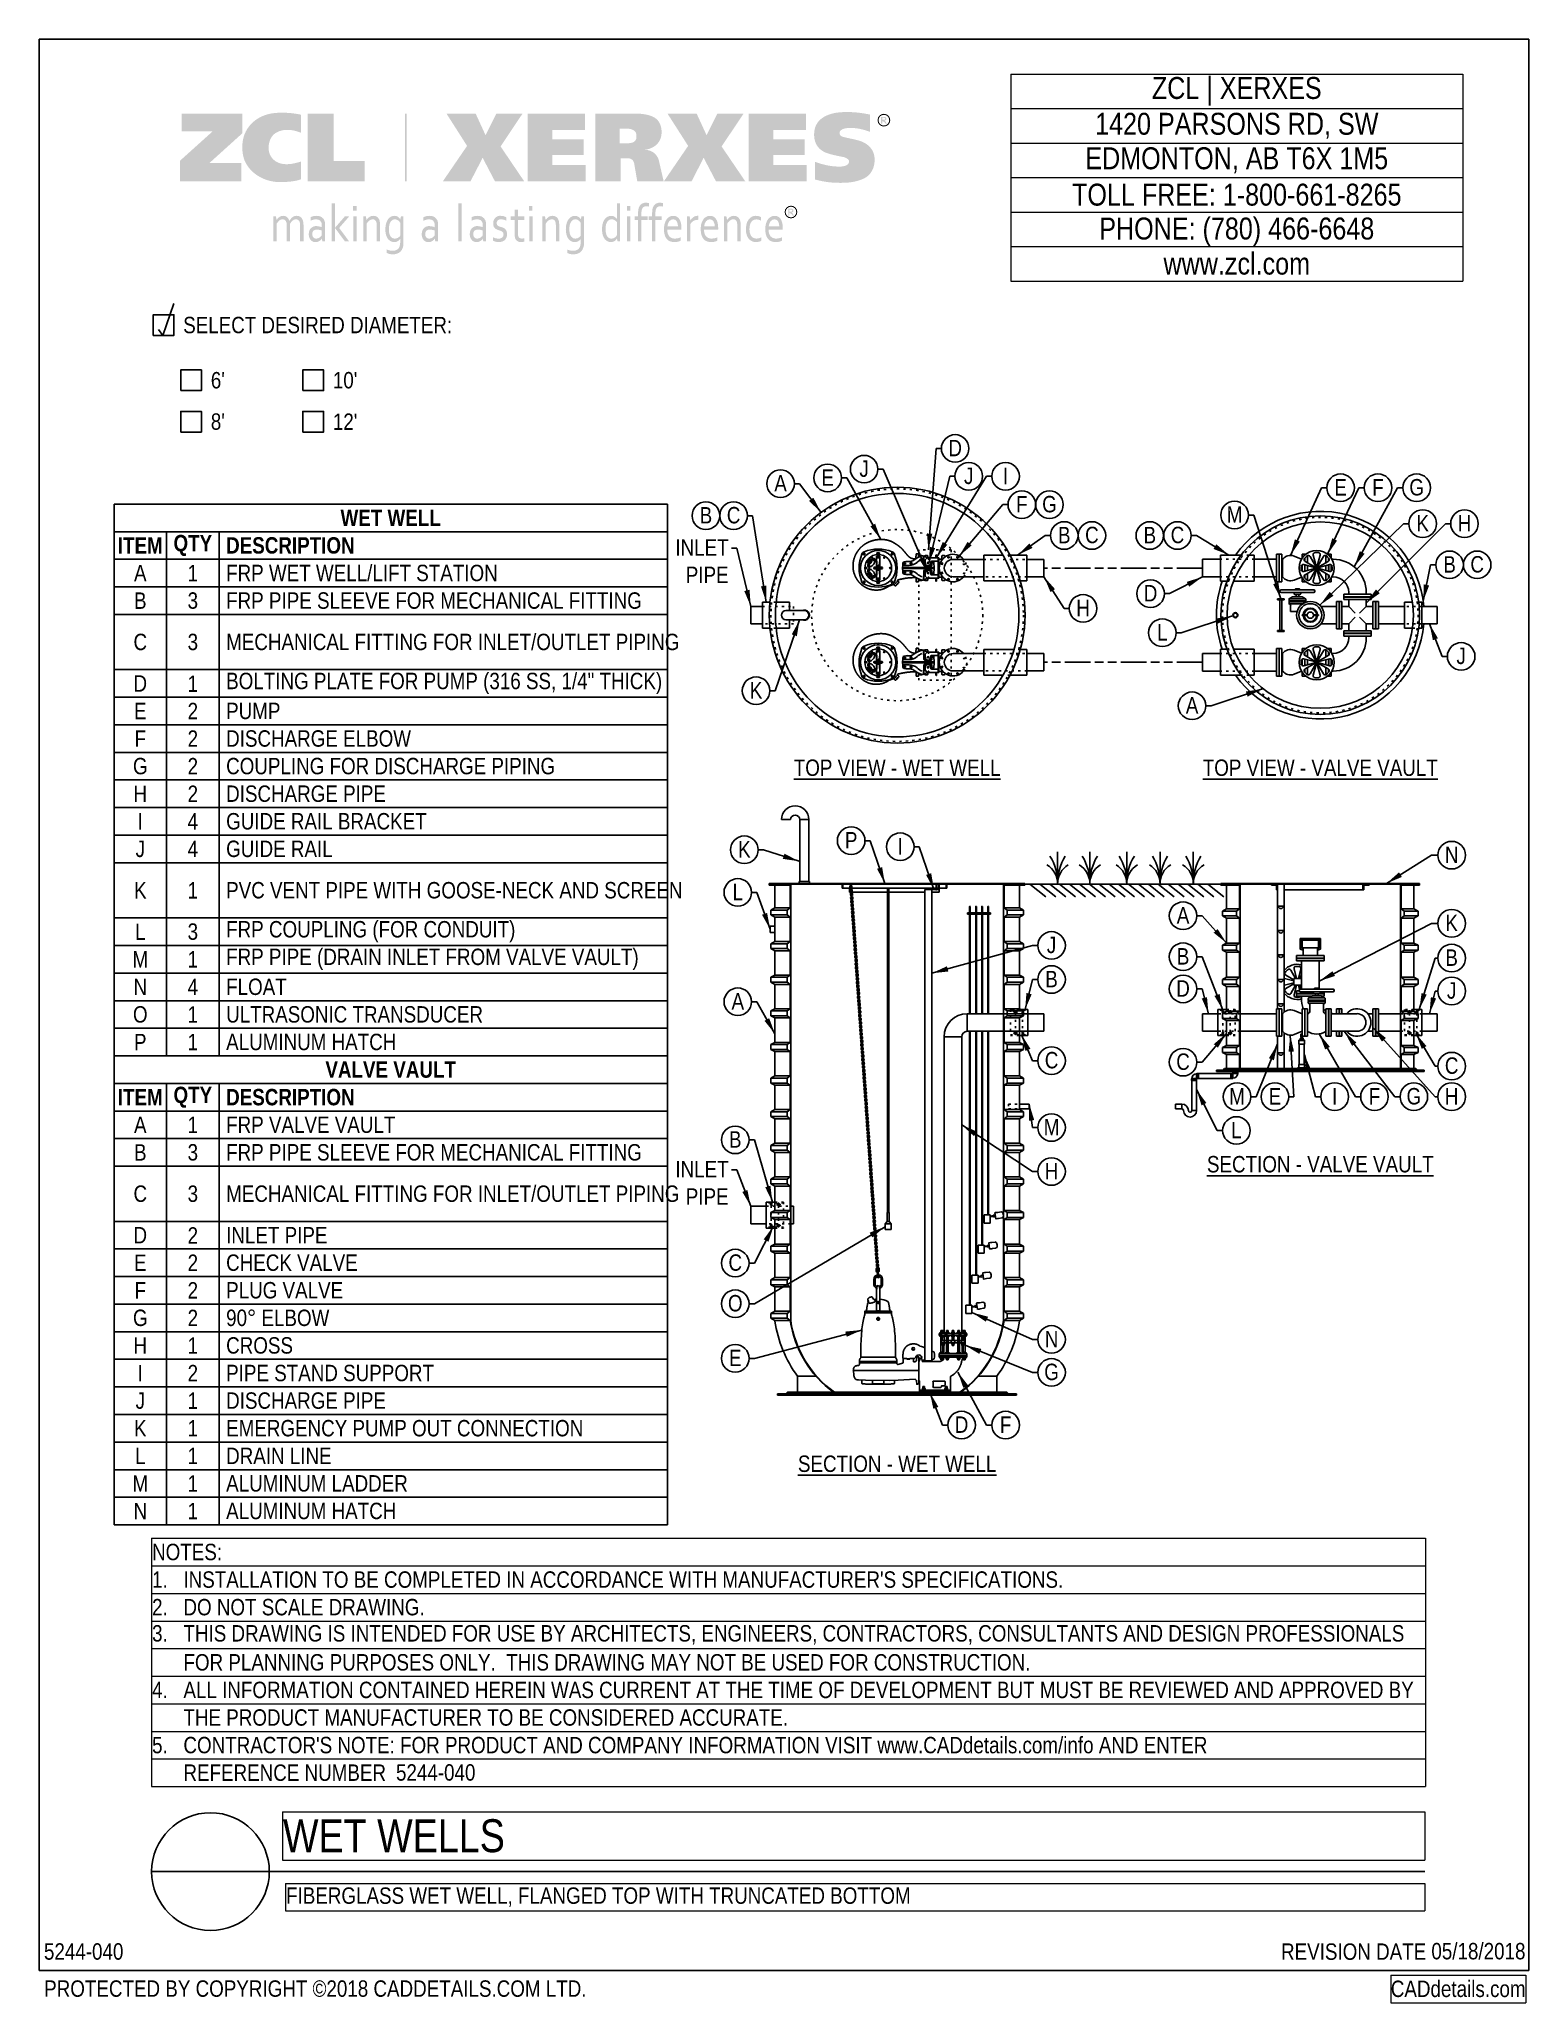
# Model space of a CAD drawing. Extents: x 0 to 216, y -5 to 280.
import ezdxf

# ---------------------------------------------------------------- set-up
doc = ezdxf.new("R2010")
doc.units = 0
doc.header["$LTSCALE"] = 10
doc.header["$MEASUREMENT"] = 0
doc.linetypes.add('PHANTOM', pattern=[1.1875, 0.375, -0.0625, 0.125, -0.0625, 0.125, -0.0625, 0.375])
doc.linetypes.add('SHORT_DASH', pattern=[0.125, 0.03125, -0.0625, 0.03125])
doc.layers.get('0').update_dxf_attribs({"linetype": 'CONTINUOUS'})
doc.layers.get('Defpoints').update_dxf_attribs({"linetype": 'CONTINUOUS'})
for name, color, linetype in [('2', 7, 'CONTINUOUS'), ('5244-LOGO$0$CADdetails-2-FINELIGHT', 2, 'CONTINUOUS'), ('5244-LOGO$0$CADdetails-7-FRAME', 7, 'CONTINUOUS'), ('5244-LOGO$0$CADdetails-7-VERYFINE', 7, 'CONTINUOUS'), ('5244-LOGO$0$CADdetails-9-EXTRAFINE', 9, 'CONTINUOUS'), ('5244-LOGO$0$CADdetails-FRAME', 7, 'CONTINUOUS'), ('CADdetails-1-FINE', 1, 'CONTINUOUS'), ('CADdetails-15-FINE', 15, 'CONTINUOUS'), ('CADdetails-2-FINELIGHT', 2, 'CONTINUOUS'), ('CADdetails-7-FRAME', 7, 'CONTINUOUS'), ('CADdetails-7-VERYFINE', 7, 'CONTINUOUS'), ('CADdetails-9-EXTRAFINE', 9, 'CONTINUOUS')]:
    doc.layers.add(name, color=color, linetype=linetype)
doc.styles.add('5244-LOGO$0$CADdetails-DIMENSIONS', font='ARIALN.TTF', dxfattribs={"height": 2.38})
doc.styles.add('5244-LOGO$0$CADdetails-NOTES', font='ARIALN.TTF', dxfattribs={"height": 2.38})
doc.styles.add('CADdetails-DETAILTITLE', font='ARIALN.TTF', dxfattribs={"height": 4.77})
doc.styles.add('CADdetails-DIMENSIONS', font='ARIALN.TTF', dxfattribs={"height": 2.38})
doc.styles.add('CADdetails-NOTES', font='ARIALN.TTF', dxfattribs={"height": 2.38})
doc.dimstyles.new('CADdetails-LEADER', dxfattribs={"dimtxt": 2.38, "dimasz": 2.38, "dimexe": 0.5, "dimexo": 1.5, "dimgap": 1, "dimtad": 0, "dimzin": 0, "dimdsep": 46, "dimtxsty": 'CADdetails-DIMENSIONS', "dimcen": 1, "dimclrd": 256, "dimclre": 256, "dimclrt": 256, "dimadec": 0, "dimazin": 0, "dimtfac": 1, "dimtdec": 4, "dimtofl": 0, "dimtmove": 0, "dimatfit": 3, "dimfxl": 1, "dimtolj": 1, "dimtzin": 0, "dimarcsym": 0})

msp = doc.modelspace()

# ---------------------------------------------------------------- texts
at = {"layer": 'CADdetails-2-FINELIGHT', "char_height": 2.38, "attachment_point": 2, "style": 'CADdetails-NOTES'}
for s, width, insert in [('{\\LTOP VIEW - WET WELL}', 33.0449, (124.41, 175.57)), ('{\\LTOP VIEW - VALVE VAULT}', 43.0306, (185.77, 175.57)), ('{\\LSECTION - VALVE VAULT}', 33.0449, (185.77, 118.08)), ('{\\LSECTION - WET WELL}', 33.0449, (124.41, 74.65))]:
    msp.add_mtext_dynamic_manual_height_columns(s, width=width, gutter_width=11.9, heights=[0], dxfattribs=dict(at, insert=insert))
at = {"layer": 'CADdetails-7-VERYFINE', "style": 'CADdetails-NOTES'}
for s, insert, char_height, width, attachment_point in [('SELECT DESIRED DIAMETER: ', (20.88, 238.55), 2.375, 56.3907, 4), ("6' ", (24.88, 230.55), 2.375, 56.3907, 4), ("10' ", (42.58, 230.55), 2.375, 56.3907, 4), ("8' ", (24.88, 224.55), 2.375, 56.3907, 4), ("12'", (42.58, 224.55), 2.375, 56.3907, 4), ('D', (132.82, 220.73), 2.38, 4.0074, 5), ('A', (107.5, 215.62), 2.38, 4.0074, 5), ('E', (114.33, 216.45), 2.38, 4.0074, 5), ('J', (119.62, 217.73), 2.38, 4.0074, 5), ('J', (134.79, 216.68), 2.38, 4.0074, 5), ('I', (140.13, 216.68), 2.38, 4.0074, 5), ('F', (142.49, 212.58), 2.38, 4.0074, 5), ('G', (146.5, 212.58), 2.38, 4.0074, 5), ('E', (188.72, 215.03), 2.38, 4.0074, 5), ('F', (194.14, 215.03), 2.38, 4.0074, 5), ('G', (199.75, 215.03), 2.38, 4.0074, 5), ('{\\fArial Narrow|b1|i0|c0|p34;WET WELL}', (50.96, 210.6), 2.38, 80.2474, 5), ('B', (96.68, 210.98), 2.38, 4.0074, 5), ('C', (100.69, 210.98), 2.38, 4.0074, 5), ('M', (173.34, 211.08), 2.38, 4.0074, 5), ('K', (200.62, 209.82), 2.38, 4.0074, 5), ('H', (206.68, 209.82), 2.38, 4.0074, 5), ('{\\fArial Narrow|b1|i0|c0|p34;QTY}', (22.27, 206.6), 2.38, 7.618, 5), ('{\\fArial Narrow|b1|i0|c0|p34;DESCRIPTION}', (27.1, 206.6), 2.38, 29.5401, 4), ('B', (148.64, 208.11), 2.38, 4.0074, 5), ('C', (152.65, 208.11), 2.38, 4.0074, 5), ('B', (161.05, 208.11), 2.38, 4.0074, 5), ('C', (165.06, 208.11), 2.38, 4.0074, 5), ('{\\fArial Narrow|b1|i0|c0|p34;ITEM}', (14.65, 206.6), 2.38, 7.618, 5), ('INLET PIPE', (99.97, 207.5), 2.38, 12.7518, 3), ('B', (204.52, 203.86), 2.38, 4.0074, 5), ('C', (208.52, 203.86), 2.38, 4.0074, 5), ('A', (14.65, 202.6), 2.38, 7.618, 5), ('1', (22.27, 202.6), 2.38, 7.618, 5), ('FRP WET WELL/LIFT STATION', (27.1, 202.6), 2.38, 63.293, 4), ('B', (14.65, 198.6), 2.38, 7.618, 5), ('3', (22.27, 198.6), 2.38, 7.618, 5), ('FRP PIPE SLEEVE FOR MECHANICAL FITTING', (27.1, 198.6), 2.38, 63.9878, 4), ('D', (161.16, 199.68), 2.38, 4.0074, 5), ('H', (151.37, 197.54), 2.38, 4.0074, 5), ('C', (14.65, 192.6), 2.38, 7.618, 5), ('3', (22.27, 192.6), 2.38, 7.618, 5), ('MECHANICAL FITTING FOR INLET/OUTLET PIPING', (27.1, 192.6), 2.38, 63.9878, 4), ('L', (162.86, 194.01), 2.38, 4.0074, 5), ('J', (206.2, 190.58), 2.38, 4.0074, 5), ('BOLTING PLATE FOR PUMP (316 SS, 1/4" THICK)', (27.1, 186.6), 2.38, 63.9878, 4), ('D', (14.65, 186.6), 2.38, 7.618, 5), ('1', (22.27, 186.56), 2.38, 7.618, 5), ('K', (103.95, 185.6), 2.38, 4.0074, 5), ('E', (14.65, 182.6), 2.38, 7.618, 5), ('2', (22.27, 182.6), 2.38, 7.618, 5), ('PUMP', (27.1, 182.6), 2.38, 80.8603, 4), ('A', (167.18, 183.42), 2.38, 4.0074, 5), ('F', (14.65, 178.6), 2.38, 7.618, 5), ('2', (22.27, 178.6), 2.38, 7.618, 5), ('DISCHARGE ELBOW', (27.1, 178.6), 2.38, 77.9572, 4), ('G', (14.65, 174.6), 2.38, 7.618, 5), ('2', (22.27, 174.6), 2.38, 7.618, 5), ('COUPLING FOR DISCHARGE PIPING', (27.1, 174.6), 2.38, 63.293, 4), ('H', (14.65, 170.6), 2.38, 7.618, 5), ('2', (22.27, 170.6), 2.38, 7.618, 5), ('DISCHARGE PIPE', (27.1, 170.6), 2.38, 63.293, 4), ('I', (14.65, 166.6), 2.38, 7.618, 5), ('4', (22.27, 166.6), 2.38, 7.618, 5), ('GUIDE RAIL BRACKET', (27.1, 166.6), 2.38, 63.293, 4), ('J', (14.65, 162.6), 2.38, 7.618, 5), ('4', (22.27, 162.6), 2.38, 7.618, 5), ('GUIDE RAIL', (27.1, 162.6), 2.38, 63.293, 4), ('K', (102.25, 162.54), 2.38, 4.0074, 5), ('P', (117.74, 163.86), 2.38, 4.0074, 5), ('I', (124.86, 162.98), 2.38, 4.0074, 5), ('N', (204.82, 161.76), 2.38, 4.0074, 5), ('K', (14.65, 156.6), 2.38, 7.618, 5), ('1', (22.27, 156.6), 2.38, 7.618, 5), ('PVC VENT PIPE WITH GOOSE-NECK AND SCREEN', (27.1, 156.6), 2.38, 63.9878, 4), ('L', (101.3, 156.36), 2.38, 4.0074, 5), ('A', (165.87, 152.98), 2.38, 4.0074, 5), ('L', (14.65, 150.6), 2.38, 7.618, 5), ('3', (22.27, 150.6), 2.38, 7.618, 5), ('FRP COUPLING (FOR CONDUIT)', (27.1, 150.6), 2.38, 63.293, 4), ('K', (204.82, 151.87), 2.38, 4.0074, 5), ('FRP PIPE (DRAIN INLET FROM VALVE VAULT)', (27.1, 146.6), 2.38, 63.9878, 4), ('J', (146.8, 148.67), 2.38, 4.0074, 5), ('B', (165.87, 147.03), 2.38, 4.0074, 5), ('M', (14.65, 146.6), 2.38, 7.618, 5), ('1', (22.27, 146.6), 2.38, 7.618, 5), ('B', (204.82, 146.84), 2.38, 4.0074, 5), ('N', (14.65, 142.6), 2.38, 7.618, 5), ('4', (22.27, 142.6), 2.38, 7.618, 5), ('FLOAT', (27.1, 142.6), 2.38, 63.293, 4), ('B', (146.8, 143.73), 2.38, 4.0074, 5), ('D', (165.87, 142.37), 2.38, 4.0074, 5), ('J', (204.82, 142.06), 2.38, 4.0074, 5), ('O', (14.65, 138.6), 2.38, 7.618, 5), ('1', (22.27, 138.6), 2.38, 7.618, 5), ('ULTRASONIC TRANSDUCER', (27.1, 138.6), 2.38, 63.293, 4), ('A', (101.3, 140.51), 2.38, 4.0074, 5), ('P', (14.65, 134.6), 2.38, 7.618, 5), ('1', (22.27, 134.6), 2.38, 7.618, 5), ('ALUMINUM HATCH', (27.1, 134.6), 2.38, 63.293, 4), ('{\\fArial Narrow|b1|i0|c0|p34;VALVE VAULT}', (50.96, 130.6), 2.38, 80.2474, 5), ('C', (146.8, 131.96), 2.38, 4.0074, 5), ('C', (165.87, 131.74), 2.38, 4.0074, 5), ('C', (204.82, 131.17), 2.38, 4.0074, 5), ('{\\fArial Narrow|b1|i0|c0|p34;QTY}', (22.27, 126.6), 2.38, 7.618, 5), ('{\\fArial Narrow|b1|i0|c0|p34;ITEM}', (14.65, 126.6), 2.38, 7.618, 5), ('{\\fArial Narrow|b1|i0|c0|p34;DESCRIPTION}', (27.1, 126.6), 2.38, 29.5401, 4), ('M', (173.7, 126.73), 2.38, 4.0074, 5), ('E', (179.19, 126.73), 2.38, 4.0074, 5), ('I', (187.86, 126.73), 2.38, 4.0074, 5), ('F', (193.63, 126.73), 2.38, 4.0074, 5), ('G', (199.34, 126.73), 2.38, 4.0074, 5), ('H', (204.82, 126.73), 2.38, 4.0074, 5), ('A', (14.65, 122.6), 2.38, 7.618, 5), ('1', (22.27, 122.6), 2.38, 7.618, 5), ('FRP VALVE VAULT', (27.1, 122.6), 2.38, 63.293, 4), ('M', (146.8, 122.27), 2.38, 4.0074, 5), ('L', (173.61, 121.84), 2.38, 4.0074, 5), ('B', (14.65, 118.6), 2.38, 7.618, 5), ('3', (22.27, 118.6), 2.38, 7.618, 5), ('FRP PIPE SLEEVE FOR MECHANICAL FITTING', (27.1, 118.6), 2.38, 63.9878, 4), ('B', (100.93, 120.48), 2.38, 4.0074, 5), ('INLET PIPE', (99.97, 117.36), 2.38, 12.7518, 3), ('H', (146.8, 115.88), 2.38, 4.0074, 5), ('MECHANICAL FITTING FOR INLET/OUTLET PIPING', (27.1, 112.6), 2.38, 63.9878, 4), ('C', (14.65, 112.6), 2.38, 7.618, 5), ('3', (22.27, 112.6), 2.38, 7.618, 5), ('D', (14.65, 106.6), 2.38, 7.618, 5), ('2', (22.27, 106.56), 2.38, 7.618, 5), ('INLET PIPE', (27.1, 106.6), 2.38, 55.5242, 4), ('E', (14.65, 102.6), 2.38, 7.618, 5), ('2', (22.27, 102.6), 2.38, 7.618, 5), ('CHECK VALVE', (27.1, 102.6), 2.38, 80.8603, 4), ('C', (100.93, 102.61), 2.38, 4.0074, 5), ('F', (14.65, 98.6), 2.38, 7.618, 5), ('2', (22.27, 98.6), 2.38, 7.618, 5), ('PLUG VALVE', (27.1, 98.6), 2.38, 77.9572, 4), ('O', (100.93, 96.72), 2.38, 4.0074, 5), ('G', (14.65, 94.6), 2.38, 7.618, 5), ('2', (22.27, 94.6), 2.38, 7.618, 5), ('90%%D ELBOW', (27.1, 94.6), 2.38, 63.293, 4), ('H', (14.65, 90.6), 2.38, 7.618, 5), ('1', (22.27, 90.6), 2.38, 7.618, 5), ('CROSS', (27.1, 90.6), 2.38, 63.293, 4), ('N', (146.8, 91.53), 2.38, 4.0074, 5), ('E', (100.93, 88.8), 2.38, 4.0074, 5), ('I', (14.65, 86.6), 2.38, 7.618, 5), ('2', (22.27, 86.6), 2.38, 7.618, 5), ('PIPE STAND SUPPORT', (27.1, 86.6), 2.38, 63.293, 4), ('G', (146.8, 86.76), 2.38, 4.0074, 5), ('J', (14.65, 82.6), 2.38, 7.618, 5), ('1', (22.27, 82.6), 2.38, 7.618, 5), ('DISCHARGE PIPE', (27.1, 82.6), 2.38, 63.293, 4), ('K', (14.65, 78.6), 2.38, 7.618, 5), ('1', (22.27, 78.6), 2.38, 7.618, 5), ('EMERGENCY PUMP OUT CONNECTION', (27.1, 78.6), 2.38, 63.293, 4), ('D', (133.75, 79.13), 2.38, 4.0074, 5), ('F', (140.14, 79.13), 2.38, 4.0074, 5), ('L', (14.65, 74.6), 2.38, 7.618, 5), ('1', (22.27, 74.6), 2.38, 7.618, 5), ('DRAIN LINE', (27.1, 74.6), 2.38, 63.293, 4), ('M', (14.65, 70.6), 2.38, 7.618, 5), ('1', (22.27, 70.6), 2.38, 7.618, 5), ('ALUMINUM LADDER', (27.1, 70.6), 2.38, 55.5242, 4), ('N', (14.65, 66.6), 2.38, 7.618, 5), ('1', (22.27, 66.6), 2.38, 7.618, 5), ('ALUMINUM HATCH', (27.1, 66.6), 2.38, 63.293, 4)]:
    msp.add_mtext(s, dxfattribs=dict(at, insert=insert, char_height=char_height, width=width, attachment_point=attachment_point))

# ---------------------------------------------------------------- blocks, each defined once
blk = doc.blocks.new('*T1')
at = {"layer": 'Defpoints', "color": 8, "linetype": 'ByBlock', "lineweight": 0, "transparency": 16777216}
for p, q in [((0, 0), (165.2, 0)), ((0, 0), (0, -4)), ((165.2, 0), (165.2, -4)), ((0, -4), (165.2, -4))]:
    blk.add_line(p, q, dxfattribs=at)
at = {"layer": 'CADdetails-1-FINE', "transparency": 16777216, "insert": (0.06, -2), "char_height": 2.38, "width": 165.0809, "attachment_point": 4, "style": 'CADdetails-NOTES'}
blk.add_mtext('FIBERGLASS WET WELL, FLANGED TOP WITH TRUNCATED BOTTOM', dxfattribs=at)
blk = doc.blocks.new('*T2')
at = {"layer": 'Defpoints', "color": 8, "linetype": 'ByBlock', "lineweight": 0, "transparency": 16777216}
for p, q in [((0, 0), (165.65, 0)), ((0, 0), (0, -7)), ((165.65, 0), (165.65, -7)), ((0, -7), (165.65, -7))]:
    blk.add_line(p, q, dxfattribs=at)
at = {"layer": 'CADdetails-2-FINELIGHT', "transparency": 16777216, "insert": (0.06, -3.5), "char_height": 4.77, "width": 165.5323, "attachment_point": 4, "style": 'CADdetails-DETAILTITLE'}
blk.add_mtext('WET WELLS', dxfattribs=at)
blk = doc.blocks.new('*T8')
at = {"layer": 'Defpoints', "color": 8, "linetype": 'ByBlock', "lineweight": 0, "transparency": 16777216}
for p, q in [((0, 0), (65.57, 0)), ((0, 0), (0, -30)), ((65.57, 0), (65.57, -30)), ((0, -5), (65.57, -5)), ((0, -10), (65.57, -10)), ((0, -15), (65.57, -15)), ((0, -20), (65.57, -20)), ((0, -25), (65.57, -25)), ((0, -30), (65.57, -30))]:
    blk.add_line(p, q, dxfattribs=at)
at = {"layer": '5244-LOGO$0$CADdetails-2-FINELIGHT', "transparency": 16777216, "char_height": 3.18, "width": 65.4473, "style": '5244-LOGO$0$CADdetails-NOTES'}
for s, insert, attachment_point in [('ZCL | XERXES', (32.78, -2.5), 5), ('1420 PARSONS RD, SW', (32.78, -7.5), 5), ('EDMONTON, AB T6X 1M5', (32.78, -12.5), 5), ('TOLL FREE: 1-800-661-8265', (32.78, -17.5), 5), ('PHONE: (780) 466-6648', (32.78, -24.94), 8), ('www.zcl.com', (32.78, -27.5), 5)]:
    blk.add_mtext(s, dxfattribs=dict(at, insert=insert, attachment_point=attachment_point))
blk = doc.blocks.new('*T9')
at = {"layer": 'Defpoints', "color": 8, "linetype": 'ByBlock', "lineweight": 0, "transparency": 16777216}
for p, q in [((0, 0), (19.6, 0)), ((0, 0), (0, -4)), ((19.6, 0), (19.6, -4)), ((0, -4), (19.6, -4))]:
    blk.add_line(p, q, dxfattribs=at)
at = {"layer": '5244-LOGO$0$CADdetails-7-FRAME', "transparency": 16777216, "insert": (19.54, -2), "char_height": 2.38, "width": 19.4793, "attachment_point": 6, "style": '5244-LOGO$0$CADdetails-NOTES'}
blk.add_mtext('CADdetails.com', dxfattribs=at)
blk = doc.blocks.new('*T10')
at = {"layer": 'Defpoints', "color": 8, "linetype": 'ByBlock', "lineweight": 0, "transparency": 16777216}
for p, q in [((0, 0), (184.71, 0)), ((0, 0), (0, -36)), ((184.71, 0), (184.71, -36)), ((0, -4), (184.71, -4)), ((0, -8), (184.71, -8)), ((0, -12), (184.71, -12)), ((0, -16), (184.71, -16)), ((0, -20), (184.71, -20)), ((0, -24), (184.71, -24)), ((0, -28), (184.71, -28)), ((0, -32), (184.71, -32)), ((0, -36), (184.71, -36))]:
    blk.add_line(p, q, dxfattribs=at)
at = {"transparency": 16777216, "char_height": 2.38, "width": 184.5948, "attachment_point": 4, "style": '5244-LOGO$0$CADdetails-NOTES'}
for s, insert in [('NOTES:', (0.06, -2)), ("1.   INSTALLATION TO BE COMPLETED IN ACCORDANCE WITH MANUFACTURER'S SPECIFICATIONS.", (0.06, -6)), ('2.   DO NOT SCALE DRAWING.', (0.06, -10)), ('3.   THIS DRAWING IS INTENDED FOR USE BY ARCHITECTS, ENGINEERS, CONTRACTORS, CONSULTANTS AND DESIGN PROFESSIONALS', (0.06, -14)), ('      FOR PLANNING PURPOSES ONLY.  THIS DRAWING MAY NOT BE USED FOR CONSTRUCTION.', (0.06, -18)), ('4.   ALL INFORMATION CONTAINED HEREIN WAS CURRENT AT THE TIME OF DEVELOPMENT BUT MUST BE REVIEWED AND APPROVED BY', (0.06, -22)), ('      THE PRODUCT MANUFACTURER TO BE CONSIDERED ACCURATE.', (0.06, -26)), ("5.   CONTRACTOR'S NOTE: FOR PRODUCT AND COMPANY INFORMATION VISIT www.CADdetails.com/info AND ENTER", (0.06, -30)), ('      REFERENCE NUMBER', (0.06, -34))]:
    blk.add_mtext(s, dxfattribs=dict(at, insert=insert))
blk = doc.blocks.new('5244-LOGO')
at = {"layer": '5244-LOGO$0$CADdetails-9-EXTRAFINE'}
h = blk.add_hatch(color=256, dxfattribs=at)
h.dxf.hatch_style = 1
h.set_gradient(color1=(227, 31, 58), color2=(227, 31, 58))
h.paths.add_polyline_path([(29.45, 269.23), (20.64, 269.23), (20.64, 266.67), (25.17, 266.67), (20.41, 262.39), (20.41, 259.41), (29.31, 259.41), (29.31, 262.06), (24.68, 262.06), (29.45, 266.37)])
edge = h.paths.add_edge_path()
edge.add_spline(control_points=[(37.96, 269.07), (37.55, 269.14), (36.67, 269.3), (35.07, 269.39), (32.96, 269.25), (31.17, 268.3), (30.38, 267.32), (30.2, 267.05)], knot_values=[1, 1, 1, 1, 4.941425, 9.472527, 16.234752, 24.843459, 27.889288, 27.889288, 27.889288, 27.889288], weights=[1, 1, 1, 1, 1, 1, 1, 1], degree=3, periodic=0)
edge.add_spline(control_points=[(30.2, 267.05), (29.92, 266.62), (29.52, 265.7), (29.4, 264.16), (29.59, 262.59), (30.41, 261.25), (31.55, 260.23), (33, 259.51), (34.62, 259.23), (36.11, 259.33), (37.18, 259.45), (37.77, 259.63), (37.96, 259.7)], knot_values=[27.889288, 27.889288, 27.889288, 27.889288, 32.74684, 37.13073, 42.461526, 47.570516, 51.649367, 56.924895, 62.703108, 67.078038, 71.09651, 72.950226, 72.950226, 72.950226, 72.950226], weights=[1, 1, 1, 1, 1, 1, 1, 1, 1, 1, 1, 1, 1], degree=3, periodic=0)
edge.add_spline(control_points=[(37.96, 259.7), (37.96, 260.55), (37.96, 261.41), (37.96, 262.27)], knot_values=[72.950226, 72.950226, 72.950226, 72.950226, 73.950226, 73.950226, 73.950226, 73.950226], weights=[1, 1, 1, 1], degree=3, periodic=0)
edge.add_spline(control_points=[(37.96, 262.27), (37.53, 262.14), (36.7, 261.91), (35.44, 261.84), (34.18, 262.22), (33.32, 263.26), (33.18, 264.73), (33.73, 266.24), (35.41, 266.97), (36.85, 266.84), (37.7, 266.54), (37.96, 266.44)], knot_values=[73.950226, 73.950226, 73.950226, 73.950226, 78.114891, 82.206722, 85.738575, 90.288822, 94.013206, 99.473732, 104.257093, 110.243242, 112.850882, 112.850882, 112.850882, 112.850882], weights=[1, 1, 1, 1, 1, 1, 1, 1, 1, 1, 1, 1], degree=3, periodic=0)
edge.add_spline(control_points=[(37.96, 266.44), (37.96, 267.32), (37.96, 268.19), (37.96, 269.07)], knot_values=[0, 0, 0, 0, 1, 1, 1, 1], weights=[1, 1, 1, 1], degree=3, periodic=0)
h.paths.add_polyline_path([(42.67, 269.23), (38.94, 269.23), (38.94, 259.41), (47.19, 259.41), (47.19, 262.33), (42.67, 262.33)])
h.paths.add_polyline_path([(63.28, 269.23), (59.05, 269.23), (62.04, 264.54), (58.53, 259.41), (62.54, 259.41), (64.3, 262.81), (66.08, 259.41), (70.32, 259.41), (66.9, 264.46), (70.09, 269.23), (66.29, 269.23), (64.72, 266.09)])
h.paths.add_polyline_path([(79.14, 269.23), (70.81, 269.23), (70.81, 259.41), (79.23, 259.41), (79.23, 261.79), (74.41, 261.79), (74.41, 263.24), (78.94, 263.24), (78.94, 265.51), (74.41, 265.51), (74.41, 266.85), (79.14, 266.85)])
edge = h.paths.add_edge_path()
edge.add_spline(control_points=[(87.84, 263.97), (88.02, 264), (88.64, 264.13), (89.55, 264.61), (90.13, 265.52), (90.27, 266.35), (90.23, 267.11), (90, 267.89), (89.45, 268.56), (88.59, 268.96), (87.33, 269.24), (86.32, 269.23), (85.69, 269.22)], knot_values=[15.419561, 15.419561, 15.419561, 15.419561, 17.214065, 21.40787, 24.818197, 27.047211, 29.378355, 31.996127, 34.660791, 37.282512, 40.895561, 46.860652, 46.860652, 46.860652, 46.860652], weights=[1, 1, 1, 1, 1, 1, 1, 1, 1, 1, 1, 1, 1], degree=3, periodic=0)
edge.add_spline(control_points=[(85.69, 269.22), (84.01, 269.23), (82.32, 269.23), (80.64, 269.23)], knot_values=[46.860652, 46.860652, 46.860652, 46.860652, 47.860652, 47.860652, 47.860652, 47.860652], weights=[1, 1, 1, 1], degree=3, periodic=0)
edge.add_line((80.64, 269.23), (80.64, 259.41))
edge.add_line((80.64, 259.41), (84.33, 259.41))
edge.add_line((84.33, 259.41), (84.33, 262.76))
edge.add_line((84.33, 262.76), (85.33, 262.76))
edge.add_spline(control_points=[(85.33, 262.76), (85.41, 262.75), (85.66, 262.72), (86.01, 262.56), (86.2, 262.25), (86.25, 262.07), (86.27, 262)], knot_values=[0, 0, 0, 0, 0.846294, 2.350964, 3.475913, 4.142587, 4.142587, 4.142587, 4.142587], weights=[1, 1, 1, 1, 1, 1, 1], degree=3, periodic=0)
edge.add_spline(control_points=[(86.27, 262), (86.42, 261.14), (86.57, 260.27), (86.72, 259.41)], knot_values=[4.142587, 4.142587, 4.142587, 4.142587, 5.142587, 5.142587, 5.142587, 5.142587], weights=[1, 1, 1, 1], degree=3, periodic=0)
edge.add_spline(control_points=[(86.72, 259.41), (87.99, 259.41), (89.27, 259.41), (90.55, 259.41)], knot_values=[5.142587, 5.142587, 5.142587, 5.142587, 6.142587, 6.142587, 6.142587, 6.142587], weights=[1, 1, 1, 1], degree=3, periodic=0)
edge.add_spline(control_points=[(90.55, 259.41), (90.31, 260.45), (90.07, 261.49), (89.83, 262.53)], knot_values=[6.142587, 6.142587, 6.142587, 6.142587, 7.142587, 7.142587, 7.142587, 7.142587], weights=[1, 1, 1, 1], degree=3, periodic=0)
edge.add_spline(control_points=[(89.83, 262.53), (89.79, 262.64), (89.63, 263), (89.19, 263.58), (88.47, 263.91), (88, 263.96), (87.84, 263.97)], knot_values=[7.142587, 7.142587, 7.142587, 7.142587, 8.246844, 10.888963, 13.853848, 15.419561, 15.419561, 15.419561, 15.419561], weights=[1, 1, 1, 1, 1, 1, 1], degree=3, periodic=0)
edge = h.paths.add_edge_path(flags=16)
edge.add_spline(control_points=[(85.45, 267.03), (85.59, 267.02), (85.95, 266.95), (86.53, 266.65), (86.62, 265.99), (86.58, 265.37), (86.08, 264.99), (85.58, 264.93), (85.28, 264.91), (85.18, 264.9)], knot_values=[2, 2, 2, 2, 3.359592, 5.423922, 7.627746, 9.201239, 11.104629, 12.986047, 13.929688, 13.929688, 13.929688, 13.929688], weights=[1, 1, 1, 1, 1, 1, 1, 1, 1, 1], degree=3, periodic=0)
edge.add_spline(control_points=[(85.18, 264.9), (84.84, 264.9), (84.5, 264.9), (84.16, 264.9)], knot_values=[13.929688, 13.929688, 13.929688, 13.929688, 14.929688, 14.929688, 14.929688, 14.929688], weights=[1, 1, 1, 1], degree=3, periodic=0)
edge.add_spline(control_points=[(84.16, 264.9), (84.16, 265.61), (84.16, 266.32), (84.16, 267.03)], knot_values=[0, 0, 0, 0, 1, 1, 1, 1], weights=[1, 1, 1, 1], degree=3, periodic=0)
edge.add_spline(control_points=[(84.16, 267.03), (84.59, 267.03), (85.02, 267.03), (85.45, 267.03)], knot_values=[1, 1, 1, 1, 2, 2, 2, 2], weights=[1, 1, 1, 1], degree=3, periodic=0)
h.paths.add_polyline_path([(95.33, 269.23), (91.1, 269.23), (94.1, 264.54), (90.59, 259.41), (94.6, 259.41), (96.35, 262.81), (98.13, 259.41), (102.38, 259.41), (98.95, 264.46), (102.15, 269.23), (98.35, 269.23), (96.77, 266.09)])
h.paths.add_polyline_path([(111.2, 269.23), (102.87, 269.23), (102.87, 259.41), (111.28, 259.41), (111.28, 261.79), (106.46, 261.79), (106.46, 263.24), (111, 263.24), (111, 265.51), (106.46, 265.51), (106.46, 266.85), (111.2, 266.85)])
edge = h.paths.add_edge_path()
edge.add_spline(control_points=[(120.48, 269.08), (119.87, 269.2), (118.75, 269.4), (117.3, 269.46), (115.85, 269.42), (114.47, 269.16), (113.19, 268.41), (112.49, 267.38), (112.32, 266.25), (112.45, 265.13), (113.01, 264.19), (113.84, 263.61), (114.96, 263.26), (116.05, 263.03), (117, 262.86), (117.51, 262.42), (117.32, 261.8), (116.58, 261.53), (115.64, 261.53), (114.39, 261.66), (113.32, 261.94), (112.65, 262.18), (112.48, 262.24)], knot_values=[1, 1, 1, 1, 6.930454, 11.838468, 14.813279, 20.672156, 25.033735, 28.542496, 32.178924, 35.664817, 39.047317, 42.246001, 45.083046, 50.158746, 52.823419, 54.388712, 55.719669, 58.11439, 61.158287, 64.840355, 69.987064, 71.646805, 71.646805, 71.646805, 71.646805], weights=[1, 1, 1, 1, 1, 1, 1, 1, 1, 1, 1, 1, 1, 1, 1, 1, 1, 1, 1, 1, 1, 1, 1], degree=3, periodic=0)
edge.add_spline(control_points=[(112.48, 262.24), (112.48, 261.38), (112.48, 260.53), (112.48, 259.67)], knot_values=[0, 0, 0, 0, 1, 1, 1, 1], weights=[1, 1, 1, 1], degree=3, periodic=0)
edge.add_spline(control_points=[(112.48, 259.67), (112.76, 259.6), (113.51, 259.41), (114.74, 259.22), (116.08, 259.17), (117.56, 259.21), (118.95, 259.48), (120.17, 260.09), (120.89, 261.02), (121.22, 262.24), (121.08, 263.65), (120.26, 264.65), (119.23, 265.24), (118.02, 265.53), (116.99, 265.73), (116.19, 265.95), (116.04, 266.33), (116.1, 266.73), (116.63, 267.07), (117.52, 267.17), (118.71, 267.1), (119.73, 266.84), (120.33, 266.63), (120.48, 266.58)], knot_values=[72.646805, 72.646805, 72.646805, 72.646805, 75.378165, 80.025371, 84.467064, 88.078518, 94.111734, 97.844887, 100.742946, 104.954053, 109.671989, 113.642479, 116.678134, 120.846654, 125.298158, 127.089507, 128.078657, 128.937567, 130.684374, 133.517271, 137.427419, 141.947616, 143.48516, 143.48516, 143.48516, 143.48516], weights=[1, 1, 1, 1, 1, 1, 1, 1, 1, 1, 1, 1, 1, 1, 1, 1, 1, 1, 1, 1, 1, 1, 1, 1], degree=3, periodic=0)
edge.add_spline(control_points=[(120.48, 266.58), (120.48, 267.41), (120.48, 268.25), (120.48, 269.08)], knot_values=[71.646805, 71.646805, 71.646805, 71.646805, 72.646805, 72.646805, 72.646805, 72.646805], weights=[1, 1, 1, 1], degree=3, periodic=0)
h.paths.add_polyline_path([(61.28, 256.21), (60.79, 256.21), (60.79, 250.69), (61.28, 250.69)])
h.paths.add_polyline_path([(64.3, 254.21), (64.12, 254.31), (63.86, 254.38), (63.57, 254.4), (63.32, 254.39), (63.08, 254.35), (62.87, 254.28), (62.69, 254.19), (62.69, 253.69), (62.82, 253.75), (63.08, 253.84), (63.23, 253.87), (63.51, 253.89), (63.76, 253.86), (63.99, 253.77), (64.08, 253.7), (64.25, 253.46), (64.3, 253.26), (64.32, 253), (64.32, 252.74), (64.22, 252.78), (63.95, 252.86), (63.8, 252.89), (63.53, 252.91), (63.34, 252.9), (63.08, 252.83), (62.96, 252.77), (62.73, 252.6), (62.66, 252.51), (62.51, 252.24), (62.47, 252.09), (62.43, 251.76), (62.44, 251.57), (62.5, 251.26), (62.55, 251.15), (62.71, 250.9), (62.78, 250.82), (63.02, 250.67), (63.14, 250.62), (63.41, 250.59), (63.44, 250.59), (63.72, 250.63), (63.97, 250.75), (64.18, 250.9), (64.34, 251.09), (64.39, 250.69), (64.8, 250.69), (64.8, 253.1), (64.78, 253.43), (64.71, 253.69), (64.68, 253.76), (64.53, 254.01)])
h.paths.add_polyline_path([(64, 252.36), (64.06, 252.35), (64.32, 252.27), (64.32, 251.55), (64.21, 251.43), (64.03, 251.28), (63.78, 251.14), (63.5, 251.09), (63.28, 251.14), (63.1, 251.26), (62.98, 251.46), (62.94, 251.76), (62.97, 252.01), (63.11, 252.25), (63.31, 252.36), (63.59, 252.41), (63.74, 252.4)], flags=16)
h.paths.add_polyline_path([(67.6, 254.25), (67.34, 254.35), (67.15, 254.38), (66.88, 254.4), (66.73, 254.4), (66.47, 254.33), (66.37, 254.29), (66.14, 254.13), (66.07, 254.05), (65.91, 253.78), (65.86, 253.62), (65.83, 253.29), (65.83, 253.12), (65.91, 252.83), (65.93, 252.78), (66.12, 252.55), (66.16, 252.52), (66.41, 252.39), (66.47, 252.37), (66.73, 252.29), (66.96, 252.21), (67.15, 252.11), (67.28, 251.94), (67.33, 251.69), (67.28, 251.43), (67.13, 251.25), (66.87, 251.12), (66.58, 251.09), (66.44, 251.1), (66.18, 251.14), (66.07, 251.18), (65.81, 251.29), (65.81, 250.8), (65.93, 250.73), (66.11, 250.67), (66.34, 250.61), (66.36, 250.61), (66.64, 250.59), (66.87, 250.6), (67.12, 250.67), (67.28, 250.73), (67.51, 250.88), (67.6, 250.97), (67.75, 251.24), (67.8, 251.39), (67.84, 251.72), (67.83, 251.92), (67.76, 252.21), (67.73, 252.27), (67.56, 252.51), (67.52, 252.54), (67.28, 252.68), (67.23, 252.7), (66.96, 252.78), (66.73, 252.85), (66.52, 252.94), (66.39, 253.1), (66.33, 253.34), (66.37, 253.57), (66.48, 253.75), (66.68, 253.86), (66.96, 253.9), (67.08, 253.89), (67.35, 253.84), (67.46, 253.81), (67.72, 253.7), (67.72, 254.2)])
h.paths.add_polyline_path([(70.32, 254.31), (69.43, 254.31), (69.43, 255.3), (68.94, 255.3), (68.94, 254.31), (68.37, 254.31), (68.37, 253.8), (68.94, 253.8), (68.94, 251.6), (68.95, 251.49), (69, 251.18), (69.02, 251.13), (69.17, 250.86), (69.22, 250.82), (69.46, 250.66), (69.58, 250.62), (69.86, 250.59), (69.91, 250.59), (70.17, 250.62), (70.36, 250.68), (70.36, 251.17), (70.16, 251.12), (69.96, 251.1), (69.72, 251.15), (69.55, 251.27), (69.46, 251.45), (69.43, 251.69), (69.43, 253.8), (70.32, 253.8)])
h.paths.add_polyline_path([(71.53, 254.31), (71.05, 254.31), (71.05, 250.69), (71.53, 250.69)])
h.paths.add_polyline_path([(71.52, 255.81), (71.04, 255.81), (71.04, 255.15), (71.52, 255.15)])
h.paths.add_polyline_path([(74.08, 253.85), (74.34, 253.9), (74.57, 253.86), (74.79, 253.67), (74.89, 253.39), (74.92, 253.01), (74.92, 250.69), (75.4, 250.69), (75.4, 253.11), (75.39, 253.42), (75.33, 253.72), (75.28, 253.86), (75.12, 254.12), (75.05, 254.19), (74.81, 254.33), (74.7, 254.37), (74.43, 254.4), (74.38, 254.4), (74.11, 254.36), (74.09, 254.35), (73.84, 254.23), (73.63, 254.04), (73.44, 253.8), (73.34, 254.31), (72.97, 254.31), (72.97, 250.69), (73.45, 250.69), (73.45, 253.26), (73.64, 253.53), (73.85, 253.73)])
h.paths.add_polyline_path([(78.44, 254.03), (78.26, 254.21), (78.02, 254.34), (77.96, 254.36), (77.69, 254.4), (77.45, 254.38), (77.2, 254.29), (76.98, 254.14), (76.77, 253.92), (76.74, 253.88), (76.59, 253.62), (76.48, 253.31), (76.42, 253.1), (76.38, 252.78), (76.36, 252.42), (76.38, 252.08), (76.43, 251.78), (76.48, 251.58), (76.59, 251.3), (76.64, 251.2), (76.82, 250.96), (76.87, 250.91), (77.09, 250.74), (77.13, 250.72), (77.38, 250.62), (77.65, 250.59), (77.89, 250.61), (78.13, 250.7), (78.3, 250.81), (78.51, 251.03), (78.51, 250.54), (78.51, 250.49), (78.48, 250.14), (78.38, 249.85), (78.22, 249.6), (77.99, 249.45), (77.73, 249.36), (77.43, 249.33), (77.19, 249.34), (76.97, 249.38), (76.76, 249.44), (76.56, 249.53), (76.56, 249.03), (76.64, 248.98), (76.92, 248.88), (77.16, 248.83), (77.45, 248.82), (77.56, 248.82), (77.83, 248.85), (78.08, 248.92), (78.35, 249.05), (78.57, 249.22), (78.75, 249.45), (78.88, 249.74), (78.91, 249.82), (78.98, 250.12), (79, 250.47), (79, 254.31), (78.63, 254.31), (78.52, 253.88)])
h.paths.add_polyline_path([(77.48, 253.85), (77.75, 253.9), (78.01, 253.85), (78.23, 253.72), (78.4, 253.56), (78.51, 253.4), (78.51, 251.51), (78.39, 251.37), (78.16, 251.2), (78.01, 251.14), (77.73, 251.09), (77.45, 251.15), (77.39, 251.17), (77.17, 251.36), (77.09, 251.47), (76.95, 251.77), (76.94, 251.82), (76.89, 252.11), (76.87, 252.47), (76.88, 252.74), (76.93, 253.05), (76.97, 253.22), (77.1, 253.5), (77.16, 253.59), (77.37, 253.79)], flags=16)
h = blk.add_hatch(color=256, dxfattribs=at)
h.dxf.hatch_style = 1
h.set_gradient(color1=(53, 54, 58), color2=(53, 54, 58))
edge = h.paths.add_edge_path()
edge.add_line((122.24, 268.18), (122.24, 267.76))
edge.add_line((122.24, 267.76), (122.08, 267.76))
edge.add_line((122.08, 267.76), (122.08, 267.76))
edge.add_line((122.08, 267.76), (122.08, 268.75))
edge.add_line((122.08, 268.75), (122.08, 268.75))
edge.add_line((122.08, 268.75), (122.43, 268.75))
edge.add_spline(control_points=[(122.43, 268.75), (122.48, 268.75), (122.56, 268.75), (122.68, 268.73), (122.76, 268.68), (122.82, 268.6), (122.85, 268.54), (122.85, 268.45), (122.83, 268.37), (122.77, 268.28), (122.68, 268.22), (122.6, 268.21), (122.57, 268.2)], knot_values=[0.593711, 0.593711, 0.593711, 0.593711, 0.849637, 1.030845, 1.242129, 1.301857, 1.519934, 1.566867, 1.781046, 1.92742, 2.134348, 2.321758, 2.321758, 2.321758, 2.321758], degree=3, periodic=0)
edge.add_spline(control_points=[(122.57, 268.2), (122.6, 268.18), (122.66, 268.15), (122.73, 268.06), (122.77, 267.99), (122.8, 267.95)], knot_values=[0, 0, 0, 0, 0.170981, 0.356085, 0.593711, 0.593711, 0.593711, 0.593711], degree=3, periodic=0)
edge.add_line((122.8, 267.95), (122.92, 267.76))
edge.add_line((122.92, 267.76), (122.72, 267.76))
edge.add_line((122.72, 267.76), (122.72, 267.76))
edge.add_line((122.72, 267.76), (122.63, 267.91))
edge.add_spline(control_points=[(122.63, 267.91), (122.61, 267.96), (122.56, 268.04), (122.48, 268.16), (122.35, 268.18), (122.28, 268.18), (122.24, 268.18)], knot_values=[0, 0, 0, 0, 0.160961, 0.287911, 0.408123, 0.514355, 0.514355, 0.514355, 0.514355], degree=3, periodic=0)
edge.add_spline(control_points=[(122.63, 267.91), (122.61, 267.96), (122.56, 268.04), (122.48, 268.16), (122.35, 268.18), (122.28, 268.18), (122.24, 268.18)], knot_values=[0, 0, 0, 0, 0.160961, 0.287911, 0.408123, 0.514355, 0.514355, 0.514355, 0.514355], degree=3, periodic=0)
edge = h.paths.add_edge_path(flags=16)
edge.add_spline(control_points=[(122.44, 268.32), (122.49, 268.32), (122.55, 268.32), (122.65, 268.36), (122.69, 268.46), (122.66, 268.55), (122.58, 268.61), (122.51, 268.61), (122.47, 268.62)], knot_values=[0, 0, 0, 0, 0.143924, 0.198219, 0.319207, 0.402823, 0.487368, 0.601249, 0.601249, 0.601249, 0.601249], degree=3, periodic=0)
edge.add_line((122.47, 268.62), (122.43, 268.62))
edge.add_line((122.43, 268.62), (122.43, 268.62))
edge.add_line((122.43, 268.62), (122.24, 268.62))
edge.add_line((122.24, 268.62), (122.24, 268.32))
edge.add_line((122.24, 268.32), (122.24, 268.32))
edge.add_line((122.24, 268.32), (122.44, 268.32))
edge = h.paths.add_edge_path()
edge.add_line((108.77, 254.86), (108.77, 254.44))
edge.add_line((108.77, 254.44), (108.61, 254.44))
edge.add_line((108.61, 254.44), (108.61, 254.44))
edge.add_line((108.61, 254.44), (108.61, 255.43))
edge.add_line((108.61, 255.43), (108.95, 255.43))
edge.add_spline(control_points=[(108.95, 255.43), (109, 255.43), (109.08, 255.43), (109.21, 255.41), (109.29, 255.36), (109.35, 255.29), (109.37, 255.23), (109.37, 255.13), (109.36, 255.05), (109.29, 254.96), (109.2, 254.9), (109.13, 254.89), (109.09, 254.88)], knot_values=[1.096275, 1.096275, 1.096275, 1.096275, 1.568837, 1.903433, 2.293565, 2.403851, 2.806526, 2.893185, 3.288664, 3.558939, 3.941027, 4.287075, 4.287075, 4.287075, 4.287075], degree=3, periodic=0)
edge.add_spline(control_points=[(109.09, 254.88), (109.12, 254.87), (109.18, 254.84), (109.25, 254.74), (109.3, 254.67), (109.32, 254.63)], knot_values=[0, 0, 0, 0, 0.315713, 0.657503, 1.096275, 1.096275, 1.096275, 1.096275], degree=3, periodic=0)
edge.add_line((109.32, 254.63), (109.44, 254.44))
edge.add_line((109.44, 254.44), (109.25, 254.44))
edge.add_line((109.25, 254.44), (109.25, 254.44))
edge.add_line((109.25, 254.44), (109.16, 254.6))
edge.add_spline(control_points=[(109.16, 254.6), (109.13, 254.64), (109.08, 254.72), (109, 254.84), (108.88, 254.87), (108.8, 254.86), (108.77, 254.86)], knot_values=[0, 0, 0, 0, 0.160961, 0.287911, 0.408123, 0.514355, 0.514355, 0.514355, 0.514355], degree=3, periodic=0)
edge.add_spline(control_points=[(109.16, 254.6), (109.13, 254.64), (109.08, 254.72), (109, 254.84), (108.88, 254.87), (108.8, 254.86), (108.77, 254.86)], knot_values=[0, 0, 0, 0, 0.160961, 0.287911, 0.408123, 0.514355, 0.514355, 0.514355, 0.514355], degree=3, periodic=0)
edge = h.paths.add_edge_path(flags=16)
edge.add_spline(control_points=[(108.96, 255), (109.01, 255), (109.08, 255), (109.18, 255.05), (109.22, 255.14), (109.18, 255.24), (109.1, 255.29), (109.04, 255.3), (109, 255.3)], knot_values=[0, 0, 0, 0, 0.143924, 0.198219, 0.319207, 0.402823, 0.487368, 0.601249, 0.601249, 0.601249, 0.601249], degree=3, periodic=0)
edge.add_line((109, 255.3), (108.95, 255.3))
edge.add_line((108.95, 255.3), (108.95, 255.3))
edge.add_line((108.95, 255.3), (108.77, 255.3))
edge.add_line((108.77, 255.3), (108.77, 255))
edge.add_line((108.77, 255), (108.77, 255))
edge.add_line((108.77, 255), (108.96, 255))
h.paths.add_polyline_path([(53.26, 269.23), (53.03, 269.23), (53.03, 259.41), (53.26, 259.41)])
h.paths.add_polyline_path([(38.32, 253.12), (38.29, 253.48), (38.22, 253.76), (38.15, 253.92), (37.98, 254.16), (37.9, 254.22), (37.66, 254.35), (37.59, 254.37), (37.32, 254.4), (37.23, 254.4), (36.96, 254.34), (36.73, 254.21), (36.66, 254.15), (36.46, 253.94), (36.27, 253.67), (36.26, 253.7), (36.12, 253.99), (35.93, 254.21), (35.89, 254.24), (35.66, 254.36), (35.38, 254.4), (35.34, 254.4), (35.08, 254.36), (34.82, 254.23), (34.6, 254.04), (34.42, 253.8), (34.32, 254.31), (33.95, 254.31), (33.95, 250.69), (34.43, 250.69), (34.43, 253.26), (34.62, 253.53), (34.81, 253.73), (35.02, 253.85), (35.29, 253.9), (35.54, 253.85), (35.73, 253.69), (35.85, 253.42), (35.86, 253.35), (35.89, 253.01), (35.89, 250.69), (36.37, 250.69), (36.37, 253.26), (36.56, 253.53), (36.76, 253.73), (36.97, 253.85), (37.23, 253.9), (37.48, 253.85), (37.67, 253.69), (37.79, 253.42), (37.81, 253.35), (37.83, 253.01), (37.83, 250.69), (38.32, 250.69)])
h.paths.add_polyline_path([(41.45, 253.1), (41.43, 253.43), (41.36, 253.69), (41.34, 253.76), (41.18, 254.01), (40.95, 254.21), (40.77, 254.31), (40.51, 254.38), (40.22, 254.4), (39.97, 254.39), (39.73, 254.35), (39.52, 254.28), (39.34, 254.19), (39.34, 253.69), (39.48, 253.75), (39.74, 253.84), (39.88, 253.87), (40.16, 253.89), (40.41, 253.86), (40.64, 253.77), (40.73, 253.7), (40.9, 253.46), (40.95, 253.26), (40.97, 253), (40.97, 252.74), (40.87, 252.78), (40.6, 252.86), (40.45, 252.89), (40.18, 252.91), (39.99, 252.9), (39.73, 252.83), (39.61, 252.77), (39.39, 252.6), (39.31, 252.51), (39.16, 252.24), (39.12, 252.09), (39.08, 251.76), (39.09, 251.57), (39.15, 251.26), (39.2, 251.15), (39.36, 250.9), (39.43, 250.82), (39.67, 250.67), (39.79, 250.62), (40.06, 250.59), (40.1, 250.59), (40.37, 250.63), (40.62, 250.75), (40.83, 250.9), (40.99, 251.1), (41.05, 250.69), (41.45, 250.69)])
h.paths.add_polyline_path([(40.97, 252.27), (40.97, 251.55), (40.86, 251.43), (40.68, 251.28), (40.44, 251.14), (40.15, 251.09), (39.93, 251.14), (39.75, 251.26), (39.63, 251.46), (39.59, 251.76), (39.62, 252.01), (39.76, 252.25), (39.96, 252.36), (40.25, 252.41), (40.39, 252.4), (40.65, 252.36), (40.71, 252.35)], flags=16)
h.paths.add_polyline_path([(42.9, 256.21), (42.42, 256.21), (42.42, 250.69), (42.9, 250.69), (42.9, 252.62), (44.33, 250.69), (44.94, 250.69), (43.49, 252.64), (44.94, 254.31), (44.31, 254.31), (42.9, 252.68)])
h.paths.add_polyline_path([(46.02, 254.31), (45.54, 254.31), (45.54, 250.69), (46.02, 250.69)])
h.paths.add_polyline_path([(46.01, 255.81), (45.52, 255.81), (45.52, 255.15), (46.01, 255.15)])
h.paths.add_polyline_path([(47.67, 253.53), (47.88, 253.73), (48.1, 253.85), (48.36, 253.9), (48.59, 253.86), (48.81, 253.67), (48.91, 253.39), (48.94, 253.01), (48.94, 250.69), (49.43, 250.69), (49.43, 253.11), (49.41, 253.42), (49.35, 253.72), (49.3, 253.86), (49.14, 254.12), (49.07, 254.19), (48.83, 254.33), (48.72, 254.37), (48.45, 254.4), (48.4, 254.4), (48.14, 254.36), (48.12, 254.35), (47.87, 254.23), (47.65, 254.04), (47.46, 253.8), (47.36, 254.31), (46.99, 254.31), (46.99, 250.69), (47.47, 250.69), (47.47, 253.26)])
h.paths.add_polyline_path([(52.26, 254.03), (52.09, 254.21), (51.85, 254.34), (51.79, 254.36), (51.51, 254.4), (51.28, 254.38), (51.03, 254.29), (50.81, 254.14), (50.6, 253.92), (50.57, 253.88), (50.42, 253.62), (50.31, 253.31), (50.25, 253.1), (50.21, 252.78), (50.19, 252.42), (50.21, 252.08), (50.26, 251.78), (50.31, 251.58), (50.42, 251.3), (50.47, 251.2), (50.65, 250.96), (50.7, 250.91), (50.92, 250.74), (50.96, 250.72), (51.21, 250.62), (51.48, 250.59), (51.71, 250.61), (51.96, 250.7), (52.12, 250.81), (52.34, 251.03), (52.34, 250.54), (52.34, 250.49), (52.3, 250.14), (52.21, 249.85), (52.05, 249.6), (51.81, 249.45), (51.56, 249.36), (51.26, 249.33), (51.02, 249.34), (50.8, 249.38), (50.59, 249.44), (50.39, 249.53), (50.39, 249.03), (50.47, 248.98), (50.75, 248.88), (50.99, 248.83), (51.27, 248.82), (51.38, 248.82), (51.66, 248.85), (51.91, 248.92), (52.18, 249.05), (52.39, 249.22), (52.57, 249.45), (52.71, 249.74), (52.74, 249.82), (52.8, 250.12), (52.82, 250.47), (52.82, 254.31), (52.46, 254.31), (52.35, 253.88)])
h.paths.add_polyline_path([(51.2, 253.79), (51.31, 253.85), (51.58, 253.9), (51.84, 253.85), (52.06, 253.72), (52.23, 253.56), (52.34, 253.4), (52.34, 251.51), (52.22, 251.37), (51.99, 251.2), (51.84, 251.14), (51.56, 251.09), (51.28, 251.15), (51.22, 251.17), (51, 251.36), (50.92, 251.47), (50.78, 251.77), (50.77, 251.82), (50.72, 252.11), (50.7, 252.47), (50.71, 252.74), (50.76, 253.05), (50.8, 253.22), (50.93, 253.5), (50.99, 253.59)], flags=16)
h.paths.add_polyline_path([(57.75, 253.69), (57.72, 253.76), (57.56, 254.01), (57.34, 254.21), (57.15, 254.31), (56.9, 254.38), (56.6, 254.4), (56.35, 254.39), (56.11, 254.35), (55.9, 254.28), (55.72, 254.19), (55.72, 253.69), (55.86, 253.75), (56.12, 253.84), (56.27, 253.87), (56.54, 253.89), (56.79, 253.86), (57.02, 253.77), (57.11, 253.7), (57.28, 253.46), (57.33, 253.26), (57.35, 253), (57.35, 252.74), (57.26, 252.78), (56.99, 252.86), (56.84, 252.89), (56.56, 252.91), (56.37, 252.9), (56.11, 252.83), (55.99, 252.77), (55.77, 252.6), (55.69, 252.51), (55.55, 252.24), (55.5, 252.09), (55.46, 251.76), (55.47, 251.57), (55.54, 251.26), (55.58, 251.15), (55.74, 250.9), (55.81, 250.82), (56.05, 250.67), (56.17, 250.62), (56.44, 250.59), (56.48, 250.59), (56.75, 250.63), (57, 250.75), (57.21, 250.9), (57.37, 251.09), (57.43, 250.69), (57.83, 250.69), (57.83, 253.1), (57.82, 253.43)])
h.paths.add_polyline_path([(57.09, 252.35), (57.35, 252.27), (57.35, 251.55), (57.24, 251.43), (57.07, 251.28), (56.82, 251.14), (56.54, 251.09), (56.31, 251.14), (56.13, 251.26), (56.01, 251.46), (55.97, 251.76), (56, 252.01), (56.15, 252.25), (56.34, 252.36), (56.63, 252.41), (56.77, 252.4), (57.03, 252.36)], flags=16)
h.paths.add_polyline_path([(84.24, 256.21), (83.76, 256.21), (83.76, 253.96), (83.61, 254.12), (83.39, 254.29), (83.2, 254.37), (82.92, 254.4), (82.91, 254.4), (82.64, 254.36), (82.6, 254.35), (82.35, 254.23), (82.29, 254.19), (82.07, 253.99), (81.99, 253.9), (81.83, 253.63), (81.76, 253.44), (81.67, 253.12), (81.67, 253.1), (81.63, 252.8), (81.61, 252.45), (81.62, 252.21), (81.66, 251.88), (81.72, 251.59), (81.73, 251.56), (81.86, 251.26), (82.02, 251.01), (82.2, 250.84), (82.44, 250.69), (82.65, 250.62), (82.92, 250.59), (82.96, 250.59), (83.22, 250.64), (83.46, 250.75), (83.63, 250.91), (83.77, 251.1), (83.87, 250.69), (84.24, 250.69)])
h.paths.add_polyline_path([(83.41, 253.79), (83.55, 253.69), (83.76, 253.49), (83.76, 251.59), (83.65, 251.43), (83.48, 251.27), (83.25, 251.14), (82.98, 251.09), (82.86, 251.1), (82.61, 251.19), (82.54, 251.24), (82.34, 251.46), (82.28, 251.58), (82.18, 251.89), (82.14, 252.12), (82.12, 252.46), (82.12, 252.53), (82.14, 252.88), (82.2, 253.17), (82.27, 253.35), (82.42, 253.61), (82.47, 253.67), (82.71, 253.84), (82.99, 253.9), (83.16, 253.88)], flags=16)
h.paths.add_polyline_path([(85.73, 254.31), (85.24, 254.31), (85.24, 250.69), (85.73, 250.69)])
h.paths.add_polyline_path([(85.71, 255.81), (85.23, 255.81), (85.23, 255.15), (85.71, 255.15)])
h.paths.add_polyline_path([(88.42, 256.24), (88.24, 256.28), (87.96, 256.3), (87.78, 256.29), (87.52, 256.22), (87.38, 256.15), (87.16, 255.97), (87.06, 255.82), (86.93, 255.53), (86.92, 255.51), (86.86, 255.21), (86.84, 254.86), (86.84, 254.31), (86.32, 254.31), (86.32, 253.8), (86.84, 253.8), (86.84, 250.69), (87.33, 250.69), (87.33, 253.8), (88.21, 253.8), (88.21, 254.31), (87.33, 254.31), (87.33, 254.86), (87.33, 254.98), (87.37, 255.3), (87.38, 255.3), (87.51, 255.58), (87.73, 255.74), (88.02, 255.79), (88.21, 255.78), (88.42, 255.74)])
h.paths.add_polyline_path([(90.45, 256.24), (90.27, 256.28), (89.99, 256.3), (89.81, 256.29), (89.55, 256.22), (89.42, 256.15), (89.2, 255.97), (89.09, 255.82), (88.96, 255.53), (88.9, 255.21), (88.88, 254.86), (88.88, 254.31), (88.36, 254.31), (88.36, 253.8), (88.88, 253.8), (88.88, 250.69), (89.36, 250.69), (89.36, 253.8), (90.25, 253.8), (90.25, 254.31), (89.36, 254.31), (89.36, 254.86), (89.36, 254.98), (89.41, 255.3), (89.41, 255.3), (89.54, 255.58), (89.77, 255.74), (90.05, 255.79), (90.25, 255.78), (90.45, 255.74)])
h.paths.add_polyline_path([(92.64, 254.15), (92.41, 254.3), (92.22, 254.37), (91.94, 254.4), (91.69, 254.38), (91.43, 254.28), (91.21, 254.13), (91.01, 253.92), (90.98, 253.88), (90.83, 253.62), (90.71, 253.31), (90.66, 253.12), (90.61, 252.8), (90.59, 252.44), (90.6, 252.21), (90.64, 251.88), (90.71, 251.59), (90.73, 251.53), (90.86, 251.24), (91.03, 251.01), (91.05, 250.99), (91.26, 250.81), (91.52, 250.69), (91.58, 250.67), (91.84, 250.61), (92.11, 250.59), (92.36, 250.6), (92.62, 250.64), (92.77, 250.69), (93.01, 250.8), (93.01, 251.29), (92.87, 251.23), (92.62, 251.15), (92.45, 251.12), (92.18, 251.1), (92, 251.11), (91.74, 251.17), (91.62, 251.23), (91.4, 251.39), (91.3, 251.5), (91.16, 251.79), (91.1, 252.03), (91.08, 252.38), (93.12, 252.38), (93.13, 252.52), (93.13, 252.6), (93.12, 252.8), (93.09, 253.13), (93.04, 253.42), (92.93, 253.73), (92.78, 253.99)])
h.paths.add_polyline_path([(91.66, 253.84), (91.94, 253.9), (92.23, 253.82), (92.45, 253.59), (92.57, 253.28), (92.59, 253.21), (92.62, 252.88), (91.1, 252.88), (91.11, 252.97), (91.18, 253.28), (91.2, 253.33), (91.37, 253.62), (91.61, 253.81)], flags=16)
h.paths.add_polyline_path([(95.2, 253.79), (95.27, 253.8), (95.58, 253.83), (95.58, 254.4), (95.52, 254.4), (95.46, 254.4), (95.39, 254.4), (95.13, 254.35), (95.09, 254.34), (94.84, 254.21), (94.82, 254.19), (94.6, 253.98), (94.42, 253.72), (94.32, 254.31), (93.95, 254.31), (93.95, 250.69), (94.43, 250.69), (94.43, 253.22), (94.64, 253.5), (94.92, 253.69)])
h.paths.add_polyline_path([(97.97, 254.15), (97.74, 254.3), (97.54, 254.37), (97.27, 254.4), (97.02, 254.38), (96.76, 254.28), (96.54, 254.13), (96.33, 253.92), (96.3, 253.88), (96.15, 253.62), (96.03, 253.31), (95.98, 253.12), (95.94, 252.8), (95.92, 252.44), (95.93, 252.21), (95.97, 251.88), (96.04, 251.59), (96.06, 251.53), (96.19, 251.24), (96.36, 251.01), (96.37, 250.99), (96.59, 250.81), (96.84, 250.69), (96.9, 250.67), (97.16, 250.61), (97.44, 250.59), (97.68, 250.6), (97.94, 250.64), (98.1, 250.69), (98.34, 250.8), (98.34, 251.29), (98.2, 251.23), (97.94, 251.15), (97.78, 251.12), (97.5, 251.1), (97.33, 251.11), (97.07, 251.17), (96.95, 251.23), (96.73, 251.39), (96.63, 251.5), (96.49, 251.79), (96.43, 252.03), (96.4, 252.38), (98.45, 252.38), (98.46, 252.52), (98.46, 252.6), (98.45, 252.8), (98.42, 253.13), (98.37, 253.42), (98.26, 253.73), (98.11, 253.99)])
h.paths.add_polyline_path([(97.56, 253.81), (97.78, 253.59), (97.9, 253.28), (97.92, 253.21), (97.95, 252.88), (96.43, 252.88), (96.44, 252.97), (96.51, 253.28), (96.53, 253.33), (96.7, 253.62), (96.94, 253.81), (96.98, 253.84), (97.27, 253.9)], flags=16)
h.paths.add_polyline_path([(100.39, 253.85), (100.65, 253.9), (100.88, 253.86), (101.1, 253.67), (101.2, 253.39), (101.23, 253.01), (101.23, 250.69), (101.72, 250.69), (101.72, 253.11), (101.7, 253.42), (101.64, 253.72), (101.59, 253.86), (101.43, 254.12), (101.36, 254.19), (101.12, 254.33), (101.01, 254.37), (100.74, 254.4), (100.69, 254.4), (100.43, 254.36), (100.41, 254.35), (100.16, 254.23), (99.94, 254.04), (99.75, 253.8), (99.65, 254.31), (99.28, 254.31), (99.28, 250.69), (99.76, 250.69), (99.76, 253.26), (99.96, 253.53), (100.17, 253.73)])
h.paths.add_polyline_path([(104.68, 254.19), (104.6, 254.24), (104.34, 254.35), (104.2, 254.38), (103.93, 254.4), (103.86, 254.4), (103.59, 254.36), (103.51, 254.34), (103.26, 254.22), (103.18, 254.16), (102.96, 253.97), (102.87, 253.86), (102.71, 253.6), (102.63, 253.42), (102.54, 253.1), (102.5, 252.79), (102.48, 252.45), (102.49, 252.24), (102.52, 251.91), (102.6, 251.62), (102.61, 251.57), (102.74, 251.28), (102.91, 251.04), (102.92, 251.03), (103.14, 250.84), (103.38, 250.7), (103.42, 250.69), (103.67, 250.61), (103.95, 250.59), (104.18, 250.61), (104.4, 250.65), (104.59, 250.72), (104.73, 250.8), (104.73, 251.29), (104.63, 251.24), (104.37, 251.15), (104.27, 251.13), (104, 251.1), (103.81, 251.12), (103.56, 251.21), (103.44, 251.28), (103.24, 251.49), (103.17, 251.62), (103.05, 251.92), (103.01, 252.12), (102.99, 252.48), (103.01, 252.85), (103.08, 253.14), (103.15, 253.32), (103.3, 253.57), (103.38, 253.66), (103.62, 253.81), (103.71, 253.85), (103.98, 253.88), (104.05, 253.88), (104.32, 253.84), (104.41, 253.81), (104.68, 253.7)])
h.paths.add_polyline_path([(107.34, 254.15), (107.11, 254.3), (106.91, 254.37), (106.64, 254.4), (106.39, 254.38), (106.13, 254.28), (105.91, 254.13), (105.7, 253.92), (105.67, 253.88), (105.52, 253.62), (105.4, 253.31), (105.35, 253.12), (105.3, 252.8), (105.29, 252.44), (105.3, 252.21), (105.33, 251.88), (105.4, 251.59), (105.42, 251.53), (105.55, 251.24), (105.73, 251.01), (105.74, 250.99), (105.96, 250.81), (106.21, 250.69), (106.27, 250.67), (106.53, 250.61), (106.81, 250.59), (107.05, 250.6), (107.31, 250.64), (107.47, 250.69), (107.71, 250.8), (107.71, 251.29), (107.57, 251.23), (107.31, 251.15), (107.15, 251.12), (106.87, 251.1), (106.7, 251.11), (106.44, 251.17), (106.32, 251.23), (106.09, 251.39), (106, 251.5), (105.86, 251.79), (105.8, 252.03), (105.77, 252.38), (107.82, 252.38), (107.82, 252.52), (107.82, 252.6), (107.82, 252.8), (107.79, 253.13), (107.73, 253.42), (107.63, 253.73), (107.48, 253.99)])
h.paths.add_polyline_path([(106.64, 253.9), (106.93, 253.81), (107.14, 253.59), (107.27, 253.28), (107.28, 253.21), (107.31, 252.88), (105.8, 252.88), (105.8, 252.97), (105.88, 253.28), (105.9, 253.33), (106.06, 253.62), (106.3, 253.81), (106.35, 253.84)], flags=16)
h = blk.add_hatch(color=256, dxfattribs=at)
h.dxf.hatch_style = 1
h.set_gradient(color1=(53, 54, 58), color2=(53, 54, 58))
h.paths.add_polyline_path([(123.41, 268.27, 1), (121.56, 268.27, 1)])
h.paths.add_polyline_path([(123.26, 268.27, 1), (121.71, 268.27, 1)], flags=16)
edge = h.paths.add_edge_path(flags=0)
edge.add_spline(control_points=[(122.47, 268.62), (122.51, 268.61), (122.58, 268.61), (122.66, 268.55), (122.69, 268.46), (122.65, 268.36), (122.55, 268.32), (122.49, 268.32), (122.44, 268.32)], knot_values=[0, 0, 0, 0, 0.113881, 0.198426, 0.282042, 0.403029, 0.457325, 0.601249, 0.601249, 0.601249, 0.601249], degree=3, periodic=0)
edge.add_line((122.44, 268.32), (122.24, 268.32))
edge.add_line((122.24, 268.32), (122.24, 268.62))
edge.add_line((122.24, 268.62), (122.43, 268.62))
edge.add_line((122.43, 268.62), (122.66, 268.62))
h = blk.add_hatch(color=256, dxfattribs=at)
h.dxf.hatch_style = 1
h.set_gradient(color1=(53, 54, 58), color2=(53, 54, 58))
h.paths.add_polyline_path([(109.93, 254.95, 1), (108.09, 254.95, 1)])
h.paths.add_polyline_path([(109.78, 254.95, 1), (108.24, 254.95, 1)], flags=16)
edge = h.paths.add_edge_path(flags=0)
edge.add_spline(control_points=[(109, 255.3), (109.04, 255.3), (109.1, 255.29), (109.18, 255.24), (109.22, 255.14), (109.18, 255.05), (109.08, 255), (109.01, 255), (108.96, 255)], knot_values=[0, 0, 0, 0, 0.113881, 0.198426, 0.282042, 0.403029, 0.457325, 0.601249, 0.601249, 0.601249, 0.601249], degree=3, periodic=0)
edge.add_line((108.96, 255), (108.77, 255))
edge.add_line((108.77, 255), (108.77, 255.3))
edge.add_line((108.77, 255.3), (108.95, 255.3))
edge.add_line((108.95, 255.3), (109.19, 255.3))
at = {"layer": '5244-LOGO$0$CADdetails-FRAME'}
for p, q in [((0, 0), (0, 280)), ((0, 280), (216, 280)), ((216, 280), (216, 0)), ((216, 0), (0, 0))]:
    blk.add_line(p, q, dxfattribs=at)
for name, p in [('*T8', (140.88, 274.95)), ('*T10', (16.3, 62.65)), ('*T9', (196, -0.69))]:
    blk.add_blockref(name, p)
at = {"layer": '5244-LOGO$0$CADdetails-7-FRAME', "insert": (201.88, 3.98), "char_height": 2.38, "attachment_point": 1, "style": '5244-LOGO$0$CADdetails-DIMENSIONS'}
blk.add_mtext_dynamic_manual_height_columns('05/18/2018', width=13.6761, gutter_width=23.85, heights=[0], dxfattribs=at)
at = {"layer": '5244-LOGO$0$CADdetails-7-VERYFINE', "char_height": 2.38, "attachment_point": 1, "style": '5244-LOGO$0$CADdetails-NOTES'}
for s, width, insert in [('5244-040', 53.6533, (51.73, 29.89)), ('5244-040', 53.6533, (0.68, 3.93)), ('REVISION DATE', 24.5006, (180.08, 3.91))]:
    blk.add_mtext_dynamic_manual_height_columns(s, width=width, gutter_width=11.9, heights=[0], dxfattribs=dict(at, insert=insert))
at = {"layer": '5244-LOGO$0$CADdetails-7-VERYFINE', "insert": (0.71, -1.45), "char_height": 2.38, "width": 82.1295, "attachment_point": 1, "style": '5244-LOGO$0$CADdetails-NOTES'}
blk.add_mtext('PROTECTED BY COPYRIGHT ©2018 CADDETAILS.COM LTD.', dxfattribs=at)
blk = doc.blocks.new('*U4')
at = {"layer": '2', "color": 5, "linetype": 'Continuous'}
blk.add_circle((0, 0), 1, dxfattribs=at)
blk = doc.blocks.new('*U5')
at = {"layer": '2', "color": 5, "linetype": 'Continuous'}
blk.add_circle((0, 0), 1, dxfattribs=at)
blk = doc.blocks.new('*U6')
at = {"layer": '2', "color": 5, "linetype": 'Continuous'}
blk.add_circle((0, 0), 1, dxfattribs=at)
blk = doc.blocks.new('*U7')
at = {"layer": '2', "color": 5, "linetype": 'Continuous'}
blk.add_circle((0, 0), 1, dxfattribs=at)

# ---------------------------------------------------------------- linework, layer by layer
at = {"layer": 'CADdetails-1-FINE'}
for points in [[(16.52, 237.05), (19.52, 237.05), (19.52, 240.05), (16.52, 240.05)], [(20.52, 229.05), (23.52, 229.05), (23.52, 232.05), (20.52, 232.05)], [(38.22, 229.05), (41.22, 229.05), (41.22, 232.05), (38.22, 232.05)], [(20.52, 223.05), (23.52, 223.05), (23.52, 226.05), (20.52, 226.05)], [(38.22, 223.05), (41.22, 223.05), (41.22, 226.05), (38.22, 226.05)]]:
    msp.add_lwpolyline(points, close=True, dxfattribs=at)
at = {"layer": 'CADdetails-15-FINE'}
msp.add_lwpolyline([(17.28, 237.92), (17.94, 237.05), (19.52, 241.68)], dxfattribs=at)
at = {"layer": 'CADdetails-2-FINELIGHT'}
msp.add_line((16.3, 14.32), (200.94, 14.32), dxfattribs=at)
msp.add_circle((24.83, 14.32), 8.53, dxfattribs=at)
at = {"layer": 'CADdetails-7-FRAME'}
msp.add_lwpolyline([(0, 280), (216, 280), (216, 0), (0, 0)], close=True, dxfattribs=at)
at = {"layer": 'CADdetails-7-VERYFINE'}
for centre in [(132.82, 220.67), (119.62, 217.67), (107.5, 215.56), (114.33, 216.4), (134.79, 216.63), (140.13, 216.63), (188.72, 214.97), (194.14, 214.97), (199.75, 214.97), (142.49, 212.52), (146.5, 212.52), (96.68, 210.92), (100.69, 210.92), (173.34, 211.02), (200.62, 209.76), (206.68, 209.76), (148.64, 208.05), (152.65, 208.05), (161.05, 208.05), (165.06, 208.05), (204.52, 203.8), (208.52, 203.8), (151.37, 197.48), (161.16, 199.62), (162.86, 193.95), (206.2, 190.52), (103.95, 185.54), (167.18, 183.36), (117.74, 163.8), (102.25, 162.48), (124.86, 162.92), (204.82, 161.7), (101.3, 156.3), (165.87, 152.92), (204.82, 151.81), (146.8, 148.61), (165.87, 146.97), (204.82, 146.78), (146.8, 143.67), (101.3, 140.45), (165.87, 142.31), (204.82, 142), (146.8, 131.9), (165.87, 131.68), (204.82, 131.11), (173.7, 126.68), (179.19, 126.68), (187.86, 126.68), (193.63, 126.68), (199.34, 126.68), (204.82, 126.68), (100.93, 120.42), (146.8, 122.21), (173.61, 121.78), (146.8, 115.83), (100.93, 102.55), (100.93, 96.66), (146.8, 91.48), (100.93, 88.74), (146.8, 86.7), (133.75, 79.07), (140.14, 79.07)]:
    msp.add_circle(centre, 2, dxfattribs=at)
at = {"layer": 'CADdetails-9-EXTRAFINE'}
for p, q in [((10.84, 120.6), (10.84, 212.6)), ((10.84, 212.6), (91.09, 212.6)), ((91.09, 212.6), (91.09, 120.6)), ((10.84, 208.6), (91.09, 208.6)), ((18.46, 208.6), (18.46, 132.6)), ((26.07, 208.6), (26.07, 132.6)), ((10.84, 204.6), (91.09, 204.6)), ((10.84, 200.6), (91.09, 200.6)), ((10.84, 196.6), (91.09, 196.6)), ((10.84, 188.6), (91.09, 188.6)), ((10.84, 184.6), (91.09, 184.6)), ((10.84, 180.6), (91.09, 180.6)), ((10.84, 176.6), (91.09, 176.6)), ((10.84, 172.6), (91.09, 172.6)), ((10.84, 168.6), (91.09, 168.6)), ((10.84, 164.6), (91.09, 164.6)), ((10.84, 160.6), (91.09, 160.6)), ((10.84, 152.6), (91.09, 152.6)), ((10.84, 148.6), (91.09, 148.6)), ((10.84, 144.6), (91.09, 144.6)), ((10.84, 140.6), (91.09, 140.6)), ((10.84, 136.6), (91.09, 136.6)), ((10.84, 132.6), (91.09, 132.6)), ((10.84, 128.6), (91.09, 128.6)), ((18.46, 128.6), (18.46, 116.6)), ((26.07, 128.6), (26.07, 116.6)), ((10.84, 124.6), (91.09, 124.6)), ((10.84, 120.6), (91.09, 120.6)), ((10.84, 64.6), (10.84, 120.6)), ((91.09, 120.6), (91.09, 64.6)), ((10.84, 116.6), (91.09, 116.6)), ((18.46, 116.6), (18.46, 64.6)), ((26.07, 116.6), (26.07, 64.6)), ((10.84, 108.6), (91.09, 108.6)), ((10.84, 104.6), (91.09, 104.6)), ((10.84, 100.6), (91.09, 100.6)), ((10.84, 96.6), (91.09, 96.6)), ((10.84, 92.6), (91.09, 92.6)), ((10.84, 88.6), (91.09, 88.6)), ((10.84, 84.6), (91.09, 84.6)), ((10.84, 80.6), (91.09, 80.6)), ((10.84, 76.6), (91.09, 76.6)), ((10.84, 72.6), (91.09, 72.6)), ((10.84, 68.6), (91.09, 68.6)), ((10.84, 64.6), (91.09, 64.6))]:
    msp.add_line(p, q, dxfattribs=at)
at = {"layer": 'CADdetails-9-EXTRAFINE', "linetype": 'Continuous'}
for p, q in [((118.26, 204.99), (118.27, 205)), ((118.26, 204.97), (118.26, 204.99)), ((118.27, 205), (118.28, 205.02)), ((118.28, 205.02), (118.29, 205.04)), ((118.29, 205.06), (118.3, 205.08)), ((118.29, 205.04), (118.29, 205.06)), ((118.3, 205.08), (118.31, 205.1)), ((118.31, 205.1), (118.32, 205.11)), ((118.32, 205.11), (118.33, 205.13)), ((118.33, 205.15), (118.34, 205.17)), ((118.33, 205.13), (118.33, 205.15)), ((118.34, 205.17), (118.35, 205.19)), ((118.35, 205.19), (118.36, 205.21)), ((118.36, 205.21), (118.37, 205.22)), ((118.37, 205.22), (118.38, 205.24)), ((118.38, 205.26), (118.39, 205.28)), ((118.38, 205.24), (118.38, 205.26)), ((118.39, 205.28), (118.4, 205.3)), ((118.4, 205.3), (118.41, 205.31)), ((118.41, 205.31), (118.42, 205.33)), ((118.42, 205.33), (118.43, 205.35)), ((118.43, 205.35), (118.44, 205.37)), ((118.44, 205.37), (118.45, 205.38)), ((118.45, 205.38), (118.46, 205.4)), ((118.46, 205.4), (118.47, 205.42)), ((118.47, 205.42), (118.48, 205.44)), ((118.48, 205.44), (118.49, 205.45)), ((118.49, 205.45), (118.5, 205.47)), ((118.5, 205.47), (118.51, 205.49)), ((118.51, 205.49), (118.52, 205.51)), ((118.52, 205.51), (118.53, 205.52)), ((118.53, 205.52), (118.54, 205.54)), ((118.54, 205.54), (118.55, 205.56)), ((118.55, 205.56), (118.56, 205.57)), ((118.56, 205.57), (118.57, 205.59)), ((118.57, 205.59), (118.58, 205.61)), ((118.58, 205.61), (118.59, 205.63)), ((118.59, 205.63), (118.6, 205.64)), ((118.6, 205.64), (118.61, 205.66)), ((118.61, 205.66), (118.62, 205.68)), ((118.62, 205.68), (118.63, 205.69)), ((118.63, 205.69), (118.64, 205.71)), ((118.64, 205.71), (118.65, 205.73)), ((118.65, 205.73), (118.66, 205.74)), ((118.66, 205.74), (118.68, 205.76)), ((118.68, 205.76), (118.69, 205.78)), ((118.69, 205.78), (118.7, 205.79)), ((118.7, 205.79), (118.71, 205.81)), ((118.71, 205.81), (118.72, 205.82)), ((118.72, 205.82), (118.73, 205.84)), ((118.73, 205.84), (118.74, 205.86)), ((118.74, 205.86), (118.76, 205.87)), ((118.76, 205.87), (118.77, 205.89)), ((118.77, 205.89), (118.78, 205.9)), ((118.78, 205.9), (118.79, 205.92)), ((118.79, 205.92), (118.81, 205.94)), ((118.81, 205.94), (118.82, 205.95)), ((118.82, 205.95), (118.83, 205.97)), ((118.83, 205.97), (118.84, 205.98)), ((118.84, 205.98), (118.85, 206)), ((118.85, 206), (118.87, 206.01)), ((118.87, 206.01), (118.88, 206.03)), ((118.88, 206.03), (118.89, 206.05)), ((118.89, 206.05), (118.91, 206.06)), ((118.91, 206.06), (118.92, 206.08)), ((118.92, 206.08), (118.93, 206.09)), ((118.93, 206.09), (118.94, 206.11)), ((118.94, 206.11), (118.96, 206.12)), ((118.96, 206.12), (118.97, 206.14)), ((118.97, 206.14), (118.98, 206.15)), ((118.98, 206.15), (119, 206.17)), ((119, 206.17), (119.01, 206.18)), ((119.01, 206.18), (119.02, 206.19)), ((119.02, 206.19), (119.04, 206.21)), ((119.04, 206.21), (119.05, 206.22)), ((119.05, 206.22), (119.07, 206.24)), ((119.07, 206.24), (119.08, 206.25)), ((119.08, 206.25), (119.09, 206.27)), ((119.09, 206.27), (119.11, 206.28)), ((119.11, 206.28), (119.12, 206.3)), ((119.12, 206.3), (119.13, 206.31)), ((119.13, 206.31), (119.15, 206.32)), ((119.15, 206.32), (119.16, 206.34)), ((119.16, 206.34), (119.18, 206.35)), ((119.18, 206.35), (119.19, 206.37)), ((119.19, 206.37), (119.21, 206.38)), ((119.21, 206.38), (119.22, 206.39)), ((119.22, 206.39), (119.24, 206.41)), ((119.24, 206.41), (119.25, 206.42)), ((119.25, 206.42), (119.26, 206.43)), ((119.26, 206.43), (119.28, 206.45)), ((119.28, 206.45), (119.29, 206.46)), ((119.29, 206.46), (119.31, 206.47)), ((119.31, 206.47), (119.32, 206.49)), ((119.32, 206.49), (119.34, 206.5)), ((119.34, 206.5), (119.35, 206.51)), ((119.35, 206.51), (119.37, 206.53)), ((119.37, 206.53), (119.39, 206.54)), ((119.39, 206.54), (119.4, 206.55)), ((119.4, 206.55), (119.42, 206.56)), ((119.42, 206.56), (119.43, 206.58)), ((119.43, 206.58), (119.45, 206.59)), ((119.45, 206.59), (119.46, 206.6)), ((119.46, 206.6), (119.48, 206.61)), ((119.48, 206.61), (119.49, 206.63)), ((119.49, 206.63), (119.51, 206.64)), ((119.51, 206.64), (119.53, 206.65)), ((119.6, 205.48), (119.52, 205.44)), ((119.52, 205.44), (119.52, 205.34)), ((119.52, 205.34), (119.6, 205.29)), ((119.68, 205.44), (119.6, 205.48)), ((119.6, 205.29), (119.68, 205.34)), ((119.68, 205.34), (119.68, 205.44)), ((121.43, 205.44), (121.42, 205.44)), ((121.42, 205.44), (121.42, 205.44)), ((121.89, 205.05), (121.42, 205.05)), ((121.42, 205.05), (121.42, 204.51)), ((121.44, 205.43), (121.43, 205.44)), ((121.45, 205.43), (121.44, 205.43)), ((121.46, 205.5), (121.45, 205.49)), ((121.45, 205.49), (121.45, 205.49)), ((121.45, 205.49), (121.45, 205.48)), ((121.45, 205.48), (121.45, 205.43)), ((121.45, 205.48), (121.45, 205.48)), ((121.45, 205.48), (121.45, 205.48)), ((121.45, 205.48), (121.45, 205.48)), ((121.45, 205.48), (121.45, 205.47)), ((121.45, 205.47), (121.46, 205.47)), ((121.46, 205.43), (121.45, 205.43)), ((121.47, 205.51), (121.46, 205.5)), ((121.46, 205.47), (121.47, 205.46)), ((121.48, 205.42), (121.46, 205.43)), ((121.48, 205.52), (121.47, 205.51)), ((121.47, 205.51), (121.47, 205.51)), ((121.47, 205.46), (121.48, 205.46)), ((121.5, 205.52), (121.48, 205.52)), ((121.48, 205.46), (121.49, 205.45)), ((121.49, 205.42), (121.48, 205.42)), ((121.49, 205.45), (121.5, 205.45)), ((121.52, 205.42), (121.49, 205.42)), ((121.51, 205.52), (121.5, 205.52)), ((121.5, 205.45), (121.52, 205.45)), ((121.53, 205.89), (121.51, 205.89)), ((121.51, 205.89), (121.51, 205.89)), ((121.51, 205.89), (121.51, 205.89)), ((121.51, 205.89), (121.53, 205.89)), ((121.52, 205.53), (121.51, 205.52)), ((121.52, 205.51), (121.51, 205.5)), ((121.51, 205.5), (121.51, 205.5)), ((121.51, 205.5), (121.51, 205.49)), ((121.51, 205.49), (121.51, 205.49)), ((121.51, 205.49), (121.51, 205.49)), ((121.51, 205.49), (121.52, 205.48)), ((121.54, 205.53), (121.52, 205.53)), ((121.53, 205.51), (121.52, 205.51)), ((121.52, 205.48), (121.53, 205.48)), ((121.52, 205.45), (121.54, 205.44)), ((121.54, 205.42), (121.52, 205.42)), ((121.54, 205.88), (121.53, 205.89)), ((121.53, 205.89), (121.54, 205.89)), ((121.54, 205.51), (121.53, 205.51)), ((121.53, 205.48), (121.54, 205.48)), ((121.54, 205.89), (121.57, 205.89)), ((121.57, 205.88), (121.54, 205.88)), ((121.56, 205.53), (121.54, 205.53)), ((121.55, 205.52), (121.54, 205.51)), ((121.54, 205.48), (121.55, 205.47)), ((121.54, 205.44), (121.55, 205.44)), ((121.57, 205.41), (121.54, 205.42)), ((121.56, 205.52), (121.55, 205.52)), ((121.55, 205.47), (121.56, 205.47)), ((121.55, 205.44), (121.57, 205.44)), ((121.58, 205.53), (121.56, 205.53)), ((121.57, 205.52), (121.56, 205.52)), ((121.56, 205.47), (121.57, 205.47)), ((121.57, 205.89), (121.59, 205.89)), ((121.59, 205.88), (121.57, 205.88)), ((121.59, 205.52), (121.57, 205.52)), ((121.57, 205.47), (121.59, 205.46)), ((121.57, 205.44), (121.59, 205.44)), ((121.6, 205.41), (121.57, 205.41)), ((121.6, 205.54), (121.58, 205.53)), ((121.59, 205.89), (121.62, 205.89)), ((121.6, 205.88), (121.59, 205.88)), ((121.61, 205.52), (121.59, 205.52)), ((121.59, 205.46), (121.61, 205.46)), ((121.59, 205.44), (121.61, 205.44)), ((121.62, 205.54), (121.6, 205.54)), ((121.63, 205.41), (121.6, 205.41)), ((121.62, 205.53), (121.61, 205.52)), ((121.61, 205.46), (121.62, 205.46)), ((121.61, 205.44), (121.64, 205.44)), ((121.62, 205.89), (121.66, 205.89)), ((121.64, 205.54), (121.62, 205.54)), ((121.64, 205.53), (121.62, 205.53)), ((121.62, 205.46), (121.64, 205.46)), ((121.66, 205.41), (121.63, 205.41)), ((121.66, 205.54), (121.64, 205.54)), ((121.66, 205.53), (121.64, 205.53)), ((121.64, 205.46), (121.66, 205.46)), ((121.64, 205.44), (121.66, 205.43)), ((121.66, 205.89), (121.69, 205.89)), ((121.66, 205.54), (121.68, 205.54)), ((121.66, 205.53), (121.67, 205.53)), ((121.67, 205.46), (121.66, 205.46)), ((121.68, 205.44), (121.66, 205.43)), ((121.69, 205.41), (121.66, 205.41)), ((121.67, 205.53), (121.69, 205.53)), ((121.69, 205.46), (121.67, 205.46)), ((121.68, 205.54), (121.7, 205.54)), ((121.7, 205.44), (121.68, 205.44)), ((121.69, 205.89), (121.72, 205.89)), ((121.69, 205.53), (121.71, 205.52)), ((121.71, 205.46), (121.69, 205.46)), ((121.72, 205.41), (121.69, 205.41)), ((121.7, 205.54), (121.72, 205.54)), ((121.72, 205.44), (121.7, 205.44)), ((121.72, 205.88), (121.71, 205.88)), ((121.71, 205.52), (121.73, 205.52)), ((121.73, 205.46), (121.71, 205.46)), ((121.72, 205.89), (121.75, 205.89)), ((121.75, 205.88), (121.72, 205.88)), ((121.72, 205.54), (121.74, 205.53)), ((121.74, 205.44), (121.72, 205.44)), ((121.75, 205.41), (121.72, 205.41)), ((121.73, 205.52), (121.74, 205.52)), ((121.74, 205.47), (121.73, 205.46)), ((121.74, 205.53), (121.76, 205.53)), ((121.74, 205.52), (121.75, 205.52)), ((121.75, 205.47), (121.74, 205.47)), ((121.76, 205.44), (121.74, 205.44)), ((121.75, 205.89), (121.77, 205.89)), ((121.77, 205.88), (121.75, 205.88)), ((121.75, 205.52), (121.77, 205.52)), ((121.77, 205.47), (121.75, 205.47)), ((121.77, 205.42), (121.75, 205.41)), ((121.76, 205.53), (121.77, 205.53)), ((121.78, 205.44), (121.76, 205.44)), ((121.77, 205.89), (121.79, 205.89)), ((121.79, 205.89), (121.77, 205.88)), ((121.77, 205.53), (121.79, 205.53)), ((121.77, 205.52), (121.78, 205.51)), ((121.78, 205.48), (121.77, 205.47)), ((121.8, 205.42), (121.77, 205.42)), ((121.78, 205.51), (121.79, 205.51)), ((121.79, 205.48), (121.78, 205.48)), ((121.79, 205.45), (121.78, 205.44)), ((121.79, 205.89), (121.8, 205.89)), ((121.8, 205.89), (121.79, 205.89)), ((121.79, 205.53), (121.81, 205.52)), ((121.79, 205.51), (121.79, 205.51)), ((121.79, 205.51), (121.8, 205.5)), ((121.8, 205.49), (121.79, 205.48)), ((121.79, 205.48), (121.79, 205.48)), ((121.81, 205.45), (121.79, 205.45)), ((121.8, 205.89), (121.8, 205.89)), ((121.8, 205.89), (121.8, 205.89)), ((121.8, 205.5), (121.8, 205.5)), ((121.8, 205.5), (121.8, 205.49)), ((121.8, 205.49), (121.8, 205.49)), ((121.8, 205.49), (121.8, 205.49)), ((121.82, 205.42), (121.8, 205.42)), ((121.81, 205.52), (121.82, 205.52)), ((121.82, 205.45), (121.81, 205.45)), ((121.82, 205.52), (121.83, 205.52)), ((121.84, 205.46), (121.82, 205.45)), ((121.84, 205.42), (121.82, 205.42)), ((121.83, 205.52), (121.84, 205.51)), ((121.84, 205.51), (121.85, 205.51)), ((121.85, 205.46), (121.84, 205.46)), ((121.86, 205.43), (121.84, 205.42)), ((121.85, 205.51), (121.85, 205.5)), ((121.85, 205.5), (121.86, 205.49)), ((121.86, 205.47), (121.85, 205.46)), ((121.86, 205.49), (121.87, 205.49)), ((121.87, 205.48), (121.86, 205.47)), ((121.86, 205.47), (121.86, 205.47)), ((121.87, 205.43), (121.86, 205.43)), ((121.87, 205.49), (121.87, 205.48)), ((121.87, 205.48), (121.87, 205.43)), ((121.87, 205.48), (121.87, 205.48)), ((121.87, 205.48), (121.87, 205.48)), ((121.87, 205.48), (121.87, 205.48)), ((121.88, 205.43), (121.87, 205.43)), ((121.89, 205.44), (121.88, 205.43)), ((121.89, 205.44), (121.89, 205.44)), ((121.89, 205.44), (121.89, 205.44)), ((121.89, 205.44), (121.89, 205.44)), ((121.89, 205.05), (121.89, 204.49)), ((123.71, 205.48), (123.63, 205.44)), ((123.63, 205.44), (123.63, 205.34)), ((123.63, 205.34), (123.71, 205.29)), ((123.8, 205.44), (123.71, 205.48)), ((123.71, 205.29), (123.8, 205.34)), ((123.8, 205.34), (123.8, 205.44)), ((127.52, 204.89), (127.52, 205.36)), ((127.58, 205.09), (127.58, 204.92)), ((127.58, 205.09), (128.02, 205.09)), ((127.93, 205.15), (127.73, 205.15)), ((127.93, 205.06), (127.93, 205.05)), ((127.97, 205.06), (127.97, 205.06)), ((128.23, 204.98), (128.26, 203.85)), ((128.27, 205.06), (128.27, 203.81)), ((128.77, 204.8), (128.44, 204.99)), ((128.78, 205.15), (128.52, 205.15)), ((128.84, 205.09), (128.85, 204.8)), ((130.03, 204.8), (130.03, 205.21)), ((130.1, 204.8), (130.1, 205.21)), ((130.9, 205.09), (130.87, 204.64)), ((130.96, 205.15), (131.22, 205.15)), ((131.36, 205.01), (131.36, 204.95)), ((136.98, 205.19), (136.98, 201.47)), ((139.76, 205.19), (136.98, 205.19)), ((140.78, 205.19), (143.22, 205.19)), ((143.22, 205.19), (143.22, 201.47)), ((174.31, 205.21), (171.3, 205.21)), ((171.3, 205.21), (171.3, 201.45)), ((176.19, 205.21), (175.44, 205.21)), ((176.19, 201.45), (176.19, 205.21)), ((179.42, 205.32), (179.79, 205.32)), ((179.42, 201.34), (179.42, 205.32)), ((179.82, 205.32), (179.79, 205.32)), ((179.79, 201.34), (179.79, 205.32)), ((179.82, 201.34), (179.82, 205.32)), ((179.82, 205.32), (180.19, 205.32)), ((180.19, 201.34), (180.19, 205.32)), ((183.07, 204.64), (181.97, 205.07)), ((183.15, 205.32), (183.52, 205.32)), ((183.15, 204.76), (183.15, 205.32)), ((183.55, 205.32), (183.52, 205.32)), ((183.52, 205.19), (183.52, 205.32)), ((183.55, 205.32), (183.67, 205.32)), ((183.55, 205.23), (183.55, 205.32)), ((183.92, 204.1), (183.92, 205.13)), ((185.18, 203.46), (184.29, 205)), ((185.21, 203.47), (184.75, 205.2)), ((185.29, 203.47), (185.75, 205.2)), ((185.33, 203.46), (186.22, 205)), ((186.58, 204.1), (186.58, 205.13)), ((186.84, 205.32), (186.95, 205.32)), ((186.99, 205.32), (186.95, 205.32)), ((186.95, 205.23), (186.95, 205.32)), ((186.99, 205.32), (187.36, 205.32)), ((186.99, 205.19), (186.99, 205.32)), ((187.36, 204.76), (187.36, 205.32)), ((118.01, 203.86), (118.02, 203.88)), ((118.01, 203.84), (118.01, 203.86)), ((118.01, 203.82), (118.01, 203.84)), ((118.01, 203.81), (118.01, 203.82)), ((118.01, 203.79), (118.01, 203.81)), ((118.01, 203.78), (118.01, 203.79)), ((118.01, 203.76), (118.01, 203.78)), ((118.01, 203.75), (118.01, 203.76)), ((118.01, 203.73), (118.01, 203.75)), ((118.01, 203.72), (118.01, 203.73)), ((118.01, 203.7), (118.01, 203.72)), ((118.01, 203.69), (118.01, 203.7)), ((118.01, 203.67), (118.01, 203.69)), ((118.01, 203.66), (118.01, 203.67)), ((118.01, 203.64), (118.01, 203.66)), ((118.01, 203.63), (118.01, 203.64)), ((118.01, 203.61), (118.01, 203.63)), ((118.01, 203.6), (118.01, 203.61)), ((118.01, 203.58), (118.01, 203.6)), ((118.01, 203.57), (118.01, 203.58)), ((118.01, 203.55), (118.01, 203.57)), ((118.01, 203.54), (118.01, 203.55)), ((118.01, 203.52), (118.01, 203.54)), ((118.01, 203.51), (118.01, 203.52)), ((118.01, 203.49), (118.01, 203.51)), ((118.01, 203.48), (118.01, 203.49)), ((118.01, 203.46), (118.01, 203.48)), ((118.01, 203.45), (118.01, 203.46)), ((118.01, 203.43), (118.01, 203.45)), ((118.01, 203.42), (118.01, 203.43)), ((118.01, 203.4), (118.01, 203.42)), ((118.02, 203.39), (118.01, 203.4)), ((118.02, 203.98), (118.03, 204)), ((118.02, 203.96), (118.02, 203.98)), ((118.02, 203.94), (118.02, 203.96)), ((118.02, 203.92), (118.02, 203.94)), ((118.02, 203.9), (118.02, 203.92)), ((118.02, 203.88), (118.02, 203.9)), ((118.02, 203.37), (118.02, 203.39)), ((118.02, 203.36), (118.02, 203.37)), ((118.02, 203.34), (118.02, 203.36)), ((118.02, 203.33), (118.02, 203.34)), ((118.02, 203.31), (118.02, 203.33)), ((118.02, 203.3), (118.02, 203.31)), ((118.02, 203.28), (118.02, 203.3)), ((118.03, 203.27), (118.02, 203.28)), ((118.03, 204.08), (118.04, 204.1)), ((118.03, 204.06), (118.03, 204.08)), ((118.03, 204.04), (118.03, 204.06)), ((118.03, 204.02), (118.03, 204.04)), ((118.03, 204), (118.03, 204.02)), ((118.03, 203.25), (118.03, 203.27)), ((118.03, 203.24), (118.03, 203.25)), ((118.03, 203.22), (118.03, 203.24)), ((118.03, 203.21), (118.03, 203.22)), ((118.03, 203.19), (118.03, 203.21)), ((118.04, 203.18), (118.03, 203.19)), ((118.04, 204.14), (118.05, 204.16)), ((118.04, 204.12), (118.04, 204.14)), ((118.04, 204.1), (118.04, 204.12)), ((118.04, 203.16), (118.04, 203.18)), ((118.04, 203.15), (118.04, 203.16)), ((118.04, 203.13), (118.04, 203.15)), ((118.04, 203.12), (118.04, 203.13)), ((118.05, 203.1), (118.04, 203.12)), ((118.05, 204.22), (118.06, 204.24)), ((118.05, 204.2), (118.05, 204.22)), ((118.05, 204.18), (118.05, 204.2)), ((118.05, 204.16), (118.05, 204.18)), ((118.05, 203.09), (118.05, 203.1)), ((118.05, 203.07), (118.05, 203.09)), ((118.05, 203.06), (118.05, 203.07)), ((118.05, 203.04), (118.05, 203.06)), ((118.06, 203.03), (118.05, 203.04)), ((118.06, 204.28), (118.07, 204.3)), ((118.06, 204.26), (118.06, 204.28)), ((118.06, 204.24), (118.06, 204.26)), ((118.06, 203.01), (118.06, 203.03)), ((118.06, 203), (118.06, 203.01)), ((118.07, 202.98), (118.06, 203)), ((118.07, 204.32), (118.08, 204.33)), ((118.07, 204.3), (118.07, 204.32)), ((118.07, 202.97), (118.07, 202.98)), ((118.07, 202.95), (118.07, 202.97)), ((118.07, 202.94), (118.07, 202.95)), ((118.08, 202.92), (118.07, 202.94)), ((118.08, 204.37), (118.09, 204.39)), ((118.08, 204.35), (118.08, 204.37)), ((118.08, 204.33), (118.08, 204.35)), ((118.08, 202.91), (118.08, 202.92)), ((118.08, 202.89), (118.08, 202.91)), ((118.09, 202.88), (118.08, 202.89)), ((118.09, 204.41), (118.1, 204.43)), ((118.09, 204.39), (118.09, 204.41)), ((118.09, 202.86), (118.09, 202.88)), ((118.09, 202.85), (118.09, 202.86)), ((118.1, 202.83), (118.09, 202.85)), ((118.1, 204.47), (118.11, 204.49)), ((118.1, 204.45), (118.1, 204.47)), ((118.1, 204.43), (118.1, 204.45)), ((118.1, 202.82), (118.1, 202.83)), ((118.1, 202.8), (118.1, 202.82)), ((118.11, 202.79), (118.1, 202.8)), ((118.11, 204.51), (118.12, 204.53)), ((118.11, 204.49), (118.11, 204.51)), ((118.11, 202.77), (118.11, 202.79)), ((118.11, 202.76), (118.11, 202.77)), ((118.12, 202.75), (118.11, 202.76)), ((118.12, 204.55), (118.13, 204.57)), ((118.12, 204.53), (118.12, 204.55)), ((118.12, 202.73), (118.12, 202.75)), ((118.12, 202.72), (118.12, 202.73)), ((118.13, 202.7), (118.12, 202.72)), ((118.13, 204.59), (118.14, 204.61)), ((118.13, 204.57), (118.13, 204.59)), ((118.13, 202.69), (118.13, 202.7)), ((118.14, 202.67), (118.13, 202.69)), ((118.14, 204.63), (118.15, 204.65)), ((118.14, 204.61), (118.14, 204.63)), ((118.14, 202.66), (118.14, 202.67)), ((118.14, 202.64), (118.14, 202.66)), ((118.15, 202.63), (118.14, 202.64)), ((118.15, 204.66), (118.16, 204.68)), ((118.15, 204.65), (118.15, 204.66)), ((118.15, 202.61), (118.15, 202.63)), ((118.16, 202.6), (118.15, 202.61)), ((118.16, 204.68), (118.17, 204.7)), ((118.16, 202.58), (118.16, 202.6)), ((118.17, 202.57), (118.16, 202.58)), ((118.17, 204.72), (118.18, 204.74)), ((118.17, 204.7), (118.17, 204.72)), ((118.17, 202.56), (118.17, 202.57)), ((118.17, 202.54), (118.17, 202.56)), ((118.18, 202.53), (118.17, 202.54)), ((118.18, 204.76), (118.19, 204.78)), ((118.18, 204.74), (118.18, 204.76)), ((118.18, 202.51), (118.18, 202.53)), ((118.19, 202.5), (118.18, 202.51)), ((118.19, 204.78), (118.2, 204.8)), ((118.19, 202.48), (118.19, 202.5)), ((118.2, 202.47), (118.19, 202.48)), ((118.2, 204.82), (118.21, 204.84)), ((118.2, 204.8), (118.2, 204.82)), ((118.2, 202.46), (118.2, 202.47)), ((118.21, 202.44), (118.2, 202.46)), ((118.21, 204.84), (118.22, 204.85)), ((118.21, 202.43), (118.21, 202.44)), ((118.22, 202.41), (118.21, 202.43)), ((118.22, 204.87), (118.23, 204.89)), ((118.22, 204.85), (118.22, 204.87)), ((118.22, 202.4), (118.22, 202.41)), ((118.23, 202.38), (118.22, 202.4)), ((118.23, 204.89), (118.24, 204.91)), ((118.23, 202.37), (118.23, 202.38)), ((118.24, 202.36), (118.23, 202.37)), ((118.24, 204.93), (118.25, 204.95)), ((118.24, 204.91), (118.24, 204.93)), ((118.24, 202.34), (118.24, 202.36)), ((118.25, 202.33), (118.24, 202.34)), ((118.25, 204.95), (118.26, 204.97)), ((118.26, 202.31), (118.25, 202.33)), ((118.26, 202.3), (118.26, 202.31)), ((118.27, 202.29), (118.26, 202.3)), ((118.27, 202.27), (118.27, 202.29)), ((118.28, 202.26), (118.27, 202.27)), ((118.28, 202.24), (118.28, 202.26)), ((118.29, 202.23), (118.28, 202.24)), ((118.3, 202.22), (118.29, 202.23)), ((118.3, 202.2), (118.3, 202.22)), ((118.31, 202.19), (118.3, 202.2)), ((118.31, 202.17), (118.31, 202.19)), ((118.32, 202.16), (118.31, 202.17)), ((118.33, 202.15), (118.32, 202.16)), ((118.33, 202.13), (118.33, 202.15)), ((118.34, 202.12), (118.33, 202.13)), ((120.13, 204.3), (120.12, 204.24)), ((120.12, 204.24), (120.12, 204.19)), ((120.12, 204.19), (120.12, 204.13)), ((120.12, 204.13), (120.14, 204.08)), ((120.14, 202.57), (120.12, 202.52)), ((120.12, 202.52), (120.12, 202.47)), ((120.12, 202.47), (120.12, 202.41)), ((120.12, 202.41), (120.13, 202.36)), ((120.15, 204.35), (120.13, 204.3)), ((120.13, 202.36), (120.15, 202.3)), ((120.14, 204.08), (120.16, 204.04)), ((120.16, 202.62), (120.14, 202.57)), ((120.18, 204.41), (120.15, 204.35)), ((120.16, 203.65), (120.15, 203.65)), ((120.15, 203.65), (120.15, 203.64)), ((120.15, 203.64), (120.15, 203.63)), ((120.15, 203.63), (120.15, 203.61)), ((120.15, 203.61), (120.16, 203.58)), ((120.16, 203.08), (120.15, 203.05)), ((120.15, 203.05), (120.15, 203.03)), ((120.15, 203.03), (120.15, 203.02)), ((120.15, 203.02), (120.15, 203.01)), ((120.15, 203.01), (120.16, 203.01)), ((120.15, 202.3), (120.18, 202.25)), ((120.16, 204.04), (120.19, 204)), ((120.17, 203.73), (120.16, 203.72)), ((120.16, 203.72), (120.16, 203.7)), ((120.16, 203.7), (120.16, 203.68)), ((120.16, 203.68), (120.16, 203.67)), ((120.16, 203.67), (120.16, 203.65)), ((120.16, 203.58), (120.16, 203.56)), ((120.16, 203.56), (120.16, 203.56)), ((120.16, 203.56), (120.16, 203.56)), ((120.16, 203.56), (120.18, 203.54)), ((120.18, 203.12), (120.16, 203.1)), ((120.16, 203.1), (120.16, 203.1)), ((120.16, 203.1), (120.16, 203.1)), ((120.16, 203.1), (120.16, 203.08)), ((120.16, 203.01), (120.16, 202.99)), ((120.16, 202.99), (120.16, 202.98)), ((120.16, 202.98), (120.16, 202.96)), ((120.16, 202.96), (120.16, 202.95)), ((120.16, 202.95), (120.17, 202.93)), ((120.19, 202.66), (120.16, 202.62)), ((120.2, 203.91), (120.17, 203.78)), ((120.17, 203.78), (120.17, 203.77)), ((120.17, 203.77), (120.17, 203.76)), ((120.17, 203.76), (120.17, 203.75)), ((120.17, 203.75), (120.17, 203.73)), ((120.17, 202.93), (120.17, 202.91)), ((120.17, 202.91), (120.17, 202.9)), ((120.17, 202.9), (120.17, 202.89)), ((120.17, 202.89), (120.17, 202.88)), ((120.17, 202.88), (120.2, 202.75)), ((120.21, 204.46), (120.18, 204.41)), ((120.18, 203.54), (120.19, 203.52)), ((120.19, 203.14), (120.18, 203.12)), ((120.18, 202.25), (120.21, 202.2)), ((120.19, 204), (120.21, 203.98)), ((120.19, 203.52), (120.2, 203.51)), ((120.2, 203.15), (120.19, 203.14)), ((120.21, 202.68), (120.19, 202.66)), ((120.22, 203.97), (120.2, 203.91)), ((120.24, 203.47), (120.2, 203.51)), ((120.24, 203.19), (120.2, 203.15)), ((120.2, 202.75), (120.22, 202.69)), ((120.25, 204.5), (120.21, 204.46)), ((120.21, 203.98), (120.32, 203.88)), ((120.32, 202.78), (120.21, 202.68)), ((120.21, 202.2), (120.25, 202.16)), ((120.23, 203.66), (120.24, 203.67)), ((120.23, 203.64), (120.23, 203.66)), ((120.23, 203.63), (120.23, 203.64)), ((120.23, 203.61), (120.23, 203.63)), ((120.24, 203.6), (120.23, 203.61)), ((120.23, 203.05), (120.24, 203.06)), ((120.23, 203.03), (120.23, 203.05)), ((120.23, 203.02), (120.23, 203.03)), ((120.23, 203), (120.23, 203.02)), ((120.24, 202.99), (120.23, 203)), ((120.24, 203.67), (120.25, 203.69)), ((120.25, 203.59), (120.24, 203.6)), ((120.24, 203.47), (120.25, 203.46)), ((120.25, 203.2), (120.24, 203.19)), ((120.24, 203.06), (120.25, 203.07)), ((120.25, 202.97), (120.24, 202.99)), ((120.3, 204.54), (120.25, 204.5)), ((120.25, 203.69), (120.26, 203.7)), ((120.26, 203.58), (120.25, 203.59)), ((120.25, 203.46), (120.27, 203.45)), ((120.27, 203.21), (120.25, 203.2)), ((120.25, 203.07), (120.26, 203.08)), ((120.26, 202.96), (120.25, 202.97)), ((120.25, 202.16), (120.3, 202.12)), ((120.26, 203.7), (120.27, 203.71)), ((120.27, 203.58), (120.26, 203.58)), ((120.26, 203.08), (120.27, 203.08)), ((120.27, 202.95), (120.26, 202.96)), ((120.27, 203.71), (120.29, 203.72)), ((120.29, 203.58), (120.27, 203.58)), ((120.27, 203.45), (120.3, 203.44)), ((120.3, 203.22), (120.27, 203.21)), ((120.27, 203.08), (120.29, 203.08)), ((120.29, 202.94), (120.27, 202.95)), ((120.29, 203.72), (120.3, 203.72)), ((120.29, 203.61), (120.3, 203.62)), ((120.29, 203.59), (120.29, 203.61)), ((120.29, 203.58), (120.29, 203.59)), ((120.3, 203.58), (120.29, 203.58)), ((120.29, 203.07), (120.29, 203.08)), ((120.29, 203.08), (120.3, 203.08)), ((120.29, 203.05), (120.29, 203.07)), ((120.3, 203.04), (120.29, 203.05)), ((120.3, 202.94), (120.29, 202.94)), ((120.35, 204.57), (120.3, 204.54)), ((120.3, 203.72), (120.31, 203.72)), ((120.3, 203.62), (120.31, 203.64)), ((120.32, 203.59), (120.3, 203.58)), ((120.3, 203.44), (120.33, 203.44)), ((120.33, 203.22), (120.3, 203.22)), ((120.3, 203.08), (120.32, 203.07)), ((120.31, 203.02), (120.3, 203.04)), ((120.31, 202.94), (120.3, 202.94)), ((120.33, 204.26), (120.31, 204.22)), ((120.31, 204.22), (120.31, 204.18)), ((120.31, 204.18), (120.31, 204.14)), ((120.31, 204.14), (120.31, 204.1)), ((120.31, 203.72), (120.33, 203.72)), ((120.31, 203.64), (120.32, 203.65)), ((120.32, 203.01), (120.31, 203.02)), ((120.33, 202.94), (120.31, 202.94)), ((120.31, 202.56), (120.31, 202.52)), ((120.31, 202.52), (120.31, 202.48)), ((120.31, 202.48), (120.31, 202.44)), ((120.31, 202.44), (120.33, 202.4)), ((120.31, 204.1), (120.33, 204.07)), ((120.32, 203.65), (120.34, 203.66)), ((120.33, 203.6), (120.32, 203.59)), ((120.32, 203.07), (120.33, 203.06)), ((120.34, 203), (120.32, 203.01)), ((120.33, 202.59), (120.31, 202.56)), ((120.34, 204.3), (120.33, 204.26)), ((120.33, 204.07), (120.35, 204.04)), ((120.33, 203.72), (120.34, 203.71)), ((120.34, 203.61), (120.33, 203.6)), ((120.33, 203.44), (120.35, 203.44)), ((120.35, 203.22), (120.33, 203.22)), ((120.33, 203.06), (120.34, 203.05)), ((120.34, 202.95), (120.33, 202.94)), ((120.35, 202.62), (120.33, 202.59)), ((120.33, 202.4), (120.34, 202.36)), ((120.37, 204.34), (120.34, 204.3)), ((120.34, 203.71), (120.35, 203.7)), ((120.34, 203.66), (120.35, 203.67)), ((120.35, 203.63), (120.34, 203.61)), ((120.34, 203.05), (120.35, 203.03)), ((120.35, 202.99), (120.34, 203)), ((120.35, 202.96), (120.34, 202.95)), ((120.34, 202.36), (120.37, 202.32)), ((120.4, 204.6), (120.35, 204.57)), ((120.35, 204.04), (120.37, 204.01)), ((120.35, 203.84), (120.35, 203.84)), ((120.35, 203.84), (120.36, 203.83)), ((120.35, 203.7), (120.36, 203.69)), ((120.35, 203.67), (120.36, 203.67)), ((120.36, 203.64), (120.35, 203.63)), ((120.35, 203.44), (120.38, 203.45)), ((120.38, 203.21), (120.35, 203.22)), ((120.35, 203.03), (120.36, 203.02)), ((120.36, 202.99), (120.35, 202.99)), ((120.36, 202.97), (120.35, 202.96)), ((120.36, 202.83), (120.35, 202.82)), ((120.35, 202.82), (120.35, 202.82)), ((120.37, 202.65), (120.35, 202.62)), ((120.36, 204.02), (120.38, 204.01)), ((120.36, 203.83), (120.37, 203.82)), ((120.36, 203.69), (120.36, 203.67)), ((120.36, 203.67), (120.36, 203.66)), ((120.36, 203.66), (120.36, 203.64)), ((120.36, 203.02), (120.36, 203)), ((120.36, 203), (120.36, 202.99)), ((120.36, 202.99), (120.36, 202.97)), ((120.37, 202.84), (120.36, 202.83)), ((120.38, 202.65), (120.36, 202.64)), ((120.4, 204.37), (120.37, 204.34)), ((120.37, 203.82), (120.38, 203.81)), ((120.38, 202.85), (120.37, 202.84)), ((120.37, 202.32), (120.4, 202.29)), ((120.38, 204.01), (120.41, 204)), ((120.38, 203.81), (120.39, 203.79)), ((120.38, 203.45), (120.5, 203.5)), ((120.5, 203.16), (120.38, 203.21)), ((120.39, 202.87), (120.38, 202.85)), ((120.41, 202.66), (120.38, 202.65)), ((120.39, 203.79), (120.39, 203.79)), ((120.39, 203.79), (120.39, 203.78)), ((120.39, 203.78), (120.4, 203.78)), ((120.4, 202.88), (120.39, 202.88)), ((120.39, 202.88), (120.39, 202.87)), ((120.39, 202.87), (120.39, 202.87)), ((120.45, 204.61), (120.4, 204.6)), ((120.43, 204.4), (120.4, 204.37)), ((120.4, 203.78), (120.41, 203.75)), ((120.41, 202.91), (120.4, 202.88)), ((120.4, 202.29), (120.43, 202.26)), ((120.41, 204), (120.44, 204)), ((120.41, 203.75), (120.41, 203.73)), ((120.41, 203.73), (120.42, 203.7)), ((120.42, 202.96), (120.41, 202.93)), ((120.41, 202.93), (120.41, 202.91)), ((120.44, 202.66), (120.41, 202.66)), ((120.42, 203.7), (120.42, 203.66)), ((120.42, 203.66), (120.43, 203.63)), ((120.43, 203.63), (120.42, 203.62)), ((120.42, 203.62), (120.42, 203.61)), ((120.42, 203.61), (120.42, 203.6)), ((120.42, 203.6), (120.42, 203.6)), ((120.42, 203.6), (120.42, 203.59)), ((120.42, 203.07), (120.42, 203.06)), ((120.42, 203.06), (120.42, 203.06)), ((120.42, 203.06), (120.42, 203.05)), ((120.42, 203.05), (120.42, 203.04)), ((120.42, 203.04), (120.43, 203.03)), ((120.43, 203.03), (120.42, 203)), ((120.42, 203), (120.42, 202.96)), ((120.47, 204.42), (120.43, 204.4)), ((120.43, 202.26), (120.47, 202.24)), ((120.44, 204), (120.47, 204)), ((120.47, 202.66), (120.44, 202.66)), ((120.5, 204.62), (120.45, 204.61)), ((120.45, 204.03), (120.46, 204.1)), ((120.45, 204), (120.45, 204.03)), ((120.45, 202.66), (120.45, 202.63)), ((120.45, 202.63), (120.46, 202.57)), ((120.46, 204.1), (120.49, 204.16)), ((120.46, 202.57), (120.49, 202.5)), ((120.51, 204.43), (120.47, 204.42)), ((120.47, 204), (120.51, 204.01)), ((120.51, 202.65), (120.47, 202.66)), ((120.47, 202.24), (120.51, 202.23)), ((120.49, 204.16), (120.52, 204.22)), ((120.49, 202.5), (120.52, 202.44)), ((120.56, 204.62), (120.5, 204.62)), ((120.5, 203.5), (120.62, 203.56)), ((120.62, 203.1), (120.5, 203.16)), ((120.55, 204.44), (120.51, 204.43)), ((120.51, 204.01), (120.54, 204.03)), ((120.54, 202.63), (120.51, 202.65)), ((120.51, 202.23), (120.55, 202.22)), ((120.52, 204.22), (120.57, 204.27)), ((120.52, 202.44), (120.57, 202.39)), ((120.54, 204.03), (120.57, 204.05)), ((120.58, 202.61), (120.54, 202.63)), ((120.58, 204.45), (120.55, 204.44)), ((120.55, 202.22), (120.58, 202.21)), ((120.61, 204.61), (120.56, 204.62)), ((120.57, 204.27), (120.63, 204.31)), ((120.57, 204.05), (120.61, 204.07)), ((120.57, 202.39), (120.63, 202.35)), ((120.62, 204.44), (120.58, 204.45)), ((120.61, 202.59), (120.58, 202.61)), ((120.58, 202.21), (120.62, 202.22)), ((120.65, 204.59), (120.61, 204.61)), ((120.61, 204.07), (120.63, 204.1)), ((120.64, 202.56), (120.61, 202.59)), ((120.65, 204.43), (120.62, 204.44)), ((120.62, 203.56), (120.73, 203.63)), ((120.73, 203.03), (120.62, 203.1)), ((120.62, 202.22), (120.65, 202.23)), ((120.63, 204.31), (120.68, 204.33)), ((120.63, 204.1), (120.66, 204.13)), ((120.63, 202.35), (120.68, 202.33)), ((120.66, 202.52), (120.64, 202.56)), ((120.68, 204.58), (120.65, 204.59)), ((120.68, 204.41), (120.65, 204.43)), ((120.65, 202.23), (120.68, 202.25)), ((120.66, 204.13), (120.68, 204.17)), ((120.68, 202.49), (120.66, 202.52)), ((120.69, 204.41), (120.67, 204.42)), ((120.67, 202.24), (120.69, 202.25)), ((120.8, 204.5), (120.68, 204.58)), ((120.68, 204.33), (120.71, 204.34)), ((120.68, 204.17), (120.7, 204.2)), ((120.7, 202.45), (120.68, 202.49)), ((120.68, 202.33), (120.71, 202.32)), ((120.68, 202.08), (120.8, 202.16)), ((120.74, 204.6), (120.69, 204.57)), ((120.7, 204.38), (120.69, 204.41)), ((120.69, 202.25), (120.7, 202.28)), ((120.71, 204.35), (120.7, 204.38)), ((120.7, 204.2), (120.71, 204.24)), ((120.71, 202.42), (120.7, 202.45)), ((120.7, 202.28), (120.71, 202.31)), ((120.72, 204.32), (120.71, 204.35)), ((120.71, 204.24), (120.72, 204.28)), ((120.72, 202.38), (120.71, 202.42)), ((120.71, 202.31), (120.72, 202.34)), ((120.72, 204.28), (120.72, 204.32)), ((120.72, 202.34), (120.72, 202.38)), ((120.73, 203.63), (120.84, 203.72)), ((120.84, 202.94), (120.73, 203.03)), ((120.86, 204.66), (120.74, 204.6)), ((120.84, 203.72), (120.94, 203.81)), ((120.94, 202.85), (120.84, 202.94)), ((120.85, 204.47), (120.85, 204.47)), ((120.86, 204.47), (120.85, 204.47)), ((120.85, 202.19), (120.85, 202.19)), ((120.85, 202.19), (120.86, 202.19)), ((120.87, 204.67), (120.86, 204.66)), ((120.87, 204.46), (120.86, 204.47)), ((120.86, 202.19), (120.87, 202.2)), ((120.88, 204.67), (120.87, 204.67)), ((120.89, 204.46), (120.87, 204.46)), ((120.87, 202.2), (120.89, 202.21)), ((120.89, 204.67), (120.88, 204.67)), ((120.9, 204.68), (120.89, 204.67)), ((120.9, 204.45), (120.89, 204.46)), ((120.89, 202.21), (120.9, 202.21)), ((120.92, 204.69), (120.9, 204.68)), ((120.91, 204.45), (120.9, 204.45)), ((120.9, 202.21), (120.91, 202.21)), ((120.92, 204.45), (120.91, 204.45)), ((120.91, 204.45), (120.91, 204.45)), ((120.91, 202.21), (120.91, 202.21)), ((120.91, 202.21), (120.92, 202.21)), ((120.94, 204.69), (120.92, 204.69)), ((120.94, 204.44), (120.92, 204.45)), ((120.92, 202.21), (120.94, 202.22)), ((120.95, 204.7), (120.94, 204.69)), ((120.97, 204.44), (120.94, 204.44)), ((120.94, 203.81), (120.97, 203.84)), ((120.97, 202.82), (120.94, 202.85)), ((120.94, 202.22), (120.97, 202.22)), ((120.97, 204.7), (120.95, 204.7)), ((120.95, 204.58), (120.96, 204.6)), ((120.95, 204.57), (120.95, 204.58)), ((120.95, 204.55), (120.95, 204.57)), ((120.95, 204.54), (120.95, 204.55)), ((120.96, 204.53), (120.95, 204.54)), ((120.95, 202.12), (120.96, 202.14)), ((120.96, 204.6), (120.97, 204.61)), ((120.97, 204.52), (120.96, 204.53)), ((120.96, 202.14), (120.97, 202.15)), ((120.98, 204.71), (120.97, 204.7)), ((120.97, 204.61), (120.98, 204.63)), ((120.98, 204.51), (120.97, 204.52)), ((121, 204.44), (120.97, 204.44)), ((120.97, 203.84), (120.99, 203.87)), ((120.99, 202.79), (120.97, 202.82)), ((120.97, 202.22), (121, 202.22)), ((120.97, 202.15), (120.98, 202.15)), ((120.99, 204.71), (120.98, 204.71)), ((120.98, 204.63), (120.99, 204.64)), ((120.99, 204.5), (120.98, 204.51)), ((120.98, 202.15), (120.99, 202.16)), ((121, 204.72), (120.99, 204.71)), ((120.99, 204.71), (120.99, 204.71)), ((120.99, 204.64), (121.01, 204.64)), ((121.01, 204.5), (120.99, 204.5)), ((120.99, 203.87), (121.02, 203.91)), ((121.02, 202.75), (120.99, 202.79)), ((120.99, 202.16), (121.01, 202.16)), ((121.02, 204.72), (121, 204.72)), ((121.04, 204.45), (121, 204.44)), ((121, 202.22), (121.04, 202.21)), ((121.01, 204.64), (121.02, 204.65)), ((121.01, 204.52), (121.02, 204.53)), ((121.01, 204.51), (121.01, 204.52)), ((121.02, 204.51), (121.01, 204.5)), ((121.01, 202.16), (121.02, 202.15)), ((121.01, 202.14), (121.01, 202.15)), ((121.02, 202.13), (121.01, 202.14)), ((121.05, 204.73), (121.02, 204.72)), ((121.02, 204.65), (121.04, 204.65)), ((121.02, 204.55), (121.03, 204.56)), ((121.02, 204.53), (121.02, 204.55)), ((121.04, 204.52), (121.02, 204.51)), ((121.02, 203.91), (121.08, 204.03)), ((121.08, 202.63), (121.02, 202.75)), ((121.02, 202.15), (121.04, 202.15)), ((121.03, 204.56), (121.04, 204.57)), ((121.04, 204.65), (121.05, 204.64)), ((121.04, 204.57), (121.06, 204.58)), ((121.05, 204.52), (121.04, 204.52)), ((121.07, 204.45), (121.04, 204.45)), ((121.04, 202.21), (121.07, 202.21)), ((121.04, 202.15), (121.05, 202.14)), ((121.07, 204.72), (121.05, 204.73)), ((121.05, 204.64), (121.06, 204.64)), ((121.06, 204.54), (121.05, 204.52)), ((121.05, 202.14), (121.06, 202.12)), ((121.06, 204.64), (121.07, 204.63)), ((121.06, 204.58), (121.07, 204.59)), ((121.07, 204.55), (121.06, 204.54)), ((121.07, 204.72), (121.07, 204.72)), ((121.08, 204.72), (121.07, 204.72)), ((121.07, 204.63), (121.08, 204.61)), ((121.07, 204.59), (121.08, 204.59)), ((121.08, 204.57), (121.07, 204.55)), ((121.08, 204.46), (121.07, 204.45)), ((121.07, 202.21), (121.08, 202.2)), ((121.1, 204.72), (121.08, 204.72)), ((121.08, 204.61), (121.08, 204.6)), ((121.08, 204.6), (121.08, 204.58)), ((121.08, 204.58), (121.08, 204.57)), ((121.09, 204.46), (121.08, 204.46)), ((121.08, 204.03), (121.14, 204.15)), ((121.14, 202.51), (121.08, 202.63)), ((121.08, 202.2), (121.09, 202.2)), ((121.1, 204.47), (121.09, 204.46)), ((121.09, 202.2), (121.1, 202.19)), ((121.12, 204.71), (121.1, 204.72)), ((121.1, 204.47), (121.1, 204.47)), ((121.1, 204.47), (121.1, 204.47)), ((121.1, 202.19), (121.1, 202.19)), ((121.1, 202.19), (121.1, 202.19)), ((121.11, 203.44), (121.59, 203.44)), ((121.11, 203.22), (121.59, 203.22)), ((121.13, 204.7), (121.12, 204.71)), ((121.18, 204.67), (121.13, 204.7)), ((121.14, 204.15), (121.18, 204.28)), ((121.18, 202.38), (121.14, 202.51)), ((121.19, 204.66), (121.18, 204.67)), ((121.18, 204.28), (121.21, 204.41)), ((121.21, 202.25), (121.18, 202.38)), ((121.21, 204.64), (121.19, 204.66)), ((121.22, 204.62), (121.21, 204.64)), ((121.21, 204.41), (121.24, 204.54)), ((121.24, 202.12), (121.21, 202.25)), ((121.23, 204.6), (121.22, 204.62)), ((121.24, 204.57), (121.23, 204.6)), ((121.24, 204.54), (121.24, 204.57)), ((121.4, 203.48), (121.41, 203.64)), ((121.4, 203.44), (121.4, 203.48)), ((121.4, 203.17), (121.4, 203.22)), ((121.41, 203.02), (121.4, 203.17)), ((121.41, 204.07), (121.42, 204.19)), ((121.41, 203.93), (121.41, 204.07)), ((121.41, 203.79), (121.41, 203.93)), ((121.41, 203.64), (121.41, 203.79)), ((121.41, 202.87), (121.41, 203.02)), ((121.41, 202.73), (121.41, 202.87)), ((121.41, 202.59), (121.41, 202.73)), ((121.42, 202.47), (121.41, 202.59)), ((121.42, 204.56), (121.42, 204.6)), ((121.43, 204.49), (121.42, 204.56)), ((121.42, 204.51), (121.42, 204.5)), ((121.42, 204.5), (121.42, 204.49)), ((121.42, 204.49), (121.42, 204.47)), ((121.42, 204.47), (121.42, 204.45)), ((121.42, 204.45), (121.42, 204.44)), ((121.42, 204.38), (121.42, 204.44)), ((121.42, 204.29), (121.42, 204.38)), ((121.42, 204.19), (121.42, 204.29)), ((121.42, 202.37), (121.42, 202.47)), ((121.42, 202.28), (121.42, 202.37)), ((121.42, 202.22), (121.42, 202.28)), ((121.42, 202.22), (121.42, 202.21)), ((121.42, 202.21), (121.42, 202.19)), ((121.42, 202.19), (121.42, 202.17)), ((121.42, 202.1), (121.43, 202.18)), ((121.42, 201.61), (121.42, 202.17)), ((121.42, 202.17), (121.42, 202.16)), ((121.42, 202.16), (121.42, 202.15)), ((121.42, 202.14), (121.42, 202.13)), ((121.43, 204.39), (121.43, 204.49)), ((121.44, 204.28), (121.43, 204.39)), ((121.43, 202.27), (121.44, 202.38)), ((121.43, 202.18), (121.43, 202.27)), ((121.44, 204.14), (121.44, 204.28)), ((121.45, 204), (121.44, 204.14)), ((121.44, 202.52), (121.45, 202.66)), ((121.44, 202.38), (121.44, 202.52)), ((121.45, 203.84), (121.45, 204)), ((121.46, 203.67), (121.45, 203.84)), ((121.45, 202.82), (121.46, 202.99)), ((121.45, 202.66), (121.45, 202.82)), ((121.46, 203.5), (121.46, 203.67)), ((121.46, 203.44), (121.46, 203.5)), ((121.46, 203.16), (121.46, 203.22)), ((121.46, 202.99), (121.46, 203.16)), ((121.61, 203.38), (121.49, 203.38)), ((121.61, 203.28), (121.49, 203.28)), ((121.52, 204.85), (121.51, 204.85)), ((121.51, 204.85), (121.51, 204.84)), ((121.51, 204.84), (121.51, 204.84)), ((121.51, 204.84), (121.52, 204.83)), ((121.54, 204.86), (121.52, 204.85)), ((121.52, 204.83), (121.54, 204.83)), ((121.56, 204.86), (121.54, 204.86)), ((121.54, 204.83), (121.56, 204.82)), ((121.76, 203.61), (121.55, 203.61)), ((121.55, 203.59), (121.55, 203.61)), ((121.76, 203.59), (121.55, 203.59)), ((121.55, 203.38), (121.76, 203.38)), ((121.55, 203.28), (121.76, 203.28)), ((121.59, 204.87), (121.56, 204.86)), ((121.56, 204.82), (121.59, 204.82)), ((121.59, 203.45), (121.57, 203.45)), ((121.59, 203.21), (121.57, 203.21)), ((121.74, 203.07), (121.57, 203.07)), ((121.62, 204.87), (121.59, 204.87)), ((121.59, 204.82), (121.62, 204.82)), ((121.59, 203.52), (121.59, 203.38)), ((121.59, 203.28), (121.59, 203.14)), ((121.59, 203.04), (121.59, 203.07)), ((121.73, 203.04), (121.59, 203.04)), ((121.61, 203.44), (121.61, 203.38)), ((121.61, 203.28), (121.61, 203.23)), ((121.66, 204.87), (121.62, 204.87)), ((121.62, 204.82), (121.66, 204.82)), ((121.63, 203.62), (121.62, 203.62)), ((121.62, 203.62), (121.62, 203.61)), ((121.62, 203.61), (121.62, 203.61)), ((121.62, 203.61), (121.62, 203.61)), ((121.62, 203.61), (121.62, 203.61)), ((121.63, 203.76), (121.63, 203.67)), ((121.63, 203.67), (121.63, 203.66)), ((121.63, 203.66), (121.63, 203.65)), ((121.63, 203.65), (121.63, 203.65)), ((121.63, 203.65), (121.63, 203.64)), ((121.63, 203.64), (121.63, 203.64)), ((121.63, 203.64), (121.63, 203.63)), ((121.63, 203.63), (121.63, 203.63)), ((121.63, 203.63), (121.63, 203.63)), ((121.63, 203.63), (121.63, 203.62)), ((121.63, 203.62), (121.63, 203.62)), ((121.63, 203.62), (121.63, 203.62)), ((121.69, 204.87), (121.66, 204.87)), ((121.66, 204.82), (121.69, 204.82)), ((121.68, 203.67), (121.68, 203.76)), ((121.68, 203.66), (121.68, 203.67)), ((121.68, 203.65), (121.68, 203.66)), ((121.68, 203.64), (121.68, 203.65)), ((121.68, 203.65), (121.68, 203.65)), ((121.68, 203.63), (121.68, 203.64)), ((121.68, 203.64), (121.68, 203.64)), ((121.69, 203.63), (121.68, 203.63)), ((121.73, 204.87), (121.69, 204.87)), ((121.69, 204.82), (121.73, 204.82)), ((121.69, 203.62), (121.69, 203.63)), ((121.69, 203.63), (121.69, 203.63)), ((121.69, 203.61), (121.69, 203.62)), ((121.69, 203.62), (121.69, 203.62)), ((121.69, 203.62), (121.69, 203.62)), ((121.69, 203.62), (121.69, 203.62)), ((121.7, 203.61), (121.69, 203.61)), ((121.7, 203.61), (121.7, 203.61)), ((121.7, 203.44), (121.7, 203.38)), ((121.83, 203.38), (121.7, 203.38)), ((121.83, 203.28), (121.7, 203.28)), ((121.7, 203.28), (121.7, 203.23)), ((121.76, 204.86), (121.73, 204.87)), ((121.73, 204.82), (121.76, 204.82)), ((121.73, 203.52), (121.73, 203.38)), ((121.74, 203.45), (121.73, 203.45)), ((121.73, 203.44), (122.2, 203.44)), ((121.73, 203.28), (121.73, 203.14)), ((121.73, 203.22), (122.2, 203.22)), ((121.73, 203.21), (121.74, 203.21)), ((121.73, 203.04), (121.73, 203.07)), ((121.78, 204.86), (121.76, 204.86)), ((121.76, 204.82), (121.78, 204.83)), ((121.76, 203.59), (121.76, 203.61)), ((121.8, 204.85), (121.78, 204.86)), ((121.78, 204.83), (121.8, 204.83)), ((121.81, 204.84), (121.8, 204.85)), ((121.8, 204.85), (121.8, 204.85)), ((121.8, 204.83), (121.8, 204.84)), ((121.8, 204.84), (121.81, 204.84)), ((121.86, 203.84), (121.87, 204)), ((121.86, 203.67), (121.86, 203.84)), ((121.86, 203.5), (121.86, 203.67)), ((121.86, 203.44), (121.86, 203.5)), ((121.86, 203.16), (121.86, 203.22)), ((121.86, 202.99), (121.86, 203.16)), ((121.86, 202.82), (121.86, 202.99)), ((121.87, 202.66), (121.86, 202.82)), ((121.87, 204.14), (121.88, 204.28)), ((121.87, 204), (121.87, 204.14)), ((121.87, 202.52), (121.87, 202.66)), ((121.88, 202.38), (121.87, 202.52)), ((121.88, 204.39), (121.89, 204.49)), ((121.88, 204.28), (121.88, 204.39)), ((121.88, 202.27), (121.88, 202.38)), ((121.89, 202.18), (121.88, 202.27)), ((121.89, 204.56), (121.89, 204.6)), ((121.89, 204.49), (121.89, 204.56)), ((121.89, 204.5), (121.89, 204.51)), ((121.89, 204.49), (121.89, 204.5)), ((121.89, 204.47), (121.89, 204.49)), ((121.89, 204.45), (121.89, 204.47)), ((121.89, 204.44), (121.89, 204.45)), ((121.89, 204.38), (121.89, 204.44)), ((121.9, 204.29), (121.89, 204.38)), ((121.89, 202.28), (121.9, 202.37)), ((121.89, 202.22), (121.89, 202.28)), ((121.89, 202.21), (121.89, 202.22)), ((121.89, 202.19), (121.89, 202.21)), ((121.89, 202.17), (121.89, 202.19)), ((121.89, 202.1), (121.89, 202.18)), ((121.89, 202.16), (121.89, 202.17)), ((121.89, 202.15), (121.89, 202.16)), ((121.89, 201.61), (121.89, 202.15)), ((121.9, 204.19), (121.9, 204.29)), ((121.9, 204.07), (121.9, 204.19)), ((121.9, 203.93), (121.9, 204.07)), ((121.91, 203.79), (121.9, 203.93)), ((121.9, 202.73), (121.91, 202.87)), ((121.9, 202.59), (121.9, 202.73)), ((121.9, 202.47), (121.9, 202.59)), ((121.9, 202.37), (121.9, 202.47)), ((121.91, 203.64), (121.91, 203.79)), ((121.91, 203.48), (121.91, 203.64)), ((121.91, 203.44), (121.91, 203.48)), ((121.91, 203.17), (121.91, 203.22)), ((121.91, 203.02), (121.91, 203.17)), ((121.91, 202.87), (121.91, 203.02)), ((125.2, 203.39), (125.18, 203.33)), ((125.18, 203.33), (129.8, 203.33)), ((125.18, 203.33), (125.2, 203.27)), ((125.2, 203.39), (125.22, 203.71)), ((129.78, 203.39), (125.2, 203.39)), ((129.78, 203.27), (125.2, 203.27)), ((125.22, 202.95), (125.2, 203.27)), ((125.29, 203.71), (126.14, 203.71)), ((125.29, 202.95), (126.14, 202.95)), ((125.7, 204.26), (125.71, 204.27)), ((125.7, 204.26), (125.7, 204.26)), ((125.7, 202.4), (125.7, 202.4)), ((125.71, 202.4), (125.7, 202.4)), ((125.71, 204.27), (125.72, 204.27)), ((125.71, 204.27), (125.71, 204.27)), ((125.71, 202.39), (125.71, 202.4)), ((125.72, 202.39), (125.71, 202.39)), ((125.72, 204.27), (125.73, 204.27)), ((125.72, 204.27), (125.72, 204.27)), ((125.73, 202.39), (125.72, 202.39)), ((125.72, 202.39), (125.72, 202.39)), ((125.73, 204.28), (125.73, 204.26)), ((125.73, 202.4), (125.73, 202.38)), ((126.14, 204.27), (125.92, 204.27)), ((126.14, 202.39), (125.92, 202.39)), ((126.2, 204.28), (126.2, 204.27)), ((126.2, 204.27), (126.2, 204.27)), ((126.2, 204.27), (126.21, 204.27)), ((126.2, 202.39), (126.2, 202.38)), ((126.21, 202.39), (126.2, 202.39)), ((126.2, 202.39), (126.2, 202.39)), ((126.21, 202.39), (126.21, 202.39)), ((128.26, 202.81), (128.23, 201.68)), ((128.27, 202.85), (128.27, 201.6)), ((128.76, 204.8), (128.47, 204.5)), ((128.47, 204.5), (128.47, 204.06)), ((128.47, 202.6), (128.47, 202.16)), ((128.47, 202.16), (128.76, 201.86)), ((128.61, 203.51), (129.16, 203.51)), ((128.62, 203.15), (129.16, 203.15)), ((130.37, 204.8), (128.76, 204.8)), ((128.88, 204.17), (128.79, 204.11)), ((128.79, 204.11), (128.79, 204)), ((128.79, 204), (128.88, 203.95)), ((128.88, 202.71), (128.79, 202.66)), ((128.79, 202.66), (128.79, 202.55)), ((128.79, 202.55), (128.88, 202.49)), ((128.98, 204.11), (128.88, 204.17)), ((128.88, 203.95), (128.98, 204)), ((128.98, 202.66), (128.88, 202.71)), ((128.88, 202.49), (128.98, 202.55)), ((129.01, 204.65), (128.93, 204.7)), ((128.98, 204), (128.98, 204.11)), ((128.98, 202.55), (128.98, 202.66)), ((129.29, 204.06), (129.29, 204.21)), ((129.29, 202.45), (129.29, 202.6)), ((129.41, 204.33), (130.34, 204.33)), ((130.34, 202.33), (129.41, 202.33)), ((129.47, 204.11), (129.45, 203.78)), ((129.45, 202.88), (129.47, 202.55)), ((129.47, 204.07), (129.47, 204.09)), ((129.47, 202.57), (129.47, 202.59)), ((129.54, 204.18), (129.67, 204.18)), ((129.67, 202.48), (129.54, 202.48)), ((129.74, 204.11), (129.78, 203.39)), ((129.78, 203.27), (129.74, 202.55)), ((129.8, 203.33), (129.78, 203.39)), ((129.78, 203.27), (129.8, 203.33)), ((130.37, 204.8), (130.47, 204.8)), ((130.37, 201.86), (130.37, 204.8)), ((130.47, 204.64), (130.47, 204.8)), ((130.47, 202.02), (130.47, 204.64)), ((130.87, 204.64), (130.47, 204.64)), ((130.87, 204.64), (131.01, 204.64)), ((132.51, 204.59), (136.98, 204.59)), ((143.22, 204.59), (145.7, 204.59)), ((145.7, 204.59), (145.7, 202.07)), ((171.3, 204.6), (168.71, 204.6)), ((168.71, 202.06), (168.71, 204.6)), ((179.42, 204.6), (176.19, 204.6)), ((180.31, 204.6), (180.19, 204.6)), ((180.31, 202.05), (180.31, 204.6)), ((183.15, 202.87), (183.15, 203.79)), ((185.11, 203.37), (183.39, 203.83)), ((185.11, 203.29), (183.39, 202.83)), ((183.52, 204.34), (183.52, 204.76)), ((183.52, 202.87), (183.52, 203.8)), ((183.52, 201.9), (183.52, 202.32)), ((183.55, 204.31), (183.55, 204.81)), ((183.55, 202.88), (183.55, 203.79)), ((183.55, 201.85), (183.55, 202.35)), ((185.12, 203.4), (183.58, 204.3)), ((185.12, 203.26), (183.58, 202.36)), ((183.92, 202.97), (183.92, 203.69)), ((183.92, 201.53), (183.92, 202.56)), ((185.18, 203.2), (184.29, 201.66)), ((185.21, 203.19), (184.75, 201.46)), ((185.29, 203.19), (185.75, 201.46)), ((185.33, 203.2), (186.22, 201.66)), ((185.38, 203.4), (186.93, 204.3)), ((185.38, 203.26), (186.93, 202.36)), ((185.4, 203.37), (187.12, 203.83)), ((185.4, 203.29), (187.12, 202.83)), ((186.58, 202.97), (186.58, 203.69)), ((186.58, 202.56), (186.58, 201.53)), ((186.95, 204.31), (186.95, 204.81)), ((186.95, 202.88), (186.95, 203.79)), ((186.95, 201.85), (186.95, 202.35)), ((186.99, 204.34), (186.99, 204.76)), ((186.99, 202.87), (186.99, 203.8)), ((186.99, 201.9), (186.99, 202.32)), ((187.36, 202.87), (187.36, 203.79)), ((187.62, 204.6), (187.46, 204.6)), ((118.34, 202.11), (118.34, 202.12)), ((118.35, 202.09), (118.34, 202.11)), ((118.36, 202.08), (118.35, 202.09)), ((118.36, 202.06), (118.36, 202.08)), ((118.37, 202.05), (118.36, 202.06)), ((118.38, 202.04), (118.37, 202.05)), ((118.38, 202.02), (118.38, 202.04)), ((118.39, 202.01), (118.38, 202.02)), ((118.4, 202), (118.39, 202.01)), ((118.4, 201.98), (118.4, 202)), ((118.41, 201.97), (118.4, 201.98)), ((118.42, 201.96), (118.41, 201.97)), ((118.43, 201.94), (118.42, 201.96)), ((118.43, 201.93), (118.43, 201.94)), ((118.44, 201.92), (118.43, 201.93)), ((118.45, 201.9), (118.44, 201.92)), ((118.45, 201.89), (118.45, 201.9)), ((118.46, 201.88), (118.45, 201.89)), ((118.47, 201.86), (118.46, 201.88)), ((118.48, 201.85), (118.47, 201.86)), ((118.48, 201.84), (118.48, 201.85)), ((118.49, 201.82), (118.48, 201.84)), ((118.5, 201.81), (118.49, 201.82)), ((118.51, 201.8), (118.5, 201.81)), ((118.52, 201.78), (118.51, 201.8)), ((118.52, 201.77), (118.52, 201.78)), ((118.53, 201.76), (118.52, 201.77)), ((118.54, 201.75), (118.53, 201.76)), ((118.55, 201.73), (118.54, 201.75)), ((118.55, 201.72), (118.55, 201.73)), ((118.56, 201.71), (118.55, 201.72)), ((118.57, 201.69), (118.56, 201.71)), ((118.58, 201.68), (118.57, 201.69)), ((118.59, 201.67), (118.58, 201.68)), ((118.6, 201.66), (118.59, 201.67)), ((118.6, 201.64), (118.6, 201.66)), ((118.61, 201.63), (118.6, 201.64)), ((118.62, 201.62), (118.61, 201.63)), ((118.63, 201.61), (118.62, 201.62)), ((118.64, 201.59), (118.63, 201.61)), ((118.65, 201.58), (118.64, 201.59)), ((118.66, 201.57), (118.65, 201.58)), ((118.66, 201.56), (118.66, 201.57)), ((118.67, 201.54), (118.66, 201.56)), ((118.68, 201.53), (118.67, 201.54)), ((118.69, 201.52), (118.68, 201.53)), ((118.7, 201.51), (118.69, 201.52)), ((118.71, 201.5), (118.7, 201.51)), ((118.72, 201.48), (118.71, 201.5)), ((118.73, 201.47), (118.72, 201.48)), ((118.74, 201.46), (118.73, 201.47)), ((118.74, 201.45), (118.74, 201.46)), ((118.75, 201.44), (118.74, 201.45)), ((118.76, 201.42), (118.75, 201.44)), ((118.77, 201.41), (118.76, 201.42)), ((118.78, 201.4), (118.77, 201.41)), ((118.79, 201.39), (118.78, 201.4)), ((118.8, 201.38), (118.79, 201.39)), ((118.81, 201.36), (118.8, 201.38)), ((118.82, 201.35), (118.81, 201.36)), ((118.83, 201.34), (118.82, 201.35)), ((118.84, 201.33), (118.83, 201.34)), ((118.85, 201.32), (118.84, 201.33)), ((118.86, 201.31), (118.85, 201.32)), ((118.87, 201.29), (118.86, 201.31)), ((118.88, 201.28), (118.87, 201.29)), ((118.89, 201.27), (118.88, 201.28)), ((118.9, 201.26), (118.89, 201.27)), ((118.91, 201.25), (118.9, 201.26)), ((118.92, 201.24), (118.91, 201.25)), ((118.93, 201.23), (118.92, 201.24)), ((118.94, 201.22), (118.93, 201.23)), ((118.95, 201.2), (118.94, 201.22)), ((118.96, 201.19), (118.95, 201.2)), ((118.97, 201.18), (118.96, 201.19)), ((118.98, 201.17), (118.97, 201.18)), ((118.99, 201.16), (118.98, 201.17)), ((119, 201.15), (118.99, 201.16)), ((119.01, 201.14), (119, 201.15)), ((119.02, 201.13), (119.01, 201.14)), ((119.03, 201.12), (119.02, 201.13)), ((119.04, 201.11), (119.03, 201.12)), ((119.06, 201.1), (119.04, 201.11)), ((119.07, 201.09), (119.06, 201.1)), ((119.08, 201.08), (119.07, 201.09)), ((119.09, 201.06), (119.08, 201.08)), ((119.1, 201.05), (119.09, 201.06)), ((119.11, 201.04), (119.1, 201.05)), ((119.12, 201.03), (119.11, 201.04)), ((119.13, 201.02), (119.12, 201.03)), ((119.14, 201.01), (119.13, 201.02)), ((119.15, 201), (119.14, 201.01)), ((119.17, 200.99), (119.15, 201)), ((119.18, 200.98), (119.17, 200.99)), ((119.19, 200.97), (119.18, 200.98)), ((119.2, 200.96), (119.19, 200.97)), ((119.21, 200.95), (119.2, 200.96)), ((119.22, 200.94), (119.21, 200.95)), ((119.23, 200.93), (119.22, 200.94)), ((119.25, 200.92), (119.23, 200.93)), ((119.26, 200.91), (119.25, 200.92)), ((119.27, 200.9), (119.26, 200.91)), ((119.28, 200.89), (119.27, 200.9)), ((119.29, 200.88), (119.28, 200.89)), ((119.3, 200.87), (119.29, 200.88)), ((119.32, 200.87), (119.3, 200.87)), ((119.33, 200.86), (119.32, 200.87)), ((119.34, 200.85), (119.33, 200.86)), ((119.35, 200.84), (119.34, 200.85)), ((119.36, 200.83), (119.35, 200.84)), ((119.38, 200.82), (119.36, 200.83)), ((119.39, 200.81), (119.38, 200.82)), ((119.4, 200.8), (119.39, 200.81)), ((119.41, 200.79), (119.4, 200.8)), ((119.42, 200.78), (119.41, 200.79)), ((119.44, 200.77), (119.42, 200.78)), ((119.45, 200.76), (119.44, 200.77)), ((119.46, 200.76), (119.45, 200.76)), ((119.47, 200.75), (119.46, 200.76)), ((119.49, 200.74), (119.47, 200.75)), ((119.5, 200.73), (119.49, 200.74)), ((119.51, 200.72), (119.5, 200.73)), ((119.52, 200.71), (119.51, 200.72)), ((119.6, 201.37), (119.52, 201.32)), ((119.52, 201.32), (119.52, 201.23)), ((119.52, 201.23), (119.6, 201.18)), ((119.53, 200.7), (119.52, 200.71)), ((119.55, 200.7), (119.53, 200.7)), ((119.56, 200.69), (119.55, 200.7)), ((119.57, 200.68), (119.56, 200.69)), ((119.59, 200.67), (119.57, 200.68)), ((119.6, 200.66), (119.59, 200.67)), ((119.68, 201.32), (119.6, 201.37)), ((119.6, 201.18), (119.68, 201.23)), ((119.61, 200.65), (119.6, 200.66)), ((119.62, 200.65), (119.61, 200.65)), ((119.64, 200.64), (119.62, 200.65)), ((119.65, 200.63), (119.64, 200.64)), ((119.66, 200.62), (119.65, 200.63)), ((119.67, 200.61), (119.66, 200.62)), ((119.69, 200.61), (119.67, 200.61)), ((119.68, 201.23), (119.68, 201.32)), ((119.7, 200.6), (119.69, 200.61)), ((119.71, 200.59), (119.7, 200.6)), ((119.73, 200.58), (119.71, 200.59)), ((119.74, 200.58), (119.73, 200.58)), ((119.75, 200.57), (119.74, 200.58)), ((119.77, 200.56), (119.75, 200.57)), ((119.78, 200.55), (119.77, 200.56)), ((119.79, 200.55), (119.78, 200.55)), ((119.81, 200.54), (119.79, 200.55)), ((119.82, 200.53), (119.81, 200.54)), ((119.83, 200.52), (119.82, 200.53)), ((119.85, 200.52), (119.83, 200.52)), ((119.86, 200.51), (119.85, 200.52)), ((119.87, 200.5), (119.86, 200.51)), ((119.89, 200.5), (119.87, 200.5)), ((119.9, 200.49), (119.89, 200.5)), ((119.91, 200.48), (119.9, 200.49)), ((119.93, 200.48), (119.91, 200.48)), ((119.94, 200.47), (119.93, 200.48)), ((119.95, 200.46), (119.94, 200.47)), ((119.97, 200.46), (119.95, 200.46)), ((119.98, 200.45), (119.97, 200.46)), ((119.99, 200.44), (119.98, 200.45)), ((120.01, 200.44), (119.99, 200.44)), ((120.02, 200.43), (120.01, 200.44)), ((120.04, 200.42), (120.02, 200.43)), ((120.05, 200.42), (120.04, 200.42)), ((120.06, 200.41), (120.05, 200.42)), ((120.08, 200.4), (120.06, 200.41)), ((120.09, 200.4), (120.08, 200.4)), ((120.11, 200.39), (120.09, 200.4)), ((120.12, 200.39), (120.11, 200.39)), ((120.13, 200.38), (120.12, 200.39)), ((120.15, 200.38), (120.13, 200.38)), ((120.16, 200.37), (120.15, 200.38)), ((120.18, 200.36), (120.16, 200.37)), ((120.19, 200.36), (120.18, 200.36)), ((120.2, 200.35), (120.19, 200.36)), ((120.22, 200.35), (120.2, 200.35)), ((120.23, 200.34), (120.22, 200.35)), ((120.25, 200.34), (120.23, 200.34)), ((120.26, 200.33), (120.25, 200.34)), ((120.27, 200.33), (120.26, 200.33)), ((120.29, 200.32), (120.27, 200.33)), ((120.3, 200.32), (120.29, 200.32)), ((120.3, 202.12), (120.35, 202.09)), ((120.32, 200.31), (120.3, 200.32)), ((120.33, 200.31), (120.32, 200.31)), ((120.35, 200.3), (120.33, 200.31)), ((120.35, 202.09), (120.4, 202.06)), ((120.36, 200.3), (120.35, 200.3)), ((120.37, 200.29), (120.36, 200.3)), ((120.39, 200.29), (120.37, 200.29)), ((120.4, 200.28), (120.39, 200.29)), ((120.4, 202.06), (120.45, 202.05)), ((120.42, 200.28), (120.4, 200.28)), ((120.43, 200.27), (120.42, 200.28)), ((120.45, 200.27), (120.43, 200.27)), ((120.45, 202.05), (120.51, 202.04)), ((120.46, 200.26), (120.45, 200.27)), ((120.48, 200.26), (120.46, 200.26)), ((120.49, 200.26), (120.48, 200.26)), ((120.5, 200.25), (120.49, 200.26)), ((120.52, 200.25), (120.5, 200.25)), ((120.51, 202.04), (120.56, 202.04)), ((120.53, 200.24), (120.52, 200.25)), ((120.55, 200.24), (120.53, 200.24)), ((120.56, 200.24), (120.55, 200.24)), ((120.56, 202.04), (120.61, 202.05)), ((120.58, 200.23), (120.56, 200.24)), ((120.59, 200.23), (120.58, 200.23)), ((120.61, 200.23), (120.59, 200.23)), ((120.61, 202.05), (120.65, 202.07)), ((120.62, 200.22), (120.61, 200.23)), ((120.64, 200.22), (120.62, 200.22)), ((120.65, 200.21), (120.64, 200.22)), ((120.65, 202.07), (120.68, 202.08)), ((120.67, 200.21), (120.65, 200.21)), ((120.68, 200.21), (120.67, 200.21)), ((120.7, 200.2), (120.68, 200.21)), ((120.69, 202.09), (120.74, 202.06)), ((120.71, 200.2), (120.7, 200.2)), ((120.73, 200.2), (120.71, 200.2)), ((120.74, 200.2), (120.73, 200.2)), ((120.74, 202.06), (120.86, 202)), ((120.76, 200.19), (120.74, 200.2)), ((120.77, 200.19), (120.76, 200.19)), ((120.78, 200.19), (120.77, 200.19)), ((120.8, 200.18), (120.78, 200.19)), ((120.81, 200.18), (120.8, 200.18)), ((120.83, 200.18), (120.81, 200.18)), ((120.84, 200.18), (120.83, 200.18)), ((120.86, 200.17), (120.84, 200.18)), ((120.86, 202), (120.87, 201.99)), ((120.87, 200.17), (120.86, 200.17)), ((120.87, 201.99), (120.88, 201.99)), ((120.89, 200.17), (120.87, 200.17)), ((120.88, 201.99), (120.89, 201.99)), ((120.89, 201.99), (120.9, 201.98)), ((120.9, 200.17), (120.89, 200.17)), ((120.9, 201.98), (120.92, 201.97)), ((120.92, 200.16), (120.9, 200.17)), ((120.92, 201.97), (120.94, 201.97)), ((120.93, 200.16), (120.92, 200.16)), ((120.95, 200.16), (120.93, 200.16)), ((120.94, 201.97), (120.95, 201.96)), ((120.95, 202.11), (120.95, 202.12)), ((120.95, 202.09), (120.95, 202.11)), ((120.95, 202.08), (120.95, 202.09)), ((120.96, 202.06), (120.95, 202.08)), ((120.95, 201.96), (120.97, 201.96)), ((120.96, 200.16), (120.95, 200.16)), ((120.97, 202.05), (120.96, 202.06)), ((120.98, 200.16), (120.96, 200.16)), ((120.98, 202.03), (120.97, 202.05)), ((120.97, 201.96), (120.98, 201.95)), ((120.99, 202.02), (120.98, 202.03)), ((120.98, 201.95), (120.99, 201.95)), ((120.99, 200.15), (120.98, 200.16)), ((121.01, 202.02), (120.99, 202.02)), ((120.99, 201.95), (120.99, 201.95)), ((120.99, 201.95), (121, 201.94)), ((121.01, 200.15), (120.99, 200.15)), ((121, 201.94), (121.02, 201.94)), ((121.02, 202.01), (121.01, 202.02)), ((121.02, 200.15), (121.01, 200.15)), ((121.02, 202.11), (121.02, 202.13)), ((121.03, 202.1), (121.02, 202.11)), ((121.04, 202.01), (121.02, 202.01)), ((121.02, 201.94), (121.05, 201.93)), ((121.04, 200.15), (121.02, 200.15)), ((121.04, 202.09), (121.03, 202.1)), ((121.06, 202.08), (121.04, 202.09)), ((121.05, 202.02), (121.04, 202.01)), ((121.05, 200.15), (121.04, 200.15)), ((121.06, 202.02), (121.05, 202.02)), ((121.05, 201.93), (121.07, 201.94)), ((121.07, 200.15), (121.05, 200.15)), ((121.06, 202.12), (121.07, 202.11)), ((121.07, 202.07), (121.06, 202.08)), ((121.07, 202.03), (121.06, 202.02)), ((121.07, 202.11), (121.08, 202.09)), ((121.08, 202.07), (121.07, 202.07)), ((121.08, 202.05), (121.07, 202.03)), ((121.07, 201.94), (121.07, 201.94)), ((121.07, 201.94), (121.08, 201.94)), ((121.08, 200.15), (121.07, 200.15)), ((121.08, 202.09), (121.08, 202.08)), ((121.08, 202.08), (121.08, 202.06)), ((121.08, 202.06), (121.08, 202.05)), ((121.08, 201.94), (121.1, 201.94)), ((121.1, 200.14), (121.08, 200.15)), ((121.1, 201.94), (121.12, 201.95)), ((121.11, 200.14), (121.1, 200.14)), ((121.13, 200.14), (121.11, 200.14)), ((121.12, 201.95), (121.13, 201.96)), ((121.18, 201.99), (121.13, 201.96)), ((121.14, 200.14), (121.13, 200.14)), ((121.16, 200.14), (121.14, 200.14)), ((121.18, 200.14), (121.16, 200.14)), ((121.18, 201.99), (121.19, 202)), ((121.19, 200.14), (121.18, 200.14)), ((121.19, 202), (121.21, 202.02)), ((121.21, 200.14), (121.19, 200.14)), ((121.21, 202.02), (121.22, 202.04)), ((121.22, 200.14), (121.21, 200.14)), ((121.22, 202.04), (121.23, 202.06)), ((121.24, 200.13), (121.22, 200.14)), ((121.23, 202.06), (121.24, 202.09)), ((121.24, 202.09), (121.24, 202.12)), ((121.25, 200.13), (121.24, 200.13)), ((121.27, 200.13), (121.25, 200.13)), ((121.28, 200.13), (121.27, 200.13)), ((121.3, 200.13), (121.28, 200.13)), ((121.31, 200.13), (121.3, 200.13)), ((121.33, 200.13), (121.31, 200.13)), ((121.34, 200.13), (121.33, 200.13)), ((121.36, 200.13), (121.34, 200.13)), ((121.37, 200.13), (121.36, 200.13)), ((121.39, 200.13), (121.37, 200.13)), ((121.4, 200.13), (121.39, 200.13)), ((121.42, 200.13), (121.4, 200.13)), ((121.42, 202.06), (121.42, 202.1)), ((121.89, 201.61), (121.42, 201.61)), ((121.42, 201.22), (121.43, 201.23)), ((121.42, 201.22), (121.42, 201.22)), ((121.42, 201.22), (121.42, 201.22)), ((121.43, 200.13), (121.42, 200.13)), ((121.43, 201.23), (121.44, 201.23)), ((121.45, 200.13), (121.43, 200.13)), ((121.44, 201.23), (121.45, 201.23)), ((121.45, 201.18), (121.45, 201.23)), ((121.45, 201.23), (121.46, 201.23)), ((121.46, 201.19), (121.45, 201.19)), ((121.45, 201.19), (121.45, 201.19)), ((121.45, 201.19), (121.45, 201.18)), ((121.45, 201.18), (121.45, 201.18)), ((121.45, 201.18), (121.45, 201.17)), ((121.45, 201.18), (121.45, 201.18)), ((121.46, 201.16), (121.45, 201.17)), ((121.45, 201.17), (121.45, 201.17)), ((121.46, 200.13), (121.45, 200.13)), ((121.46, 201.23), (121.48, 201.24)), ((121.47, 201.2), (121.46, 201.19)), ((121.46, 201.16), (121.47, 201.15)), ((121.48, 200.13), (121.46, 200.13)), ((121.48, 201.2), (121.47, 201.2)), ((121.47, 201.15), (121.47, 201.15)), ((121.47, 201.15), (121.48, 201.14)), ((121.48, 201.24), (121.49, 201.24)), ((121.49, 201.21), (121.48, 201.2)), ((121.48, 201.14), (121.5, 201.14)), ((121.49, 200.13), (121.48, 200.13)), ((121.49, 201.24), (121.52, 201.24)), ((121.5, 201.21), (121.49, 201.21)), ((121.51, 200.13), (121.49, 200.13)), ((121.52, 201.21), (121.5, 201.21)), ((121.5, 201.14), (121.51, 201.14)), ((121.51, 201.82), (121.52, 201.83)), ((121.51, 201.81), (121.51, 201.82)), ((121.51, 201.82), (121.51, 201.82)), ((121.52, 201.81), (121.51, 201.81)), ((121.52, 201.18), (121.51, 201.17)), ((121.51, 201.17), (121.51, 201.17)), ((121.51, 201.17), (121.51, 201.17)), ((121.51, 201.17), (121.51, 201.16)), ((121.51, 201.16), (121.51, 201.16)), ((121.51, 201.16), (121.52, 201.15)), ((121.51, 201.14), (121.52, 201.13)), ((121.52, 200.13), (121.51, 200.13)), ((121.52, 201.83), (121.54, 201.83)), ((121.54, 201.8), (121.52, 201.81)), ((121.52, 201.24), (121.54, 201.24)), ((121.54, 201.22), (121.52, 201.21)), ((121.53, 201.18), (121.52, 201.18)), ((121.52, 201.15), (121.53, 201.15)), ((121.52, 201.13), (121.54, 201.13)), ((121.54, 200.13), (121.52, 200.13)), ((121.54, 201.19), (121.53, 201.18)), ((121.53, 201.15), (121.54, 201.15)), ((121.54, 201.83), (121.56, 201.84)), ((121.56, 201.8), (121.54, 201.8)), ((121.54, 201.24), (121.57, 201.25)), ((121.55, 201.22), (121.54, 201.22)), ((121.55, 201.19), (121.54, 201.19)), ((121.54, 201.15), (121.55, 201.14)), ((121.54, 201.13), (121.56, 201.13)), ((121.55, 200.14), (121.54, 200.13)), ((121.57, 201.22), (121.55, 201.22)), ((121.56, 201.19), (121.55, 201.19)), ((121.55, 201.14), (121.56, 201.14)), ((121.57, 200.14), (121.55, 200.14)), ((121.56, 201.84), (121.59, 201.84)), ((121.59, 201.8), (121.56, 201.8)), ((121.57, 201.19), (121.56, 201.19)), ((121.56, 201.14), (121.57, 201.14)), ((121.56, 201.13), (121.58, 201.13)), ((121.57, 201.25), (121.6, 201.25)), ((121.59, 201.22), (121.57, 201.22)), ((121.59, 201.2), (121.57, 201.19)), ((121.57, 201.14), (121.59, 201.14)), ((121.58, 200.14), (121.57, 200.14)), ((121.58, 201.13), (121.6, 201.12)), ((121.6, 200.14), (121.58, 200.14)), ((121.59, 201.84), (121.62, 201.84)), ((121.62, 201.79), (121.59, 201.8)), ((121.61, 201.22), (121.59, 201.22)), ((121.61, 201.2), (121.59, 201.2)), ((121.59, 201.14), (121.61, 201.14)), ((121.6, 201.25), (121.63, 201.25)), ((121.6, 201.12), (121.62, 201.12)), ((121.61, 200.14), (121.6, 200.14)), ((121.64, 201.23), (121.61, 201.22)), ((121.62, 201.2), (121.61, 201.2)), ((121.61, 201.14), (121.62, 201.13)), ((121.63, 200.14), (121.61, 200.14)), ((121.62, 201.84), (121.66, 201.84)), ((121.66, 201.79), (121.62, 201.79)), ((121.64, 201.2), (121.62, 201.2)), ((121.62, 201.13), (121.64, 201.13)), ((121.62, 201.12), (121.64, 201.12)), ((121.63, 201.25), (121.66, 201.25)), ((121.64, 200.14), (121.63, 200.14)), ((121.66, 201.23), (121.64, 201.23)), ((121.66, 201.2), (121.64, 201.2)), ((121.64, 201.13), (121.66, 201.13)), ((121.64, 201.12), (121.66, 201.12)), ((121.66, 200.14), (121.64, 200.14)), ((121.66, 201.84), (121.69, 201.84)), ((121.69, 201.79), (121.66, 201.79)), ((121.66, 201.25), (121.69, 201.25)), ((121.66, 201.23), (121.68, 201.23)), ((121.66, 201.2), (121.67, 201.2)), ((121.67, 201.13), (121.66, 201.13)), ((121.68, 201.12), (121.66, 201.12)), ((121.67, 200.14), (121.66, 200.14)), ((121.67, 201.2), (121.69, 201.2)), ((121.69, 201.13), (121.67, 201.13)), ((121.69, 200.15), (121.67, 200.14)), ((121.68, 201.23), (121.7, 201.22)), ((121.7, 201.12), (121.68, 201.12)), ((121.69, 201.84), (121.73, 201.84)), ((121.73, 201.8), (121.69, 201.79)), ((121.69, 201.25), (121.72, 201.25)), ((121.69, 201.2), (121.71, 201.2)), ((121.71, 201.14), (121.69, 201.13)), ((121.7, 200.15), (121.69, 200.15)), ((121.7, 201.22), (121.72, 201.22)), ((121.72, 201.12), (121.7, 201.12)), ((121.72, 200.15), (121.7, 200.15)), ((121.71, 201.2), (121.73, 201.2)), ((121.73, 201.14), (121.71, 201.14)), ((121.72, 201.25), (121.75, 201.25)), ((121.72, 201.22), (121.74, 201.22)), ((121.74, 201.13), (121.72, 201.12)), ((121.73, 200.15), (121.72, 200.15)), ((121.73, 201.84), (121.76, 201.84)), ((121.76, 201.8), (121.73, 201.8)), ((121.73, 201.2), (121.74, 201.19)), ((121.74, 201.14), (121.73, 201.14)), ((121.75, 200.15), (121.73, 200.15)), ((121.74, 201.22), (121.76, 201.22)), ((121.74, 201.19), (121.75, 201.19)), ((121.75, 201.14), (121.74, 201.14)), ((121.76, 201.13), (121.74, 201.13)), ((121.75, 201.25), (121.77, 201.24)), ((121.75, 201.19), (121.77, 201.19)), ((121.77, 201.14), (121.75, 201.14)), ((121.76, 200.15), (121.75, 200.15)), ((121.76, 201.84), (121.78, 201.83)), ((121.78, 201.8), (121.76, 201.8)), ((121.76, 201.22), (121.78, 201.22)), ((121.77, 201.13), (121.76, 201.13)), ((121.78, 200.16), (121.76, 200.15)), ((121.77, 201.24), (121.8, 201.24)), ((121.77, 201.19), (121.78, 201.19)), ((121.78, 201.15), (121.77, 201.14)), ((121.79, 201.13), (121.77, 201.13)), ((121.78, 201.83), (121.8, 201.83)), ((121.8, 201.81), (121.78, 201.8)), ((121.78, 201.22), (121.79, 201.21)), ((121.78, 201.19), (121.79, 201.18)), ((121.79, 201.15), (121.78, 201.15)), ((121.79, 200.16), (121.78, 200.16)), ((121.79, 201.21), (121.81, 201.21)), ((121.79, 201.18), (121.79, 201.18)), ((121.79, 201.18), (121.8, 201.17)), ((121.8, 201.16), (121.79, 201.15)), ((121.79, 201.15), (121.79, 201.15)), ((121.81, 201.14), (121.79, 201.13)), ((121.81, 200.16), (121.79, 200.16)), ((121.8, 201.83), (121.8, 201.82)), ((121.8, 201.82), (121.81, 201.82)), ((121.81, 201.82), (121.8, 201.81)), ((121.8, 201.81), (121.8, 201.81)), ((121.8, 201.24), (121.82, 201.24)), ((121.8, 201.17), (121.8, 201.17)), ((121.8, 201.17), (121.8, 201.17)), ((121.8, 201.17), (121.8, 201.16)), ((121.8, 201.16), (121.8, 201.16)), ((121.81, 201.21), (121.82, 201.21)), ((121.82, 201.14), (121.81, 201.14)), ((121.82, 200.16), (121.81, 200.16)), ((121.82, 201.24), (121.84, 201.24)), ((121.82, 201.21), (121.84, 201.2)), ((121.83, 201.14), (121.82, 201.14)), ((121.84, 200.16), (121.82, 200.16)), ((121.84, 201.15), (121.83, 201.14)), ((121.84, 201.24), (121.86, 201.23)), ((121.84, 201.2), (121.85, 201.2)), ((121.85, 201.15), (121.84, 201.15)), ((121.85, 200.17), (121.84, 200.16)), ((121.85, 201.2), (121.86, 201.19)), ((121.85, 201.16), (121.86, 201.17)), ((121.85, 201.16), (121.85, 201.15)), ((121.87, 200.17), (121.85, 200.17)), ((121.86, 201.23), (121.87, 201.23)), ((121.86, 201.19), (121.86, 201.19)), ((121.86, 201.19), (121.87, 201.19)), ((121.87, 201.17), (121.86, 201.17)), ((121.87, 201.18), (121.87, 201.23)), ((121.87, 201.23), (121.88, 201.23)), ((121.87, 201.19), (121.87, 201.18)), ((121.87, 201.18), (121.87, 201.18)), ((121.87, 201.18), (121.87, 201.17)), ((121.87, 201.18), (121.87, 201.18)), ((121.88, 200.17), (121.87, 200.17)), ((121.88, 201.23), (121.89, 201.23)), ((121.9, 200.17), (121.88, 200.17)), ((121.89, 202.06), (121.89, 202.1)), ((121.89, 201.23), (121.89, 201.22)), ((121.89, 201.22), (121.89, 201.22)), ((121.91, 200.17), (121.9, 200.17)), ((121.93, 200.18), (121.91, 200.17)), ((121.94, 200.18), (121.93, 200.18)), ((121.96, 200.18), (121.94, 200.18)), ((121.97, 200.18), (121.96, 200.18)), ((121.99, 200.19), (121.97, 200.18)), ((122, 200.19), (121.99, 200.19)), ((122.02, 200.19), (122, 200.19)), ((122.03, 200.2), (122.02, 200.19)), ((122.05, 200.2), (122.03, 200.2)), ((122.06, 200.2), (122.05, 200.2)), ((122.08, 200.21), (122.06, 200.2)), ((122.09, 200.21), (122.08, 200.21)), ((122.11, 200.21), (122.09, 200.21)), ((122.12, 200.22), (122.11, 200.21)), ((122.14, 200.22), (122.12, 200.22)), ((122.15, 200.22), (122.14, 200.22)), ((122.17, 200.23), (122.15, 200.22)), ((122.18, 200.23), (122.17, 200.23)), ((122.2, 200.23), (122.18, 200.23)), ((122.21, 200.24), (122.2, 200.23)), ((122.22, 200.24), (122.21, 200.24)), ((122.24, 200.25), (122.22, 200.24)), ((122.25, 200.25), (122.24, 200.25)), ((122.27, 200.25), (122.25, 200.25)), ((122.28, 200.26), (122.27, 200.25)), ((122.3, 200.26), (122.28, 200.26)), ((122.31, 200.27), (122.3, 200.26)), ((122.33, 200.27), (122.31, 200.27)), ((122.34, 200.28), (122.33, 200.27)), ((122.36, 200.28), (122.34, 200.28)), ((122.37, 200.29), (122.36, 200.28)), ((122.38, 200.29), (122.37, 200.29)), ((122.4, 200.3), (122.38, 200.29)), ((122.41, 200.3), (122.4, 200.3)), ((122.43, 200.31), (122.41, 200.3)), ((122.44, 200.31), (122.43, 200.31)), ((122.46, 200.32), (122.44, 200.31)), ((122.47, 200.32), (122.46, 200.32)), ((122.48, 200.33), (122.47, 200.32)), ((122.5, 200.33), (122.48, 200.33)), ((122.51, 200.34), (122.5, 200.33)), ((122.53, 200.34), (122.51, 200.34)), ((122.54, 200.35), (122.53, 200.34)), ((122.55, 200.35), (122.54, 200.35)), ((122.57, 200.36), (122.55, 200.35)), ((122.58, 200.36), (122.57, 200.36)), ((122.6, 200.37), (122.58, 200.36)), ((122.61, 200.38), (122.6, 200.37)), ((122.63, 200.38), (122.61, 200.38)), ((122.64, 200.39), (122.63, 200.38)), ((122.65, 200.39), (122.64, 200.39)), ((122.67, 200.4), (122.65, 200.39)), ((122.68, 200.41), (122.67, 200.4)), ((122.69, 200.41), (122.68, 200.41)), ((122.71, 200.42), (122.69, 200.41)), ((122.72, 200.42), (122.71, 200.42)), ((122.74, 200.43), (122.72, 200.42)), ((122.75, 200.44), (122.74, 200.43)), ((122.76, 200.44), (122.75, 200.44)), ((122.78, 200.45), (122.76, 200.44)), ((122.79, 200.46), (122.78, 200.45)), ((122.8, 200.46), (122.79, 200.46)), ((122.82, 200.47), (122.8, 200.46)), ((122.83, 200.48), (122.82, 200.47)), ((122.84, 200.49), (122.83, 200.48)), ((122.86, 200.49), (122.84, 200.49)), ((122.87, 200.5), (122.86, 200.49)), ((122.88, 200.51), (122.87, 200.5)), ((122.9, 200.51), (122.88, 200.51)), ((122.91, 200.52), (122.9, 200.51)), ((122.92, 200.53), (122.91, 200.52)), ((122.94, 200.54), (122.92, 200.53)), ((122.95, 200.54), (122.94, 200.54)), ((122.96, 200.55), (122.95, 200.54)), ((122.98, 200.56), (122.96, 200.55)), ((122.99, 200.57), (122.98, 200.56)), ((123, 200.57), (122.99, 200.57)), ((123.02, 200.58), (123, 200.57)), ((123.03, 200.59), (123.02, 200.58)), ((123.04, 200.6), (123.03, 200.59)), ((123.05, 200.61), (123.04, 200.6)), ((123.07, 200.61), (123.05, 200.61)), ((123.08, 200.62), (123.07, 200.61)), ((123.09, 200.63), (123.08, 200.62)), ((123.11, 200.64), (123.09, 200.63)), ((123.12, 200.65), (123.11, 200.64)), ((123.13, 200.65), (123.12, 200.65)), ((123.14, 200.66), (123.13, 200.65)), ((123.16, 200.67), (123.14, 200.66)), ((123.17, 200.68), (123.16, 200.67)), ((123.18, 200.69), (123.17, 200.68)), ((123.19, 200.7), (123.18, 200.69)), ((123.21, 200.71), (123.19, 200.7)), ((123.22, 200.71), (123.21, 200.71)), ((123.23, 200.72), (123.22, 200.71)), ((123.24, 200.73), (123.23, 200.72)), ((123.25, 200.73), (123.24, 200.73)), ((123.26, 200.74), (123.25, 200.73)), ((123.28, 200.74), (123.26, 200.74)), ((123.29, 200.75), (123.28, 200.74)), ((123.31, 200.75), (123.29, 200.75)), ((123.32, 200.75), (123.31, 200.75)), ((123.33, 200.76), (123.32, 200.75)), ((123.35, 200.76), (123.33, 200.76)), ((123.36, 200.77), (123.35, 200.76)), ((123.38, 200.77), (123.36, 200.77)), ((123.39, 200.78), (123.38, 200.77)), ((123.41, 200.78), (123.39, 200.78)), ((123.42, 200.79), (123.41, 200.78)), ((123.44, 200.79), (123.42, 200.79)), ((123.45, 200.8), (123.44, 200.79)), ((123.46, 200.8), (123.45, 200.8)), ((123.48, 200.81), (123.46, 200.8)), ((123.49, 200.81), (123.48, 200.81)), ((123.51, 200.82), (123.49, 200.81)), ((123.52, 200.82), (123.51, 200.82)), ((123.53, 200.83), (123.52, 200.82)), ((123.55, 200.83), (123.53, 200.83)), ((123.56, 200.84), (123.55, 200.83)), ((123.58, 200.84), (123.56, 200.84)), ((123.59, 200.85), (123.58, 200.84)), ((123.61, 200.85), (123.59, 200.85)), ((123.62, 200.86), (123.61, 200.85)), ((123.63, 200.86), (123.62, 200.86)), ((123.71, 201.37), (123.63, 201.32)), ((123.63, 201.32), (123.63, 201.23)), ((123.63, 201.23), (123.71, 201.18)), ((123.65, 200.87), (123.63, 200.86)), ((123.66, 200.87), (123.65, 200.87)), ((123.68, 200.88), (123.66, 200.87)), ((123.69, 200.89), (123.68, 200.88)), ((123.7, 200.89), (123.69, 200.89)), ((123.72, 200.9), (123.7, 200.89)), ((123.8, 201.32), (123.71, 201.37)), ((123.71, 201.18), (123.8, 201.23)), ((123.73, 200.9), (123.72, 200.9)), ((123.75, 200.91), (123.73, 200.9)), ((123.76, 200.92), (123.75, 200.91)), ((123.77, 200.92), (123.76, 200.92)), ((123.79, 200.93), (123.77, 200.92)), ((123.8, 200.94), (123.79, 200.93)), ((123.8, 201.23), (123.8, 201.32)), ((123.81, 200.94), (123.8, 200.94)), ((123.82, 200.94), (123.81, 200.94)), ((123.83, 200.94), (123.82, 200.94)), ((123.84, 200.94), (123.83, 200.94)), ((123.85, 200.94), (123.84, 200.94)), ((123.86, 200.94), (123.85, 200.94)), ((123.87, 200.93), (123.86, 200.94)), ((123.88, 200.92), (123.87, 200.93)), ((123.91, 200.89), (123.88, 200.92)), ((123.92, 200.88), (123.91, 200.89)), ((123.94, 200.87), (123.92, 200.88)), ((123.95, 200.86), (123.94, 200.87)), ((123.95, 200.86), (123.99, 200.91)), ((123.99, 200.91), (124.45, 201.45)), ((123.99, 200.86), (124, 200.85)), ((124, 200.85), (124.02, 200.82)), ((124.02, 200.82), (124.06, 200.81)), ((124.06, 200.81), (124.14, 200.75)), ((124.2, 200.75), (124.29, 200.82)), ((124.29, 200.82), (124.38, 200.89)), ((124.35, 200.96), (124.36, 200.97)), ((124.35, 200.95), (124.35, 200.96)), ((124.35, 200.95), (124.37, 200.93)), ((124.35, 200.94), (124.35, 200.95)), ((124.36, 200.94), (124.35, 200.93)), ((124.35, 200.93), (124.35, 200.94)), ((124.35, 200.93), (124.35, 200.93)), ((124.36, 200.97), (124.37, 200.99)), ((124.36, 200.94), (124.36, 200.94)), ((124.49, 201.07), (124.37, 200.93)), ((124.37, 200.99), (124.38, 201)), ((124.37, 200.93), (124.39, 200.93)), ((124.38, 201), (124.39, 201.02)), ((124.38, 200.89), (124.46, 200.98)), ((124.5, 201.06), (124.39, 200.93)), ((124.39, 201.02), (124.41, 201.04)), ((124.41, 201.04), (124.42, 201.05)), ((124.42, 201.05), (124.44, 201.07)), ((124.44, 201.07), (124.45, 201.08)), ((124.45, 201.45), (124.48, 201.5)), ((124.45, 201.08), (124.46, 201.09)), ((124.47, 201.58), (124.46, 201.57)), ((124.46, 201.57), (124.46, 201.56)), ((124.46, 201.56), (124.46, 201.55)), ((124.46, 201.55), (124.46, 201.54)), ((124.46, 201.54), (124.47, 201.53)), ((124.46, 201.09), (124.47, 201.1)), ((124.46, 200.98), (124.53, 201.07)), ((124.48, 201.59), (124.47, 201.58)), ((124.47, 201.58), (124.47, 201.58)), ((124.47, 201.53), (124.47, 201.52)), ((124.47, 201.52), (124.48, 201.51)), ((124.47, 201.1), (124.48, 201.1)), ((124.47, 201.09), (124.49, 201.07)), ((124.49, 201.6), (124.48, 201.59)), ((124.48, 201.51), (124.48, 201.5)), ((124.48, 201.1), (124.48, 201.1)), ((124.48, 201.1), (124.49, 201.09)), ((124.49, 201.09), (124.48, 201.08)), ((124.48, 201.08), (124.48, 201.08)), ((124.5, 201.6), (124.49, 201.6)), ((124.49, 201.46), (124.5, 201.45)), ((124.49, 201.07), (124.5, 201.06)), ((124.52, 201.61), (124.5, 201.61)), ((124.5, 201.61), (124.5, 201.6)), ((124.5, 201.45), (124.54, 201.44)), ((124.55, 201.62), (124.52, 201.61)), ((124.53, 201.07), (124.59, 201.17)), ((124.54, 201.44), (124.56, 201.4)), ((124.56, 201.62), (124.55, 201.62)), ((124.57, 201.63), (124.56, 201.62)), ((124.56, 201.4), (124.63, 201.34)), ((124.59, 201.63), (124.57, 201.63)), ((124.6, 201.63), (124.59, 201.63)), ((124.59, 201.17), (124.64, 201.27)), ((124.62, 201.64), (124.6, 201.63)), ((124.63, 201.64), (124.62, 201.64)), ((124.65, 201.65), (124.63, 201.64)), ((124.66, 201.65), (124.65, 201.65)), ((124.68, 201.65), (124.66, 201.65)), ((124.69, 201.66), (124.68, 201.65)), ((124.7, 201.66), (124.69, 201.66)), ((124.72, 201.66), (124.7, 201.66)), ((124.73, 201.67), (124.72, 201.66)), ((124.75, 201.67), (124.73, 201.67)), ((124.76, 201.68), (124.75, 201.67)), ((124.78, 201.68), (124.76, 201.68)), ((124.79, 201.68), (124.78, 201.68)), ((124.81, 201.69), (124.79, 201.68)), ((124.82, 201.69), (124.81, 201.69)), ((124.83, 201.69), (124.82, 201.69)), ((124.85, 201.7), (124.83, 201.69)), ((124.86, 201.7), (124.85, 201.7)), ((124.88, 201.7), (124.86, 201.7)), ((124.89, 201.71), (124.88, 201.7)), ((124.91, 201.71), (124.89, 201.71)), ((124.92, 201.71), (124.91, 201.71)), ((124.94, 201.72), (124.92, 201.71)), ((124.95, 201.72), (124.94, 201.72)), ((124.97, 201.72), (124.95, 201.72)), ((124.98, 201.73), (124.97, 201.72)), ((124.99, 201.73), (124.98, 201.73)), ((125.01, 201.73), (124.99, 201.73)), ((125.02, 201.74), (125.01, 201.73)), ((125.04, 201.74), (125.02, 201.74)), ((125.05, 201.74), (125.04, 201.74)), ((125.07, 201.74), (125.05, 201.74)), ((125.08, 201.75), (125.07, 201.74)), ((125.1, 201.75), (125.08, 201.75)), ((125.11, 201.75), (125.1, 201.75)), ((125.13, 201.76), (125.11, 201.75)), ((125.14, 201.76), (125.13, 201.76)), ((125.15, 201.76), (125.14, 201.76)), ((125.17, 201.77), (125.15, 201.76)), ((125.18, 201.77), (125.17, 201.77)), ((125.2, 201.77), (125.18, 201.77)), ((125.21, 201.77), (125.2, 201.77)), ((125.23, 201.78), (125.21, 201.77)), ((125.24, 201.78), (125.23, 201.78)), ((125.26, 201.78), (125.24, 201.78)), ((125.27, 201.78), (125.26, 201.78)), ((125.29, 201.79), (125.27, 201.78)), ((125.3, 201.79), (125.29, 201.79)), ((125.32, 201.79), (125.3, 201.79)), ((125.33, 201.8), (125.32, 201.79)), ((125.35, 201.8), (125.33, 201.8)), ((125.36, 201.8), (125.35, 201.8)), ((125.37, 201.8), (125.36, 201.8)), ((125.39, 201.81), (125.37, 201.8)), ((125.4, 201.81), (125.39, 201.81)), ((125.42, 201.81), (125.4, 201.81)), ((125.43, 201.81), (125.42, 201.81)), ((125.45, 201.82), (125.43, 201.81)), ((125.46, 201.82), (125.45, 201.82)), ((125.48, 201.82), (125.46, 201.82)), ((125.49, 201.82), (125.48, 201.82)), ((125.51, 201.83), (125.49, 201.82)), ((125.52, 201.83), (125.51, 201.83)), ((125.54, 201.83), (125.52, 201.83)), ((125.55, 201.83), (125.54, 201.83)), ((125.57, 201.83), (125.55, 201.83)), ((125.58, 201.84), (125.57, 201.83)), ((125.6, 201.84), (125.58, 201.84)), ((125.61, 201.84), (125.6, 201.84)), ((125.62, 201.84), (125.61, 201.84)), ((125.64, 201.85), (125.62, 201.84)), ((125.65, 201.85), (125.64, 201.85)), ((125.67, 201.85), (125.65, 201.85)), ((125.68, 201.85), (125.67, 201.85)), ((125.7, 201.85), (125.68, 201.85)), ((125.71, 201.86), (125.7, 201.85)), ((125.73, 201.86), (125.71, 201.86)), ((125.74, 201.86), (125.73, 201.86)), ((125.76, 201.86), (125.74, 201.86)), ((125.77, 201.86), (125.76, 201.86)), ((125.79, 201.87), (125.77, 201.86)), ((125.8, 201.87), (125.79, 201.87)), ((125.82, 201.87), (125.8, 201.87)), ((125.83, 201.87), (125.82, 201.87)), ((125.85, 201.87), (125.83, 201.87)), ((125.86, 201.87), (125.85, 201.87)), ((125.88, 201.88), (125.86, 201.87)), ((125.89, 201.88), (125.88, 201.88)), ((125.91, 201.88), (125.89, 201.88)), ((125.92, 201.88), (125.91, 201.88)), ((125.93, 201.88), (125.92, 201.88)), ((125.95, 201.89), (125.93, 201.88)), ((125.96, 201.89), (125.95, 201.89)), ((125.98, 201.89), (125.96, 201.89)), ((125.99, 201.89), (125.98, 201.89)), ((126.01, 201.89), (125.99, 201.89)), ((126.02, 201.89), (126.01, 201.89)), ((126.04, 201.89), (126.02, 201.89)), ((126.05, 201.9), (126.04, 201.89)), ((126.07, 201.9), (126.05, 201.9)), ((126.08, 201.9), (126.07, 201.9)), ((126.1, 201.9), (126.08, 201.9)), ((126.11, 201.9), (126.1, 201.9)), ((126.13, 201.9), (126.11, 201.9)), ((126.14, 201.9), (126.13, 201.9)), ((126.16, 201.91), (126.14, 201.9)), ((126.17, 201.91), (126.16, 201.91)), ((126.19, 201.91), (126.17, 201.91)), ((126.2, 201.91), (126.19, 201.91)), ((126.22, 201.91), (126.2, 201.91)), ((126.23, 201.91), (126.22, 201.91)), ((126.25, 201.91), (126.23, 201.91)), ((126.26, 201.91), (126.25, 201.91)), ((126.28, 201.92), (126.26, 201.91)), ((126.29, 201.92), (126.28, 201.92)), ((126.31, 201.92), (126.29, 201.92)), ((126.32, 201.92), (126.31, 201.92)), ((126.34, 201.92), (126.32, 201.92)), ((126.35, 201.92), (126.34, 201.92)), ((126.36, 201.92), (126.35, 201.92)), ((126.38, 201.92), (126.36, 201.92)), ((126.39, 201.92), (126.38, 201.92)), ((126.41, 201.92), (126.39, 201.92)), ((126.42, 201.93), (126.41, 201.92)), ((126.44, 201.93), (126.42, 201.93)), ((126.45, 201.93), (126.44, 201.93)), ((126.47, 201.93), (126.45, 201.93)), ((126.48, 201.93), (126.47, 201.93)), ((126.5, 201.93), (126.48, 201.93)), ((126.51, 201.93), (126.5, 201.93)), ((126.53, 201.93), (126.51, 201.93)), ((126.54, 201.93), (126.53, 201.93)), ((126.56, 201.93), (126.54, 201.93)), ((126.57, 201.93), (126.56, 201.93)), ((126.59, 201.93), (126.57, 201.93)), ((126.6, 201.93), (126.59, 201.93)), ((126.62, 201.94), (126.6, 201.93)), ((126.63, 201.94), (126.62, 201.94)), ((126.65, 201.94), (126.63, 201.94)), ((126.66, 201.94), (126.65, 201.94)), ((126.68, 201.94), (126.66, 201.94)), ((126.69, 201.94), (126.68, 201.94)), ((126.71, 201.94), (126.69, 201.94)), ((126.72, 201.94), (126.71, 201.94)), ((126.74, 201.94), (126.72, 201.94)), ((126.75, 201.94), (126.74, 201.94)), ((126.77, 201.94), (126.75, 201.94)), ((126.78, 201.94), (126.77, 201.94)), ((126.8, 201.94), (126.78, 201.94)), ((126.81, 201.94), (126.8, 201.94)), ((126.83, 201.94), (126.81, 201.94)), ((126.84, 201.94), (126.83, 201.94)), ((126.86, 201.94), (126.84, 201.94)), ((126.87, 201.94), (126.86, 201.94)), ((126.89, 201.94), (126.87, 201.94)), ((126.9, 201.94), (126.89, 201.94)), ((126.92, 201.94), (126.9, 201.94)), ((126.93, 201.94), (126.92, 201.94)), ((127.09, 201.94), (126.93, 201.94)), ((127.5, 201.32), (127.49, 201.32)), ((127.5, 201.32), (127.5, 201.32)), ((127.52, 201.33), (127.52, 201.77)), ((127.58, 201.62), (127.58, 201.74)), ((127.6, 201.59), (127.6, 201.59)), ((127.62, 201.58), (127.62, 201.58)), ((128.02, 201.57), (127.65, 201.57)), ((127.67, 201.57), (127.67, 201.57)), ((127.93, 201.51), (127.73, 201.51)), ((128.44, 201.67), (128.77, 201.86)), ((128.78, 201.51), (128.52, 201.51)), ((128.76, 201.86), (130.37, 201.86)), ((128.84, 201.57), (128.85, 201.86)), ((128.93, 201.96), (129.01, 202.01)), ((130.03, 201.86), (130.03, 201.45)), ((130.1, 201.86), (130.1, 201.45)), ((130.37, 201.86), (130.47, 201.86)), ((130.47, 201.86), (130.47, 202.02)), ((130.87, 202.02), (130.47, 202.02)), ((130.87, 202.02), (131.01, 202.02)), ((130.9, 201.57), (130.87, 202.02)), ((131.22, 201.51), (130.96, 201.51)), ((131.36, 201.65), (131.36, 201.7)), ((136.98, 202.07), (132.51, 202.07)), ((136.98, 201.47), (141.34, 201.47)), ((143.22, 201.47), (142.26, 201.47)), ((145.7, 202.07), (143.22, 202.07)), ((171.3, 202.06), (168.71, 202.06)), ((171.3, 201.45), (172.25, 201.45)), ((173.2, 201.45), (176.19, 201.45)), ((179.42, 202.06), (176.19, 202.06)), ((179.42, 201.34), (179.79, 201.34)), ((179.82, 201.34), (179.79, 201.34)), ((179.82, 201.34), (180.19, 201.34)), ((180.09, 200.16), (184.82, 200.16)), ((180.09, 199.8), (184.82, 199.8)), ((180.31, 202.05), (180.19, 202.05)), ((183.07, 202.02), (181.97, 201.58)), ((181.98, 199.57), (181.98, 199.8)), ((182.04, 199.5), (182.87, 199.5)), ((182.16, 200.31), (182.11, 200.28)), ((182.11, 200.28), (182.11, 200.16)), ((182.73, 200.32), (182.2, 200.32)), ((182.28, 199.18), (182.28, 199.5)), ((182.29, 200.29), (182.29, 200.16)), ((182.64, 200.29), (182.64, 200.16)), ((182.65, 199.5), (182.65, 199.18)), ((182.77, 200.31), (182.82, 200.28)), ((182.82, 200.28), (182.82, 200.16)), ((182.93, 199.57), (182.93, 199.8)), ((183.15, 201.34), (183.15, 201.9)), ((183.15, 201.34), (183.52, 201.34)), ((183.52, 201.34), (183.52, 201.47)), ((183.55, 201.34), (183.52, 201.34)), ((183.55, 201.34), (183.55, 201.43)), ((183.55, 201.34), (183.67, 201.34)), ((186.84, 201.34), (186.95, 201.34)), ((186.95, 201.34), (186.95, 201.43)), ((186.99, 201.34), (186.95, 201.34)), ((186.99, 201.34), (186.99, 201.47)), ((186.99, 201.34), (187.36, 201.34)), ((187.36, 201.34), (187.36, 201.9)), ((187.62, 202.06), (187.46, 202.06)), ((193.15, 199.53), (189.17, 199.53)), ((189.17, 199.16), (189.17, 199.53)), ((189.89, 199.79), (189.89, 199.53)), ((192.43, 199.79), (192.43, 199.53)), ((193.15, 199.16), (193.15, 199.53)), ((103.18, 197.77), (103.18, 195.23)), ((103.18, 197.77), (104.88, 197.77)), ((104.88, 198.38), (105.97, 198.38)), ((104.88, 198.38), (104.88, 194.62)), ((108.78, 198.38), (106.86, 198.38)), ((108.29, 197.16), (110.95, 197.16)), ((108.78, 198.38), (108.78, 197.16)), ((179.58, 198.86), (179.58, 198.71)), ((180.52, 198.86), (179.58, 198.86)), ((180.52, 198.71), (179.58, 198.71)), ((179.9, 194.28), (179.9, 198.71)), ((180.19, 194.28), (180.19, 198.71)), ((180.52, 198.86), (180.52, 198.71)), ((181.24, 198.64), (181.24, 198.83)), ((181.24, 198.53), (181.24, 198.49)), ((181.24, 198.37), (181.24, 198.18)), ((181.26, 198.88), (181.76, 199.17)), ((183.65, 198.89), (181.28, 198.89)), ((183.62, 198.58), (181.29, 198.58)), ((183.62, 198.43), (181.29, 198.43)), ((183.17, 198.12), (181.29, 198.12)), ((181.47, 197.89), (181.47, 197.02)), ((181.47, 197.02), (182.41, 197.02)), ((183.13, 199.18), (181.79, 199.18)), ((183.65, 198.88), (183.15, 199.17)), ((183.88, 196.57), (183.15, 196.57)), ((183.15, 196.57), (183.15, 196.43)), ((183.67, 198.83), (183.67, 198.64)), ((183.67, 198.49), (183.67, 198.53)), ((184.78, 196.57), (185.51, 196.57)), ((185.51, 196.57), (185.51, 196.43)), ((188.13, 197.77), (185.86, 197.77)), ((188.13, 194.51), (188.13, 198.49)), ((188.5, 198.49), (188.13, 198.49)), ((188.5, 198.49), (188.5, 194.51)), ((188.5, 198.49), (188.54, 198.49)), ((188.5, 194.51), (188.5, 198.49)), ((188.54, 198.49), (188.54, 194.51)), ((188.91, 198.49), (188.54, 198.49)), ((188.91, 198.49), (188.91, 194.51)), ((188.91, 197.77), (189.89, 197.77)), ((193.15, 199.16), (189.17, 199.16)), ((189.17, 199.16), (189.17, 199.12)), ((193.15, 199.12), (189.17, 199.12)), ((189.17, 198.75), (189.17, 199.12)), ((193.15, 198.75), (189.17, 198.75)), ((189.89, 198.75), (189.89, 197.77)), ((189.89, 197.77), (190.85, 196.81)), ((192.43, 197.77), (191.47, 196.81)), ((192.43, 198.75), (192.43, 197.77)), ((193.41, 197.77), (192.43, 197.77)), ((193.15, 199.16), (193.15, 199.12)), ((193.15, 198.75), (193.15, 199.12)), ((193.41, 198.49), (193.41, 194.51)), ((193.41, 198.49), (193.78, 198.49)), ((193.78, 198.49), (193.78, 194.51)), ((193.82, 198.49), (193.78, 198.49)), ((193.82, 198.49), (193.82, 194.51)), ((193.82, 198.49), (194.19, 198.49)), ((194.19, 198.49), (194.19, 194.51)), ((197.99, 197.77), (194.19, 197.77)), ((199.15, 198.38), (197.99, 198.38)), ((197.99, 198.38), (197.99, 194.62)), ((200.5, 198.38), (200.05, 198.38)), ((200.5, 194.62), (200.5, 198.38)), ((202.72, 197.77), (200.5, 197.77)), ((202.72, 197.77), (202.72, 195.23)), ((104.88, 195.23), (103.18, 195.23)), ((105.97, 194.62), (104.88, 194.62)), ((106.86, 194.62), (108.78, 194.62)), ((108.29, 195.83), (110.95, 195.83)), ((108.78, 195.83), (108.78, 194.62)), ((179.58, 194.14), (179.58, 194.28)), ((180.52, 194.28), (179.58, 194.28)), ((180.52, 194.14), (179.58, 194.14)), ((180.52, 194.14), (180.52, 194.28)), ((183.88, 196.43), (183.15, 196.43)), ((184.78, 196.43), (185.51, 196.43)), ((188.13, 195.23), (185.86, 195.23)), ((188.5, 194.51), (188.13, 194.51)), ((188.5, 194.51), (188.54, 194.51)), ((188.91, 194.51), (188.54, 194.51)), ((188.91, 195.23), (189.89, 195.23)), ((189.17, 194.25), (189.17, 193.88)), ((193.15, 194.25), (189.17, 194.25)), ((193.15, 193.88), (189.17, 193.88)), ((189.17, 193.84), (189.17, 193.88)), ((193.15, 193.84), (189.17, 193.84)), ((189.17, 193.84), (189.17, 193.47)), ((189.89, 195.23), (190.85, 196.19)), ((189.89, 195.23), (189.89, 194.25)), ((192.43, 195.23), (191.47, 196.19)), ((193.41, 195.23), (192.43, 195.23)), ((192.43, 195.23), (192.43, 194.25)), ((193.15, 194.25), (193.15, 193.88)), ((193.15, 193.84), (193.15, 193.88)), ((193.15, 193.84), (193.15, 193.47)), ((193.41, 194.51), (193.78, 194.51)), ((193.82, 194.51), (193.78, 194.51)), ((193.82, 194.51), (194.19, 194.51)), ((197.99, 195.23), (194.19, 195.23)), ((197.99, 194.62), (199.15, 194.62)), ((200.05, 194.62), (200.5, 194.62)), ((202.72, 195.23), (200.5, 195.23)), ((118.09, 190.75), (118.1, 190.77)), ((118.09, 190.73), (118.09, 190.75)), ((118.1, 190.81), (118.11, 190.83)), ((118.1, 190.79), (118.1, 190.81)), ((118.1, 190.77), (118.1, 190.79)), ((118.11, 190.85), (118.12, 190.87)), ((118.11, 190.83), (118.11, 190.85)), ((118.12, 190.89), (118.13, 190.91)), ((118.12, 190.87), (118.12, 190.89)), ((118.13, 190.93), (118.14, 190.94)), ((118.13, 190.91), (118.13, 190.93)), ((118.14, 190.96), (118.15, 190.98)), ((118.14, 190.94), (118.14, 190.96)), ((118.15, 191), (118.16, 191.02)), ((118.15, 190.98), (118.15, 191)), ((118.16, 191.02), (118.17, 191.04)), ((118.17, 191.06), (118.18, 191.08)), ((118.17, 191.04), (118.17, 191.06)), ((118.18, 191.1), (118.19, 191.12)), ((118.18, 191.08), (118.18, 191.1)), ((118.19, 191.12), (118.2, 191.14)), ((118.2, 191.15), (118.21, 191.17)), ((118.2, 191.14), (118.2, 191.15)), ((118.21, 191.17), (118.22, 191.19)), ((118.22, 191.21), (118.23, 191.23)), ((118.22, 191.19), (118.22, 191.21)), ((118.23, 191.23), (118.24, 191.25)), ((118.24, 191.27), (118.25, 191.29)), ((118.24, 191.25), (118.24, 191.27)), ((118.25, 191.29), (118.26, 191.31)), ((118.26, 191.32), (118.27, 191.34)), ((118.26, 191.31), (118.26, 191.32)), ((118.27, 191.34), (118.28, 191.36)), ((118.28, 191.36), (118.29, 191.38)), ((118.29, 191.4), (118.3, 191.42)), ((118.29, 191.38), (118.29, 191.4)), ((118.3, 191.42), (118.31, 191.43)), ((118.31, 191.43), (118.32, 191.45)), ((118.32, 191.45), (118.33, 191.47)), ((118.33, 191.49), (118.34, 191.51)), ((118.33, 191.47), (118.33, 191.49)), ((118.34, 191.51), (118.35, 191.53)), ((118.35, 191.53), (118.36, 191.54)), ((118.36, 191.54), (118.37, 191.56)), ((118.37, 191.56), (118.38, 191.58)), ((118.38, 191.6), (118.39, 191.62)), ((118.38, 191.58), (118.38, 191.6)), ((118.39, 191.62), (118.4, 191.63)), ((118.4, 191.63), (118.41, 191.65)), ((118.41, 191.65), (118.42, 191.67)), ((118.42, 191.67), (118.43, 191.69)), ((118.43, 191.69), (118.44, 191.7)), ((118.44, 191.7), (118.45, 191.72)), ((118.45, 191.72), (118.46, 191.74)), ((118.46, 191.74), (118.47, 191.76)), ((118.47, 191.76), (118.48, 191.78)), ((118.48, 191.78), (118.49, 191.79)), ((118.49, 191.79), (118.5, 191.81)), ((118.5, 191.81), (118.51, 191.83)), ((118.51, 191.83), (118.52, 191.84)), ((118.52, 191.84), (118.53, 191.86)), ((118.53, 191.86), (118.54, 191.88)), ((118.54, 191.88), (118.55, 191.9)), ((118.55, 191.9), (118.56, 191.91)), ((118.56, 191.91), (118.57, 191.93)), ((118.57, 191.93), (118.58, 191.95)), ((118.58, 191.95), (118.59, 191.96)), ((118.59, 191.96), (118.6, 191.98)), ((118.6, 191.98), (118.61, 192)), ((118.61, 192), (118.62, 192.01)), ((118.62, 192.01), (118.63, 192.03)), ((118.63, 192.03), (118.64, 192.05)), ((118.64, 192.05), (118.65, 192.06)), ((118.65, 192.06), (118.66, 192.08)), ((118.66, 192.08), (118.68, 192.1)), ((118.68, 192.1), (118.69, 192.11)), ((118.69, 192.11), (118.7, 192.13)), ((118.7, 192.13), (118.71, 192.15)), ((118.71, 192.15), (118.72, 192.16)), ((118.72, 192.16), (118.73, 192.18)), ((118.73, 192.18), (118.74, 192.19)), ((118.74, 192.19), (118.76, 192.21)), ((118.76, 192.21), (118.77, 192.23)), ((118.77, 192.23), (118.78, 192.24)), ((118.78, 192.24), (118.79, 192.26)), ((118.79, 192.26), (118.81, 192.27)), ((118.81, 192.27), (118.82, 192.29)), ((118.82, 192.29), (118.83, 192.31)), ((118.83, 192.31), (118.84, 192.32)), ((118.84, 192.32), (118.85, 192.34)), ((118.85, 192.34), (118.87, 192.35)), ((118.87, 192.35), (118.88, 192.37)), ((118.88, 192.37), (118.89, 192.38)), ((118.89, 192.38), (118.91, 192.4)), ((118.91, 192.4), (118.92, 192.41)), ((118.92, 192.41), (118.93, 192.43)), ((118.93, 192.43), (118.94, 192.44)), ((118.94, 192.44), (118.96, 192.46)), ((118.96, 192.46), (118.97, 192.47)), ((118.97, 192.47), (118.98, 192.49)), ((118.98, 192.49), (119, 192.5)), ((119, 192.5), (119.01, 192.52)), ((119.01, 192.52), (119.02, 192.53)), ((119.02, 192.53), (119.04, 192.55)), ((119.04, 192.55), (119.05, 192.56)), ((119.05, 192.56), (119.07, 192.58)), ((119.07, 192.58), (119.08, 192.59)), ((119.08, 192.59), (119.09, 192.61)), ((119.09, 192.61), (119.11, 192.62)), ((119.11, 192.62), (119.12, 192.63)), ((119.12, 192.63), (119.13, 192.65)), ((119.13, 192.65), (119.15, 192.66)), ((119.15, 192.66), (119.16, 192.68)), ((119.16, 192.68), (119.18, 192.69)), ((119.18, 192.69), (119.19, 192.7)), ((119.19, 192.7), (119.21, 192.72)), ((119.21, 192.72), (119.22, 192.73)), ((119.22, 192.73), (119.24, 192.74)), ((119.24, 192.74), (119.25, 192.76)), ((119.25, 192.76), (119.26, 192.77)), ((119.26, 192.77), (119.28, 192.79)), ((119.28, 192.79), (119.29, 192.8)), ((119.29, 192.8), (119.31, 192.81)), ((119.31, 192.81), (119.32, 192.83)), ((119.32, 192.83), (119.34, 192.84)), ((119.34, 192.84), (119.35, 192.85)), ((119.35, 192.85), (119.37, 192.86)), ((119.37, 192.86), (119.39, 192.88)), ((119.39, 192.88), (119.4, 192.89)), ((119.4, 192.89), (119.42, 192.9)), ((119.42, 192.9), (119.43, 192.91)), ((119.43, 192.91), (119.45, 192.93)), ((119.45, 192.93), (119.46, 192.94)), ((119.46, 192.94), (119.48, 192.95)), ((119.48, 192.95), (119.49, 192.96)), ((119.49, 192.96), (119.51, 192.98)), ((119.51, 192.98), (119.53, 192.99)), ((119.6, 191.82), (119.52, 191.77)), ((119.52, 191.77), (119.52, 191.68)), ((119.52, 191.68), (119.6, 191.63)), ((119.68, 191.77), (119.6, 191.82)), ((119.6, 191.63), (119.68, 191.68)), ((119.68, 191.68), (119.68, 191.77)), ((120.18, 190.75), (120.15, 190.69)), ((120.21, 190.8), (120.18, 190.75)), ((120.25, 190.84), (120.21, 190.8)), ((120.3, 190.88), (120.25, 190.84)), ((120.35, 190.91), (120.3, 190.88)), ((120.4, 190.94), (120.35, 190.91)), ((120.45, 190.95), (120.4, 190.94)), ((120.47, 190.76), (120.43, 190.74)), ((120.5, 190.96), (120.45, 190.95)), ((120.51, 190.77), (120.47, 190.76)), ((120.56, 190.96), (120.5, 190.96)), ((120.55, 190.78), (120.51, 190.77)), ((120.58, 190.78), (120.55, 190.78)), ((120.61, 190.95), (120.56, 190.96)), ((120.62, 190.78), (120.58, 190.78)), ((120.65, 190.93), (120.61, 190.95)), ((120.65, 190.77), (120.62, 190.78)), ((120.68, 190.92), (120.65, 190.93)), ((120.68, 190.75), (120.65, 190.77)), ((120.69, 190.75), (120.67, 190.76)), ((120.8, 190.84), (120.68, 190.92)), ((120.74, 190.94), (120.69, 190.91)), ((120.7, 190.72), (120.69, 190.75)), ((120.86, 191), (120.74, 190.94)), ((120.85, 190.81), (120.85, 190.81)), ((120.86, 190.81), (120.85, 190.81)), ((120.87, 191.01), (120.86, 191)), ((120.87, 190.8), (120.86, 190.81)), ((120.88, 191.01), (120.87, 191.01)), ((120.89, 190.79), (120.87, 190.8)), ((120.89, 191.01), (120.88, 191.01)), ((120.9, 191.02), (120.89, 191.01)), ((120.9, 190.79), (120.89, 190.79)), ((120.92, 191.02), (120.9, 191.02)), ((120.91, 190.79), (120.9, 190.79)), ((120.92, 190.78), (120.91, 190.79)), ((120.91, 190.79), (120.91, 190.79)), ((120.94, 191.03), (120.92, 191.02)), ((120.94, 190.78), (120.92, 190.78)), ((120.95, 191.04), (120.94, 191.03)), ((120.97, 190.78), (120.94, 190.78)), ((120.97, 191.04), (120.95, 191.04)), ((120.95, 190.92), (120.96, 190.94)), ((120.95, 190.91), (120.95, 190.92)), ((120.95, 190.89), (120.95, 190.91)), ((120.95, 190.88), (120.95, 190.89)), ((120.96, 190.86), (120.95, 190.88)), ((120.96, 190.94), (120.97, 190.95)), ((120.97, 190.85), (120.96, 190.86)), ((120.98, 191.05), (120.97, 191.04)), ((120.97, 190.95), (120.98, 190.96)), ((120.98, 190.85), (120.97, 190.85)), ((121, 190.78), (120.97, 190.78)), ((120.99, 191.05), (120.98, 191.05)), ((120.98, 190.96), (120.99, 190.97)), ((120.99, 190.84), (120.98, 190.85)), ((121, 191.05), (120.99, 191.05)), ((120.99, 191.05), (120.99, 191.05)), ((120.99, 190.97), (121.01, 190.98)), ((121.01, 190.84), (120.99, 190.84)), ((121.02, 191.06), (121, 191.05)), ((121.04, 190.78), (121, 190.78)), ((121.01, 190.98), (121.02, 190.98)), ((121.01, 190.85), (121.02, 190.87)), ((121.02, 190.85), (121.01, 190.84)), ((121.01, 190.84), (121.01, 190.85)), ((121.05, 191.06), (121.02, 191.06)), ((121.02, 190.98), (121.04, 190.98)), ((121.02, 190.89), (121.03, 190.9)), ((121.02, 190.87), (121.02, 190.89)), ((121.04, 190.85), (121.02, 190.85)), ((121.03, 190.9), (121.04, 190.91)), ((121.04, 190.98), (121.05, 190.98)), ((121.04, 190.91), (121.06, 190.92)), ((121.05, 190.86), (121.04, 190.85)), ((121.07, 190.79), (121.04, 190.78)), ((121.07, 191.06), (121.05, 191.06)), ((121.05, 190.98), (121.06, 190.97)), ((121.06, 190.88), (121.05, 190.86)), ((121.06, 190.97), (121.07, 190.96)), ((121.06, 190.92), (121.07, 190.93)), ((121.07, 190.89), (121.06, 190.88)), ((121.07, 191.06), (121.07, 191.06)), ((121.08, 191.06), (121.07, 191.06)), ((121.07, 190.96), (121.08, 190.95)), ((121.07, 190.93), (121.08, 190.93)), ((121.08, 190.91), (121.07, 190.89)), ((121.08, 190.79), (121.07, 190.79)), ((121.1, 191.06), (121.08, 191.06)), ((121.08, 190.95), (121.08, 190.94)), ((121.08, 190.94), (121.08, 190.92)), ((121.08, 190.92), (121.08, 190.91)), ((121.09, 190.8), (121.08, 190.79)), ((121.1, 190.81), (121.09, 190.8)), ((121.12, 191.05), (121.1, 191.06)), ((121.1, 190.81), (121.1, 190.81)), ((121.1, 190.81), (121.1, 190.81)), ((121.13, 191.04), (121.12, 191.05)), ((121.18, 191.01), (121.13, 191.04)), ((121.19, 191), (121.18, 191.01)), ((121.18, 190.62), (121.21, 190.75)), ((121.21, 190.98), (121.19, 191)), ((121.22, 190.96), (121.21, 190.98)), ((121.21, 190.75), (121.24, 190.88)), ((121.23, 190.93), (121.22, 190.96)), ((121.24, 190.91), (121.23, 190.93)), ((121.24, 190.88), (121.24, 190.91)), ((121.42, 191.77), (121.42, 191.78)), ((121.43, 191.77), (121.42, 191.77)), ((121.89, 191.39), (121.42, 191.39)), ((121.42, 191.39), (121.42, 190.85)), ((121.42, 190.9), (121.42, 190.94)), ((121.43, 190.82), (121.42, 190.9)), ((121.42, 190.85), (121.42, 190.84)), ((121.42, 190.84), (121.42, 190.82)), ((121.42, 190.82), (121.42, 190.81)), ((121.42, 190.81), (121.42, 190.79)), ((121.42, 190.79), (121.42, 190.77)), ((121.42, 190.72), (121.42, 190.77)), ((121.44, 191.77), (121.43, 191.77)), ((121.43, 190.73), (121.43, 190.82)), ((121.45, 191.77), (121.44, 191.77)), ((121.46, 191.84), (121.45, 191.83)), ((121.45, 191.83), (121.45, 191.83)), ((121.45, 191.83), (121.45, 191.82)), ((121.45, 191.82), (121.45, 191.77)), ((121.45, 191.82), (121.45, 191.82)), ((121.45, 191.82), (121.45, 191.82)), ((121.45, 191.82), (121.45, 191.81)), ((121.45, 191.81), (121.45, 191.81)), ((121.45, 191.81), (121.46, 191.8)), ((121.46, 191.76), (121.45, 191.77)), ((121.47, 191.85), (121.46, 191.84)), ((121.46, 191.8), (121.47, 191.8)), ((121.48, 191.76), (121.46, 191.76)), ((121.48, 191.85), (121.47, 191.85)), ((121.47, 191.85), (121.47, 191.85)), ((121.47, 191.8), (121.48, 191.8)), ((121.5, 191.86), (121.48, 191.85)), ((121.48, 191.8), (121.49, 191.79)), ((121.49, 191.76), (121.48, 191.76)), ((121.49, 191.79), (121.5, 191.79)), ((121.52, 191.76), (121.49, 191.76)), ((121.51, 191.86), (121.5, 191.86)), ((121.5, 191.79), (121.52, 191.78)), ((121.51, 192.22), (121.51, 192.23)), ((121.51, 192.23), (121.51, 192.23)), ((121.51, 192.23), (121.53, 192.23)), ((121.53, 192.22), (121.51, 192.22)), ((121.52, 191.87), (121.51, 191.86)), ((121.52, 191.84), (121.51, 191.84)), ((121.51, 191.84), (121.51, 191.84)), ((121.51, 191.84), (121.51, 191.83)), ((121.51, 191.83), (121.51, 191.83)), ((121.51, 191.83), (121.51, 191.82)), ((121.51, 191.82), (121.52, 191.82)), ((121.52, 191.19), (121.51, 191.18)), ((121.51, 191.18), (121.51, 191.18)), ((121.51, 191.18), (121.51, 191.18)), ((121.51, 191.18), (121.52, 191.17)), ((121.54, 191.87), (121.52, 191.87)), ((121.53, 191.85), (121.52, 191.84)), ((121.52, 191.82), (121.53, 191.82)), ((121.52, 191.78), (121.54, 191.78)), ((121.54, 191.75), (121.52, 191.76)), ((121.54, 191.2), (121.52, 191.19)), ((121.52, 191.17), (121.54, 191.17)), ((121.53, 192.23), (121.54, 192.23)), ((121.54, 192.22), (121.53, 192.22)), ((121.54, 191.85), (121.53, 191.85)), ((121.53, 191.82), (121.54, 191.81)), ((121.54, 192.23), (121.57, 192.23)), ((121.57, 192.22), (121.54, 192.22)), ((121.56, 191.87), (121.54, 191.87)), ((121.55, 191.85), (121.54, 191.85)), ((121.54, 191.81), (121.55, 191.81)), ((121.54, 191.78), (121.55, 191.78)), ((121.57, 191.75), (121.54, 191.75)), ((121.56, 191.2), (121.54, 191.2)), ((121.54, 191.17), (121.56, 191.16)), ((121.56, 191.86), (121.55, 191.85)), ((121.55, 191.81), (121.56, 191.81)), ((121.55, 191.78), (121.57, 191.78)), ((121.58, 191.87), (121.56, 191.87)), ((121.57, 191.86), (121.56, 191.86)), ((121.56, 191.81), (121.57, 191.8)), ((121.59, 191.2), (121.56, 191.2)), ((121.56, 191.16), (121.59, 191.16)), ((121.57, 192.23), (121.59, 192.23)), ((121.59, 192.22), (121.57, 192.22)), ((121.59, 191.86), (121.57, 191.86)), ((121.57, 191.8), (121.59, 191.8)), ((121.57, 191.78), (121.59, 191.78)), ((121.6, 191.75), (121.57, 191.75)), ((121.6, 191.87), (121.58, 191.87)), ((121.59, 192.23), (121.62, 192.23)), ((121.6, 192.22), (121.59, 192.22)), ((121.61, 191.86), (121.59, 191.86)), ((121.59, 191.8), (121.61, 191.8)), ((121.59, 191.78), (121.61, 191.77)), ((121.62, 191.21), (121.59, 191.2)), ((121.59, 191.16), (121.62, 191.16)), ((121.62, 191.88), (121.6, 191.87)), ((121.63, 191.75), (121.6, 191.75)), ((121.62, 191.86), (121.61, 191.86)), ((121.61, 191.8), (121.62, 191.8)), ((121.61, 191.77), (121.64, 191.77)), ((121.62, 192.23), (121.66, 192.23)), ((121.64, 191.88), (121.62, 191.88)), ((121.64, 191.86), (121.62, 191.86)), ((121.62, 191.8), (121.64, 191.8)), ((121.66, 191.21), (121.62, 191.21)), ((121.62, 191.16), (121.66, 191.15)), ((121.66, 191.75), (121.63, 191.75)), ((121.66, 191.88), (121.64, 191.88)), ((121.66, 191.86), (121.64, 191.86)), ((121.64, 191.8), (121.66, 191.8)), ((121.64, 191.77), (121.66, 191.77)), ((121.66, 192.23), (121.69, 192.23)), ((121.66, 191.88), (121.68, 191.88)), ((121.66, 191.86), (121.67, 191.86)), ((121.67, 191.8), (121.66, 191.8)), ((121.68, 191.77), (121.66, 191.77)), ((121.69, 191.75), (121.66, 191.75)), ((121.69, 191.21), (121.66, 191.21)), ((121.66, 191.15), (121.69, 191.16)), ((121.67, 191.86), (121.69, 191.86)), ((121.69, 191.8), (121.67, 191.8)), ((121.68, 191.88), (121.7, 191.88)), ((121.7, 191.77), (121.68, 191.77)), ((121.69, 192.23), (121.72, 192.23)), ((121.69, 191.86), (121.71, 191.86)), ((121.71, 191.8), (121.69, 191.8)), ((121.72, 191.75), (121.69, 191.75)), ((121.73, 191.2), (121.69, 191.21)), ((121.69, 191.16), (121.73, 191.16)), ((121.7, 191.88), (121.72, 191.87)), ((121.72, 191.78), (121.7, 191.77)), ((121.72, 192.22), (121.71, 192.22)), ((121.71, 191.86), (121.73, 191.86)), ((121.73, 191.8), (121.71, 191.8)), ((121.72, 192.23), (121.75, 192.23)), ((121.75, 192.22), (121.72, 192.22)), ((121.72, 191.87), (121.74, 191.87)), ((121.74, 191.78), (121.72, 191.78)), ((121.75, 191.75), (121.72, 191.75)), ((121.73, 191.86), (121.74, 191.86)), ((121.74, 191.8), (121.73, 191.8)), ((121.76, 191.2), (121.73, 191.2)), ((121.73, 191.16), (121.76, 191.16)), ((121.74, 191.87), (121.76, 191.87)), ((121.74, 191.86), (121.75, 191.86)), ((121.75, 191.81), (121.74, 191.8)), ((121.76, 191.78), (121.74, 191.78)), ((121.75, 192.23), (121.77, 192.23)), ((121.77, 192.22), (121.75, 192.22)), ((121.75, 191.86), (121.77, 191.85)), ((121.77, 191.81), (121.75, 191.81)), ((121.77, 191.75), (121.75, 191.75)), ((121.76, 191.87), (121.77, 191.87)), ((121.78, 191.78), (121.76, 191.78)), ((121.78, 191.2), (121.76, 191.2)), ((121.76, 191.16), (121.78, 191.17)), ((121.77, 192.23), (121.79, 192.23)), ((121.79, 192.22), (121.77, 192.22)), ((121.77, 191.87), (121.79, 191.87)), ((121.77, 191.85), (121.78, 191.85)), ((121.78, 191.81), (121.77, 191.81)), ((121.8, 191.76), (121.77, 191.75)), ((121.78, 191.85), (121.79, 191.85)), ((121.79, 191.82), (121.78, 191.81)), ((121.79, 191.78), (121.78, 191.78)), ((121.8, 191.19), (121.78, 191.2)), ((121.78, 191.17), (121.8, 191.17)), ((121.79, 192.23), (121.8, 192.23)), ((121.8, 192.22), (121.79, 192.22)), ((121.79, 191.87), (121.81, 191.86)), ((121.79, 191.85), (121.79, 191.84)), ((121.79, 191.84), (121.8, 191.84)), ((121.8, 191.82), (121.79, 191.82)), ((121.79, 191.82), (121.79, 191.82)), ((121.81, 191.79), (121.79, 191.78)), ((121.8, 192.23), (121.8, 192.23)), ((121.8, 192.23), (121.8, 192.22)), ((121.8, 191.84), (121.8, 191.84)), ((121.8, 191.84), (121.8, 191.83)), ((121.8, 191.83), (121.8, 191.83)), ((121.8, 191.83), (121.8, 191.82)), ((121.82, 191.76), (121.8, 191.76)), ((121.8, 191.18), (121.8, 191.19)), ((121.8, 191.17), (121.8, 191.18)), ((121.8, 191.18), (121.81, 191.18)), ((121.81, 191.18), (121.8, 191.18)), ((121.81, 191.86), (121.82, 191.86)), ((121.82, 191.79), (121.81, 191.79)), ((121.82, 191.86), (121.83, 191.85)), ((121.84, 191.8), (121.82, 191.79)), ((121.84, 191.76), (121.82, 191.76)), ((121.83, 191.85), (121.84, 191.85)), ((121.84, 191.85), (121.85, 191.85)), ((121.85, 191.8), (121.84, 191.8)), ((121.86, 191.76), (121.84, 191.76)), ((121.85, 191.85), (121.85, 191.84)), ((121.85, 191.84), (121.86, 191.83)), ((121.86, 191.8), (121.85, 191.8)), ((121.86, 191.83), (121.87, 191.83)), ((121.87, 191.81), (121.86, 191.81)), ((121.86, 191.81), (121.86, 191.8)), ((121.87, 191.77), (121.86, 191.76)), ((121.87, 191.83), (121.87, 191.82)), ((121.87, 191.82), (121.87, 191.77)), ((121.87, 191.82), (121.87, 191.82)), ((121.87, 191.82), (121.87, 191.82)), ((121.87, 191.82), (121.87, 191.81)), ((121.88, 191.77), (121.87, 191.77)), ((121.89, 191.77), (121.88, 191.77)), ((121.88, 190.73), (121.89, 190.82)), ((121.89, 191.77), (121.89, 191.78)), ((121.89, 191.78), (121.89, 191.77)), ((121.89, 191.77), (121.89, 191.77)), ((121.89, 191.39), (121.89, 190.83)), ((121.89, 190.9), (121.89, 190.94)), ((121.89, 190.82), (121.89, 190.9)), ((121.89, 190.84), (121.89, 190.85)), ((121.89, 190.82), (121.89, 190.84)), ((121.89, 190.81), (121.89, 190.82)), ((121.89, 190.79), (121.89, 190.81)), ((121.89, 190.77), (121.89, 190.79)), ((121.89, 190.72), (121.89, 190.77)), ((123.71, 191.82), (123.63, 191.77)), ((123.63, 191.77), (123.63, 191.68)), ((123.63, 191.68), (123.71, 191.63)), ((123.8, 191.77), (123.71, 191.82)), ((123.71, 191.63), (123.8, 191.68)), ((123.8, 191.68), (123.8, 191.77)), ((127.52, 191.23), (127.52, 191.7)), ((127.58, 191.43), (127.58, 191.25)), ((127.58, 191.43), (128.02, 191.43)), ((127.93, 191.49), (127.73, 191.49)), ((127.93, 191.4), (127.93, 191.39)), ((127.97, 191.4), (127.97, 191.4)), ((128.23, 191.32), (128.26, 190.19)), ((128.27, 191.4), (128.27, 190.15)), ((128.77, 191.13), (128.44, 191.32)), ((128.76, 191.13), (128.47, 190.84)), ((128.47, 190.84), (128.47, 190.4)), ((128.78, 191.49), (128.52, 191.49)), ((130.37, 191.13), (128.76, 191.13)), ((128.84, 191.43), (128.85, 191.13)), ((129.01, 190.99), (128.93, 191.04)), ((130.03, 191.13), (130.03, 191.54)), ((130.1, 191.13), (130.1, 191.54)), ((130.37, 191.13), (130.47, 191.13)), ((130.37, 188.2), (130.37, 191.13)), ((130.47, 190.98), (130.47, 191.13)), ((130.47, 188.35), (130.47, 190.98)), ((130.87, 190.98), (130.47, 190.98)), ((130.9, 191.43), (130.87, 190.98)), ((130.87, 190.98), (131.01, 190.98)), ((130.96, 191.49), (131.22, 191.49)), ((131.36, 191.35), (131.36, 191.29)), ((132.51, 190.92), (136.98, 190.92)), ((136.98, 187.8), (136.98, 191.53)), ((136.98, 191.53), (141.34, 191.53)), ((143.22, 191.53), (142.26, 191.53)), ((143.22, 187.8), (143.22, 191.53)), ((143.22, 190.92), (145.7, 190.92)), ((145.7, 190.92), (145.7, 188.41)), ((171.3, 190.94), (168.71, 190.94)), ((168.71, 190.94), (168.71, 188.39)), ((171.3, 187.79), (171.3, 191.55)), ((171.3, 191.55), (172.25, 191.55)), ((173.2, 191.55), (176.19, 191.55)), ((176.19, 191.55), (176.19, 187.79)), ((179.42, 190.94), (176.19, 190.94)), ((179.42, 191.66), (179.42, 187.67)), ((179.42, 191.66), (179.79, 191.66)), ((179.82, 191.66), (179.79, 191.66)), ((179.79, 191.66), (179.79, 187.67)), ((179.82, 191.66), (179.82, 187.67)), ((179.82, 191.66), (180.19, 191.66)), ((180.19, 191.66), (180.19, 187.67)), ((180.31, 190.95), (180.19, 190.95)), ((180.31, 190.95), (180.31, 188.39)), ((183.07, 190.98), (181.97, 191.41)), ((183.15, 191.66), (183.15, 191.1)), ((183.15, 191.66), (183.52, 191.66)), ((183.52, 191.66), (183.52, 191.53)), ((183.55, 191.66), (183.52, 191.66)), ((183.52, 191.1), (183.52, 190.68)), ((183.55, 191.66), (183.67, 191.66)), ((183.55, 191.66), (183.55, 191.57)), ((183.55, 191.14), (183.55, 190.65)), ((183.92, 191.47), (183.92, 190.44)), ((185.18, 189.8), (184.29, 191.34)), ((185.21, 189.81), (184.75, 191.54)), ((185.29, 189.81), (185.75, 191.54)), ((185.33, 189.8), (186.22, 191.34)), ((186.58, 190.44), (186.58, 191.47)), ((186.84, 191.66), (186.95, 191.66)), ((186.95, 191.66), (186.95, 191.57)), ((186.99, 191.66), (186.95, 191.66)), ((186.95, 191.14), (186.95, 190.65)), ((186.99, 191.66), (186.99, 191.53)), ((186.99, 191.66), (187.36, 191.66)), ((186.99, 191.1), (186.99, 190.68)), ((187.36, 191.66), (187.36, 191.1)), ((187.62, 190.94), (187.46, 190.94)), ((193.15, 193.47), (189.17, 193.47)), ((189.89, 193.21), (189.89, 193.47)), ((192.43, 193.21), (192.43, 193.47)), ((118.01, 190.2), (118.02, 190.22)), ((118.01, 190.18), (118.01, 190.2)), ((118.01, 190.16), (118.01, 190.18)), ((118.01, 190.15), (118.01, 190.16)), ((118.01, 190.13), (118.01, 190.15)), ((118.01, 190.12), (118.01, 190.13)), ((118.01, 190.1), (118.01, 190.12)), ((118.01, 190.09), (118.01, 190.1)), ((118.01, 190.07), (118.01, 190.09)), ((118.01, 190.06), (118.01, 190.07)), ((118.01, 190.04), (118.01, 190.06)), ((118.01, 190.03), (118.01, 190.04)), ((118.01, 190.01), (118.01, 190.03)), ((118.01, 190), (118.01, 190.01)), ((118.01, 189.98), (118.01, 190)), ((118.01, 189.97), (118.01, 189.98)), ((118.01, 189.95), (118.01, 189.97)), ((118.01, 189.94), (118.01, 189.95)), ((118.01, 189.92), (118.01, 189.94)), ((118.01, 189.91), (118.01, 189.92)), ((118.01, 189.89), (118.01, 189.91)), ((118.01, 189.88), (118.01, 189.89)), ((118.01, 189.86), (118.01, 189.88)), ((118.01, 189.85), (118.01, 189.86)), ((118.01, 189.83), (118.01, 189.85)), ((118.01, 189.82), (118.01, 189.83)), ((118.01, 189.8), (118.01, 189.82)), ((118.01, 189.79), (118.01, 189.8)), ((118.01, 189.77), (118.01, 189.79)), ((118.01, 189.75), (118.01, 189.77)), ((118.01, 189.74), (118.01, 189.75)), ((118.02, 189.72), (118.01, 189.74)), ((118.02, 190.32), (118.03, 190.34)), ((118.02, 190.3), (118.02, 190.32)), ((118.02, 190.28), (118.02, 190.3)), ((118.02, 190.26), (118.02, 190.28)), ((118.02, 190.24), (118.02, 190.26)), ((118.02, 190.22), (118.02, 190.24)), ((118.02, 189.71), (118.02, 189.72)), ((118.02, 189.69), (118.02, 189.71)), ((118.02, 189.68), (118.02, 189.69)), ((118.02, 189.66), (118.02, 189.68)), ((118.02, 189.65), (118.02, 189.66)), ((118.02, 189.63), (118.02, 189.65)), ((118.02, 189.62), (118.02, 189.63)), ((118.03, 189.6), (118.02, 189.62)), ((118.03, 190.42), (118.04, 190.44)), ((118.03, 190.4), (118.03, 190.42)), ((118.03, 190.38), (118.03, 190.4)), ((118.03, 190.36), (118.03, 190.38)), ((118.03, 190.34), (118.03, 190.36)), ((118.03, 189.59), (118.03, 189.6)), ((118.03, 189.57), (118.03, 189.59)), ((118.03, 189.56), (118.03, 189.57)), ((118.03, 189.54), (118.03, 189.56)), ((118.03, 189.53), (118.03, 189.54)), ((118.04, 189.51), (118.03, 189.53)), ((118.04, 190.48), (118.05, 190.5)), ((118.04, 190.46), (118.04, 190.48)), ((118.04, 190.44), (118.04, 190.46)), ((118.04, 189.5), (118.04, 189.51)), ((118.04, 189.48), (118.04, 189.5)), ((118.04, 189.47), (118.04, 189.48)), ((118.04, 189.45), (118.04, 189.47)), ((118.05, 189.44), (118.04, 189.45)), ((118.05, 190.55), (118.06, 190.57)), ((118.05, 190.54), (118.05, 190.55)), ((118.05, 190.52), (118.05, 190.54)), ((118.05, 190.5), (118.05, 190.52)), ((118.05, 189.42), (118.05, 189.44)), ((118.05, 189.41), (118.05, 189.42)), ((118.05, 189.39), (118.05, 189.41)), ((118.05, 189.38), (118.05, 189.39)), ((118.06, 189.36), (118.05, 189.38)), ((118.06, 190.61), (118.07, 190.63)), ((118.06, 190.59), (118.06, 190.61)), ((118.06, 190.57), (118.06, 190.59)), ((118.06, 189.35), (118.06, 189.36)), ((118.06, 189.33), (118.06, 189.35)), ((118.07, 189.32), (118.06, 189.33)), ((118.07, 190.65), (118.08, 190.67)), ((118.07, 190.63), (118.07, 190.65)), ((118.07, 189.3), (118.07, 189.32)), ((118.07, 189.29), (118.07, 189.3)), ((118.07, 189.28), (118.07, 189.29)), ((118.08, 189.26), (118.07, 189.28)), ((118.08, 190.71), (118.09, 190.73)), ((118.08, 190.69), (118.08, 190.71)), ((118.08, 190.67), (118.08, 190.69)), ((118.08, 189.25), (118.08, 189.26)), ((118.08, 189.23), (118.08, 189.25)), ((118.09, 189.22), (118.08, 189.23)), ((118.09, 189.2), (118.09, 189.22)), ((118.09, 189.19), (118.09, 189.2)), ((118.1, 189.17), (118.09, 189.19)), ((118.1, 189.16), (118.1, 189.17)), ((118.1, 189.14), (118.1, 189.16)), ((118.11, 189.13), (118.1, 189.14)), ((118.11, 189.11), (118.11, 189.13)), ((118.11, 189.1), (118.11, 189.11)), ((118.12, 189.08), (118.11, 189.1)), ((118.12, 189.07), (118.12, 189.08)), ((118.12, 189.05), (118.12, 189.07)), ((118.13, 189.04), (118.12, 189.05)), ((118.13, 189.02), (118.13, 189.04)), ((118.14, 189.01), (118.13, 189.02)), ((118.14, 189), (118.14, 189.01)), ((118.14, 188.98), (118.14, 189)), ((118.15, 188.97), (118.14, 188.98)), ((118.15, 188.95), (118.15, 188.97)), ((118.16, 188.94), (118.15, 188.95)), ((118.16, 188.92), (118.16, 188.94)), ((118.17, 188.91), (118.16, 188.92)), ((118.17, 188.89), (118.17, 188.91)), ((118.17, 188.88), (118.17, 188.89)), ((118.18, 188.87), (118.17, 188.88)), ((118.18, 188.85), (118.18, 188.87)), ((118.19, 188.84), (118.18, 188.85)), ((118.19, 188.82), (118.19, 188.84)), ((118.2, 188.81), (118.19, 188.82)), ((118.2, 188.79), (118.2, 188.81)), ((118.21, 188.78), (118.2, 188.79)), ((118.21, 188.76), (118.21, 188.78)), ((118.22, 188.75), (118.21, 188.76)), ((118.22, 188.74), (118.22, 188.75)), ((118.23, 188.72), (118.22, 188.74)), ((118.23, 188.71), (118.23, 188.72)), ((118.24, 188.69), (118.23, 188.71)), ((118.24, 188.68), (118.24, 188.69)), ((118.25, 188.67), (118.24, 188.68)), ((118.26, 188.65), (118.25, 188.67)), ((118.26, 188.64), (118.26, 188.65)), ((118.27, 188.62), (118.26, 188.64)), ((118.27, 188.61), (118.27, 188.62)), ((118.28, 188.6), (118.27, 188.61)), ((118.28, 188.58), (118.28, 188.6)), ((118.29, 188.57), (118.28, 188.58)), ((118.3, 188.55), (118.29, 188.57)), ((118.3, 188.54), (118.3, 188.55)), ((118.31, 188.53), (118.3, 188.54)), ((118.31, 188.51), (118.31, 188.53)), ((118.32, 188.5), (118.31, 188.51)), ((118.33, 188.48), (118.32, 188.5)), ((118.33, 188.47), (118.33, 188.48)), ((118.34, 188.46), (118.33, 188.47)), ((118.34, 188.44), (118.34, 188.46)), ((118.35, 188.43), (118.34, 188.44)), ((118.36, 188.42), (118.35, 188.43)), ((118.36, 188.4), (118.36, 188.42)), ((118.37, 188.39), (118.36, 188.4)), ((118.38, 188.38), (118.37, 188.39)), ((118.38, 188.36), (118.38, 188.38)), ((118.39, 188.35), (118.38, 188.36)), ((118.4, 188.33), (118.39, 188.35)), ((118.4, 188.32), (118.4, 188.33)), ((118.41, 188.31), (118.4, 188.32)), ((118.42, 188.29), (118.41, 188.31)), ((118.43, 188.28), (118.42, 188.29)), ((118.43, 188.27), (118.43, 188.28)), ((118.44, 188.25), (118.43, 188.27)), ((118.45, 188.24), (118.44, 188.25)), ((118.45, 188.23), (118.45, 188.24)), ((118.46, 188.21), (118.45, 188.23)), ((118.47, 188.2), (118.46, 188.21)), ((118.48, 188.19), (118.47, 188.2)), ((118.48, 188.17), (118.48, 188.19)), ((118.49, 188.16), (118.48, 188.17)), ((118.5, 188.15), (118.49, 188.16)), ((118.51, 188.14), (118.5, 188.15)), ((118.52, 188.12), (118.51, 188.14)), ((118.52, 188.11), (118.52, 188.12)), ((118.53, 188.1), (118.52, 188.11)), ((118.54, 188.08), (118.53, 188.1)), ((118.55, 188.07), (118.54, 188.08)), ((118.55, 188.06), (118.55, 188.07)), ((118.56, 188.05), (118.55, 188.06)), ((118.57, 188.03), (118.56, 188.05)), ((118.58, 188.02), (118.57, 188.03)), ((118.59, 188.01), (118.58, 188.02)), ((118.6, 187.99), (118.59, 188.01)), ((118.6, 187.98), (118.6, 187.99)), ((118.61, 187.97), (118.6, 187.98)), ((118.62, 187.96), (118.61, 187.97)), ((118.63, 187.94), (118.62, 187.96)), ((118.64, 187.93), (118.63, 187.94)), ((118.65, 187.92), (118.64, 187.93)), ((118.66, 187.91), (118.65, 187.92)), ((118.66, 187.89), (118.66, 187.91)), ((120.13, 190.64), (120.12, 190.58)), ((120.12, 190.58), (120.12, 190.53)), ((120.12, 190.53), (120.12, 190.47)), ((120.12, 190.47), (120.14, 190.42)), ((120.14, 188.91), (120.12, 188.86)), ((120.12, 188.86), (120.12, 188.81)), ((120.12, 188.81), (120.12, 188.75)), ((120.12, 188.75), (120.13, 188.7)), ((120.15, 190.69), (120.13, 190.64)), ((120.13, 188.7), (120.15, 188.64)), ((120.14, 190.42), (120.16, 190.38)), ((120.16, 188.96), (120.14, 188.91)), ((120.16, 189.99), (120.15, 189.98)), ((120.15, 189.98), (120.15, 189.98)), ((120.15, 189.98), (120.15, 189.97)), ((120.15, 189.97), (120.15, 189.95)), ((120.15, 189.95), (120.16, 189.92)), ((120.16, 189.42), (120.15, 189.39)), ((120.15, 189.39), (120.15, 189.36)), ((120.15, 189.36), (120.15, 189.36)), ((120.15, 189.36), (120.15, 189.35)), ((120.15, 189.35), (120.16, 189.35)), ((120.15, 188.64), (120.18, 188.59)), ((120.16, 190.38), (120.19, 190.34)), ((120.17, 190.07), (120.16, 190.05)), ((120.16, 190.05), (120.16, 190.04)), ((120.16, 190.04), (120.16, 190.02)), ((120.16, 190.02), (120.16, 190.01)), ((120.16, 190.01), (120.16, 189.99)), ((120.16, 189.92), (120.16, 189.9)), ((120.16, 189.9), (120.16, 189.9)), ((120.16, 189.9), (120.16, 189.89)), ((120.16, 189.89), (120.18, 189.87)), ((120.18, 189.46), (120.16, 189.44)), ((120.16, 189.44), (120.16, 189.43)), ((120.16, 189.43), (120.16, 189.43)), ((120.16, 189.43), (120.16, 189.42)), ((120.16, 189.35), (120.16, 189.33)), ((120.16, 189.33), (120.16, 189.31)), ((120.16, 189.31), (120.16, 189.3)), ((120.16, 189.3), (120.16, 189.28)), ((120.16, 189.28), (120.17, 189.26)), ((120.19, 189), (120.16, 188.96)), ((120.2, 190.25), (120.17, 190.12)), ((120.17, 190.12), (120.17, 190.1)), ((120.17, 190.1), (120.17, 190.1)), ((120.17, 190.1), (120.17, 190.09)), ((120.17, 190.09), (120.17, 190.07)), ((120.17, 189.26), (120.17, 189.24)), ((120.17, 189.24), (120.17, 189.23)), ((120.17, 189.23), (120.17, 189.22)), ((120.17, 189.23), (120.17, 189.23)), ((120.17, 189.22), (120.2, 189.09)), ((120.18, 189.87), (120.19, 189.86)), ((120.19, 189.48), (120.18, 189.46)), ((120.18, 188.59), (120.21, 188.54)), ((120.19, 190.34), (120.21, 190.32)), ((120.19, 189.86), (120.2, 189.85)), ((120.2, 189.49), (120.19, 189.48)), ((120.21, 189.02), (120.19, 189)), ((120.22, 190.3), (120.2, 190.25)), ((120.24, 189.81), (120.2, 189.85)), ((120.24, 189.53), (120.2, 189.49)), ((120.2, 189.09), (120.22, 189.03)), ((120.21, 190.32), (120.32, 190.22)), ((120.32, 189.12), (120.21, 189.02)), ((120.21, 188.54), (120.25, 188.49)), ((120.23, 190), (120.24, 190.01)), ((120.23, 189.98), (120.23, 190)), ((120.23, 189.97), (120.23, 189.98)), ((120.23, 189.95), (120.23, 189.97)), ((120.24, 189.94), (120.23, 189.95)), ((120.23, 189.39), (120.24, 189.4)), ((120.23, 189.37), (120.23, 189.39)), ((120.23, 189.36), (120.23, 189.37)), ((120.23, 189.34), (120.23, 189.36)), ((120.24, 189.32), (120.23, 189.34)), ((120.24, 190.01), (120.25, 190.03)), ((120.25, 189.93), (120.24, 189.94)), ((120.24, 189.81), (120.25, 189.8)), ((120.25, 189.54), (120.24, 189.53)), ((120.24, 189.4), (120.25, 189.41)), ((120.25, 189.31), (120.24, 189.32)), ((120.25, 190.03), (120.26, 190.04)), ((120.26, 189.92), (120.25, 189.93)), ((120.25, 189.8), (120.27, 189.79)), ((120.27, 189.55), (120.25, 189.54)), ((120.25, 189.41), (120.26, 189.41)), ((120.26, 189.3), (120.25, 189.31)), ((120.25, 188.49), (120.3, 188.46)), ((120.26, 190.04), (120.27, 190.05)), ((120.27, 189.92), (120.26, 189.92)), ((120.26, 189.41), (120.27, 189.42)), ((120.27, 189.29), (120.26, 189.3)), ((120.27, 190.05), (120.29, 190.06)), ((120.29, 189.92), (120.27, 189.92)), ((120.27, 189.79), (120.3, 189.78)), ((120.3, 189.56), (120.27, 189.55)), ((120.27, 189.42), (120.29, 189.42)), ((120.29, 189.28), (120.27, 189.29)), ((120.29, 190.06), (120.3, 190.06)), ((120.29, 189.95), (120.3, 189.96)), ((120.29, 189.93), (120.29, 189.95)), ((120.29, 189.92), (120.29, 189.93)), ((120.3, 189.92), (120.29, 189.92)), ((120.29, 189.41), (120.29, 189.42)), ((120.29, 189.42), (120.3, 189.41)), ((120.29, 189.39), (120.29, 189.41)), ((120.3, 189.37), (120.29, 189.39)), ((120.3, 189.28), (120.29, 189.28)), ((120.3, 190.06), (120.31, 190.06)), ((120.3, 189.96), (120.31, 189.98)), ((120.32, 189.93), (120.3, 189.92)), ((120.3, 189.78), (120.33, 189.77)), ((120.33, 189.56), (120.3, 189.56)), ((120.3, 189.41), (120.32, 189.41)), ((120.31, 189.36), (120.3, 189.37)), ((120.31, 189.28), (120.3, 189.28)), ((120.3, 188.46), (120.35, 188.42)), ((120.33, 190.6), (120.31, 190.56)), ((120.31, 190.56), (120.31, 190.52)), ((120.31, 190.52), (120.31, 190.48)), ((120.31, 190.48), (120.31, 190.44)), ((120.31, 190.06), (120.33, 190.06)), ((120.31, 189.98), (120.32, 189.99)), ((120.32, 189.35), (120.31, 189.36)), ((120.33, 189.28), (120.31, 189.28)), ((120.31, 188.9), (120.31, 188.86)), ((120.31, 188.86), (120.31, 188.82)), ((120.31, 188.82), (120.31, 188.78)), ((120.31, 188.78), (120.33, 188.74)), ((120.31, 190.44), (120.33, 190.41)), ((120.32, 189.99), (120.34, 190)), ((120.33, 189.94), (120.32, 189.93)), ((120.32, 189.41), (120.33, 189.4)), ((120.34, 189.34), (120.32, 189.35)), ((120.33, 188.93), (120.31, 188.9)), ((120.34, 190.64), (120.33, 190.6)), ((120.33, 190.41), (120.35, 190.38)), ((120.33, 190.06), (120.34, 190.05)), ((120.34, 189.95), (120.33, 189.94)), ((120.33, 189.77), (120.35, 189.78)), ((120.35, 189.56), (120.33, 189.56)), ((120.33, 189.4), (120.34, 189.39)), ((120.34, 189.29), (120.33, 189.28)), ((120.35, 188.96), (120.33, 188.93)), ((120.33, 188.74), (120.34, 188.7)), ((120.37, 190.67), (120.34, 190.64)), ((120.34, 190.05), (120.35, 190.04)), ((120.34, 190), (120.35, 190.01)), ((120.35, 189.97), (120.34, 189.95)), ((120.34, 189.39), (120.35, 189.37)), ((120.35, 189.33), (120.34, 189.34)), ((120.35, 189.3), (120.34, 189.29)), ((120.34, 188.7), (120.37, 188.66)), ((120.35, 190.38), (120.37, 190.35)), ((120.35, 190.18), (120.35, 190.18)), ((120.35, 190.18), (120.36, 190.17)), ((120.35, 190.04), (120.36, 190.03)), ((120.35, 190.01), (120.36, 190.01)), ((120.36, 189.98), (120.35, 189.97)), ((120.35, 189.78), (120.38, 189.79)), ((120.38, 189.55), (120.35, 189.56)), ((120.35, 189.37), (120.36, 189.36)), ((120.36, 189.33), (120.35, 189.33)), ((120.36, 189.31), (120.35, 189.3)), ((120.36, 189.17), (120.35, 189.16)), ((120.35, 189.16), (120.35, 189.16)), ((120.37, 188.98), (120.35, 188.96)), ((120.35, 188.42), (120.4, 188.4)), ((120.36, 190.36), (120.38, 190.35)), ((120.36, 190.17), (120.37, 190.16)), ((120.36, 190.03), (120.36, 190.01)), ((120.36, 190.01), (120.36, 190)), ((120.36, 190), (120.36, 189.98)), ((120.36, 189.36), (120.36, 189.34)), ((120.36, 189.34), (120.36, 189.32)), ((120.36, 189.32), (120.36, 189.31)), ((120.37, 189.18), (120.36, 189.17)), ((120.38, 188.99), (120.36, 188.98)), ((120.4, 190.71), (120.37, 190.67)), ((120.37, 190.16), (120.38, 190.14)), ((120.38, 189.19), (120.37, 189.18)), ((120.37, 188.66), (120.4, 188.63)), ((120.38, 190.35), (120.41, 190.34)), ((120.38, 190.14), (120.39, 190.13)), ((120.38, 189.79), (120.5, 189.84)), ((120.5, 189.5), (120.38, 189.55)), ((120.39, 189.21), (120.38, 189.19)), ((120.41, 189), (120.38, 188.99)), ((120.39, 190.13), (120.39, 190.13)), ((120.39, 190.13), (120.39, 190.12)), ((120.39, 190.12), (120.4, 190.12)), ((120.4, 189.22), (120.39, 189.22)), ((120.39, 189.22), (120.39, 189.21)), ((120.39, 189.21), (120.39, 189.21)), ((120.43, 190.74), (120.4, 190.71)), ((120.4, 190.12), (120.41, 190.09)), ((120.41, 189.24), (120.4, 189.22)), ((120.4, 188.63), (120.43, 188.6)), ((120.4, 188.4), (120.45, 188.38)), ((120.41, 190.34), (120.44, 190.34)), ((120.41, 190.09), (120.41, 190.06)), ((120.41, 190.06), (120.42, 190.03)), ((120.42, 189.3), (120.41, 189.27)), ((120.41, 189.27), (120.41, 189.24)), ((120.44, 189), (120.41, 189)), ((120.42, 190.03), (120.42, 190)), ((120.42, 190), (120.43, 189.96)), ((120.43, 189.96), (120.42, 189.96)), ((120.42, 189.96), (120.42, 189.95)), ((120.42, 189.95), (120.42, 189.94)), ((120.42, 189.94), (120.42, 189.93)), ((120.42, 189.93), (120.42, 189.93)), ((120.42, 189.41), (120.42, 189.4)), ((120.42, 189.4), (120.42, 189.4)), ((120.42, 189.4), (120.42, 189.39)), ((120.42, 189.39), (120.42, 189.38)), ((120.42, 189.38), (120.43, 189.37)), ((120.43, 189.37), (120.42, 189.34)), ((120.42, 189.34), (120.42, 189.3)), ((120.43, 188.6), (120.47, 188.58)), ((120.44, 190.34), (120.47, 190.34)), ((120.47, 189), (120.44, 189)), ((120.45, 190.37), (120.46, 190.43)), ((120.45, 190.34), (120.45, 190.37)), ((120.45, 189), (120.45, 188.97)), ((120.45, 188.97), (120.46, 188.9)), ((120.45, 188.38), (120.51, 188.38)), ((120.46, 190.43), (120.49, 190.5)), ((120.46, 188.9), (120.49, 188.84)), ((120.47, 190.34), (120.51, 190.35)), ((120.51, 188.99), (120.47, 189)), ((120.47, 188.58), (120.51, 188.56)), ((120.49, 190.5), (120.52, 190.55)), ((120.49, 188.84), (120.52, 188.78)), ((120.5, 189.84), (120.62, 189.9)), ((120.62, 189.44), (120.5, 189.5)), ((120.51, 190.35), (120.54, 190.36)), ((120.54, 188.97), (120.51, 188.99)), ((120.51, 188.56), (120.55, 188.55)), ((120.51, 188.38), (120.56, 188.38)), ((120.52, 190.55), (120.57, 190.6)), ((120.52, 188.78), (120.57, 188.73)), ((120.54, 190.36), (120.57, 190.38)), ((120.58, 188.95), (120.54, 188.97)), ((120.55, 188.55), (120.58, 188.55)), ((120.56, 188.38), (120.61, 188.39)), ((120.57, 190.6), (120.63, 190.64)), ((120.57, 190.38), (120.61, 190.41)), ((120.57, 188.73), (120.63, 188.69)), ((120.61, 188.93), (120.58, 188.95)), ((120.58, 188.55), (120.62, 188.56)), ((120.61, 190.41), (120.63, 190.44)), ((120.64, 188.9), (120.61, 188.93)), ((120.61, 188.39), (120.65, 188.41)), ((120.62, 189.9), (120.73, 189.97)), ((120.73, 189.36), (120.62, 189.44)), ((120.62, 188.56), (120.65, 188.57)), ((120.63, 190.64), (120.68, 190.67)), ((120.63, 190.44), (120.66, 190.47)), ((120.63, 188.69), (120.68, 188.67)), ((120.66, 188.86), (120.64, 188.9)), ((120.65, 188.57), (120.68, 188.59)), ((120.65, 188.41), (120.68, 188.42)), ((120.66, 190.47), (120.68, 190.51)), ((120.68, 188.83), (120.66, 188.86)), ((120.67, 188.58), (120.69, 188.59)), ((120.68, 190.67), (120.71, 190.68)), ((120.68, 190.51), (120.7, 190.54)), ((120.7, 188.79), (120.68, 188.83)), ((120.68, 188.67), (120.71, 188.66)), ((120.68, 188.42), (120.8, 188.5)), ((120.69, 188.59), (120.7, 188.62)), ((120.69, 188.43), (120.74, 188.4)), ((120.71, 190.69), (120.7, 190.72)), ((120.7, 190.54), (120.71, 190.58)), ((120.71, 188.75), (120.7, 188.79)), ((120.7, 188.62), (120.71, 188.65)), ((120.72, 190.65), (120.71, 190.69)), ((120.71, 190.58), (120.72, 190.62)), ((120.72, 188.72), (120.71, 188.75)), ((120.71, 188.65), (120.72, 188.68)), ((120.72, 190.62), (120.72, 190.65)), ((120.72, 188.68), (120.72, 188.72)), ((120.73, 189.97), (120.84, 190.06)), ((120.84, 189.28), (120.73, 189.36)), ((120.74, 188.4), (120.86, 188.34)), ((120.84, 190.06), (120.94, 190.15)), ((120.94, 189.19), (120.84, 189.28)), ((120.85, 188.52), (120.86, 188.53)), ((120.85, 188.52), (120.85, 188.52)), ((120.86, 188.53), (120.87, 188.54)), ((120.86, 188.34), (120.87, 188.33)), ((120.87, 188.54), (120.89, 188.54)), ((120.87, 188.33), (120.88, 188.33)), ((120.88, 188.33), (120.89, 188.33)), ((120.89, 188.54), (120.9, 188.55)), ((120.89, 188.33), (120.9, 188.32)), ((120.9, 188.55), (120.91, 188.55)), ((120.9, 188.32), (120.92, 188.31)), ((120.91, 188.55), (120.91, 188.55)), ((120.91, 188.55), (120.92, 188.55)), ((120.92, 188.55), (120.94, 188.56)), ((120.92, 188.31), (120.94, 188.31)), ((120.94, 190.15), (120.97, 190.18)), ((120.97, 189.16), (120.94, 189.19)), ((120.94, 188.56), (120.97, 188.56)), ((120.94, 188.31), (120.95, 188.3)), ((120.95, 188.46), (120.96, 188.47)), ((120.95, 188.45), (120.95, 188.46)), ((120.95, 188.43), (120.95, 188.45)), ((120.95, 188.41), (120.95, 188.43)), ((120.96, 188.4), (120.95, 188.41)), ((120.95, 188.3), (120.97, 188.29)), ((120.96, 188.47), (120.97, 188.48)), ((120.97, 188.39), (120.96, 188.4)), ((120.97, 190.18), (120.99, 190.21)), ((120.99, 189.12), (120.97, 189.16)), ((120.97, 188.56), (121, 188.56)), ((120.97, 188.48), (120.98, 188.49)), ((120.98, 188.37), (120.97, 188.39)), ((120.97, 188.29), (120.98, 188.29)), ((120.98, 188.49), (120.99, 188.49)), ((120.99, 188.36), (120.98, 188.37)), ((120.98, 188.29), (120.99, 188.29)), ((120.99, 190.21), (121.02, 190.25)), ((121.02, 189.09), (120.99, 189.12)), ((120.99, 188.49), (121.01, 188.49)), ((121.01, 188.36), (120.99, 188.36)), ((120.99, 188.29), (120.99, 188.28)), ((120.99, 188.28), (121, 188.28)), ((121, 188.56), (121.04, 188.55)), ((121, 188.28), (121.02, 188.28)), ((121.01, 188.49), (121.02, 188.49)), ((121.01, 188.48), (121.01, 188.49)), ((121.02, 188.47), (121.01, 188.48)), ((121.02, 188.35), (121.01, 188.36)), ((121.02, 190.25), (121.08, 190.37)), ((121.08, 188.97), (121.02, 189.09)), ((121.02, 188.49), (121.04, 188.48)), ((121.02, 188.45), (121.02, 188.47)), ((121.03, 188.44), (121.02, 188.45)), ((121.04, 188.35), (121.02, 188.35)), ((121.02, 188.28), (121.05, 188.27)), ((121.04, 188.42), (121.03, 188.44)), ((121.04, 188.55), (121.07, 188.55)), ((121.04, 188.48), (121.05, 188.47)), ((121.06, 188.41), (121.04, 188.42)), ((121.05, 188.36), (121.04, 188.35)), ((121.05, 188.47), (121.06, 188.46)), ((121.06, 188.36), (121.05, 188.36)), ((121.05, 188.27), (121.07, 188.27)), ((121.06, 188.46), (121.07, 188.45)), ((121.07, 188.41), (121.06, 188.41)), ((121.07, 188.37), (121.06, 188.36)), ((121.07, 188.55), (121.08, 188.54)), ((121.07, 188.45), (121.08, 188.43)), ((121.08, 188.4), (121.07, 188.41)), ((121.08, 188.39), (121.07, 188.37)), ((121.07, 188.27), (121.07, 188.27)), ((121.07, 188.27), (121.08, 188.27)), ((121.08, 190.37), (121.14, 190.49)), ((121.14, 188.84), (121.08, 188.97)), ((121.08, 188.54), (121.09, 188.54)), ((121.08, 188.43), (121.08, 188.42)), ((121.08, 188.42), (121.08, 188.4)), ((121.08, 188.4), (121.08, 188.39)), ((121.08, 188.27), (121.1, 188.28)), ((121.09, 188.54), (121.1, 188.53)), ((121.1, 188.53), (121.1, 188.53)), ((121.1, 188.53), (121.1, 188.53)), ((121.1, 188.28), (121.12, 188.29)), ((121.11, 189.77), (121.59, 189.77)), ((121.11, 189.56), (121.59, 189.56)), ((121.12, 188.29), (121.13, 188.29)), ((121.18, 188.33), (121.13, 188.29)), ((121.14, 190.49), (121.18, 190.62)), ((121.18, 188.72), (121.14, 188.84)), ((121.21, 188.59), (121.18, 188.72)), ((121.18, 188.33), (121.19, 188.34)), ((121.19, 188.34), (121.21, 188.35)), ((121.24, 188.46), (121.21, 188.59)), ((121.21, 188.35), (121.22, 188.38)), ((121.22, 188.38), (121.23, 188.4)), ((121.23, 188.4), (121.24, 188.43)), ((121.24, 188.43), (121.24, 188.46)), ((121.4, 189.82), (121.41, 189.98)), ((121.4, 189.77), (121.4, 189.82)), ((121.4, 189.51), (121.4, 189.56)), ((121.41, 189.36), (121.4, 189.51)), ((121.41, 190.4), (121.42, 190.52)), ((121.41, 190.27), (121.41, 190.4)), ((121.41, 190.13), (121.41, 190.27)), ((121.41, 189.98), (121.41, 190.13)), ((121.41, 189.21), (121.41, 189.36)), ((121.41, 189.07), (121.41, 189.21)), ((121.41, 188.93), (121.41, 189.07)), ((121.42, 188.81), (121.41, 188.93)), ((121.42, 190.63), (121.42, 190.72)), ((121.42, 190.52), (121.42, 190.63)), ((121.42, 188.71), (121.42, 188.81)), ((121.42, 188.62), (121.42, 188.71)), ((121.42, 188.56), (121.42, 188.62)), ((121.42, 188.56), (121.42, 188.54)), ((121.42, 188.54), (121.42, 188.53)), ((121.42, 188.53), (121.42, 188.51)), ((121.42, 188.44), (121.43, 188.51)), ((121.42, 187.95), (121.42, 188.51)), ((121.42, 188.51), (121.42, 188.5)), ((121.42, 188.5), (121.42, 188.49)), ((121.42, 188.48), (121.42, 188.47)), ((121.42, 188.39), (121.42, 188.44)), ((121.89, 187.95), (121.42, 187.95)), ((121.44, 190.62), (121.43, 190.73)), ((121.43, 188.61), (121.44, 188.72)), ((121.43, 188.51), (121.43, 188.61)), ((121.44, 190.48), (121.44, 190.62)), ((121.45, 190.34), (121.44, 190.48)), ((121.44, 188.85), (121.45, 189)), ((121.44, 188.72), (121.44, 188.85)), ((121.45, 190.18), (121.45, 190.34)), ((121.46, 190.01), (121.45, 190.18)), ((121.45, 189.16), (121.46, 189.32)), ((121.45, 189), (121.45, 189.16)), ((121.46, 189.84), (121.46, 190.01)), ((121.46, 189.77), (121.46, 189.84)), ((121.46, 189.49), (121.46, 189.56)), ((121.46, 189.32), (121.46, 189.49)), ((121.61, 189.72), (121.49, 189.72)), ((121.61, 189.62), (121.49, 189.62)), ((121.51, 188.16), (121.52, 188.17)), ((121.51, 188.15), (121.51, 188.16)), ((121.51, 188.16), (121.51, 188.16)), ((121.52, 188.15), (121.51, 188.15)), ((121.52, 188.17), (121.54, 188.17)), ((121.54, 188.14), (121.52, 188.15)), ((121.54, 188.17), (121.56, 188.18)), ((121.56, 188.14), (121.54, 188.14)), ((121.76, 189.95), (121.55, 189.95)), ((121.55, 189.93), (121.55, 189.95)), ((121.76, 189.93), (121.55, 189.93)), ((121.55, 189.71), (121.76, 189.71)), ((121.55, 189.62), (121.76, 189.62)), ((121.56, 188.18), (121.59, 188.18)), ((121.59, 188.13), (121.56, 188.14)), ((121.59, 189.79), (121.57, 189.79)), ((121.59, 189.55), (121.57, 189.55)), ((121.74, 189.41), (121.57, 189.41)), ((121.59, 189.86), (121.59, 189.72)), ((121.59, 189.62), (121.59, 189.48)), ((121.59, 189.38), (121.59, 189.41)), ((121.73, 189.38), (121.59, 189.38)), ((121.59, 188.18), (121.62, 188.18)), ((121.62, 188.13), (121.59, 188.13)), ((121.61, 189.77), (121.61, 189.71)), ((121.61, 189.62), (121.61, 189.56)), ((121.63, 189.96), (121.62, 189.95)), ((121.62, 189.95), (121.62, 189.95)), ((121.62, 189.95), (121.62, 189.95)), ((121.62, 189.95), (121.62, 189.95)), ((121.62, 189.95), (121.62, 189.95)), ((121.62, 188.18), (121.66, 188.18)), ((121.66, 188.13), (121.62, 188.13)), ((121.63, 190.1), (121.63, 190)), ((121.63, 190), (121.63, 190)), ((121.63, 190), (121.63, 189.99)), ((121.63, 189.99), (121.63, 189.99)), ((121.63, 189.99), (121.63, 189.98)), ((121.63, 189.98), (121.63, 189.98)), ((121.63, 189.98), (121.63, 189.97)), ((121.63, 189.97), (121.63, 189.97)), ((121.63, 189.97), (121.63, 189.97)), ((121.63, 189.97), (121.63, 189.96)), ((121.63, 189.96), (121.63, 189.96)), ((121.63, 189.96), (121.63, 189.96)), ((121.66, 188.18), (121.69, 188.18)), ((121.69, 188.13), (121.66, 188.13)), ((121.68, 190), (121.68, 190.1)), ((121.68, 189.99), (121.68, 190)), ((121.68, 190), (121.68, 190)), ((121.68, 189.98), (121.68, 189.99)), ((121.68, 189.99), (121.68, 189.99)), ((121.68, 189.97), (121.68, 189.98)), ((121.68, 189.98), (121.68, 189.98)), ((121.69, 189.97), (121.68, 189.97)), ((121.69, 189.96), (121.69, 189.97)), ((121.69, 189.95), (121.69, 189.96)), ((121.69, 189.96), (121.69, 189.96)), ((121.69, 189.96), (121.69, 189.96)), ((121.69, 189.96), (121.69, 189.96)), ((121.7, 189.95), (121.69, 189.95)), ((121.69, 189.95), (121.69, 189.95)), ((121.69, 188.18), (121.73, 188.18)), ((121.73, 188.13), (121.69, 188.13)), ((121.7, 189.95), (121.7, 189.95)), ((121.7, 189.77), (121.7, 189.71)), ((121.83, 189.72), (121.7, 189.72)), ((121.83, 189.62), (121.7, 189.62)), ((121.7, 189.62), (121.7, 189.56)), ((121.73, 189.86), (121.73, 189.72)), ((121.74, 189.79), (121.73, 189.79)), ((121.73, 189.77), (122.2, 189.77)), ((121.73, 189.62), (121.73, 189.48)), ((121.73, 189.56), (122.2, 189.56)), ((121.73, 189.55), (121.74, 189.55)), ((121.73, 189.38), (121.73, 189.41)), ((121.73, 188.18), (121.76, 188.18)), ((121.76, 188.14), (121.73, 188.13)), ((121.76, 189.93), (121.76, 189.95)), ((121.76, 188.18), (121.78, 188.17)), ((121.78, 188.14), (121.76, 188.14)), ((121.78, 188.17), (121.8, 188.17)), ((121.8, 188.15), (121.78, 188.14)), ((121.8, 188.17), (121.8, 188.16)), ((121.8, 188.16), (121.81, 188.16)), ((121.81, 188.16), (121.8, 188.15)), ((121.8, 188.15), (121.8, 188.15)), ((121.86, 190.18), (121.87, 190.34)), ((121.86, 190.01), (121.86, 190.18)), ((121.86, 189.84), (121.86, 190.01)), ((121.86, 189.77), (121.86, 189.84)), ((121.86, 189.49), (121.86, 189.56)), ((121.86, 189.32), (121.86, 189.49)), ((121.86, 189.16), (121.86, 189.32)), ((121.87, 189), (121.86, 189.16)), ((121.87, 190.48), (121.88, 190.62)), ((121.87, 190.34), (121.87, 190.48)), ((121.87, 188.85), (121.87, 189)), ((121.88, 188.72), (121.87, 188.85)), ((121.88, 190.62), (121.88, 190.73)), ((121.88, 188.61), (121.88, 188.72)), ((121.89, 188.51), (121.88, 188.61)), ((121.9, 190.63), (121.89, 190.72)), ((121.89, 188.62), (121.9, 188.71)), ((121.89, 188.56), (121.89, 188.62)), ((121.89, 188.54), (121.89, 188.56)), ((121.89, 188.53), (121.89, 188.54)), ((121.89, 188.51), (121.89, 188.53)), ((121.89, 188.44), (121.89, 188.51)), ((121.89, 188.5), (121.89, 188.51)), ((121.89, 188.49), (121.89, 188.5)), ((121.89, 187.95), (121.89, 188.49)), ((121.89, 188.39), (121.89, 188.44)), ((121.9, 190.52), (121.9, 190.63)), ((121.9, 190.4), (121.9, 190.52)), ((121.9, 190.27), (121.9, 190.4)), ((121.91, 190.13), (121.9, 190.27)), ((121.9, 189.07), (121.91, 189.21)), ((121.9, 188.93), (121.9, 189.07)), ((121.9, 188.81), (121.9, 188.93)), ((121.9, 188.71), (121.9, 188.81)), ((121.91, 189.98), (121.91, 190.13)), ((121.91, 189.82), (121.91, 189.98)), ((121.91, 189.77), (121.91, 189.82)), ((121.91, 189.51), (121.91, 189.56)), ((121.91, 189.36), (121.91, 189.51)), ((121.91, 189.21), (121.91, 189.36)), ((124.47, 187.91), (124.46, 187.9)), ((124.46, 187.9), (124.46, 187.89)), ((124.48, 187.93), (124.47, 187.92)), ((124.47, 187.92), (124.47, 187.91)), ((124.49, 187.94), (124.48, 187.93)), ((124.5, 187.94), (124.49, 187.94)), ((124.52, 187.95), (124.5, 187.95)), ((124.5, 187.95), (124.5, 187.94)), ((124.55, 187.96), (124.52, 187.95)), ((124.56, 187.96), (124.55, 187.96)), ((124.57, 187.97), (124.56, 187.96)), ((124.59, 187.97), (124.57, 187.97)), ((124.6, 187.97), (124.59, 187.97)), ((124.62, 187.98), (124.6, 187.97)), ((124.63, 187.98), (124.62, 187.98)), ((124.65, 187.98), (124.63, 187.98)), ((124.66, 187.99), (124.65, 187.98)), ((124.68, 187.99), (124.66, 187.99)), ((124.69, 188), (124.68, 187.99)), ((124.7, 188), (124.69, 188)), ((124.72, 188), (124.7, 188)), ((124.73, 188.01), (124.72, 188)), ((124.75, 188.01), (124.73, 188.01)), ((124.76, 188.01), (124.75, 188.01)), ((124.78, 188.02), (124.76, 188.01)), ((124.79, 188.02), (124.78, 188.02)), ((124.81, 188.02), (124.79, 188.02)), ((124.82, 188.03), (124.81, 188.02)), ((124.83, 188.03), (124.82, 188.03)), ((124.85, 188.03), (124.83, 188.03)), ((124.86, 188.04), (124.85, 188.03)), ((124.88, 188.04), (124.86, 188.04)), ((124.89, 188.04), (124.88, 188.04)), ((124.91, 188.05), (124.89, 188.04)), ((124.92, 188.05), (124.91, 188.05)), ((124.94, 188.05), (124.92, 188.05)), ((124.95, 188.06), (124.94, 188.05)), ((124.97, 188.06), (124.95, 188.06)), ((124.98, 188.06), (124.97, 188.06)), ((124.99, 188.07), (124.98, 188.06)), ((125.01, 188.07), (124.99, 188.07)), ((125.02, 188.07), (125.01, 188.07)), ((125.04, 188.08), (125.02, 188.07)), ((125.05, 188.08), (125.04, 188.08)), ((125.07, 188.08), (125.05, 188.08)), ((125.08, 188.09), (125.07, 188.08)), ((125.1, 188.09), (125.08, 188.09)), ((125.11, 188.09), (125.1, 188.09)), ((125.13, 188.09), (125.11, 188.09)), ((125.14, 188.1), (125.13, 188.09)), ((125.15, 188.1), (125.14, 188.1)), ((125.17, 188.1), (125.15, 188.1)), ((125.18, 188.11), (125.17, 188.1)), ((125.2, 189.73), (125.18, 189.67)), ((125.18, 189.67), (129.8, 189.67)), ((125.18, 189.67), (125.2, 189.61)), ((125.2, 188.11), (125.18, 188.11)), ((125.2, 189.73), (125.22, 190.05)), ((129.78, 189.73), (125.2, 189.73)), ((129.78, 189.61), (125.2, 189.61)), ((125.22, 189.29), (125.2, 189.61)), ((125.21, 188.11), (125.2, 188.11)), ((125.23, 188.11), (125.21, 188.11)), ((125.24, 188.12), (125.23, 188.11)), ((125.26, 188.12), (125.24, 188.12)), ((125.27, 188.12), (125.26, 188.12)), ((125.29, 188.13), (125.27, 188.12)), ((125.29, 190.05), (126.14, 190.05)), ((125.29, 189.29), (126.14, 189.29)), ((125.3, 188.13), (125.29, 188.13)), ((125.32, 188.13), (125.3, 188.13)), ((125.33, 188.13), (125.32, 188.13)), ((125.35, 188.14), (125.33, 188.13)), ((125.36, 188.14), (125.35, 188.14)), ((125.37, 188.14), (125.36, 188.14)), ((125.39, 188.14), (125.37, 188.14)), ((125.4, 188.15), (125.39, 188.14)), ((125.42, 188.15), (125.4, 188.15)), ((125.43, 188.15), (125.42, 188.15)), ((125.45, 188.15), (125.43, 188.15)), ((125.46, 188.16), (125.45, 188.15)), ((125.48, 188.16), (125.46, 188.16)), ((125.49, 188.16), (125.48, 188.16)), ((125.51, 188.16), (125.49, 188.16)), ((125.52, 188.17), (125.51, 188.16)), ((125.54, 188.17), (125.52, 188.17)), ((125.55, 188.17), (125.54, 188.17)), ((125.57, 188.17), (125.55, 188.17)), ((125.58, 188.17), (125.57, 188.17)), ((125.6, 188.18), (125.58, 188.17)), ((125.61, 188.18), (125.6, 188.18)), ((125.62, 188.18), (125.61, 188.18)), ((125.64, 188.18), (125.62, 188.18)), ((125.65, 188.19), (125.64, 188.18)), ((125.67, 188.19), (125.65, 188.19)), ((125.68, 188.19), (125.67, 188.19)), ((125.7, 188.19), (125.68, 188.19)), ((125.7, 190.6), (125.7, 190.6)), ((125.7, 190.6), (125.71, 190.6)), ((125.7, 188.74), (125.7, 188.74)), ((125.71, 188.73), (125.7, 188.74)), ((125.71, 188.19), (125.7, 188.19)), ((125.71, 190.61), (125.72, 190.61)), ((125.71, 190.6), (125.71, 190.61)), ((125.72, 188.73), (125.71, 188.73)), ((125.71, 188.73), (125.71, 188.73)), ((125.73, 188.2), (125.71, 188.19)), ((125.72, 190.61), (125.73, 190.61)), ((125.72, 190.61), (125.72, 190.61)), ((125.73, 188.73), (125.72, 188.73)), ((125.72, 188.73), (125.72, 188.73)), ((125.73, 190.62), (125.73, 190.6)), ((125.73, 188.74), (125.73, 188.72)), ((125.74, 188.2), (125.73, 188.2)), ((125.76, 188.2), (125.74, 188.2)), ((125.77, 188.2), (125.76, 188.2)), ((125.79, 188.2), (125.77, 188.2)), ((125.8, 188.21), (125.79, 188.2)), ((125.82, 188.21), (125.8, 188.21)), ((125.83, 188.21), (125.82, 188.21)), ((125.85, 188.21), (125.83, 188.21)), ((125.86, 188.21), (125.85, 188.21)), ((125.88, 188.21), (125.86, 188.21)), ((125.89, 188.22), (125.88, 188.21)), ((125.91, 188.22), (125.89, 188.22)), ((125.92, 188.22), (125.91, 188.22)), ((126.14, 190.61), (125.92, 190.61)), ((126.14, 188.73), (125.92, 188.73)), ((125.93, 188.22), (125.92, 188.22)), ((125.95, 188.22), (125.93, 188.22)), ((125.96, 188.23), (125.95, 188.22)), ((125.98, 188.23), (125.96, 188.23)), ((125.99, 188.23), (125.98, 188.23)), ((126.01, 188.23), (125.99, 188.23)), ((126.02, 188.23), (126.01, 188.23)), ((126.04, 188.23), (126.02, 188.23)), ((126.05, 188.23), (126.04, 188.23)), ((126.07, 188.24), (126.05, 188.23)), ((126.08, 188.24), (126.07, 188.24)), ((126.1, 188.24), (126.08, 188.24)), ((126.11, 188.24), (126.1, 188.24)), ((126.13, 188.24), (126.11, 188.24)), ((126.14, 188.24), (126.13, 188.24)), ((126.16, 188.24), (126.14, 188.24)), ((126.17, 188.25), (126.16, 188.24)), ((126.19, 188.25), (126.17, 188.25)), ((126.2, 188.25), (126.19, 188.25)), ((126.2, 190.62), (126.2, 190.61)), ((126.2, 190.61), (126.2, 190.61)), ((126.2, 190.61), (126.21, 190.61)), ((126.2, 188.73), (126.2, 188.72)), ((126.21, 188.73), (126.2, 188.73)), ((126.2, 188.73), (126.2, 188.73)), ((126.22, 188.25), (126.2, 188.25)), ((126.21, 188.73), (126.21, 188.73)), ((126.23, 188.25), (126.22, 188.25)), ((126.25, 188.25), (126.23, 188.25)), ((126.26, 188.25), (126.25, 188.25)), ((126.28, 188.25), (126.26, 188.25)), ((126.29, 188.26), (126.28, 188.25)), ((126.31, 188.26), (126.29, 188.26)), ((126.32, 188.26), (126.31, 188.26)), ((126.34, 188.26), (126.32, 188.26)), ((126.35, 188.26), (126.34, 188.26)), ((126.36, 188.26), (126.35, 188.26)), ((126.38, 188.26), (126.36, 188.26)), ((126.39, 188.26), (126.38, 188.26)), ((126.41, 188.26), (126.39, 188.26)), ((126.42, 188.26), (126.41, 188.26)), ((126.44, 188.26), (126.42, 188.26)), ((126.45, 188.27), (126.44, 188.26)), ((126.47, 188.27), (126.45, 188.27)), ((126.48, 188.27), (126.47, 188.27)), ((126.5, 188.27), (126.48, 188.27)), ((126.51, 188.27), (126.5, 188.27)), ((126.53, 188.27), (126.51, 188.27)), ((126.54, 188.27), (126.53, 188.27)), ((126.56, 188.27), (126.54, 188.27)), ((126.57, 188.27), (126.56, 188.27)), ((126.59, 188.27), (126.57, 188.27)), ((126.6, 188.27), (126.59, 188.27)), ((126.62, 188.27), (126.6, 188.27)), ((126.63, 188.27), (126.62, 188.27)), ((126.65, 188.27), (126.63, 188.27)), ((126.66, 188.28), (126.65, 188.27)), ((126.68, 188.28), (126.66, 188.28)), ((126.69, 188.28), (126.68, 188.28)), ((126.71, 188.28), (126.69, 188.28)), ((126.72, 188.28), (126.71, 188.28)), ((126.74, 188.28), (126.72, 188.28)), ((126.75, 188.28), (126.74, 188.28)), ((126.77, 188.28), (126.75, 188.28)), ((126.78, 188.28), (126.77, 188.28)), ((126.8, 188.28), (126.78, 188.28)), ((126.81, 188.28), (126.8, 188.28)), ((126.83, 188.28), (126.81, 188.28)), ((126.84, 188.28), (126.83, 188.28)), ((126.86, 188.28), (126.84, 188.28)), ((126.87, 188.28), (126.86, 188.28)), ((126.89, 188.28), (126.87, 188.28)), ((126.9, 188.28), (126.89, 188.28)), ((126.92, 188.28), (126.9, 188.28)), ((126.93, 188.28), (126.92, 188.28)), ((127.09, 188.28), (126.93, 188.28)), ((127.52, 187.67), (127.52, 188.11)), ((127.58, 187.96), (127.58, 188.08)), ((127.6, 187.92), (127.6, 187.92)), ((127.62, 187.91), (127.62, 187.91)), ((128.02, 187.91), (127.65, 187.91)), ((127.67, 187.91), (127.67, 187.91)), ((128.26, 189.15), (128.23, 188.01)), ((128.27, 189.18), (128.27, 187.94)), ((128.44, 188.01), (128.77, 188.2)), ((128.47, 188.94), (128.47, 188.5)), ((128.47, 188.5), (128.76, 188.2)), ((128.61, 189.84), (129.16, 189.84)), ((128.62, 189.49), (129.16, 189.49)), ((128.76, 188.2), (130.37, 188.2)), ((128.88, 190.5), (128.79, 190.45)), ((128.79, 190.45), (128.79, 190.34)), ((128.79, 190.34), (128.88, 190.29)), ((128.88, 189.05), (128.79, 189)), ((128.79, 189), (128.79, 188.89)), ((128.79, 188.89), (128.88, 188.83)), ((128.84, 187.91), (128.85, 188.2)), ((128.98, 190.45), (128.88, 190.5)), ((128.88, 190.29), (128.98, 190.34)), ((128.98, 189), (128.88, 189.05)), ((128.88, 188.83), (128.98, 188.89)), ((128.93, 188.29), (129.01, 188.34)), ((128.98, 190.34), (128.98, 190.45)), ((128.98, 188.89), (128.98, 189)), ((129.29, 190.4), (129.29, 190.55)), ((129.29, 188.79), (129.29, 188.94)), ((129.41, 190.67), (130.34, 190.67)), ((130.34, 188.67), (129.41, 188.67)), ((129.47, 190.45), (129.45, 190.12)), ((129.45, 189.21), (129.47, 188.88)), ((129.47, 190.41), (129.47, 190.43)), ((129.47, 188.91), (129.47, 188.93)), ((129.54, 190.52), (129.67, 190.52)), ((129.67, 188.82), (129.54, 188.82)), ((129.74, 190.45), (129.78, 189.73)), ((129.78, 189.61), (129.74, 188.88)), ((129.8, 189.67), (129.78, 189.73)), ((129.78, 189.61), (129.8, 189.67)), ((130.03, 188.2), (130.03, 187.79)), ((130.1, 188.2), (130.1, 187.79)), ((130.37, 188.2), (130.47, 188.2)), ((130.47, 188.2), (130.47, 188.35)), ((130.87, 188.35), (130.47, 188.35)), ((130.87, 188.35), (131.01, 188.35)), ((130.9, 187.91), (130.87, 188.35)), ((131.36, 187.99), (131.36, 188.04)), ((136.98, 188.41), (132.51, 188.41)), ((145.7, 188.41), (143.22, 188.41)), ((171.3, 188.39), (168.71, 188.39)), ((179.42, 188.39), (176.19, 188.39)), ((180.31, 188.39), (180.19, 188.39)), ((183.07, 188.36), (181.97, 187.93)), ((183.15, 190.13), (183.15, 189.21)), ((183.15, 188.24), (183.15, 187.67)), ((185.11, 189.71), (183.39, 190.17)), ((185.11, 189.63), (183.39, 189.17)), ((183.52, 190.13), (183.52, 189.2)), ((183.52, 188.65), (183.52, 188.24)), ((183.55, 190.12), (183.55, 189.21)), ((183.55, 188.69), (183.55, 188.19)), ((185.12, 189.74), (183.58, 190.63)), ((185.12, 189.59), (183.58, 188.7)), ((183.92, 190.02), (183.92, 189.31)), ((183.92, 188.9), (183.92, 187.87)), ((185.18, 189.54), (184.29, 187.99)), ((185.21, 189.53), (184.75, 187.8)), ((185.29, 189.53), (185.75, 187.8)), ((185.33, 189.54), (186.22, 187.99)), ((185.38, 189.74), (186.93, 190.63)), ((185.38, 189.59), (186.93, 188.7)), ((185.4, 189.71), (187.12, 190.17)), ((185.4, 189.63), (187.12, 189.17)), ((186.58, 190.02), (186.58, 189.31)), ((186.58, 188.9), (186.58, 187.87)), ((186.95, 190.12), (186.95, 189.21)), ((186.95, 188.69), (186.95, 188.19)), ((186.99, 190.13), (186.99, 189.2)), ((186.99, 188.65), (186.99, 188.24)), ((187.36, 190.13), (187.36, 189.21)), ((187.36, 188.24), (187.36, 187.67)), ((187.62, 188.39), (187.46, 188.39)), ((118.67, 187.88), (118.66, 187.89)), ((118.68, 187.87), (118.67, 187.88)), ((118.69, 187.86), (118.68, 187.87)), ((118.7, 187.85), (118.69, 187.86)), ((118.71, 187.83), (118.7, 187.85)), ((118.72, 187.82), (118.71, 187.83)), ((118.73, 187.81), (118.72, 187.82)), ((118.74, 187.8), (118.73, 187.81)), ((118.74, 187.79), (118.74, 187.8)), ((118.75, 187.77), (118.74, 187.79)), ((118.76, 187.76), (118.75, 187.77)), ((118.77, 187.75), (118.76, 187.76)), ((118.78, 187.74), (118.77, 187.75)), ((118.79, 187.73), (118.78, 187.74)), ((118.8, 187.71), (118.79, 187.73)), ((118.81, 187.7), (118.8, 187.71)), ((118.82, 187.69), (118.81, 187.7)), ((118.83, 187.68), (118.82, 187.69)), ((118.84, 187.67), (118.83, 187.68)), ((118.85, 187.66), (118.84, 187.67)), ((118.86, 187.64), (118.85, 187.66)), ((118.87, 187.63), (118.86, 187.64)), ((118.88, 187.62), (118.87, 187.63)), ((118.89, 187.61), (118.88, 187.62)), ((118.9, 187.6), (118.89, 187.61)), ((118.91, 187.59), (118.9, 187.6)), ((118.92, 187.58), (118.91, 187.59)), ((118.93, 187.57), (118.92, 187.58)), ((118.94, 187.55), (118.93, 187.57)), ((118.95, 187.54), (118.94, 187.55)), ((118.96, 187.53), (118.95, 187.54)), ((118.97, 187.52), (118.96, 187.53)), ((118.98, 187.51), (118.97, 187.52)), ((118.99, 187.5), (118.98, 187.51)), ((119, 187.49), (118.99, 187.5)), ((119.01, 187.48), (119, 187.49)), ((119.02, 187.47), (119.01, 187.48)), ((119.03, 187.46), (119.02, 187.47)), ((119.04, 187.45), (119.03, 187.46)), ((119.06, 187.43), (119.04, 187.45)), ((119.07, 187.42), (119.06, 187.43)), ((119.08, 187.41), (119.07, 187.42)), ((119.09, 187.4), (119.08, 187.41)), ((119.1, 187.39), (119.09, 187.4)), ((119.11, 187.38), (119.1, 187.39)), ((119.12, 187.37), (119.11, 187.38)), ((119.13, 187.36), (119.12, 187.37)), ((119.14, 187.35), (119.13, 187.36)), ((119.15, 187.34), (119.14, 187.35)), ((119.17, 187.33), (119.15, 187.34)), ((119.18, 187.32), (119.17, 187.33)), ((119.19, 187.31), (119.18, 187.32)), ((119.2, 187.3), (119.19, 187.31)), ((119.21, 187.29), (119.2, 187.3)), ((119.22, 187.28), (119.21, 187.29)), ((119.23, 187.27), (119.22, 187.28)), ((119.25, 187.26), (119.23, 187.27)), ((119.26, 187.25), (119.25, 187.26)), ((119.27, 187.24), (119.26, 187.25)), ((119.28, 187.23), (119.27, 187.24)), ((119.29, 187.22), (119.28, 187.23)), ((119.3, 187.21), (119.29, 187.22)), ((119.32, 187.2), (119.3, 187.21)), ((119.33, 187.19), (119.32, 187.2)), ((119.34, 187.18), (119.33, 187.19)), ((119.35, 187.18), (119.34, 187.18)), ((119.36, 187.17), (119.35, 187.18)), ((119.38, 187.16), (119.36, 187.17)), ((119.39, 187.15), (119.38, 187.16)), ((119.4, 187.14), (119.39, 187.15)), ((119.41, 187.13), (119.4, 187.14)), ((119.42, 187.12), (119.41, 187.13)), ((119.44, 187.11), (119.42, 187.12)), ((119.45, 187.1), (119.44, 187.11)), ((119.46, 187.09), (119.45, 187.1)), ((119.47, 187.09), (119.46, 187.09)), ((119.49, 187.08), (119.47, 187.09)), ((119.5, 187.07), (119.49, 187.08)), ((119.51, 187.06), (119.5, 187.07)), ((119.52, 187.05), (119.51, 187.06)), ((119.6, 187.71), (119.52, 187.66)), ((119.52, 187.66), (119.52, 187.56)), ((119.52, 187.56), (119.6, 187.52)), ((119.53, 187.04), (119.52, 187.05)), ((119.55, 187.03), (119.53, 187.04)), ((119.56, 187.03), (119.55, 187.03)), ((119.57, 187.02), (119.56, 187.03)), ((119.59, 187.01), (119.57, 187.02)), ((119.6, 187), (119.59, 187.01)), ((119.68, 187.66), (119.6, 187.71)), ((119.6, 187.52), (119.68, 187.56)), ((119.61, 186.99), (119.6, 187)), ((119.62, 186.98), (119.61, 186.99)), ((119.64, 186.98), (119.62, 186.98)), ((119.65, 186.97), (119.64, 186.98)), ((119.66, 186.96), (119.65, 186.97)), ((119.67, 186.95), (119.66, 186.96)), ((119.69, 186.94), (119.67, 186.95)), ((119.68, 187.56), (119.68, 187.66)), ((119.7, 186.94), (119.69, 186.94)), ((119.71, 186.93), (119.7, 186.94)), ((119.73, 186.92), (119.71, 186.93)), ((119.74, 186.91), (119.73, 186.92)), ((119.75, 186.91), (119.74, 186.91)), ((119.77, 186.9), (119.75, 186.91)), ((119.78, 186.89), (119.77, 186.9)), ((119.79, 186.88), (119.78, 186.89)), ((119.81, 186.88), (119.79, 186.88)), ((119.82, 186.87), (119.81, 186.88)), ((119.83, 186.86), (119.82, 186.87)), ((119.85, 186.85), (119.83, 186.86)), ((119.86, 186.85), (119.85, 186.85)), ((119.87, 186.84), (119.86, 186.85)), ((119.89, 186.83), (119.87, 186.84)), ((119.9, 186.83), (119.89, 186.83)), ((119.91, 186.82), (119.9, 186.83)), ((119.93, 186.81), (119.91, 186.82)), ((119.94, 186.81), (119.93, 186.81)), ((119.95, 186.8), (119.94, 186.81)), ((119.97, 186.79), (119.95, 186.8)), ((119.98, 186.79), (119.97, 186.79)), ((119.99, 186.78), (119.98, 186.79)), ((120.01, 186.77), (119.99, 186.78)), ((120.02, 186.77), (120.01, 186.77)), ((120.04, 186.76), (120.02, 186.77)), ((120.05, 186.75), (120.04, 186.76)), ((120.06, 186.75), (120.05, 186.75)), ((120.08, 186.74), (120.06, 186.75)), ((120.09, 186.74), (120.08, 186.74)), ((120.11, 186.73), (120.09, 186.74)), ((120.12, 186.72), (120.11, 186.73)), ((120.13, 186.72), (120.12, 186.72)), ((120.15, 186.71), (120.13, 186.72)), ((120.16, 186.71), (120.15, 186.71)), ((120.18, 186.7), (120.16, 186.71)), ((120.19, 186.7), (120.18, 186.7)), ((120.2, 186.69), (120.19, 186.7)), ((120.22, 186.69), (120.2, 186.69)), ((120.23, 186.68), (120.22, 186.69)), ((120.25, 186.67), (120.23, 186.68)), ((120.26, 186.67), (120.25, 186.67)), ((120.27, 186.66), (120.26, 186.67)), ((120.29, 186.66), (120.27, 186.66)), ((120.3, 186.65), (120.29, 186.66)), ((120.32, 186.65), (120.3, 186.65)), ((120.33, 186.64), (120.32, 186.65)), ((120.35, 186.64), (120.33, 186.64)), ((120.36, 186.63), (120.35, 186.64)), ((120.37, 186.63), (120.36, 186.63)), ((120.39, 186.63), (120.37, 186.63)), ((120.4, 186.62), (120.39, 186.63)), ((120.42, 186.62), (120.4, 186.62)), ((120.43, 186.61), (120.42, 186.62)), ((120.45, 186.61), (120.43, 186.61)), ((120.46, 186.6), (120.45, 186.61)), ((120.48, 186.6), (120.46, 186.6)), ((120.49, 186.59), (120.48, 186.6)), ((120.5, 186.59), (120.49, 186.59)), ((120.52, 186.59), (120.5, 186.59)), ((120.53, 186.58), (120.52, 186.59)), ((120.55, 186.58), (120.53, 186.58)), ((120.56, 186.57), (120.55, 186.58)), ((120.58, 186.57), (120.56, 186.57)), ((120.59, 186.57), (120.58, 186.57)), ((120.61, 186.56), (120.59, 186.57)), ((120.62, 186.56), (120.61, 186.56)), ((120.64, 186.56), (120.62, 186.56)), ((120.65, 186.55), (120.64, 186.56)), ((120.67, 186.55), (120.65, 186.55)), ((120.68, 186.55), (120.67, 186.55)), ((120.7, 186.54), (120.68, 186.55)), ((120.71, 186.54), (120.7, 186.54)), ((120.73, 186.54), (120.71, 186.54)), ((120.74, 186.53), (120.73, 186.54)), ((120.76, 186.53), (120.74, 186.53)), ((120.77, 186.53), (120.76, 186.53)), ((120.78, 186.53), (120.77, 186.53)), ((120.8, 186.52), (120.78, 186.53)), ((120.81, 186.52), (120.8, 186.52)), ((120.83, 186.52), (120.81, 186.52)), ((120.84, 186.51), (120.83, 186.52)), ((120.86, 186.51), (120.84, 186.51)), ((120.87, 186.51), (120.86, 186.51)), ((120.89, 186.51), (120.87, 186.51)), ((120.9, 186.51), (120.89, 186.51)), ((120.92, 186.5), (120.9, 186.51)), ((120.93, 186.5), (120.92, 186.5)), ((120.95, 186.5), (120.93, 186.5)), ((120.96, 186.5), (120.95, 186.5)), ((120.98, 186.49), (120.96, 186.5)), ((120.99, 186.49), (120.98, 186.49)), ((121.01, 186.49), (120.99, 186.49)), ((121.02, 186.49), (121.01, 186.49)), ((121.04, 186.49), (121.02, 186.49)), ((121.05, 186.49), (121.04, 186.49)), ((121.07, 186.48), (121.05, 186.49)), ((121.08, 186.48), (121.07, 186.48)), ((121.1, 186.48), (121.08, 186.48)), ((121.11, 186.48), (121.1, 186.48)), ((121.13, 186.48), (121.11, 186.48)), ((121.14, 186.48), (121.13, 186.48)), ((121.16, 186.48), (121.14, 186.48)), ((121.18, 186.48), (121.16, 186.48)), ((121.19, 186.48), (121.18, 186.48)), ((121.21, 186.47), (121.19, 186.48)), ((121.22, 186.47), (121.21, 186.47)), ((121.24, 186.47), (121.22, 186.47)), ((121.25, 186.47), (121.24, 186.47)), ((121.27, 186.47), (121.25, 186.47)), ((121.28, 186.47), (121.27, 186.47)), ((121.3, 186.47), (121.28, 186.47)), ((121.31, 186.47), (121.3, 186.47)), ((121.33, 186.47), (121.31, 186.47)), ((121.34, 186.47), (121.33, 186.47)), ((121.36, 186.47), (121.34, 186.47)), ((121.37, 186.47), (121.36, 186.47)), ((121.39, 186.47), (121.37, 186.47)), ((121.4, 186.47), (121.39, 186.47)), ((121.42, 186.47), (121.4, 186.47)), ((121.42, 187.56), (121.42, 187.56)), ((121.42, 187.56), (121.42, 187.56)), ((121.42, 187.56), (121.43, 187.56)), ((121.43, 186.47), (121.42, 186.47)), ((121.43, 187.56), (121.44, 187.57)), ((121.45, 186.47), (121.43, 186.47)), ((121.44, 187.57), (121.45, 187.57)), ((121.45, 187.52), (121.45, 187.57)), ((121.45, 187.57), (121.46, 187.57)), ((121.46, 187.53), (121.45, 187.53)), ((121.45, 187.53), (121.45, 187.52)), ((121.45, 187.52), (121.45, 187.51)), ((121.45, 187.52), (121.45, 187.52)), ((121.45, 187.52), (121.45, 187.52)), ((121.46, 187.49), (121.45, 187.51)), ((121.45, 187.51), (121.45, 187.51)), ((121.45, 187.51), (121.45, 187.51)), ((121.46, 186.47), (121.45, 186.47)), ((121.46, 187.57), (121.48, 187.57)), ((121.47, 187.54), (121.46, 187.53)), ((121.46, 187.49), (121.47, 187.49)), ((121.48, 186.47), (121.46, 186.47)), ((121.48, 187.54), (121.47, 187.54)), ((121.47, 187.49), (121.47, 187.49)), ((121.47, 187.49), (121.48, 187.48)), ((121.48, 187.57), (121.49, 187.58)), ((121.49, 187.55), (121.48, 187.54)), ((121.48, 187.48), (121.5, 187.48)), ((121.49, 186.47), (121.48, 186.47)), ((121.49, 187.58), (121.52, 187.58)), ((121.5, 187.55), (121.49, 187.55)), ((121.51, 186.47), (121.49, 186.47)), ((121.52, 187.55), (121.5, 187.55)), ((121.5, 187.48), (121.51, 187.47)), ((121.52, 187.52), (121.51, 187.51)), ((121.51, 187.51), (121.51, 187.51)), ((121.51, 187.51), (121.51, 187.5)), ((121.51, 187.5), (121.51, 187.5)), ((121.51, 187.5), (121.51, 187.5)), ((121.51, 187.5), (121.52, 187.49)), ((121.51, 187.47), (121.52, 187.47)), ((121.52, 186.47), (121.51, 186.47)), ((121.52, 187.58), (121.54, 187.58)), ((121.54, 187.56), (121.52, 187.55)), ((121.53, 187.52), (121.52, 187.52)), ((121.52, 187.49), (121.53, 187.49)), ((121.52, 187.47), (121.54, 187.47)), ((121.54, 186.47), (121.52, 186.47)), ((121.54, 187.52), (121.53, 187.52)), ((121.53, 187.49), (121.54, 187.49)), ((121.54, 187.58), (121.57, 187.58)), ((121.55, 187.56), (121.54, 187.56)), ((121.55, 187.53), (121.54, 187.52)), ((121.54, 187.49), (121.55, 187.48)), ((121.54, 187.47), (121.56, 187.47)), ((121.55, 186.47), (121.54, 186.47)), ((121.57, 187.56), (121.55, 187.56)), ((121.56, 187.53), (121.55, 187.53)), ((121.55, 187.48), (121.56, 187.48)), ((121.57, 186.47), (121.55, 186.47)), ((121.57, 187.53), (121.56, 187.53)), ((121.56, 187.48), (121.57, 187.48)), ((121.56, 187.47), (121.58, 187.46)), ((121.57, 187.58), (121.6, 187.59)), ((121.59, 187.56), (121.57, 187.56)), ((121.59, 187.53), (121.57, 187.53)), ((121.57, 187.48), (121.59, 187.48)), ((121.58, 186.48), (121.57, 186.47)), ((121.58, 187.46), (121.6, 187.46)), ((121.6, 186.48), (121.58, 186.48)), ((121.61, 187.56), (121.59, 187.56)), ((121.61, 187.54), (121.59, 187.53)), ((121.59, 187.48), (121.61, 187.47)), ((121.6, 187.59), (121.63, 187.59)), ((121.6, 187.46), (121.62, 187.46)), ((121.61, 186.48), (121.6, 186.48)), ((121.64, 187.56), (121.61, 187.56)), ((121.62, 187.54), (121.61, 187.54)), ((121.61, 187.47), (121.62, 187.47)), ((121.63, 186.48), (121.61, 186.48)), ((121.64, 187.54), (121.62, 187.54)), ((121.62, 187.47), (121.64, 187.47)), ((121.62, 187.46), (121.64, 187.46)), ((121.63, 187.59), (121.66, 187.59)), ((121.64, 186.48), (121.63, 186.48)), ((121.66, 187.56), (121.64, 187.56)), ((121.66, 187.54), (121.64, 187.54)), ((121.64, 187.47), (121.66, 187.47)), ((121.64, 187.46), (121.66, 187.46)), ((121.66, 186.48), (121.64, 186.48)), ((121.66, 187.59), (121.69, 187.59)), ((121.66, 187.56), (121.68, 187.56)), ((121.66, 187.54), (121.67, 187.54)), ((121.67, 187.47), (121.66, 187.47)), ((121.68, 187.46), (121.66, 187.46)), ((121.67, 186.48), (121.66, 186.48)), ((121.67, 187.54), (121.69, 187.54)), ((121.69, 187.47), (121.67, 187.47)), ((121.69, 186.48), (121.67, 186.48)), ((121.68, 187.56), (121.7, 187.56)), ((121.7, 187.46), (121.68, 187.46)), ((121.69, 187.59), (121.72, 187.59)), ((121.69, 187.54), (121.71, 187.54)), ((121.71, 187.47), (121.69, 187.47)), ((121.7, 186.48), (121.69, 186.48)), ((121.7, 187.56), (121.72, 187.56)), ((121.72, 187.46), (121.7, 187.46)), ((121.72, 186.49), (121.7, 186.48)), ((121.71, 187.54), (121.73, 187.53)), ((121.73, 187.48), (121.71, 187.47)), ((121.72, 187.59), (121.75, 187.58)), ((121.72, 187.56), (121.74, 187.56)), ((121.74, 187.46), (121.72, 187.46)), ((121.73, 186.49), (121.72, 186.49)), ((121.73, 187.53), (121.74, 187.53)), ((121.74, 187.48), (121.73, 187.48)), ((121.75, 186.49), (121.73, 186.49)), ((121.74, 187.56), (121.76, 187.56)), ((121.74, 187.53), (121.75, 187.53)), ((121.75, 187.48), (121.74, 187.48)), ((121.76, 187.47), (121.74, 187.46)), ((121.75, 187.58), (121.77, 187.58)), ((121.75, 187.53), (121.77, 187.53)), ((121.77, 187.48), (121.75, 187.48)), ((121.76, 186.49), (121.75, 186.49)), ((121.76, 187.56), (121.78, 187.56)), ((121.77, 187.47), (121.76, 187.47)), ((121.78, 186.49), (121.76, 186.49)), ((121.77, 187.58), (121.8, 187.58)), ((121.77, 187.53), (121.78, 187.52)), ((121.78, 187.49), (121.77, 187.48)), ((121.79, 187.47), (121.77, 187.47)), ((121.78, 187.56), (121.79, 187.55)), ((121.78, 187.52), (121.79, 187.52)), ((121.79, 187.49), (121.78, 187.49)), ((121.79, 186.5), (121.78, 186.49)), ((121.79, 187.55), (121.81, 187.55)), ((121.79, 187.52), (121.79, 187.52)), ((121.79, 187.52), (121.8, 187.51)), ((121.8, 187.5), (121.79, 187.49)), ((121.79, 187.49), (121.79, 187.49)), ((121.81, 187.47), (121.79, 187.47)), ((121.81, 186.5), (121.79, 186.5)), ((121.8, 187.58), (121.82, 187.58)), ((121.8, 187.51), (121.8, 187.51)), ((121.8, 187.51), (121.8, 187.5)), ((121.8, 187.5), (121.8, 187.5)), ((121.8, 187.5), (121.8, 187.5)), ((121.81, 187.55), (121.82, 187.55)), ((121.82, 187.48), (121.81, 187.47)), ((121.82, 186.5), (121.81, 186.5)), ((121.82, 187.58), (121.84, 187.57)), ((121.82, 187.55), (121.84, 187.54)), ((121.83, 187.48), (121.82, 187.48)), ((121.84, 186.5), (121.82, 186.5)), ((121.84, 187.49), (121.83, 187.48)), ((121.84, 187.57), (121.86, 187.57)), ((121.84, 187.54), (121.85, 187.54)), ((121.85, 187.49), (121.84, 187.49)), ((121.85, 186.5), (121.84, 186.5)), ((121.85, 187.54), (121.86, 187.53)), ((121.85, 187.49), (121.86, 187.51)), ((121.85, 187.49), (121.85, 187.49)), ((121.87, 186.51), (121.85, 186.5)), ((121.86, 187.57), (121.87, 187.57)), ((121.86, 187.53), (121.86, 187.53)), ((121.86, 187.53), (121.87, 187.52)), ((121.87, 187.51), (121.86, 187.51)), ((121.87, 187.52), (121.87, 187.57)), ((121.87, 187.57), (121.88, 187.57)), ((121.87, 187.52), (121.87, 187.51)), ((121.87, 187.52), (121.87, 187.52)), ((121.87, 187.52), (121.87, 187.52)), ((121.87, 187.51), (121.87, 187.51)), ((121.88, 186.51), (121.87, 186.51)), ((121.88, 187.57), (121.89, 187.56)), ((121.9, 186.51), (121.88, 186.51)), ((121.89, 187.56), (121.89, 187.56)), ((121.89, 187.56), (121.89, 187.56)), ((121.91, 186.51), (121.9, 186.51)), ((121.93, 186.52), (121.91, 186.51)), ((121.94, 186.52), (121.93, 186.52)), ((121.96, 186.52), (121.94, 186.52)), ((121.97, 186.52), (121.96, 186.52)), ((121.99, 186.53), (121.97, 186.52)), ((122, 186.53), (121.99, 186.53)), ((122.02, 186.53), (122, 186.53)), ((122.03, 186.53), (122.02, 186.53)), ((122.05, 186.54), (122.03, 186.53)), ((122.06, 186.54), (122.05, 186.54)), ((122.08, 186.54), (122.06, 186.54)), ((122.09, 186.55), (122.08, 186.54)), ((122.11, 186.55), (122.09, 186.55)), ((122.12, 186.55), (122.11, 186.55)), ((122.14, 186.56), (122.12, 186.55)), ((122.15, 186.56), (122.14, 186.56)), ((122.17, 186.57), (122.15, 186.56)), ((122.18, 186.57), (122.17, 186.57)), ((122.2, 186.57), (122.18, 186.57)), ((122.21, 186.58), (122.2, 186.57)), ((122.22, 186.58), (122.21, 186.58)), ((122.24, 186.58), (122.22, 186.58)), ((122.25, 186.59), (122.24, 186.58)), ((122.27, 186.59), (122.25, 186.59)), ((122.28, 186.6), (122.27, 186.59)), ((122.3, 186.6), (122.28, 186.6)), ((122.31, 186.61), (122.3, 186.6)), ((122.33, 186.61), (122.31, 186.61)), ((122.34, 186.61), (122.33, 186.61)), ((122.36, 186.62), (122.34, 186.61)), ((122.37, 186.62), (122.36, 186.62)), ((122.38, 186.63), (122.37, 186.62)), ((122.4, 186.63), (122.38, 186.63)), ((122.41, 186.64), (122.4, 186.63)), ((122.43, 186.64), (122.41, 186.64)), ((122.44, 186.65), (122.43, 186.64)), ((122.46, 186.65), (122.44, 186.65)), ((122.47, 186.66), (122.46, 186.65)), ((122.48, 186.66), (122.47, 186.66)), ((122.5, 186.67), (122.48, 186.66)), ((122.51, 186.67), (122.5, 186.67)), ((122.53, 186.68), (122.51, 186.67)), ((122.54, 186.69), (122.53, 186.68)), ((122.55, 186.69), (122.54, 186.69)), ((122.57, 186.7), (122.55, 186.69)), ((122.58, 186.7), (122.57, 186.7)), ((122.6, 186.71), (122.58, 186.7)), ((122.61, 186.71), (122.6, 186.71)), ((122.63, 186.72), (122.61, 186.71)), ((122.64, 186.73), (122.63, 186.72)), ((122.65, 186.73), (122.64, 186.73)), ((122.67, 186.74), (122.65, 186.73)), ((122.68, 186.74), (122.67, 186.74)), ((122.69, 186.75), (122.68, 186.74)), ((122.71, 186.76), (122.69, 186.75)), ((122.72, 186.76), (122.71, 186.76)), ((122.74, 186.77), (122.72, 186.76)), ((122.75, 186.78), (122.74, 186.77)), ((122.76, 186.78), (122.75, 186.78)), ((122.78, 186.79), (122.76, 186.78)), ((122.79, 186.8), (122.78, 186.79)), ((122.8, 186.8), (122.79, 186.8)), ((122.82, 186.81), (122.8, 186.8)), ((122.83, 186.82), (122.82, 186.81)), ((122.84, 186.82), (122.83, 186.82)), ((122.86, 186.83), (122.84, 186.82)), ((122.87, 186.84), (122.86, 186.83)), ((122.88, 186.84), (122.87, 186.84)), ((122.9, 186.85), (122.88, 186.84)), ((122.91, 186.86), (122.9, 186.85)), ((122.92, 186.87), (122.91, 186.86)), ((122.94, 186.87), (122.92, 186.87)), ((122.95, 186.88), (122.94, 186.87)), ((122.96, 186.89), (122.95, 186.88)), ((122.98, 186.9), (122.96, 186.89)), ((122.99, 186.9), (122.98, 186.9)), ((123, 186.91), (122.99, 186.9)), ((123.02, 186.92), (123, 186.91)), ((123.03, 186.93), (123.02, 186.92)), ((123.04, 186.94), (123.03, 186.93)), ((123.05, 186.94), (123.04, 186.94)), ((123.07, 186.95), (123.05, 186.94)), ((123.08, 186.96), (123.07, 186.95)), ((123.09, 186.97), (123.08, 186.96)), ((123.11, 186.98), (123.09, 186.97)), ((123.12, 186.98), (123.11, 186.98)), ((123.13, 186.99), (123.12, 186.98)), ((123.14, 187), (123.13, 186.99)), ((123.16, 187.01), (123.14, 187)), ((123.17, 187.02), (123.16, 187.01)), ((123.18, 187.03), (123.17, 187.02)), ((123.19, 187.04), (123.18, 187.03)), ((123.21, 187.04), (123.19, 187.04)), ((123.22, 187.05), (123.21, 187.04)), ((123.23, 187.06), (123.22, 187.05)), ((123.24, 187.07), (123.23, 187.06)), ((123.25, 187.07), (123.24, 187.07)), ((123.26, 187.07), (123.25, 187.07)), ((123.28, 187.08), (123.26, 187.07)), ((123.29, 187.08), (123.28, 187.08)), ((123.31, 187.09), (123.29, 187.08)), ((123.32, 187.09), (123.31, 187.09)), ((123.33, 187.1), (123.32, 187.09)), ((123.35, 187.1), (123.33, 187.1)), ((123.36, 187.11), (123.35, 187.1)), ((123.38, 187.11), (123.36, 187.11)), ((123.39, 187.12), (123.38, 187.11)), ((123.41, 187.12), (123.39, 187.12)), ((123.42, 187.12), (123.41, 187.12)), ((123.44, 187.13), (123.42, 187.12)), ((123.45, 187.13), (123.44, 187.13)), ((123.46, 187.14), (123.45, 187.13)), ((123.48, 187.14), (123.46, 187.14)), ((123.49, 187.15), (123.48, 187.14)), ((123.51, 187.15), (123.49, 187.15)), ((123.52, 187.16), (123.51, 187.15)), ((123.53, 187.16), (123.52, 187.16)), ((123.55, 187.17), (123.53, 187.16)), ((123.56, 187.18), (123.55, 187.17)), ((123.58, 187.18), (123.56, 187.18)), ((123.59, 187.19), (123.58, 187.18)), ((123.61, 187.19), (123.59, 187.19)), ((123.62, 187.2), (123.61, 187.19)), ((123.63, 187.2), (123.62, 187.2)), ((123.71, 187.71), (123.63, 187.66)), ((123.63, 187.66), (123.63, 187.56)), ((123.63, 187.56), (123.71, 187.52)), ((123.65, 187.21), (123.63, 187.2)), ((123.66, 187.21), (123.65, 187.21)), ((123.68, 187.22), (123.66, 187.21)), ((123.69, 187.22), (123.68, 187.22)), ((123.7, 187.23), (123.69, 187.22)), ((123.72, 187.23), (123.7, 187.23)), ((123.8, 187.66), (123.71, 187.71)), ((123.71, 187.52), (123.8, 187.56)), ((123.73, 187.24), (123.72, 187.23)), ((123.75, 187.25), (123.73, 187.24)), ((123.76, 187.25), (123.75, 187.25)), ((123.77, 187.26), (123.76, 187.25)), ((123.79, 187.27), (123.77, 187.26)), ((123.8, 187.28), (123.79, 187.27)), ((123.8, 187.56), (123.8, 187.66)), ((123.81, 187.28), (123.8, 187.28)), ((123.82, 187.28), (123.81, 187.28)), ((123.83, 187.28), (123.82, 187.28)), ((123.84, 187.28), (123.83, 187.28)), ((123.85, 187.28), (123.84, 187.28)), ((123.86, 187.27), (123.85, 187.28)), ((123.87, 187.27), (123.86, 187.27)), ((123.88, 187.26), (123.87, 187.27)), ((123.91, 187.23), (123.88, 187.26)), ((123.92, 187.22), (123.91, 187.23)), ((123.94, 187.21), (123.92, 187.22)), ((123.95, 187.2), (123.94, 187.21)), ((123.95, 187.2), (123.99, 187.25)), ((123.99, 187.25), (124.45, 187.79)), ((123.99, 187.2), (124, 187.19)), ((124, 187.19), (124.02, 187.16)), ((124.02, 187.16), (124.06, 187.14)), ((124.06, 187.14), (124.14, 187.09)), ((124.2, 187.09), (124.29, 187.16)), ((124.29, 187.16), (124.38, 187.23)), ((124.35, 187.3), (124.36, 187.31)), ((124.35, 187.29), (124.35, 187.3)), ((124.35, 187.29), (124.37, 187.27)), ((124.35, 187.28), (124.35, 187.29)), ((124.35, 187.27), (124.35, 187.28)), ((124.36, 187.27), (124.35, 187.27)), ((124.35, 187.27), (124.35, 187.27)), ((124.36, 187.31), (124.37, 187.33)), ((124.36, 187.27), (124.36, 187.27)), ((124.49, 187.41), (124.37, 187.27)), ((124.37, 187.33), (124.38, 187.34)), ((124.37, 187.27), (124.39, 187.27)), ((124.38, 187.34), (124.39, 187.36)), ((124.38, 187.23), (124.46, 187.32)), ((124.5, 187.39), (124.39, 187.27)), ((124.39, 187.36), (124.41, 187.38)), ((124.41, 187.38), (124.42, 187.39)), ((124.42, 187.39), (124.44, 187.41)), ((124.44, 187.41), (124.45, 187.42)), ((124.45, 187.79), (124.48, 187.84)), ((124.45, 187.42), (124.46, 187.43)), ((124.46, 187.89), (124.46, 187.88)), ((124.46, 187.88), (124.46, 187.87)), ((124.46, 187.87), (124.47, 187.86)), ((124.46, 187.43), (124.47, 187.43)), ((124.46, 187.32), (124.53, 187.41)), ((124.47, 187.86), (124.47, 187.86)), ((124.47, 187.86), (124.48, 187.85)), ((124.47, 187.43), (124.48, 187.44)), ((124.47, 187.43), (124.49, 187.41)), ((124.48, 187.85), (124.48, 187.84)), ((124.48, 187.44), (124.48, 187.43)), ((124.48, 187.43), (124.49, 187.43)), ((124.49, 187.43), (124.48, 187.42)), ((124.48, 187.42), (124.48, 187.42)), ((124.49, 187.8), (124.5, 187.79)), ((124.49, 187.41), (124.5, 187.39)), ((124.5, 187.79), (124.54, 187.78)), ((124.53, 187.41), (124.59, 187.51)), ((124.54, 187.78), (124.56, 187.74)), ((124.56, 187.74), (124.63, 187.67)), ((124.59, 187.51), (124.64, 187.61)), ((127.5, 187.66), (127.49, 187.66)), ((127.5, 187.66), (127.5, 187.66)), ((127.93, 187.85), (127.73, 187.85)), ((128.78, 187.85), (128.52, 187.85)), ((131.22, 187.85), (130.96, 187.85)), ((139.76, 187.8), (136.98, 187.8)), ((140.78, 187.8), (143.22, 187.8)), ((174.31, 187.79), (171.3, 187.79)), ((176.19, 187.79), (175.44, 187.79)), ((179.42, 187.67), (179.79, 187.67)), ((179.82, 187.67), (179.79, 187.67)), ((179.82, 187.67), (180.19, 187.67)), ((183.15, 187.67), (183.52, 187.67)), ((183.52, 187.81), (183.52, 187.67)), ((183.55, 187.67), (183.52, 187.67)), ((183.55, 187.77), (183.55, 187.67)), ((183.55, 187.67), (183.67, 187.67)), ((186.84, 187.67), (186.95, 187.67)), ((186.95, 187.77), (186.95, 187.67)), ((186.99, 187.67), (186.95, 187.67)), ((186.99, 187.81), (186.99, 187.67)), ((186.99, 187.67), (187.36, 187.67)), ((108.96, 166.85), (107.63, 166.85)), ((110.29, 157.9), (110.29, 166.85)), ((110.29, 166.85), (111.62, 166.85)), ((111.62, 157.9), (111.62, 166.85)), ((147.68, 157.5), (147.68, 162.19)), ((152.35, 157.5), (152.35, 162.19)), ((157.71, 157.5), (157.71, 162.19)), ((162.53, 157.5), (162.53, 162.19)), ((167.36, 157.5), (167.36, 162.19)), ((142.94, 157.61), (105.87, 157.61)), ((105.87, 157.61), (105.87, 157.5)), ((105.87, 157.5), (105.87, 157.35)), ((142.94, 157.5), (105.87, 157.5)), ((108.9, 157.35), (105.87, 157.35)), ((106.68, 154.05), (106.68, 157.35)), ((108.9, 154.05), (108.9, 157.35)), ((108.97, 94.24), (108.97, 157.5)), ((110.21, 157.9), (110.21, 157.61)), ((111.69, 157.9), (110.21, 157.9)), ((111.69, 157.9), (111.69, 157.61)), ((116.42, 156.91), (116.42, 157.5)), ((117.6, 156.91), (116.42, 156.91)), ((116.53, 156.91), (116.53, 157.61)), ((117.49, 156.91), (117.49, 156.32)), ((117.55, 157.15), (117.56, 157)), ((117.6, 156.47), (117.59, 156.62)), ((117.65, 157.17), (117.63, 157.53)), ((117.64, 157.16), (117.65, 157)), ((117.67, 156.99), (117.69, 156.64)), ((117.69, 156.47), (117.68, 156.62)), ((117.75, 157.17), (117.72, 157.53)), ((117.77, 157.01), (117.76, 157.16)), ((117.76, 157), (117.78, 156.64)), ((117.8, 156.63), (117.81, 156.48)), ((130.06, 156.91), (117.82, 156.91)), ((117.86, 157.02), (117.85, 157.17)), ((117.89, 156.64), (117.9, 156.49)), ((123.03, 156.91), (123.03, 109.87)), ((123.18, 156.91), (123.18, 109.87)), ((128.4, 88.39), (128.4, 156.71)), ((128.51, 156.71), (128.4, 156.71)), ((130.06, 156.81), (128.51, 156.81)), ((128.51, 156.81), (128.51, 156.71)), ((129.44, 156.71), (128.51, 156.71)), ((128.8, 156.81), (128.8, 156.71)), ((128.83, 156.81), (128.83, 156.88)), ((129.01, 156.88), (128.83, 156.88)), ((129.01, 156.81), (128.83, 156.81)), ((128.84, 156.81), (128.84, 156.81)), ((128.92, 156.87), (128.92, 156.81)), ((129.01, 156.88), (129.01, 156.81)), ((129.01, 156.81), (129.01, 156.81)), ((129.44, 88.39), (129.44, 156.71)), ((130.06, 156.71), (129.44, 156.71)), ((130.06, 156.81), (130.06, 157.37)), ((130.13, 157.37), (130.06, 157.37)), ((130.06, 156.71), (130.06, 156.81)), ((130.06, 156.68), (130.06, 156.71)), ((130.13, 156.81), (130.13, 157.37)), ((130.39, 156.91), (130.13, 156.91)), ((130.13, 156.71), (130.13, 156.81)), ((130.3, 156.81), (130.13, 156.81)), ((130.13, 156.68), (130.13, 156.71)), ((130.3, 156.71), (130.13, 156.71)), ((130.39, 157.61), (130.49, 157.61)), ((130.39, 157.61), (130.39, 156.9)), ((130.49, 157.61), (130.49, 156.32)), ((131.63, 156.91), (130.49, 156.91)), ((131.52, 156.91), (131.52, 157.61)), ((131.63, 156.91), (131.63, 157.5)), ((139.84, 94.24), (139.84, 157.5)), ((139.91, 154.05), (139.91, 157.35)), ((139.91, 157.35), (142.94, 157.35)), ((142.13, 154.05), (142.13, 157.35)), ((142.94, 157.61), (142.94, 157.5)), ((171.37, 157.5), (142.94, 157.5)), ((142.94, 157.5), (142.94, 157.35)), ((143.67, 157.5), (145.98, 155.67)), ((145.1, 157.5), (147.42, 155.67)), ((146.54, 157.5), (148.85, 155.67)), ((147.97, 157.5), (150.29, 155.67)), ((149.41, 157.5), (151.72, 155.67)), ((150.85, 157.5), (153.16, 155.67)), ((152.28, 157.5), (154.6, 155.67)), ((153.72, 157.5), (156.03, 155.67)), ((155.15, 157.5), (157.47, 155.67)), ((156.53, 157.5), (158.85, 155.67)), ((157.97, 157.5), (160.28, 155.67)), ((159.4, 157.5), (161.72, 155.67)), ((160.84, 157.5), (163.15, 155.67)), ((162.28, 157.5), (164.59, 155.67)), ((163.71, 157.5), (166.02, 155.67)), ((165.15, 157.5), (167.46, 155.67)), ((166.58, 157.5), (168.9, 155.67)), ((168.02, 157.5), (170.33, 155.67)), ((169.45, 157.5), (171.77, 155.67)), ((171.37, 157.5), (171.37, 157.61)), ((200.17, 157.61), (171.37, 157.61)), ((197.41, 157.5), (171.37, 157.5)), ((171.37, 157.35), (171.37, 157.5)), ((174.06, 157.35), (171.37, 157.35)), ((172.18, 153.9), (172.18, 157.35)), ((174.06, 157.5), (174.06, 153.9)), ((174.14, 157.5), (174.14, 130.76)), ((178.69, 157.5), (178.69, 157.35)), ((178.69, 157.35), (179.43, 157.35)), ((179.43, 156.69), (179.43, 157.35)), ((179.43, 156.69), (179.58, 156.69)), ((179.58, 156.69), (179.58, 157.5)), ((179.58, 139.43), (179.58, 156.69)), ((180.52, 157.5), (180.52, 138.93)), ((191.96, 156.69), (180.52, 156.69)), ((191.96, 156.69), (191.96, 157.5)), ((192.11, 156.69), (191.96, 156.69)), ((192.11, 156.69), (192.11, 157.35)), ((192.85, 157.35), (192.11, 157.35)), ((192.85, 157.5), (192.85, 157.35)), ((197.41, 157.5), (197.41, 130.76)), ((197.48, 157.5), (197.41, 157.5)), ((197.48, 157.5), (197.48, 153.9)), ((200.17, 157.5), (197.48, 157.5)), ((200.17, 157.35), (197.48, 157.35)), ((199.36, 157.35), (199.36, 153.9)), ((200.17, 157.5), (200.17, 157.61)), ((200.17, 157.5), (200.17, 157.35)), ((106.09, 153.74), (106.68, 154.05)), ((106.09, 153.74), (108.47, 153.74)), ((106.09, 153.03), (106.09, 153.74)), ((108.9, 154.05), (106.68, 154.05)), ((108.9, 154.05), (108.47, 153.74)), ((108.47, 153.74), (108.47, 153.03)), ((117.71, 156.32), (117.49, 156.32)), ((117.63, 156.08), (117.64, 155.93)), ((117.67, 155.4), (117.66, 155.55)), ((117.73, 156.1), (117.7, 156.46)), ((117.71, 154.87), (117.7, 155.02)), ((117.72, 156.09), (117.73, 155.94)), ((117.74, 155.93), (117.77, 155.57)), ((117.74, 154.49), (117.75, 154.34)), ((117.77, 155.41), (117.75, 155.56)), ((117.79, 153.8), (117.77, 153.95)), ((117.8, 155.04), (117.78, 155.4)), ((117.8, 154.87), (117.79, 155.03)), ((117.82, 156.11), (117.8, 156.47)), ((123.03, 156.32), (117.81, 156.32)), ((117.84, 154.51), (117.82, 154.86)), ((117.84, 155.95), (117.83, 156.1)), ((117.83, 155.93), (117.86, 155.58)), ((117.83, 154.49), (117.84, 154.34)), ((117.85, 154.33), (117.88, 153.97)), ((117.87, 155.57), (117.88, 155.42)), ((117.89, 155.04), (117.87, 155.4)), ((117.88, 153.81), (117.87, 153.96)), ((117.91, 153.44), (117.89, 153.8)), ((117.91, 155.03), (117.92, 154.88)), ((117.93, 154.51), (117.91, 154.87)), ((117.93, 155.95), (117.92, 156.1)), ((117.96, 154.35), (117.94, 154.5)), ((117.94, 154.34), (117.97, 153.98)), ((117.96, 155.57), (117.97, 155.42)), ((117.98, 153.97), (117.99, 153.82)), ((118.01, 153.45), (117.98, 153.8)), ((118, 155.04), (118.01, 154.89)), ((118.05, 154.36), (118.04, 154.51)), ((118.07, 153.97), (118.08, 153.82)), ((128.4, 156.32), (123.18, 156.32)), ((130.49, 156.32), (129.44, 156.32)), ((134.91, 154.26), (134.91, 153.25)), ((135.02, 154.26), (135.02, 153.25)), ((135.8, 154.26), (135.8, 153.25)), ((135.91, 154.26), (135.91, 153.25)), ((136.68, 154.26), (136.68, 153.25)), ((136.79, 154.26), (136.79, 153.25)), ((137.57, 154.26), (137.57, 153.25)), ((137.68, 154.26), (137.68, 153.25)), ((139.91, 154.05), (140.34, 153.74)), ((139.91, 154.05), (142.13, 154.05)), ((140.34, 153.74), (140.34, 153.03)), ((142.72, 153.74), (140.34, 153.74)), ((142.13, 154.05), (142.72, 153.74)), ((142.72, 153.74), (142.72, 153.03)), ((172.18, 153.9), (171.59, 153.59)), ((174.06, 153.9), (172.18, 153.9)), ((174.06, 153.9), (173.62, 153.59)), ((179.68, 154.32), (180.42, 154.32)), ((197.48, 153.9), (197.92, 153.59)), ((199.36, 153.9), (197.48, 153.9)), ((199.36, 153.9), (199.95, 153.59)), ((106.68, 151.39), (105.99, 151.39)), ((105.99, 151.39), (105.99, 150.51)), ((106.09, 153.03), (108.47, 153.03)), ((106.68, 152.72), (106.09, 153.03)), ((106.68, 152.72), (108.9, 152.72)), ((106.68, 149.18), (106.68, 152.72)), ((108.47, 153.03), (108.9, 152.72)), ((108.9, 149.18), (108.9, 152.72)), ((117.81, 153.42), (117.82, 153.27)), ((117.86, 152.74), (117.85, 152.89)), ((117.89, 152.36), (117.9, 152.21)), ((117.9, 153.43), (117.91, 153.28)), ((117.93, 151.67), (117.92, 151.82)), ((117.93, 153.27), (117.95, 152.91)), ((117.95, 152.74), (117.94, 152.9)), ((117.99, 152.38), (117.96, 152.73)), ((117.96, 151.29), (117.97, 151.14)), ((117.98, 152.36), (117.99, 152.21)), ((118, 152.2), (118.03, 151.84)), ((118.03, 153.29), (118.02, 153.44)), ((118.02, 153.27), (118.04, 152.91)), ((118.03, 151.68), (118.02, 151.83)), ((118.06, 151.31), (118.04, 151.67)), ((118.05, 151.3), (118.06, 151.15)), ((118.06, 152.9), (118.07, 152.75)), ((118.08, 152.38), (118.06, 152.74)), ((118.08, 151.14), (118.1, 150.78)), ((118.1, 152.22), (118.09, 152.37)), ((118.09, 152.21), (118.12, 151.85)), ((118.12, 153.29), (118.11, 153.44)), ((118.13, 151.84), (118.14, 151.69)), ((118.16, 151.32), (118.13, 151.67)), ((118.15, 152.91), (118.16, 152.76)), ((118.18, 151.16), (118.17, 151.31)), ((118.17, 151.14), (118.19, 150.78)), ((118.2, 152.23), (118.19, 152.38)), ((118.22, 151.84), (118.23, 151.69)), ((118.27, 151.16), (118.26, 151.31)), ((134.61, 153.36), (134.61, 153.14)), ((134.61, 153.36), (134.91, 153.36)), ((134.61, 153.18), (137.97, 153.18)), ((134.61, 153.14), (137.97, 153.14)), ((134.84, 153.21), (134.84, 153.18)), ((135.06, 153.25), (134.87, 153.25)), ((134.91, 153.14), (134.91, 138.71)), ((135.02, 153.36), (135.8, 153.36)), ((135.02, 153.14), (135.02, 138.71)), ((135.09, 153.18), (135.09, 153.21)), ((135.72, 153.21), (135.72, 153.18)), ((135.94, 153.25), (135.76, 153.25)), ((135.8, 153.14), (135.8, 138.71)), ((135.91, 153.36), (136.68, 153.36)), ((135.91, 153.14), (135.91, 138.71)), ((135.98, 153.18), (135.98, 153.21)), ((136.61, 153.21), (136.61, 153.18)), ((136.83, 153.25), (136.64, 153.25)), ((136.68, 153.14), (136.68, 138.71)), ((136.79, 153.36), (137.57, 153.36)), ((136.79, 153.14), (136.79, 138.71)), ((136.87, 153.18), (136.87, 153.21)), ((137.49, 153.21), (137.49, 153.18)), ((137.72, 153.25), (137.53, 153.25)), ((137.57, 153.14), (137.57, 138.71)), ((137.68, 153.36), (137.97, 153.36)), ((137.68, 153.14), (137.68, 138.71)), ((137.75, 153.18), (137.75, 153.21)), ((137.97, 153.36), (137.97, 153.14)), ((140.34, 153.03), (139.91, 152.72)), ((142.13, 152.72), (139.91, 152.72)), ((139.91, 149.18), (139.91, 152.72)), ((142.72, 153.03), (140.34, 153.03)), ((142.72, 153.03), (142.13, 152.72)), ((142.13, 149.18), (142.13, 152.72)), ((173.62, 153.59), (171.59, 153.59)), ((171.59, 153.59), (171.59, 152.89)), ((173.62, 152.89), (171.59, 152.89)), ((171.59, 152.89), (172.18, 152.57)), ((174.06, 152.57), (172.18, 152.57)), ((172.18, 148.95), (172.18, 152.57)), ((173.62, 153.59), (173.62, 152.89)), ((173.62, 152.89), (174.06, 152.57)), ((174.06, 152.57), (174.06, 148.95)), ((197.92, 152.89), (197.48, 152.57)), ((197.48, 152.57), (197.48, 148.95)), ((199.36, 152.57), (197.48, 152.57)), ((197.92, 153.59), (197.92, 152.89)), ((199.95, 153.59), (197.92, 153.59)), ((197.92, 152.89), (199.95, 152.89)), ((199.95, 152.89), (199.36, 152.57)), ((199.36, 152.57), (199.36, 148.95)), ((199.95, 153.59), (199.95, 152.89)), ((106.68, 150.51), (105.99, 150.51)), ((106.09, 148.86), (106.68, 149.18)), ((106.09, 148.86), (108.47, 148.86)), ((106.09, 148.16), (106.09, 148.86)), ((106.09, 148.16), (108.47, 148.16)), ((106.68, 147.85), (106.09, 148.16)), ((108.9, 149.18), (106.68, 149.18)), ((108.9, 149.18), (108.47, 148.86)), ((108.47, 148.86), (108.47, 148.16)), ((108.47, 148.16), (108.9, 147.85)), ((118.01, 150.61), (118, 150.76)), ((118.05, 150.08), (118.04, 150.23)), ((118.07, 149.69), (118.08, 149.54)), ((118.1, 150.61), (118.09, 150.77)), ((118.14, 150.25), (118.11, 150.6)), ((118.12, 149.01), (118.11, 149.16)), ((118.14, 150.08), (118.13, 150.23)), ((118.18, 149.71), (118.15, 150.07)), ((118.15, 148.63), (118.16, 148.48)), ((118.16, 149.7), (118.17, 149.55)), ((118.19, 147.95), (118.18, 148.1)), ((118.19, 149.54), (118.21, 149.18)), ((118.23, 150.25), (118.2, 150.61)), ((118.21, 149.02), (118.2, 149.17)), ((118.21, 150.77), (118.22, 150.62)), ((118.25, 148.65), (118.22, 149.01)), ((118.24, 150.24), (118.25, 150.09)), ((118.27, 149.72), (118.24, 150.08)), ((118.24, 148.64), (118.25, 148.48)), ((118.26, 148.47), (118.29, 148.12)), ((118.29, 149.56), (118.28, 149.71)), ((118.28, 149.54), (118.3, 149.19)), ((118.29, 147.95), (118.28, 148.1)), ((118.3, 150.78), (118.31, 150.63)), ((118.32, 149.18), (118.33, 149.03)), ((118.34, 148.65), (118.32, 149.01)), ((118.33, 150.25), (118.34, 150.1)), ((118.36, 148.49), (118.35, 148.64)), ((118.35, 148.48), (118.38, 148.12)), ((118.38, 149.56), (118.37, 149.71)), ((118.39, 148.11), (118.4, 147.96)), ((118.41, 149.18), (118.42, 149.03)), ((118.46, 148.5), (118.45, 148.65)), ((118.48, 148.12), (118.49, 147.97)), ((139.91, 149.18), (140.34, 148.86)), ((139.91, 149.18), (142.13, 149.18)), ((140.34, 148.16), (139.91, 147.85)), ((140.34, 148.86), (140.34, 148.16)), ((142.72, 148.86), (140.34, 148.86)), ((142.72, 148.16), (140.34, 148.16)), ((142.13, 149.18), (142.72, 148.86)), ((142.72, 148.16), (142.13, 147.85)), ((142.72, 148.86), (142.72, 148.16)), ((172.18, 148.95), (171.59, 148.64)), ((173.62, 148.64), (171.59, 148.64)), ((171.59, 148.64), (171.59, 147.94)), ((174.06, 148.95), (172.18, 148.95)), ((174.06, 148.95), (173.62, 148.64)), ((173.62, 148.64), (173.62, 147.94)), ((179.68, 150.78), (180.42, 150.78)), ((182.85, 148.07), (182.85, 149.6)), ((182.85, 149.6), (184.13, 149.6)), ((183.3, 147.92), (182.85, 148.07)), ((183.04, 149.42), (183.04, 148.2)), ((184.13, 149.42), (183.04, 149.42)), ((183.04, 148.2), (183.3, 148.03)), ((183.15, 149.36), (185.51, 149.36)), ((183.15, 148.26), (183.15, 149.36)), ((183.15, 148.26), (185.51, 148.26)), ((183.3, 147.15), (183.3, 148.26)), ((184.13, 149.63), (184.53, 149.63)), ((184.13, 149.63), (184.13, 149.36)), ((184.53, 149.63), (184.53, 149.36)), ((185.81, 149.6), (184.53, 149.6)), ((184.53, 149.42), (185.62, 149.42)), ((185.36, 147.15), (185.36, 148.26)), ((185.62, 148.2), (185.36, 148.03)), ((185.36, 147.92), (185.81, 148.07)), ((185.51, 148.26), (185.51, 149.36)), ((185.62, 149.42), (185.62, 148.2)), ((185.81, 148.07), (185.81, 149.6)), ((197.48, 148.95), (197.92, 148.64)), ((199.36, 148.95), (197.48, 148.95)), ((197.92, 148.64), (197.92, 147.94)), ((199.95, 148.64), (197.92, 148.64)), ((199.36, 148.95), (199.95, 148.64)), ((199.95, 148.64), (199.95, 147.94)), ((106.68, 147.85), (108.9, 147.85)), ((106.68, 144.3), (106.68, 147.85)), ((108.9, 144.3), (108.9, 147.85)), ((118.22, 147.56), (118.23, 147.41)), ((118.27, 146.88), (118.26, 147.03)), ((118.32, 147.58), (118.3, 147.94)), ((118.3, 146.5), (118.31, 146.35)), ((118.31, 147.57), (118.32, 147.42)), ((118.34, 145.82), (118.33, 145.97)), ((118.34, 147.41), (118.36, 147.05)), ((118.36, 146.89), (118.35, 147.04)), ((118.4, 146.52), (118.37, 146.88)), ((118.38, 145.28), (118.37, 145.43)), ((118.42, 147.59), (118.39, 147.95)), ((118.39, 146.51), (118.4, 146.35)), ((118.41, 146.34), (118.44, 145.99)), ((118.44, 145.82), (118.42, 145.97)), ((118.44, 147.43), (118.43, 147.58)), ((118.43, 147.41), (118.45, 147.06)), ((118.47, 145.45), (118.45, 145.81)), ((118.47, 145.29), (118.46, 145.44)), ((118.47, 147.05), (118.48, 146.9)), ((118.49, 146.52), (118.47, 146.88)), ((118.51, 144.92), (118.49, 145.28)), ((118.51, 146.36), (118.5, 146.51)), ((118.5, 146.35), (118.53, 145.99)), ((118.53, 147.43), (118.52, 147.58)), ((118.54, 145.98), (118.55, 145.83)), ((118.56, 145.46), (118.54, 145.82)), ((118.56, 147.05), (118.57, 146.9)), ((118.58, 145.45), (118.59, 145.3)), ((118.6, 144.93), (118.58, 145.28)), ((118.61, 146.37), (118.59, 146.52)), ((118.63, 145.99), (118.64, 145.84)), ((118.67, 145.45), (118.68, 145.3)), ((142.13, 147.85), (139.91, 147.85)), ((139.91, 144.3), (139.91, 147.85)), ((142.13, 144.3), (142.13, 147.85)), ((173.62, 147.94), (171.59, 147.94)), ((171.59, 147.94), (172.18, 147.62)), ((174.06, 147.62), (172.18, 147.62)), ((172.18, 144), (172.18, 147.62)), ((173.62, 147.94), (174.06, 147.62)), ((174.06, 147.62), (174.06, 144)), ((179.68, 147.23), (180.42, 147.23)), ((182.33, 143.82), (181.96, 145.2)), ((182.34, 147.15), (182.34, 146.78)), ((186.32, 147.15), (182.34, 147.15)), ((186.32, 146.78), (182.34, 146.78)), ((182.34, 146.74), (182.34, 146.78)), ((182.34, 146.74), (182.34, 146.37)), ((186.32, 146.74), (182.34, 146.74)), ((186.32, 146.37), (182.34, 146.37)), ((182.59, 143.82), (182.96, 145.2)), ((183.06, 142.25), (183.06, 146.37)), ((185.6, 142.25), (185.6, 146.37)), ((186.32, 147.15), (186.32, 146.78)), ((186.32, 146.74), (186.32, 146.78)), ((186.32, 146.74), (186.32, 146.37)), ((197.92, 147.94), (197.48, 147.62)), ((197.48, 147.62), (197.48, 144)), ((199.36, 147.62), (197.48, 147.62)), ((197.92, 147.94), (199.95, 147.94)), ((199.95, 147.94), (199.36, 147.62)), ((199.36, 147.62), (199.36, 144)), ((106.09, 143.99), (106.68, 144.3)), ((106.09, 143.99), (108.47, 143.99)), ((106.09, 143.29), (106.09, 143.99)), ((106.09, 143.29), (108.47, 143.29)), ((106.68, 142.97), (106.09, 143.29)), ((108.9, 144.3), (106.68, 144.3)), ((106.68, 142.97), (108.9, 142.97)), ((106.68, 139.43), (106.68, 142.97)), ((108.9, 144.3), (108.47, 143.99)), ((108.47, 143.99), (108.47, 143.29)), ((108.47, 143.29), (108.9, 142.97)), ((108.9, 139.43), (108.9, 142.97)), ((118.41, 144.9), (118.42, 144.75)), ((118.46, 144.22), (118.45, 144.37)), ((118.48, 143.84), (118.49, 143.69)), ((118.5, 144.91), (118.51, 144.76)), ((118.52, 144.75), (118.55, 144.39)), ((118.53, 143.15), (118.52, 143.3)), ((118.55, 144.22), (118.54, 144.38)), ((118.59, 143.86), (118.56, 144.21)), ((118.56, 142.77), (118.57, 142.62)), ((118.57, 143.84), (118.58, 143.69)), ((118.6, 143.68), (118.62, 143.32)), ((118.61, 144.75), (118.64, 144.39)), ((118.62, 143.16), (118.61, 143.31)), ((118.63, 144.77), (118.62, 144.92)), ((118.66, 142.79), (118.63, 143.15)), ((118.65, 144.38), (118.66, 144.23)), ((118.68, 143.86), (118.65, 144.22)), ((118.65, 142.78), (118.66, 142.63)), ((118.67, 142.62), (118.7, 142.26)), ((118.7, 143.7), (118.69, 143.85)), ((118.69, 143.69), (118.71, 143.33)), ((118.72, 144.77), (118.71, 144.92)), ((118.73, 143.32), (118.74, 143.17)), ((118.75, 142.8), (118.73, 143.15)), ((118.74, 144.39), (118.75, 144.24)), ((118.77, 142.64), (118.76, 142.79)), ((118.76, 142.62), (118.79, 142.26)), ((118.79, 143.71), (118.78, 143.86)), ((118.82, 143.32), (118.83, 143.17)), ((118.87, 142.64), (118.86, 142.79)), ((139.91, 144.3), (140.34, 143.99)), ((139.91, 144.3), (142.13, 144.3)), ((140.34, 143.29), (139.91, 142.97)), ((142.13, 142.97), (139.91, 142.97)), ((139.91, 139.43), (139.91, 142.97)), ((140.34, 143.99), (140.34, 143.29)), ((142.72, 143.99), (140.34, 143.99)), ((142.72, 143.29), (140.34, 143.29)), ((142.13, 144.3), (142.72, 143.99)), ((142.72, 143.29), (142.13, 142.97)), ((142.13, 139.43), (142.13, 142.97)), ((142.72, 143.99), (142.72, 143.29)), ((172.18, 144), (171.59, 143.69)), ((173.62, 143.69), (171.59, 143.69)), ((171.59, 143.69), (171.59, 142.99)), ((173.62, 142.99), (171.59, 142.99)), ((171.59, 142.99), (172.18, 142.68)), ((174.06, 144), (172.18, 144)), ((174.06, 142.68), (172.18, 142.68)), ((172.18, 139.06), (172.18, 142.68)), ((174.06, 144), (173.62, 143.69)), ((173.62, 143.69), (173.62, 142.99)), ((173.62, 142.99), (174.06, 142.68)), ((174.06, 142.68), (174.06, 139.06)), ((179.68, 143.69), (180.42, 143.69)), ((181.95, 143.47), (180.59, 143.83)), ((181.95, 143.2), (180.59, 142.83)), ((181.95, 143.62), (180.79, 144.3)), ((181.95, 143.04), (180.79, 142.37)), ((182.18, 143.82), (181.5, 145.01)), ((182.18, 142.84), (181.5, 141.66)), ((183.06, 143.82), (181.95, 143.82)), ((181.95, 143.82), (181.95, 142.84)), ((183.06, 142.84), (181.95, 142.84)), ((182.33, 142.84), (181.96, 141.46)), ((182.59, 142.84), (182.76, 142.21)), ((182.74, 143.82), (183.06, 144.36)), ((182.74, 142.84), (183.06, 142.3)), ((184.95, 142.41), (184.91, 142.38)), ((184.91, 142.38), (184.91, 142.25)), ((185.52, 142.42), (184.99, 142.42)), ((185.08, 142.39), (185.08, 142.25)), ((185.44, 142.39), (185.44, 142.25)), ((185.57, 142.41), (185.61, 142.38)), ((185.61, 142.38), (185.61, 142.25)), ((197.48, 144), (197.92, 143.69)), ((199.36, 144), (197.48, 144)), ((197.92, 142.99), (197.48, 142.68)), ((197.48, 142.68), (197.48, 139.06)), ((199.36, 142.68), (197.48, 142.68)), ((197.92, 143.69), (197.92, 142.99)), ((199.95, 143.69), (197.92, 143.69)), ((197.92, 142.99), (199.95, 142.99)), ((199.36, 144), (199.95, 143.69)), ((199.95, 142.99), (199.36, 142.68)), ((199.36, 142.68), (199.36, 139.06)), ((199.95, 143.69), (199.95, 142.99)), ((118.6, 142.09), (118.59, 142.24)), ((118.63, 141.71), (118.64, 141.56)), ((118.68, 141.02), (118.67, 141.17)), ((118.7, 142.09), (118.69, 142.24)), ((118.73, 141.73), (118.71, 142.08)), ((118.72, 140.49), (118.71, 140.64)), ((118.72, 141.71), (118.73, 141.56)), ((118.74, 140.11), (118.75, 139.96)), ((118.75, 141.55), (118.77, 141.19)), ((118.77, 141.03), (118.76, 141.18)), ((118.81, 140.66), (118.78, 141.02)), ((118.79, 139.43), (118.78, 139.58)), ((118.8, 142.25), (118.81, 142.1)), ((118.83, 141.73), (118.8, 142.09)), ((118.81, 140.5), (118.8, 140.65)), ((118.85, 140.13), (118.82, 140.49)), ((118.83, 140.11), (118.84, 139.96)), ((118.85, 141.57), (118.84, 141.72)), ((118.84, 141.56), (118.86, 141.2)), ((118.86, 139.95), (118.88, 139.6)), ((118.9, 140.67), (118.87, 141.02)), ((118.88, 139.43), (118.87, 139.58)), ((118.88, 141.19), (118.89, 141.04)), ((118.89, 142.26), (118.9, 142.11)), ((118.91, 140.66), (118.92, 140.51)), ((118.94, 140.13), (118.91, 140.49)), ((118.94, 141.58), (118.93, 141.73)), ((118.96, 139.97), (118.95, 140.12)), ((118.95, 139.96), (118.97, 139.6)), ((118.97, 141.19), (118.98, 141.04)), ((118.99, 139.59), (119, 139.44)), ((119, 140.66), (119.01, 140.51)), ((119.05, 139.98), (119.04, 140.13)), ((119.08, 139.6), (119.09, 139.45)), ((179.68, 140.15), (180.42, 140.15)), ((182.72, 142.01), (182.34, 142.01)), ((182.34, 142.01), (182.34, 141.64)), ((184.78, 141.64), (182.34, 141.64)), ((182.34, 141.61), (182.34, 141.64)), ((182.34, 141.61), (182.34, 141.24)), ((184.82, 141.61), (182.34, 141.61)), ((184.5, 141.24), (182.34, 141.24)), ((182.88, 142.25), (187.62, 142.25)), ((182.88, 141.9), (187.62, 141.9)), ((183.06, 140.98), (183.06, 141.24)), ((184.03, 140.74), (184.03, 140.93)), ((184.03, 140.63), (184.03, 140.59)), ((184.03, 140.47), (184.03, 140.28)), ((184.06, 140.98), (184.56, 141.27)), ((186.44, 140.99), (184.07, 140.99)), ((186.42, 140.22), (184.08, 140.22)), ((186.42, 140.68), (184.09, 140.68)), ((186.42, 140.53), (184.09, 140.53)), ((184.27, 139.99), (184.27, 139.12)), ((185.91, 141.28), (184.59, 141.28)), ((184.78, 141.67), (184.78, 141.9)), ((184.84, 141.6), (185.66, 141.6)), ((185.08, 141.28), (185.08, 141.6)), ((185.44, 141.6), (185.44, 141.28)), ((186.32, 141.61), (185.68, 141.61)), ((186.32, 141.64), (185.72, 141.64)), ((185.73, 141.67), (185.73, 141.9)), ((186.44, 140.98), (185.95, 141.27)), ((186.32, 141.24), (186, 141.24)), ((186.24, 139.99), (186.24, 139.12)), ((186.32, 141.9), (186.32, 141.64)), ((186.32, 141.61), (186.32, 141.64)), ((186.32, 141.61), (186.32, 141.24)), ((186.47, 140.93), (186.47, 140.74)), ((186.47, 140.59), (186.47, 140.63)), ((186.47, 140.28), (186.47, 140.47)), ((106.09, 139.11), (106.68, 139.43)), ((106.09, 139.11), (108.47, 139.11)), ((106.09, 138.41), (106.09, 139.11)), ((106.09, 138.41), (108.47, 138.41)), ((106.68, 138.1), (106.09, 138.41)), ((108.9, 139.43), (106.68, 139.43)), ((106.68, 138.1), (108.9, 138.1)), ((106.68, 134.55), (106.68, 138.1)), ((108.9, 139.43), (108.47, 139.11)), ((108.47, 139.11), (108.47, 138.41)), ((108.47, 138.41), (108.9, 138.1)), ((108.9, 134.55), (108.9, 138.1)), ((118.82, 139.04), (118.83, 138.89)), ((118.87, 138.36), (118.85, 138.51)), ((118.89, 137.98), (118.9, 137.83)), ((118.92, 139.06), (118.9, 139.42)), ((118.91, 139.05), (118.92, 138.9)), ((118.93, 138.89), (118.96, 138.53)), ((118.94, 137.3), (118.93, 137.45)), ((118.96, 138.37), (118.95, 138.52)), ((118.99, 138), (118.97, 138.36)), ((118.97, 136.91), (118.98, 136.76)), ((118.98, 137.98), (118.99, 137.83)), ((119.01, 139.07), (118.99, 139.43)), ((119.01, 137.82), (119.03, 137.47)), ((119.04, 138.91), (119.02, 139.06)), ((119.02, 138.89), (119.05, 138.54)), ((119.03, 137.3), (119.02, 137.45)), ((119.07, 136.93), (119.04, 137.29)), ((119.06, 138.53), (119.07, 138.37)), ((119.09, 138), (119.06, 138.36)), ((119.06, 136.92), (119.07, 136.77)), ((119.08, 136.76), (119.11, 136.4)), ((119.11, 137.84), (119.1, 137.99)), ((119.1, 137.83), (119.12, 137.47)), ((119.13, 138.91), (119.12, 139.06)), ((119.14, 137.46), (119.15, 137.31)), ((119.16, 136.94), (119.14, 137.3)), ((119.15, 138.53), (119.16, 138.38)), ((119.18, 136.78), (119.17, 136.93)), ((119.17, 136.76), (119.2, 136.41)), ((119.2, 137.85), (119.19, 138)), ((119.23, 137.47), (119.24, 137.32)), ((119.28, 136.78), (119.26, 136.93)), ((145.7, 138.71), (134.57, 138.71)), ((134.57, 138.71), (134.57, 136.16)), ((139.91, 139.43), (142.13, 139.43)), ((139.91, 139.43), (140.34, 139.11)), ((140.34, 138.41), (139.91, 138.1)), ((139.91, 134.55), (139.91, 138.1)), ((142.13, 138.1), (139.91, 138.1)), ((142.72, 139.11), (140.34, 139.11)), ((140.34, 139.11), (140.34, 138.41)), ((142.72, 138.41), (140.34, 138.41)), ((142.13, 139.43), (142.72, 139.11)), ((142.13, 139.43), (142.72, 139.11)), ((142.72, 138.41), (142.13, 138.1)), ((142.72, 138.41), (142.13, 138.1)), ((142.13, 134.55), (142.13, 138.1)), ((143.35, 139.32), (142.34, 139.32)), ((142.72, 139.11), (142.72, 138.41)), ((142.72, 139.11), (142.72, 138.41)), ((145.7, 138.71), (143.34, 138.71)), ((143.35, 135.55), (143.35, 139.32)), ((145.7, 138.71), (145.7, 136.16)), ((145.7, 138.71), (145.7, 136.16)), ((170.93, 138.71), (168.71, 138.71)), ((168.71, 138.71), (168.71, 136.16)), ((170.93, 135.55), (170.93, 139.32)), ((170.93, 139.32), (172.18, 139.32)), ((172.18, 139.06), (171.59, 138.74)), ((171.59, 138.74), (171.59, 138.04)), ((173.62, 138.74), (171.59, 138.74)), ((171.59, 138.04), (172.18, 137.73)), ((173.62, 138.04), (171.59, 138.04)), ((174.06, 139.06), (172.18, 139.06)), ((174.06, 137.73), (172.18, 137.73)), ((172.18, 134.11), (172.18, 137.73)), ((174.06, 139.06), (173.62, 138.74)), ((173.62, 138.74), (173.62, 138.04)), ((173.62, 138.04), (174.06, 137.73)), ((174.06, 137.73), (174.06, 134.11)), ((179.42, 138.71), (174.14, 138.71)), ((179.42, 139.43), (179.42, 135.44)), ((179.42, 139.43), (179.79, 139.43)), ((179.82, 139.43), (179.79, 139.43)), ((179.79, 139.43), (179.79, 135.44)), ((179.82, 139.43), (179.82, 135.44)), ((179.82, 139.43), (180.19, 139.43)), ((180.19, 139.43), (180.19, 135.44)), ((180.31, 138.71), (180.19, 138.71)), ((180.31, 138.71), (180.31, 136.16)), ((183.15, 138.71), (181.97, 139.18)), ((183.15, 139.43), (183.15, 135.44)), ((183.15, 139.43), (183.52, 139.43)), ((183.55, 139.43), (183.52, 139.43)), ((183.52, 139.43), (183.52, 135.44)), ((183.55, 139.43), (183.92, 139.43)), ((183.55, 139.43), (183.55, 135.44)), ((183.92, 139.43), (183.92, 135.44)), ((186.58, 139.43), (186.58, 135.44)), ((186.58, 139.43), (186.95, 139.43)), ((186.95, 139.43), (186.95, 135.44)), ((186.99, 139.43), (186.95, 139.43)), ((186.99, 139.43), (186.99, 135.44)), ((186.99, 139.43), (187.36, 139.43)), ((187.36, 139.43), (187.36, 135.44)), ((187.36, 138.71), (191.12, 138.71)), ((188.5, 139.43), (188.13, 139.43)), ((188.13, 138.71), (188.13, 139.43)), ((188.54, 139.43), (188.5, 139.43)), ((188.5, 138.71), (188.5, 139.43)), ((188.54, 139.43), (188.54, 138.71)), ((188.54, 139.43), (188.91, 139.43)), ((188.91, 139.43), (188.91, 138.71)), ((193.41, 138.71), (192.66, 138.71)), ((193.41, 139.43), (193.41, 135.44)), ((193.41, 139.43), (193.78, 139.43)), ((193.78, 139.43), (193.78, 135.44)), ((193.82, 139.43), (193.78, 139.43)), ((193.82, 139.43), (193.82, 135.44)), ((193.82, 139.43), (194.19, 139.43)), ((194.19, 139.43), (194.19, 135.44)), ((194.19, 138.71), (197.41, 138.71)), ((197.48, 139.06), (197.92, 138.74)), ((199.36, 139.06), (197.48, 139.06)), ((197.92, 138.04), (197.48, 137.73)), ((197.48, 137.73), (197.48, 134.11)), ((199.36, 137.73), (197.48, 137.73)), ((197.92, 138.74), (197.92, 138.04)), ((199.95, 138.74), (197.92, 138.74)), ((197.92, 138.04), (199.95, 138.04)), ((200.5, 139.32), (199.36, 139.32)), ((199.95, 138.04), (199.36, 137.73)), ((199.36, 137.73), (199.36, 134.11)), ((199.95, 138.74), (199.95, 138.04)), ((200.5, 135.55), (200.5, 139.32)), ((200.5, 138.71), (202.72, 138.71)), ((202.72, 138.71), (202.72, 136.16)), ((106.09, 134.24), (106.68, 134.55)), ((106.09, 134.24), (108.47, 134.24)), ((106.09, 133.54), (106.09, 134.24)), ((108.9, 134.55), (106.68, 134.55)), ((108.9, 134.55), (108.47, 134.24)), ((108.47, 134.24), (108.47, 133.54)), ((119.01, 136.23), (119, 136.38)), ((119.05, 135.7), (119.04, 135.85)), ((119.08, 135.32), (119.09, 135.17)), ((119.11, 136.24), (119.1, 136.39)), ((119.14, 135.87), (119.12, 136.23)), ((119.13, 134.63), (119.12, 134.78)), ((119.14, 135.7), (119.13, 135.85)), ((119.15, 134.25), (119.16, 134.1)), ((119.18, 135.34), (119.16, 135.69)), ((119.17, 135.32), (119.18, 135.17)), ((119.19, 135.16), (119.22, 134.8)), ((119.21, 136.4), (119.22, 136.24)), ((119.24, 135.87), (119.21, 136.23)), ((119.22, 134.64), (119.21, 134.79)), ((119.26, 134.27), (119.23, 134.63)), ((119.24, 134.26), (119.25, 134.11)), ((119.25, 135.86), (119.26, 135.71)), ((119.27, 135.34), (119.25, 135.7)), ((119.27, 134.1), (119.29, 133.74)), ((119.28, 135.17), (119.31, 134.81)), ((119.3, 135.18), (119.29, 135.33)), ((119.3, 136.4), (119.31, 136.25)), ((119.32, 134.8), (119.33, 134.65)), ((119.35, 134.28), (119.32, 134.63)), ((119.34, 135.87), (119.35, 135.72)), ((119.37, 134.11), (119.36, 134.27)), ((119.36, 134.1), (119.38, 133.74)), ((119.39, 135.19), (119.38, 135.34)), ((119.41, 134.8), (119.42, 134.65)), ((119.46, 134.12), (119.45, 134.27)), ((133.78, 135.37), (131.23, 135.37)), ((131.23, 135.37), (131.23, 92.52)), ((133.78, 135.37), (133.78, 92.52)), ((134.57, 136.16), (145.7, 136.16)), ((134.91, 136.16), (134.91, 96.44)), ((135.02, 136.16), (135.02, 96.44)), ((135.8, 136.16), (135.8, 100.8)), ((135.91, 136.16), (135.91, 100.8)), ((136.68, 136.16), (136.68, 105.17)), ((136.79, 136.16), (136.79, 105.17)), ((137.57, 136.16), (137.57, 109.54)), ((137.68, 136.16), (137.68, 109.54)), ((139.91, 134.55), (142.13, 134.55)), ((139.91, 134.55), (140.34, 134.24)), ((142.72, 134.24), (140.34, 134.24)), ((140.34, 134.24), (140.34, 133.54)), ((142.13, 135.55), (143.35, 135.55)), ((142.13, 134.55), (142.72, 134.24)), ((142.72, 134.24), (142.72, 133.54)), ((143.34, 136.16), (145.7, 136.16)), ((170.93, 136.16), (168.71, 136.16)), ((172.18, 135.55), (170.93, 135.55)), ((172.18, 134.11), (171.59, 133.8)), ((174.06, 134.11), (172.18, 134.11)), ((174.06, 134.11), (173.62, 133.8)), ((179.42, 136.16), (174.14, 136.16)), ((179.42, 135.44), (179.79, 135.44)), ((179.58, 130.76), (179.58, 135.44)), ((179.82, 135.44), (179.79, 135.44)), ((179.82, 135.44), (180.19, 135.44)), ((180.31, 136.16), (180.19, 136.16)), ((180.52, 135.94), (180.52, 130.76)), ((183.15, 136.16), (181.97, 135.69)), ((182.65, 134.3), (182.65, 134.81)), ((183.5, 134.81), (182.65, 134.81)), ((183.5, 134.3), (182.65, 134.3)), ((183.43, 134.89), (182.72, 134.89)), ((182.73, 134.3), (182.73, 131.36)), ((182.82, 134.89), (182.84, 134.92)), ((182.84, 135.11), (182.84, 134.92)), ((183.31, 134.92), (182.84, 134.92)), ((182.93, 135.14), (182.88, 135.14)), ((182.92, 135.36), (182.93, 135.37)), ((182.94, 135.34), (182.92, 135.36)), ((182.92, 135.32), (182.94, 135.34)), ((182.94, 135.3), (182.92, 135.32)), ((182.92, 135.28), (182.94, 135.3)), ((182.94, 135.26), (182.92, 135.28)), ((182.92, 135.25), (182.94, 135.26)), ((182.94, 135.23), (182.92, 135.25)), ((182.92, 135.21), (182.94, 135.23)), ((182.94, 135.19), (182.92, 135.21)), ((182.92, 135.17), (182.94, 135.19)), ((182.94, 135.15), (182.92, 135.17)), ((182.93, 135.7), (182.93, 135.39)), ((182.93, 135.14), (182.94, 135.15)), ((182.93, 135.14), (183.22, 135.14)), ((182.95, 135.37), (183.2, 135.37)), ((182.95, 134.92), (182.95, 135.13)), ((183.11, 135.74), (182.96, 135.74)), ((183.15, 135.77), (183.11, 135.74)), ((183.11, 135.44), (183.11, 135.74)), ((183.15, 135.44), (183.15, 135.77)), ((183.15, 135.44), (183.52, 135.44)), ((183.15, 135.44), (183.22, 135.44)), ((183.22, 135.4), (183.15, 135.4)), ((183.2, 135.13), (183.2, 134.92)), ((183.21, 135.36), (183.21, 135.37)), ((183.23, 135.34), (183.21, 135.36)), ((183.21, 135.32), (183.23, 135.34)), ((183.23, 135.3), (183.21, 135.32)), ((183.21, 135.28), (183.23, 135.3)), ((183.23, 135.26), (183.21, 135.28)), ((183.21, 135.25), (183.23, 135.26)), ((183.23, 135.23), (183.21, 135.25)), ((183.21, 135.21), (183.23, 135.23)), ((183.23, 135.19), (183.21, 135.21)), ((183.21, 135.17), (183.23, 135.19)), ((183.23, 135.15), (183.21, 135.17)), ((183.22, 135.39), (183.22, 135.44)), ((183.22, 135.14), (183.23, 135.15)), ((183.22, 135.14), (183.27, 135.14)), ((183.31, 135.11), (183.31, 134.92)), ((183.31, 134.92), (183.34, 134.89)), ((183.42, 134.3), (183.42, 131.36)), ((183.5, 134.81), (183.5, 134.3)), ((183.55, 135.44), (183.52, 135.44)), ((183.55, 135.44), (183.92, 135.44)), ((186.58, 135.44), (186.95, 135.44)), ((186.99, 135.44), (186.95, 135.44)), ((186.99, 135.44), (187.36, 135.44)), ((187.36, 136.16), (191.12, 136.16)), ((187.87, 136.16), (188.13, 136.16)), ((188.13, 135.44), (188.13, 136.16)), ((188.5, 135.44), (188.13, 135.44)), ((188.5, 135.44), (188.5, 136.16)), ((188.54, 135.44), (188.5, 135.44)), ((188.54, 136.16), (188.54, 135.44)), ((188.54, 135.44), (188.91, 135.44)), ((188.91, 136.16), (188.91, 135.44)), ((193.41, 136.16), (192.66, 136.16)), ((193.41, 135.44), (193.78, 135.44)), ((193.82, 135.44), (193.78, 135.44)), ((193.82, 135.44), (194.19, 135.44)), ((194.19, 136.16), (197.41, 136.16)), ((197.48, 134.11), (197.92, 133.8)), ((199.36, 134.11), (197.48, 134.11)), ((199.36, 135.55), (200.5, 135.55)), ((199.36, 134.11), (199.95, 133.8)), ((200.5, 136.16), (202.72, 136.16)), ((106.09, 133.54), (108.47, 133.54)), ((106.68, 133.23), (106.09, 133.54)), ((106.68, 133.23), (108.9, 133.23)), ((106.68, 129.68), (106.68, 133.23)), ((108.47, 133.54), (108.9, 133.23)), ((108.9, 129.68), (108.9, 133.23)), ((119.2, 133.57), (119.19, 133.72)), ((119.23, 133.19), (119.24, 133.04)), ((119.27, 132.5), (119.26, 132.65)), ((119.29, 133.57), (119.28, 133.72)), ((119.33, 133.21), (119.3, 133.56)), ((119.3, 132.12), (119.31, 131.97)), ((119.32, 133.19), (119.33, 133.04)), ((119.34, 133.03), (119.37, 132.67)), ((119.35, 131.44), (119.34, 131.59)), ((119.37, 132.51), (119.36, 132.66)), ((119.4, 132.14), (119.38, 132.5)), ((119.39, 130.91), (119.38, 131.06)), ((119.39, 132.13), (119.4, 131.98)), ((119.4, 133.73), (119.41, 133.58)), ((119.42, 133.21), (119.4, 133.57)), ((119.42, 131.97), (119.44, 131.61)), ((119.44, 133.05), (119.43, 133.2)), ((119.43, 133.04), (119.46, 132.68)), ((119.44, 131.44), (119.43, 131.59)), ((119.48, 131.08), (119.45, 131.43)), ((119.47, 132.67), (119.48, 132.52)), ((119.5, 132.15), (119.47, 132.5)), ((119.48, 130.91), (119.47, 131.06)), ((119.49, 133.74), (119.5, 133.59)), ((119.52, 131.98), (119.51, 132.14)), ((119.51, 131.97), (119.53, 131.61)), ((119.54, 133.06), (119.53, 133.21)), ((119.55, 131.6), (119.56, 131.45)), ((119.57, 131.08), (119.55, 131.44)), ((119.56, 132.67), (119.57, 132.52)), ((119.58, 131.07), (119.59, 130.92)), ((119.61, 131.99), (119.6, 132.14)), ((119.64, 131.61), (119.65, 131.46)), ((119.67, 131.08), (119.69, 130.93)), ((140.34, 133.54), (139.91, 133.23)), ((142.13, 133.23), (139.91, 133.23)), ((139.91, 129.68), (139.91, 133.23)), ((142.72, 133.54), (140.34, 133.54)), ((142.72, 133.54), (142.13, 133.23)), ((142.13, 129.68), (142.13, 133.23)), ((173.62, 133.8), (171.59, 133.8)), ((171.59, 133.8), (171.59, 133.09)), ((173.62, 133.09), (171.59, 133.09)), ((171.59, 133.09), (172.18, 132.78)), ((174.06, 132.78), (172.18, 132.78)), ((172.18, 132.78), (172.18, 130.76)), ((173.62, 133.8), (173.62, 133.09)), ((173.62, 133.09), (174.06, 132.78)), ((174.06, 132.78), (174.06, 130.76)), ((179.68, 133.06), (180.42, 133.06)), ((183.5, 131.36), (182.65, 131.36)), ((182.65, 131.36), (182.65, 130.84)), ((183.5, 130.84), (183.5, 131.36)), ((197.92, 133.09), (197.48, 132.78)), ((197.48, 132.78), (197.48, 130.76)), ((199.36, 132.78), (197.48, 132.78)), ((197.92, 133.8), (197.92, 133.09)), ((199.95, 133.8), (197.92, 133.8)), ((197.92, 133.09), (199.95, 133.09)), ((199.95, 133.09), (199.36, 132.78)), ((199.36, 132.78), (199.36, 130.76)), ((199.95, 133.8), (199.95, 133.09)), ((106.09, 129.37), (106.68, 129.68)), ((106.09, 129.37), (108.47, 129.37)), ((106.09, 128.66), (106.09, 129.37)), ((106.09, 128.66), (108.47, 128.66)), ((106.68, 128.35), (106.09, 128.66)), ((108.9, 129.68), (106.68, 129.68)), ((106.68, 128.35), (108.9, 128.35)), ((106.68, 124.81), (106.68, 128.35)), ((108.9, 129.68), (108.47, 129.37)), ((108.47, 129.37), (108.47, 128.66)), ((108.47, 128.66), (108.9, 128.35)), ((108.9, 124.81), (108.9, 128.35)), ((119.41, 130.52), (119.42, 130.37)), ((119.46, 129.84), (119.45, 129.99)), ((119.52, 130.54), (119.49, 130.9)), ((119.49, 129.46), (119.5, 129.31)), ((119.5, 130.53), (119.52, 130.38)), ((119.54, 128.78), (119.52, 128.93)), ((119.53, 130.37), (119.55, 130.01)), ((119.55, 129.85), (119.54, 130)), ((119.56, 128.39), (119.57, 128.24)), ((119.59, 129.48), (119.57, 129.84)), ((119.61, 130.55), (119.58, 130.91)), ((119.58, 129.46), (119.59, 129.31)), ((119.6, 129.3), (119.63, 128.95)), ((119.63, 130.39), (119.62, 130.54)), ((119.62, 130.37), (119.64, 130.02)), ((119.63, 128.78), (119.62, 128.93)), ((119.66, 128.41), (119.64, 128.77)), ((119.65, 128.4), (119.66, 128.25)), ((119.66, 130.01), (119.67, 129.85)), ((119.68, 129.48), (119.66, 129.84)), ((119.68, 128.24), (119.7, 127.88)), ((119.71, 129.32), (119.69, 129.47)), ((119.69, 129.31), (119.72, 128.95)), ((119.72, 130.39), (119.71, 130.54)), ((119.73, 128.94), (119.74, 128.79)), ((119.76, 128.42), (119.73, 128.78)), ((119.75, 130.01), (119.76, 129.86)), ((119.78, 128.26), (119.77, 128.41)), ((119.77, 128.24), (119.79, 127.89)), ((119.8, 129.33), (119.79, 129.48)), ((119.82, 128.95), (119.83, 128.8)), ((119.87, 128.26), (119.86, 128.41)), ((139.91, 129.68), (142.13, 129.68)), ((139.91, 129.68), (140.34, 129.37)), ((140.34, 128.66), (139.91, 128.35)), ((142.13, 128.35), (139.91, 128.35)), ((139.91, 124.81), (139.91, 128.35)), ((142.72, 129.37), (140.34, 129.37)), ((140.34, 129.37), (140.34, 128.66)), ((142.72, 128.66), (140.34, 128.66)), ((142.13, 129.68), (142.72, 129.37)), ((142.72, 128.66), (142.13, 128.35)), ((142.13, 124.81), (142.13, 128.35)), ((142.72, 129.37), (142.72, 128.66)), ((167.14, 129.31), (167.1, 129.25)), ((167.1, 129.25), (167.1, 129.03)), ((167.1, 129.25), (167.84, 129.25)), ((167.1, 129.03), (167.84, 129.03)), ((167.12, 124.66), (167.12, 129.03)), ((167.81, 129.31), (167.14, 129.31)), ((167.84, 129.25), (167.81, 129.31)), ((167.82, 124.66), (167.82, 129.03)), ((167.83, 130.01), (167.9, 130.04)), ((167.83, 129.34), (167.83, 130.01)), ((167.9, 129.31), (167.83, 129.34)), ((167.84, 129.03), (167.84, 129.25)), ((167.9, 130.04), (168.12, 130.04)), ((167.9, 130.04), (167.9, 129.31)), ((168.12, 129.31), (167.9, 129.31)), ((168.12, 130.04), (168.12, 129.31)), ((172.81, 130.03), (168.12, 130.03)), ((172.81, 129.32), (168.12, 129.32)), ((199.88, 130.54), (170.71, 130.54)), ((170.71, 130.54), (170.71, 130.32)), ((200.84, 130.32), (170.71, 130.32)), ((171.89, 130.76), (171.67, 130.54)), ((171.89, 130.76), (172.18, 130.76)), ((199.36, 130.76), (172.18, 130.76)), ((172.81, 129.31), (172.81, 130.04)), ((172.81, 130.04), (173.04, 130.04)), ((173.04, 129.31), (172.81, 129.31)), ((173.04, 130.04), (173.1, 130.01)), ((173.04, 129.31), (173.04, 130.04)), ((173.1, 129.34), (173.04, 129.31)), ((173.09, 130.32), (173.09, 130.1)), ((173.09, 130.1), (173.13, 130.04)), ((173.83, 130.1), (173.09, 130.1)), ((173.1, 130.01), (173.1, 129.34)), ((173.13, 130.04), (173.79, 130.04)), ((173.79, 130.04), (173.83, 130.1)), ((173.83, 130.1), (173.83, 130.32)), ((183.67, 130.84), (182.48, 130.84)), ((182.48, 130.84), (182.48, 130.76)), ((182.62, 130.84), (182.62, 130.76)), ((182.79, 130.76), (182.79, 130.84)), ((183.36, 130.84), (183.36, 130.76)), ((183.53, 130.76), (183.53, 130.84)), ((183.67, 130.76), (183.67, 130.84)), ((199.36, 130.76), (199.65, 130.76)), ((199.65, 130.76), (199.88, 130.54)), ((199.88, 130.54), (200.84, 130.54)), ((200.84, 130.54), (200.84, 130.32)), ((119.61, 127.71), (119.6, 127.86)), ((119.64, 127.33), (119.65, 127.18)), ((119.68, 126.65), (119.67, 126.8)), ((119.7, 127.72), (119.69, 127.87)), ((119.74, 127.35), (119.71, 127.71)), ((119.72, 126.11), (119.71, 126.26)), ((119.73, 127.33), (119.74, 127.18)), ((119.75, 127.17), (119.78, 126.82)), ((119.75, 125.73), (119.76, 125.58)), ((119.78, 126.65), (119.77, 126.8)), ((119.81, 126.28), (119.79, 126.64)), ((119.81, 126.12), (119.8, 126.27)), ((119.81, 127.88), (119.82, 127.72)), ((119.83, 127.35), (119.81, 127.71)), ((119.85, 125.75), (119.83, 126.11)), ((119.85, 127.19), (119.84, 127.34)), ((119.84, 127.18), (119.87, 126.82)), ((119.84, 125.74), (119.85, 125.59)), ((119.86, 125.58), (119.89, 125.22)), ((119.88, 126.81), (119.89, 126.66)), ((119.91, 126.29), (119.88, 126.65)), ((119.9, 127.88), (119.91, 127.73)), ((119.92, 126.28), (119.93, 126.13)), ((119.94, 125.76), (119.92, 126.11)), ((119.95, 127.2), (119.94, 127.35)), ((119.95, 125.58), (119.98, 125.22)), ((119.97, 125.59), (119.96, 125.75)), ((119.97, 126.82), (119.98, 126.67)), ((120.01, 126.28), (120.02, 126.13)), ((120.06, 125.6), (120.05, 125.75)), ((142.13, 125.6), (143.57, 125.6)), ((143.57, 125.6), (143.57, 124.9)), ((165.7, 125.6), (164.78, 125.6)), ((164.78, 124.9), (164.78, 125.6)), ((165.7, 124.9), (165.7, 125.6)), ((106.09, 124.49), (106.68, 124.81)), ((106.09, 124.49), (108.47, 124.49)), ((106.09, 123.79), (106.09, 124.49)), ((106.09, 123.79), (108.47, 123.79)), ((106.68, 123.48), (106.09, 123.79)), ((108.9, 124.81), (106.68, 124.81)), ((106.68, 123.48), (108.9, 123.48)), ((106.68, 119.93), (106.68, 123.48)), ((108.9, 124.81), (108.47, 124.49)), ((108.47, 124.49), (108.47, 123.79)), ((108.47, 123.79), (108.9, 123.48)), ((108.9, 119.93), (108.9, 123.48)), ((119.8, 125.05), (119.79, 125.2)), ((119.82, 124.67), (119.83, 124.52)), ((119.87, 123.98), (119.86, 124.13)), ((119.89, 125.05), (119.88, 125.2)), ((119.93, 124.68), (119.9, 125.04)), ((119.9, 123.6), (119.91, 123.45)), ((119.91, 124.67), (119.92, 124.52)), ((119.95, 122.92), (119.93, 123.07)), ((119.94, 124.51), (119.96, 124.15)), ((119.96, 123.99), (119.95, 124.14)), ((119.97, 122.54), (119.98, 122.39)), ((120, 123.62), (119.98, 123.98)), ((119.99, 125.21), (120, 125.06)), ((120.02, 124.69), (119.99, 125.05)), ((119.99, 123.61), (120, 123.46)), ((120.01, 123.45), (120.04, 123.09)), ((120.04, 124.53), (120.03, 124.68)), ((120.03, 124.52), (120.05, 124.16)), ((120.04, 122.92), (120.03, 123.07)), ((120.07, 122.55), (120.05, 122.91)), ((120.06, 122.54), (120.07, 122.39)), ((120.07, 124.15), (120.08, 124)), ((120.09, 123.63), (120.07, 123.98)), ((120.08, 125.22), (120.09, 125.07)), ((120.12, 123.46), (120.1, 123.62)), ((120.1, 123.45), (120.13, 123.09)), ((120.13, 124.54), (120.12, 124.69)), ((120.14, 123.08), (120.15, 122.93)), ((120.17, 122.56), (120.14, 122.92)), ((120.16, 124.15), (120.17, 124)), ((120.19, 122.4), (120.18, 122.55)), ((120.21, 123.47), (120.2, 123.62)), ((120.23, 123.09), (120.24, 122.94)), ((120.28, 122.41), (120.27, 122.56)), ((139.91, 124.81), (142.13, 124.81)), ((139.91, 124.81), (140.34, 124.49)), ((140.34, 123.79), (139.91, 123.48)), ((142.13, 123.48), (139.91, 123.48)), ((139.91, 119.93), (139.91, 123.48)), ((142.72, 124.49), (140.34, 124.49)), ((140.34, 124.49), (140.34, 123.79)), ((142.72, 123.79), (140.34, 123.79)), ((142.13, 124.9), (143.57, 124.9)), ((142.13, 124.81), (142.72, 124.49)), ((142.72, 123.79), (142.13, 123.48)), ((142.13, 119.93), (142.13, 123.48)), ((142.72, 124.49), (142.72, 123.79)), ((165.7, 124.9), (164.78, 124.9)), ((167.12, 124.66), (167.82, 124.66)), ((106.09, 119.62), (106.68, 119.93)), ((106.09, 119.62), (108.47, 119.62)), ((106.09, 118.92), (106.09, 119.62)), ((108.9, 119.93), (106.68, 119.93)), ((108.9, 119.93), (108.47, 119.62)), ((108.47, 119.62), (108.47, 118.92)), ((120.02, 121.85), (120.01, 122)), ((120.06, 121.32), (120.05, 121.47)), ((120.08, 120.94), (120.09, 120.79)), ((120.09, 122.38), (120.11, 122.02)), ((120.11, 121.86), (120.1, 122.01)), ((120.15, 121.49), (120.12, 121.85)), ((120.13, 120.25), (120.12, 120.41)), ((120.15, 121.33), (120.14, 121.48)), ((120.19, 120.96), (120.16, 121.32)), ((120.16, 119.87), (120.17, 119.72)), ((120.17, 120.94), (120.19, 120.79)), ((120.18, 122.39), (120.2, 122.03)), ((120.2, 120.78), (120.22, 120.42)), ((120.22, 120.26), (120.21, 120.41)), ((120.22, 122.02), (120.23, 121.87)), ((120.24, 121.5), (120.22, 121.85)), ((120.26, 119.89), (120.24, 120.25)), ((120.25, 121.48), (120.26, 121.33)), ((120.28, 120.96), (120.25, 121.32)), ((120.25, 119.88), (120.26, 119.73)), ((120.27, 119.72), (120.3, 119.36)), ((120.3, 120.8), (120.29, 120.95)), ((120.29, 120.79), (120.31, 120.43)), ((120.31, 122.02), (120.32, 121.87)), ((120.33, 120.42), (120.34, 120.27)), ((120.35, 119.9), (120.33, 120.26)), ((120.34, 121.49), (120.36, 121.34)), ((120.36, 119.72), (120.39, 119.37)), ((120.38, 119.74), (120.37, 119.89)), ((120.39, 120.81), (120.38, 120.96)), ((120.42, 120.43), (120.43, 120.28)), ((120.47, 119.74), (120.46, 119.89)), ((139.91, 119.93), (140.34, 119.62)), ((139.91, 119.93), (142.13, 119.93)), ((140.34, 119.62), (140.34, 118.92)), ((142.72, 119.62), (140.34, 119.62)), ((142.13, 119.93), (142.72, 119.62)), ((142.72, 119.62), (142.72, 118.92)), ((106.09, 118.92), (108.47, 118.92)), ((106.68, 118.6), (106.09, 118.92)), ((106.68, 118.6), (108.9, 118.6)), ((106.68, 115.06), (106.68, 118.6)), ((108.47, 118.92), (108.9, 118.6)), ((108.9, 115.06), (108.9, 118.6)), ((120.21, 119.19), (120.2, 119.34)), ((120.23, 118.81), (120.24, 118.66)), ((120.28, 118.12), (120.27, 118.28)), ((120.3, 119.2), (120.29, 119.35)), ((120.34, 118.83), (120.31, 119.19)), ((120.31, 117.74), (120.32, 117.59)), ((120.32, 118.81), (120.33, 118.66)), ((120.35, 117.06), (120.34, 117.21)), ((120.35, 118.65), (120.37, 118.29)), ((120.37, 118.13), (120.36, 118.28)), ((120.41, 117.76), (120.38, 118.12)), ((120.4, 119.35), (120.41, 119.2)), ((120.43, 118.83), (120.4, 119.19)), ((120.4, 117.75), (120.41, 117.6)), ((120.42, 117.59), (120.45, 117.23)), ((120.45, 118.67), (120.44, 118.82)), ((120.44, 118.66), (120.46, 118.3)), ((120.45, 117.07), (120.44, 117.22)), ((120.48, 116.7), (120.46, 117.05)), ((120.48, 118.29), (120.49, 118.14)), ((120.5, 117.77), (120.48, 118.13)), ((120.49, 119.36), (120.5, 119.21)), ((120.52, 117.61), (120.51, 117.76)), ((120.51, 117.59), (120.54, 117.24)), ((120.54, 118.68), (120.53, 118.83)), ((120.55, 117.22), (120.56, 117.07)), ((120.58, 116.7), (120.55, 117.06)), ((120.57, 118.3), (120.58, 118.15)), ((120.62, 117.61), (120.61, 117.76)), ((120.64, 117.23), (120.65, 117.08)), ((140.34, 118.92), (139.91, 118.6)), ((142.13, 118.6), (139.91, 118.6)), ((139.91, 115.06), (139.91, 118.6)), ((142.72, 118.92), (140.34, 118.92)), ((142.72, 118.92), (142.13, 118.6)), ((142.13, 115.06), (142.13, 118.6)), ((106.09, 114.74), (106.68, 115.06)), ((106.09, 114.74), (108.47, 114.74)), ((106.09, 114.04), (106.09, 114.74)), ((106.09, 114.04), (108.47, 114.04)), ((106.68, 113.73), (106.09, 114.04)), ((108.9, 115.06), (106.68, 115.06)), ((108.9, 115.06), (108.47, 114.74)), ((108.47, 114.74), (108.47, 114.04)), ((108.47, 114.04), (108.9, 113.73)), ((120.39, 116.53), (120.38, 116.68)), ((120.42, 116.15), (120.43, 115.99)), ((120.47, 115.46), (120.46, 115.61)), ((120.48, 116.53), (120.47, 116.68)), ((120.49, 115.08), (120.5, 114.93)), ((120.52, 116.16), (120.5, 116.52)), ((120.51, 116.15), (120.52, 116)), ((120.53, 115.99), (120.56, 115.63)), ((120.54, 114.4), (120.53, 114.55)), ((120.56, 115.47), (120.55, 115.62)), ((120.6, 115.1), (120.57, 115.46)), ((120.57, 114.02), (120.58, 113.86)), ((120.58, 115.09), (120.6, 114.94)), ((120.59, 116.69), (120.6, 116.54)), ((120.61, 116.17), (120.59, 116.53)), ((120.61, 114.92), (120.63, 114.57)), ((120.63, 114.4), (120.62, 114.55)), ((120.64, 116.01), (120.63, 116.16)), ((120.63, 116), (120.65, 115.64)), ((120.67, 114.03), (120.65, 114.39)), ((120.66, 115.63), (120.67, 115.48)), ((120.69, 115.11), (120.66, 115.46)), ((120.66, 114.02), (120.67, 113.87)), ((120.68, 116.7), (120.69, 116.55)), ((120.71, 114.94), (120.7, 115.09)), ((120.7, 114.93), (120.72, 114.57)), ((120.73, 116.02), (120.72, 116.17)), ((120.74, 114.56), (120.75, 114.41)), ((120.76, 114.04), (120.74, 114.4)), ((120.75, 115.63), (120.77, 115.48)), ((120.79, 113.88), (120.77, 114.03)), ((120.8, 114.95), (120.79, 115.1)), ((120.83, 114.57), (120.84, 114.42)), ((120.88, 113.89), (120.87, 114.04)), ((139.91, 115.06), (140.34, 114.74)), ((139.91, 115.06), (142.13, 115.06)), ((140.34, 114.04), (139.91, 113.73)), ((140.34, 114.74), (140.34, 114.04)), ((142.72, 114.74), (140.34, 114.74)), ((142.72, 114.04), (140.34, 114.04)), ((142.13, 115.06), (142.72, 114.74)), ((142.72, 114.04), (142.13, 113.73)), ((142.72, 114.74), (142.72, 114.04)), ((105.43, 107.64), (105.43, 111.4)), ((105.43, 111.4), (106.68, 111.4)), ((106.68, 113.73), (108.9, 113.73)), ((106.68, 110.18), (106.68, 113.73)), ((108.9, 110.18), (108.9, 113.73)), ((120.62, 113.33), (120.6, 113.48)), ((120.64, 112.95), (120.65, 112.8)), ((120.68, 113.86), (120.71, 113.5)), ((120.69, 112.27), (120.68, 112.42)), ((120.71, 113.34), (120.7, 113.49)), ((120.74, 112.97), (120.72, 113.33)), ((120.73, 111.73), (120.72, 111.89)), ((120.73, 112.96), (120.74, 112.81)), ((120.75, 111.35), (120.76, 111.2)), ((120.76, 112.79), (120.78, 112.44)), ((120.77, 113.87), (120.8, 113.51)), ((120.78, 112.27), (120.77, 112.42)), ((120.82, 111.9), (120.79, 112.26)), ((120.81, 113.5), (120.82, 113.35)), ((120.84, 112.98), (120.81, 113.33)), ((120.82, 111.74), (120.81, 111.89)), ((120.86, 111.37), (120.83, 111.73)), ((120.86, 112.81), (120.85, 112.96)), ((120.85, 112.8), (120.87, 112.44)), ((120.85, 111.36), (120.86, 111.21)), ((120.87, 111.2), (120.89, 110.84)), ((120.89, 112.43), (120.9, 112.28)), ((120.91, 111.91), (120.89, 112.27)), ((120.9, 113.5), (120.91, 113.35)), ((120.92, 111.9), (120.93, 111.75)), ((120.95, 111.38), (120.92, 111.74)), ((120.95, 112.82), (120.94, 112.97)), ((120.97, 111.22), (120.96, 111.37)), ((120.96, 111.2), (120.99, 110.85)), ((120.98, 112.44), (120.99, 112.29)), ((121.02, 111.91), (121.03, 111.76)), ((121.06, 111.22), (121.05, 111.37)), ((142.13, 113.73), (139.91, 113.73)), ((139.91, 110.18), (139.91, 113.73)), ((142.13, 110.18), (142.13, 113.73)), ((103.18, 110.79), (103.18, 108.25)), ((103.18, 110.79), (105.43, 110.79)), ((105.43, 108.25), (103.18, 108.25)), ((106.09, 109.87), (106.68, 110.18)), ((106.09, 109.87), (108.47, 109.87)), ((106.09, 109.87), (108.47, 109.87)), ((106.09, 109.87), (108.47, 109.87)), ((106.09, 109.17), (106.09, 109.87)), ((106.09, 109.17), (108.47, 109.17)), ((106.09, 109.17), (108.47, 109.17)), ((106.09, 109.17), (108.47, 109.17)), ((106.68, 108.86), (106.09, 109.17)), ((108.9, 110.18), (106.68, 110.18)), ((108.9, 110.18), (106.68, 110.18)), ((108.9, 110.18), (106.68, 110.18)), ((106.68, 108.86), (108.9, 108.86)), ((106.68, 108.86), (108.9, 108.86)), ((106.68, 108.86), (108.9, 108.86)), ((106.68, 105.31), (106.68, 108.86)), ((108.9, 110.18), (108.47, 109.87)), ((108.9, 110.18), (108.47, 109.87)), ((108.9, 110.18), (108.47, 109.87)), ((108.47, 109.87), (108.47, 109.17)), ((108.47, 109.87), (108.47, 109.17)), ((108.47, 109.87), (108.47, 109.17)), ((108.47, 109.17), (108.9, 108.86)), ((108.47, 109.17), (108.9, 108.86)), ((108.47, 109.17), (108.9, 108.86)), ((108.9, 105.31), (108.9, 108.86)), ((108.97, 110.79), (109.38, 110.79)), ((109.38, 108.25), (108.97, 108.25)), ((109.38, 110.79), (109.38, 108.25)), ((120.8, 110.67), (120.79, 110.82)), ((120.83, 110.29), (120.84, 110.14)), ((120.88, 109.6), (120.87, 109.76)), ((120.89, 110.68), (120.88, 110.83)), ((120.9, 109.22), (120.91, 109.07)), ((120.93, 110.31), (120.91, 110.66)), ((120.92, 110.29), (120.93, 110.14)), ((120.94, 110.13), (120.97, 109.77)), ((120.95, 108.54), (120.94, 108.69)), ((120.97, 109.61), (120.96, 109.76)), ((121.01, 109.24), (120.98, 109.6)), ((120.99, 109.23), (121, 109.08)), ((121, 110.83), (121.01, 110.68)), ((121.02, 110.31), (121, 110.67)), ((121.02, 109.07), (121.04, 108.71)), ((121.03, 110.14), (121.06, 109.78)), ((121.04, 108.55), (121.03, 108.7)), ((121.05, 110.15), (121.04, 110.3)), ((121.08, 108.18), (121.05, 108.53)), ((121.07, 109.77), (121.08, 109.62)), ((121.1, 109.25), (121.07, 109.61)), ((121.09, 110.84), (121.1, 110.69)), ((121.12, 109.09), (121.11, 109.24)), ((121.11, 109.07), (121.13, 108.72)), ((121.14, 110.16), (121.13, 110.31)), ((121.15, 108.7), (121.16, 108.55)), ((121.17, 108.18), (121.15, 108.54)), ((121.16, 109.78), (121.17, 109.63)), ((121.21, 109.09), (121.2, 109.24)), ((121.24, 108.71), (121.25, 108.56)), ((122.96, 108.59), (122.66, 108.25)), ((122.66, 108.25), (122.66, 107.41)), ((123.55, 108.25), (122.66, 108.25)), ((122.96, 109.87), (122.96, 108.59)), ((123.25, 109.87), (122.96, 109.87)), ((123.25, 108.59), (122.96, 108.59)), ((123.25, 109.87), (123.25, 108.59)), ((123.25, 108.59), (123.55, 108.25)), ((123.55, 108.25), (123.55, 107.41)), ((137.92, 109.54), (137.03, 109.54)), ((137.03, 109.54), (137.03, 108.36)), ((137.92, 108.36), (137.03, 108.36)), ((137.92, 109.54), (137.92, 108.36)), ((138.34, 109.43), (137.92, 109.37)), ((138.36, 109.32), (137.92, 109.26)), ((138.53, 109.52), (138.33, 109.49)), ((138.33, 109.49), (138.36, 109.26)), ((138.56, 109.28), (138.36, 109.26)), ((138.62, 109.61), (138.53, 109.52)), ((138.67, 109.22), (138.56, 109.28)), ((138.59, 109.84), (138.71, 109)), ((138.83, 109.91), (138.62, 109.88)), ((138.75, 108.97), (138.96, 109)), ((139.01, 109.91), (138.83, 109.91)), ((138.96, 109), (139.13, 109.04)), ((139.51, 109.98), (139.01, 109.91)), ((139.13, 109.04), (139.63, 109.11)), ((139.91, 110.18), (140.34, 109.87)), ((139.91, 110.18), (142.13, 110.18)), ((140.34, 109.17), (139.91, 108.86)), ((142.13, 108.86), (139.91, 108.86)), ((139.91, 105.31), (139.91, 108.86)), ((140.34, 109.87), (140.34, 109.17)), ((142.72, 109.87), (140.34, 109.87)), ((142.72, 109.17), (140.34, 109.17)), ((142.13, 110.18), (142.72, 109.87)), ((142.72, 109.17), (142.13, 108.86)), ((142.13, 105.31), (142.13, 108.86)), ((142.72, 109.87), (142.72, 109.17)), ((106.68, 107.64), (105.43, 107.64)), ((120.98, 108.16), (120.99, 108.01)), ((121.02, 107.47), (121.01, 107.63)), ((121.06, 106.94), (121.05, 107.09)), ((121.07, 108.16), (121.08, 108.01)), ((121.09, 108), (121.12, 107.64)), ((121.09, 106.56), (121.1, 106.41)), ((121.12, 107.48), (121.11, 107.63)), ((121.15, 107.11), (121.13, 107.47)), ((121.14, 105.88), (121.13, 106.03)), ((121.15, 106.95), (121.14, 107.1)), ((121.16, 105.5), (121.17, 105.34)), ((121.19, 106.58), (121.17, 106.94)), ((121.19, 108.02), (121.18, 108.17)), ((121.18, 108.01), (121.21, 107.65)), ((121.18, 106.57), (121.19, 106.42)), ((121.2, 106.4), (121.23, 106.05)), ((121.22, 107.64), (121.23, 107.49)), ((121.25, 107.12), (121.22, 107.48)), ((121.23, 105.88), (121.22, 106.03)), ((121.27, 105.51), (121.24, 105.87)), ((121.25, 105.5), (121.27, 105.35)), ((121.26, 107.11), (121.27, 106.96)), ((121.28, 106.59), (121.26, 106.94)), ((121.29, 108.03), (121.28, 108.18)), ((121.28, 105.34), (121.3, 104.98)), ((121.31, 106.42), (121.3, 106.57)), ((121.3, 106.41), (121.32, 106.05)), ((121.31, 107.65), (121.32, 107.5)), ((121.33, 106.04), (121.34, 105.89)), ((121.36, 105.52), (121.33, 105.88)), ((121.35, 107.11), (121.36, 106.96)), ((121.38, 105.36), (121.37, 105.51)), ((121.37, 105.35), (121.39, 104.99)), ((121.4, 106.43), (121.39, 106.58)), ((121.42, 106.05), (121.44, 105.9)), ((121.47, 105.37), (121.46, 105.52)), ((123.55, 107.41), (122.66, 107.41)), ((137.7, 105.47), (137.82, 104.63)), ((137.95, 105.54), (137.73, 105.51)), ((138.12, 105.54), (137.95, 105.54)), ((138.62, 105.61), (138.12, 105.54)), ((106.09, 105), (106.68, 105.31)), ((106.09, 105), (108.47, 105)), ((106.09, 104.3), (106.09, 105)), ((106.09, 104.3), (108.47, 104.3)), ((106.68, 103.98), (106.09, 104.3)), ((108.9, 105.31), (106.68, 105.31)), ((106.68, 103.98), (108.9, 103.98)), ((106.68, 100.44), (106.68, 103.98)), ((108.9, 105.31), (108.47, 105)), ((108.47, 105), (108.47, 104.3)), ((108.47, 104.3), (108.9, 103.98)), ((108.9, 100.44), (108.9, 103.98)), ((121.21, 104.81), (121.2, 104.96)), ((121.24, 104.43), (121.25, 104.28)), ((121.29, 103.75), (121.28, 103.9)), ((121.3, 104.82), (121.29, 104.97)), ((121.31, 103.37), (121.32, 103.21)), ((121.34, 104.45), (121.32, 104.81)), ((121.33, 104.44), (121.34, 104.29)), ((121.35, 104.27), (121.38, 103.92)), ((121.36, 102.68), (121.35, 102.83)), ((121.38, 103.75), (121.37, 103.9)), ((121.42, 103.38), (121.39, 103.74)), ((121.4, 103.37), (121.41, 103.22)), ((121.41, 104.98), (121.42, 104.83)), ((121.43, 104.46), (121.41, 104.81)), ((121.43, 103.21), (121.45, 102.85)), ((121.44, 104.28), (121.47, 103.92)), ((121.45, 102.69), (121.44, 102.84)), ((121.46, 104.29), (121.45, 104.44)), ((121.49, 102.32), (121.46, 102.68)), ((121.48, 103.91), (121.49, 103.76)), ((121.51, 103.39), (121.48, 103.75)), ((121.5, 104.98), (121.51, 104.83)), ((121.53, 103.23), (121.52, 103.38)), ((121.52, 103.22), (121.54, 102.86)), ((121.55, 104.3), (121.54, 104.45)), ((121.56, 102.85), (121.57, 102.7)), ((121.58, 102.33), (121.56, 102.68)), ((121.57, 103.92), (121.58, 103.77)), ((121.62, 103.24), (121.61, 103.39)), ((121.65, 102.85), (121.66, 102.7)), ((137.03, 105.17), (136.15, 105.17)), ((136.15, 105.17), (136.15, 103.99)), ((137.03, 103.99), (136.15, 103.99)), ((137.03, 105.17), (137.03, 103.99)), ((137.45, 105.06), (137.03, 105)), ((137.47, 104.95), (137.03, 104.89)), ((137.64, 105.15), (137.45, 105.12)), ((137.45, 105.12), (137.48, 104.89)), ((137.68, 104.92), (137.48, 104.89)), ((137.73, 105.24), (137.64, 105.15)), ((137.79, 104.85), (137.68, 104.92)), ((137.86, 104.6), (138.07, 104.63)), ((138.07, 104.63), (138.24, 104.67)), ((138.24, 104.67), (138.74, 104.74)), ((139.91, 105.31), (140.34, 105)), ((139.91, 105.31), (142.13, 105.31)), ((140.34, 104.3), (139.91, 103.98)), ((142.13, 103.98), (139.91, 103.98)), ((139.91, 100.44), (139.91, 103.98)), ((140.34, 105), (140.34, 104.3)), ((142.72, 105), (140.34, 105)), ((142.72, 104.3), (140.34, 104.3)), ((142.13, 105.31), (142.72, 105)), ((142.72, 104.3), (142.13, 103.98)), ((142.13, 100.44), (142.13, 103.98)), ((142.72, 105), (142.72, 104.3)), ((106.09, 100.12), (106.68, 100.44)), ((106.09, 100.12), (108.47, 100.12)), ((106.09, 99.42), (106.09, 100.12)), ((108.9, 100.44), (106.68, 100.44)), ((108.9, 100.44), (108.47, 100.12)), ((108.47, 100.12), (108.47, 99.42)), ((121.01, 99.52), (121.01, 100.21)), ((121.22, 99.52), (121.22, 100.21)), ((121.36, 101.7), (121.38, 101.42)), ((121.39, 102.3), (121.4, 102.15)), ((121.46, 101.71), (121.48, 101.43)), ((121.48, 102.31), (121.49, 102.16)), ((121.5, 102.14), (121.53, 101.79)), ((121.57, 100.77), (121.53, 101.39)), ((121.6, 102.16), (121.59, 102.31)), ((121.59, 102.15), (121.62, 101.79)), ((121.71, 100.78), (121.67, 101.39)), ((121.7, 102.17), (121.69, 102.32)), ((121.71, 101.44), (121.69, 101.72)), ((121.82, 101.45), (121.8, 101.73)), ((122.09, 100.21), (122.09, 99.52)), ((122.3, 100.21), (122.3, 99.52)), ((136.15, 100.8), (135.26, 100.8)), ((135.26, 100.8), (135.26, 99.62)), ((136.15, 100.8), (136.15, 99.62)), ((136.57, 100.69), (136.15, 100.63)), ((136.58, 100.58), (136.15, 100.52)), ((136.76, 100.78), (136.56, 100.76)), ((136.56, 100.76), (136.59, 100.52)), ((136.79, 100.55), (136.59, 100.52)), ((136.85, 100.87), (136.76, 100.78)), ((136.9, 100.49), (136.79, 100.55)), ((136.82, 101.1), (136.93, 100.26)), ((137.06, 101.17), (136.85, 101.14)), ((136.97, 100.23), (137.19, 100.26)), ((137.23, 101.17), (137.06, 101.17)), ((137.19, 100.26), (137.35, 100.3)), ((137.73, 101.24), (137.23, 101.17)), ((137.35, 100.3), (137.86, 100.37)), ((139.91, 100.44), (140.34, 100.12)), ((139.91, 100.44), (142.13, 100.44)), ((140.34, 100.12), (140.34, 99.42)), ((142.72, 100.12), (140.34, 100.12)), ((142.13, 100.44), (142.72, 100.12)), ((142.72, 100.12), (142.72, 99.42)), ((106.09, 99.42), (108.47, 99.42)), ((106.68, 99.11), (106.09, 99.42)), ((106.68, 99.11), (108.9, 99.11)), ((106.68, 95.56), (106.68, 99.11)), ((108.47, 99.42), (108.9, 99.11)), ((108.9, 95.56), (108.9, 99.11)), ((120.14, 97.3), (120.15, 97.33)), ((120.14, 97.27), (120.14, 97.3)), ((120.14, 97.25), (120.14, 97.27)), ((120.14, 97.24), (120.14, 97.25)), ((120.14, 97.24), (120.22, 97.09)), ((120.15, 97.33), (120.17, 97.37)), ((120.16, 96.78), (120.16, 96.8)), ((120.16, 96.8), (120.16, 96.8)), ((120.17, 97.37), (120.2, 97.4)), ((120.17, 97.03), (120.18, 97.04)), ((120.17, 97.01), (120.17, 97.03)), ((120.17, 96.99), (120.17, 97.01)), ((120.17, 96.99), (120.17, 96.99)), ((120.17, 96.98), (120.17, 96.99)), ((120.17, 96.99), (120.17, 96.99)), ((120.17, 96.99), (120.17, 96.99)), ((120.17, 96.98), (120.17, 96.98)), ((120.17, 96.98), (120.17, 96.98)), ((120.18, 96.97), (120.17, 96.98)), ((120.17, 96.98), (120.17, 96.98)), ((120.18, 97.04), (120.2, 97.07)), ((120.18, 96.96), (120.18, 96.97)), ((120.18, 96.96), (120.2, 96.92)), ((120.2, 97.4), (120.24, 97.44)), ((120.2, 97.07), (120.22, 97.08)), ((120.23, 96.86), (120.2, 96.92)), ((120.22, 97.09), (120.29, 96.94)), ((120.22, 97.08), (120.22, 97.09)), ((120.24, 96.85), (120.23, 96.86)), ((120.24, 97.45), (120.28, 97.48)), ((120.24, 97.44), (120.24, 97.45)), ((120.27, 96.81), (120.24, 96.85)), ((120.32, 96.78), (120.27, 96.81)), ((120.28, 97.48), (120.32, 97.51)), ((120.32, 97.51), (120.37, 97.54)), ((120.37, 97.54), (120.42, 97.57)), ((120.42, 97.57), (120.47, 97.59)), ((120.47, 97.59), (120.53, 97.62)), ((120.53, 97.62), (120.58, 97.63)), ((120.58, 97.63), (120.63, 97.65)), ((120.63, 97.65), (120.67, 97.65)), ((120.67, 97.65), (120.71, 97.65)), ((120.71, 97.65), (120.74, 97.65)), ((120.83, 96.81), (120.72, 96.78)), ((120.74, 97.65), (120.77, 97.64)), ((120.77, 97.64), (120.79, 97.62)), ((120.79, 97.62), (120.8, 97.61)), ((120.98, 97.33), (120.8, 97.61)), ((120.94, 96.85), (120.83, 96.81)), ((121.06, 96.89), (120.94, 96.85)), ((120.98, 97.33), (120.98, 97.33)), ((120.98, 97.33), (120.98, 97.33)), ((120.98, 97.33), (120.99, 97.32)), ((120.99, 97.32), (121, 97.32)), ((121, 97.32), (121.01, 97.31)), ((121.01, 97.31), (121.01, 97.31)), ((121.01, 97.31), (121.05, 97.29)), ((121.07, 97.28), (121.05, 97.29)), ((121.09, 96.9), (121.06, 96.89)), ((121.07, 97.28), (121.1, 97.26)), ((121.12, 96.92), (121.09, 96.9)), ((121.1, 97.26), (121.14, 97.22)), ((121.15, 96.94), (121.12, 96.92)), ((121.14, 97.22), (121.16, 97.19)), ((121.17, 96.95), (121.15, 96.94)), ((121.16, 97.19), (121.16, 97.19)), ((121.22, 97.1), (121.16, 97.19)), ((121.16, 97.19), (121.16, 97.19)), ((121.19, 96.97), (121.17, 96.95)), ((121.21, 96.99), (121.19, 96.97)), ((121.23, 97.01), (121.21, 96.99)), ((121.22, 97.1), (121.24, 97.05)), ((121.24, 97.03), (121.23, 97.01)), ((121.24, 97.05), (121.24, 97.04)), ((121.24, 97.04), (121.24, 97.03)), ((121.41, 99.17), (121.46, 99.28)), ((121.41, 99.17), (121.41, 99.16)), ((121.41, 99.16), (121.41, 99.13)), ((121.41, 99.13), (121.41, 99.08)), ((121.41, 99.08), (121.41, 99)), ((121.41, 99), (121.42, 98.9)), ((121.42, 98.9), (121.42, 98.78)), ((121.42, 98.78), (121.42, 98.65)), ((121.42, 98.65), (121.42, 98.49)), ((121.42, 98.49), (121.42, 98.33)), ((121.42, 98.33), (121.42, 98.17)), ((121.44, 98.85), (121.43, 98.7)), ((121.43, 98.7), (121.43, 98.54)), ((121.43, 98.54), (121.43, 98.36)), ((121.42, 98.17), (121.42, 95.63)), ((121.45, 99.08), (121.44, 98.98)), ((121.44, 98.98), (121.44, 98.85)), ((121.46, 99.23), (121.45, 99.17)), ((121.45, 99.17), (121.45, 99.08)), ((121.46, 99.28), (121.46, 99.26)), ((121.46, 99.28), (121.56, 99.24)), ((121.46, 99.26), (121.46, 99.23)), ((121.54, 96.9), (121.52, 96.86)), ((121.52, 96.86), (121.52, 96.83)), ((121.52, 96.83), (121.52, 96.79)), ((121.56, 96.92), (121.54, 96.9)), ((121.56, 99.24), (121.66, 99.23)), ((121.59, 96.95), (121.56, 96.92)), ((121.59, 96.85), (121.58, 96.83)), ((121.58, 96.83), (121.59, 96.8)), ((121.62, 96.96), (121.59, 96.95)), ((121.6, 96.87), (121.59, 96.85)), ((121.59, 96.8), (121.6, 96.78)), ((121.61, 96.89), (121.6, 96.87)), ((121.63, 96.9), (121.61, 96.89)), ((121.66, 96.96), (121.62, 96.96)), ((121.66, 96.9), (121.63, 96.9)), ((121.66, 99.23), (121.76, 99.24)), ((121.66, 96.96), (121.69, 96.96)), ((121.66, 96.9), (121.68, 96.9)), ((121.68, 96.9), (121.7, 96.89)), ((121.69, 96.96), (121.73, 96.95)), ((121.7, 96.89), (121.72, 96.87)), ((121.72, 96.87), (121.73, 96.85)), ((121.73, 96.8), (121.72, 96.78)), ((121.73, 96.95), (121.76, 96.92)), ((121.73, 96.85), (121.73, 96.83)), ((121.73, 96.83), (121.73, 96.8)), ((121.76, 99.24), (121.85, 99.28)), ((121.76, 96.92), (121.78, 96.9)), ((121.78, 96.9), (121.79, 96.86)), ((121.79, 96.86), (121.8, 96.83)), ((121.8, 96.83), (121.79, 96.79)), ((121.85, 99.28), (121.91, 99.17)), ((121.85, 99.28), (121.85, 99.26)), ((121.85, 99.26), (121.86, 99.23)), ((121.86, 99.23), (121.86, 99.17)), ((121.86, 99.17), (121.86, 99.08)), ((121.86, 99.08), (121.87, 98.98)), ((121.87, 98.98), (121.88, 98.85)), ((121.88, 98.85), (121.88, 98.7)), ((121.88, 98.7), (121.88, 98.54)), ((121.88, 98.54), (121.89, 98.36)), ((121.9, 98.78), (121.89, 98.65)), ((121.89, 98.65), (121.89, 98.49)), ((121.89, 98.49), (121.89, 98.33)), ((121.89, 98.36), (121.89, 98.17)), ((121.89, 98.17), (121.89, 95.63)), ((121.91, 99.13), (121.9, 99.08)), ((121.9, 99.08), (121.9, 99)), ((121.9, 99), (121.9, 98.9)), ((121.9, 98.9), (121.9, 98.78)), ((121.91, 99.17), (121.91, 99.16)), ((121.91, 99.16), (121.91, 99.13)), ((123.15, 96.8), (123.11, 96.93)), ((123.15, 96.8), (123.15, 96.8)), ((123.15, 96.8), (123.16, 96.78)), ((136.15, 99.62), (135.26, 99.62)), ((136.18, 96.8), (135.96, 96.77)), ((136.35, 96.8), (136.18, 96.8)), ((136.85, 96.87), (136.35, 96.8)), ((140.34, 99.42), (139.91, 99.11)), ((142.13, 99.11), (139.91, 99.11)), ((139.91, 95.56), (139.91, 99.11)), ((142.72, 99.42), (140.34, 99.42)), ((142.72, 99.42), (142.13, 99.11)), ((142.13, 95.56), (142.13, 99.11)), ((106.09, 95.25), (106.68, 95.56)), ((106.09, 95.25), (108.47, 95.25)), ((106.09, 94.55), (106.09, 95.25)), ((106.09, 94.55), (108.47, 94.55)), ((106.68, 94.23), (106.09, 94.55)), ((108.9, 95.56), (106.68, 95.56)), ((106.68, 94.23), (108.9, 94.23)), ((106.69, 94.15), (106.68, 94.23)), ((108.9, 95.56), (108.47, 95.25)), ((108.47, 95.25), (108.47, 94.55)), ((108.47, 94.55), (108.9, 94.23)), ((119.46, 94.15), (119.42, 93.9)), ((119.51, 94.39), (119.46, 94.15)), ((119.56, 94.6), (119.51, 94.39)), ((119.61, 94.78), (119.56, 94.6)), ((119.67, 94.94), (119.61, 94.78)), ((119.72, 95.08), (119.67, 94.94)), ((119.73, 95.56), (119.72, 95.35)), ((119.75, 95.35), (119.72, 95.35)), ((119.72, 95.33), (119.77, 95.33)), ((119.72, 95.33), (119.72, 95.09)), ((123.56, 95.35), (119.75, 95.35)), ((119.77, 95.59), (119.94, 95.59)), ((119.77, 95.33), (119.77, 95.34)), ((119.77, 95.33), (123.55, 95.33)), ((119.94, 95.59), (123.38, 95.59)), ((119.97, 95.63), (119.98, 95.78)), ((119.98, 95.78), (120, 95.9)), ((120, 95.9), (120.01, 96.01)), ((120.01, 96.01), (120.02, 96.1)), ((120.02, 96.1), (120.03, 96.17)), ((120.03, 96.17), (120.04, 96.24)), ((120.04, 96.24), (120.06, 96.31)), ((120.06, 96.31), (120.07, 96.36)), ((120.07, 96.36), (120.08, 96.42)), ((120.08, 96.42), (120.09, 96.47)), ((120.09, 96.47), (120.1, 96.51)), ((120.1, 96.55), (120.11, 96.58)), ((120.1, 96.51), (120.1, 96.55)), ((120.11, 96.58), (120.12, 96.61)), ((120.12, 96.61), (120.13, 96.64)), ((120.13, 96.67), (120.14, 96.7)), ((120.13, 96.64), (120.13, 96.67)), ((120.14, 96.72), (120.15, 96.74)), ((120.14, 96.7), (120.14, 96.72)), ((120.15, 96.76), (120.16, 96.78)), ((120.15, 96.74), (120.15, 96.76)), ((120.37, 96.75), (120.32, 96.78)), ((120.44, 96.74), (120.37, 96.75)), ((120.46, 96.73), (120.44, 96.74)), ((120.48, 96.73), (120.46, 96.73)), ((120.51, 96.74), (120.48, 96.73)), ((120.61, 96.75), (120.51, 96.74)), ((120.72, 96.78), (120.61, 96.75)), ((121.89, 95.65), (121.42, 95.65)), ((121.89, 95.63), (121.42, 95.63)), ((121.45, 94.51), (121.46, 94.53)), ((121.45, 94.49), (121.45, 94.51)), ((121.45, 94.47), (121.45, 94.49)), ((121.45, 94.46), (121.45, 94.47)), ((121.45, 94.45), (121.45, 94.46)), ((121.45, 94.43), (121.45, 94.45)), ((121.45, 94.41), (121.45, 94.43)), ((121.46, 94.39), (121.45, 94.41)), ((121.46, 94.53), (121.47, 94.55)), ((121.47, 94.37), (121.46, 94.39)), ((121.47, 94.55), (121.48, 94.57)), ((121.48, 94.36), (121.47, 94.37)), ((121.48, 94.57), (121.49, 94.59)), ((121.49, 94.34), (121.48, 94.36)), ((121.49, 94.59), (121.51, 94.6)), ((121.51, 94.32), (121.49, 94.34)), ((121.51, 94.6), (121.52, 94.62)), ((121.51, 94.47), (121.52, 94.49)), ((121.51, 94.45), (121.51, 94.47)), ((121.51, 94.46), (121.51, 94.47)), ((121.52, 94.43), (121.51, 94.45)), ((121.52, 94.31), (121.51, 94.32)), ((121.52, 96.79), (121.54, 96.76)), ((121.52, 94.62), (121.54, 94.63)), ((121.52, 94.51), (121.53, 94.52)), ((121.52, 94.49), (121.52, 94.51)), ((121.52, 94.42), (121.52, 94.43)), ((121.53, 94.4), (121.52, 94.42)), ((121.54, 94.3), (121.52, 94.31)), ((121.53, 94.52), (121.54, 94.54)), ((121.54, 94.39), (121.53, 94.4)), ((121.54, 96.76), (121.56, 96.73)), ((121.54, 94.63), (121.56, 94.64)), ((121.54, 94.54), (121.55, 94.55)), ((121.55, 94.37), (121.54, 94.39)), ((121.56, 94.29), (121.54, 94.3)), ((121.55, 94.55), (121.56, 94.56)), ((121.56, 94.36), (121.55, 94.37)), ((121.56, 96.73), (121.59, 96.71)), ((121.56, 94.64), (121.57, 94.65)), ((121.56, 94.56), (121.57, 94.57)), ((121.57, 94.35), (121.56, 94.36)), ((121.57, 94.28), (121.56, 94.29)), ((121.57, 94.65), (121.59, 94.66)), ((121.57, 94.57), (121.59, 94.58)), ((121.59, 94.34), (121.57, 94.35)), ((121.59, 94.27), (121.57, 94.28)), ((121.58, 94.48), (121.59, 94.5)), ((121.58, 94.47), (121.58, 94.48)), ((121.58, 94.46), (121.58, 94.47)), ((121.58, 94.45), (121.58, 94.46)), ((121.58, 94.46), (121.58, 94.46)), ((121.58, 94.44), (121.58, 94.45)), ((121.58, 94.43), (121.58, 94.44)), ((121.59, 94.42), (121.58, 94.43)), ((121.59, 96.71), (121.62, 96.69)), ((121.59, 94.66), (121.62, 94.66)), ((121.59, 94.58), (121.61, 94.59)), ((121.59, 94.5), (121.59, 94.51)), ((121.59, 94.51), (121.6, 94.51)), ((121.59, 94.41), (121.59, 94.42)), ((121.6, 94.4), (121.59, 94.41)), ((121.61, 94.33), (121.59, 94.34)), ((121.62, 94.26), (121.59, 94.27)), ((121.6, 96.78), (121.61, 96.77)), ((121.6, 94.51), (121.61, 94.52)), ((121.61, 94.39), (121.6, 94.4)), ((121.61, 96.77), (121.63, 96.76)), ((121.61, 94.59), (121.62, 94.59)), ((121.61, 94.52), (121.62, 94.53)), ((121.62, 94.38), (121.61, 94.39)), ((121.62, 94.33), (121.61, 94.33)), ((121.62, 96.69), (121.66, 96.69)), ((121.62, 94.66), (121.64, 94.67)), ((121.62, 94.59), (121.64, 94.6)), ((121.62, 94.53), (121.63, 94.53)), ((121.63, 94.38), (121.62, 94.38)), ((121.64, 94.33), (121.62, 94.33)), ((121.64, 94.26), (121.62, 94.26)), ((121.63, 96.76), (121.66, 96.75)), ((121.63, 94.53), (121.64, 94.53)), ((121.64, 94.38), (121.63, 94.38)), ((121.64, 94.67), (121.66, 94.67)), ((121.64, 94.6), (121.66, 94.6)), ((121.64, 94.53), (121.66, 94.54)), ((121.66, 94.38), (121.64, 94.38)), ((121.66, 94.33), (121.64, 94.33)), ((121.66, 94.26), (121.64, 94.26)), ((121.68, 96.76), (121.66, 96.75)), ((121.69, 96.69), (121.66, 96.69)), ((121.68, 94.67), (121.66, 94.67)), ((121.67, 94.6), (121.66, 94.6)), ((121.67, 94.53), (121.66, 94.54)), ((121.66, 94.38), (121.67, 94.38)), ((121.66, 94.33), (121.67, 94.33)), ((121.66, 94.26), (121.68, 94.26)), ((121.69, 94.59), (121.67, 94.6)), ((121.68, 94.53), (121.67, 94.53)), ((121.67, 94.38), (121.68, 94.38)), ((121.67, 94.33), (121.69, 94.33)), ((121.7, 96.77), (121.68, 96.76)), ((121.7, 94.66), (121.68, 94.67)), ((121.69, 94.53), (121.68, 94.53)), ((121.68, 94.38), (121.69, 94.38)), ((121.68, 94.26), (121.7, 94.26)), ((121.73, 96.71), (121.69, 96.69)), ((121.71, 94.59), (121.69, 94.59)), ((121.7, 94.52), (121.69, 94.53)), ((121.69, 94.38), (121.7, 94.39)), ((121.69, 94.33), (121.71, 94.33)), ((121.72, 96.78), (121.7, 96.77)), ((121.72, 94.66), (121.7, 94.66)), ((121.71, 94.51), (121.7, 94.52)), ((121.7, 94.39), (121.71, 94.4)), ((121.7, 94.26), (121.72, 94.27)), ((121.72, 94.58), (121.71, 94.59)), ((121.72, 94.51), (121.71, 94.51)), ((121.71, 94.4), (121.72, 94.41)), ((121.71, 94.33), (121.72, 94.34)), ((121.74, 94.65), (121.72, 94.66)), ((121.74, 94.57), (121.72, 94.58)), ((121.73, 94.5), (121.72, 94.51)), ((121.72, 94.41), (121.73, 94.42)), ((121.72, 94.34), (121.74, 94.35)), ((121.72, 94.27), (121.74, 94.28)), ((121.76, 96.73), (121.73, 96.71)), ((121.73, 94.48), (121.73, 94.5)), ((121.74, 94.47), (121.73, 94.48)), ((121.73, 94.43), (121.74, 94.44)), ((121.73, 94.42), (121.73, 94.43)), ((121.76, 94.64), (121.74, 94.65)), ((121.75, 94.56), (121.74, 94.57)), ((121.74, 94.46), (121.74, 94.47)), ((121.74, 94.45), (121.74, 94.46)), ((121.74, 94.46), (121.74, 94.46)), ((121.74, 94.44), (121.74, 94.45)), ((121.74, 94.35), (121.75, 94.36)), ((121.74, 94.28), (121.76, 94.29)), ((121.77, 94.55), (121.75, 94.56)), ((121.75, 94.36), (121.77, 94.37)), ((121.78, 96.76), (121.76, 96.73)), ((121.78, 94.63), (121.76, 94.64)), ((121.76, 94.29), (121.78, 94.3)), ((121.78, 94.54), (121.77, 94.55)), ((121.77, 94.37), (121.78, 94.39)), ((121.79, 96.79), (121.78, 96.76)), ((121.79, 94.62), (121.78, 94.63)), ((121.79, 94.52), (121.78, 94.54)), ((121.78, 94.39), (121.79, 94.4)), ((121.78, 94.3), (121.79, 94.31)), ((121.81, 94.6), (121.79, 94.62)), ((121.79, 94.51), (121.79, 94.52)), ((121.8, 94.49), (121.79, 94.51)), ((121.79, 94.42), (121.8, 94.43)), ((121.79, 94.4), (121.79, 94.42)), ((121.79, 94.31), (121.81, 94.32)), ((121.8, 94.47), (121.8, 94.49)), ((121.8, 94.45), (121.8, 94.47)), ((121.8, 94.46), (121.8, 94.47)), ((121.8, 94.43), (121.8, 94.45)), ((121.82, 94.59), (121.81, 94.6)), ((121.81, 94.32), (121.82, 94.34)), ((121.83, 94.57), (121.82, 94.59)), ((121.82, 94.34), (121.83, 94.36)), ((121.84, 94.55), (121.83, 94.57)), ((121.83, 94.36), (121.84, 94.37)), ((121.85, 94.53), (121.84, 94.55)), ((121.84, 94.37), (121.85, 94.39)), ((121.86, 94.51), (121.85, 94.53)), ((121.85, 94.39), (121.86, 94.41)), ((121.86, 94.49), (121.86, 94.51)), ((121.87, 94.47), (121.86, 94.49)), ((121.86, 94.43), (121.87, 94.45)), ((121.86, 94.41), (121.86, 94.43)), ((121.87, 94.46), (121.87, 94.47)), ((121.87, 94.45), (121.87, 94.46)), ((123.16, 96.78), (123.16, 96.76)), ((123.16, 96.76), (123.16, 96.74)), ((123.16, 96.74), (123.17, 96.72)), ((123.17, 96.72), (123.18, 96.7)), ((123.18, 96.7), (123.18, 96.67)), ((123.18, 96.67), (123.19, 96.64)), ((123.19, 96.64), (123.2, 96.61)), ((123.2, 96.61), (123.2, 96.58)), ((123.2, 96.58), (123.21, 96.55)), ((123.21, 96.55), (123.22, 96.51)), ((123.22, 96.51), (123.23, 96.47)), ((123.23, 96.47), (123.24, 96.42)), ((123.24, 96.42), (123.25, 96.36)), ((123.25, 96.36), (123.26, 96.31)), ((123.26, 96.31), (123.27, 96.24)), ((123.27, 96.24), (123.28, 96.17)), ((123.28, 96.17), (123.29, 96.1)), ((123.29, 96.1), (123.31, 96.01)), ((123.31, 96.01), (123.32, 95.9)), ((123.32, 95.9), (123.33, 95.78)), ((123.33, 95.78), (123.34, 95.63)), ((123.38, 95.59), (123.55, 95.59)), ((123.55, 95.33), (123.55, 95.34)), ((123.55, 95.33), (123.59, 95.33)), ((123.59, 95.35), (123.56, 95.35)), ((123.58, 95.56), (123.59, 95.35)), ((123.59, 95.33), (123.59, 95.09)), ((123.59, 95.08), (123.65, 94.94)), ((123.65, 94.94), (123.7, 94.78)), ((123.7, 94.78), (123.75, 94.6)), ((123.75, 94.6), (123.8, 94.39)), ((123.8, 94.39), (123.85, 94.15)), ((123.85, 94.15), (123.9, 93.9)), ((135.26, 96.44), (134.37, 96.44)), ((134.37, 96.44), (134.37, 95.25)), ((135.26, 95.25), (134.37, 95.25)), ((135.26, 96.44), (135.26, 95.25)), ((135.68, 96.32), (135.26, 96.27)), ((135.7, 96.21), (135.26, 96.15)), ((135.87, 96.41), (135.67, 96.39)), ((135.67, 96.39), (135.71, 96.15)), ((135.9, 96.18), (135.71, 96.15)), ((135.96, 96.5), (135.87, 96.41)), ((136.02, 96.12), (135.9, 96.18)), ((135.93, 96.73), (136.05, 95.89)), ((136.09, 95.86), (136.3, 95.89)), ((136.3, 95.89), (136.47, 95.94)), ((136.47, 95.94), (136.97, 96.01)), ((139.91, 95.56), (140.34, 95.25)), ((139.91, 95.56), (142.13, 95.56)), ((140.34, 94.55), (139.91, 94.23)), ((142.13, 94.23), (139.91, 94.23)), ((140.34, 95.25), (140.34, 94.55)), ((142.72, 95.25), (140.34, 95.25)), ((142.72, 94.55), (140.34, 94.55)), ((142.13, 95.56), (142.72, 95.25)), ((142.72, 94.55), (142.13, 94.23)), ((142.13, 94.15), (142.13, 94.23)), ((142.72, 95.25), (142.72, 94.55)), ((119.18, 91.22), (119.16, 90.83)), ((119.19, 91.61), (119.18, 91.22)), ((119.22, 91.98), (119.19, 91.61)), ((119.24, 92.34), (119.22, 91.98)), ((119.27, 92.69), (119.24, 92.34)), ((119.3, 93.01), (119.27, 92.69)), ((119.34, 93.33), (119.3, 93.01)), ((119.38, 93.62), (119.34, 93.33)), ((119.42, 93.9), (119.38, 93.62)), ((123.9, 93.9), (123.94, 93.62)), ((123.94, 93.62), (123.98, 93.33)), ((123.98, 93.33), (124.01, 93.01)), ((124.01, 93.01), (124.04, 92.69)), ((124.04, 92.69), (124.07, 92.34)), ((124.07, 92.34), (124.1, 91.98)), ((124.1, 91.98), (124.12, 91.61)), ((124.12, 91.61), (124.14, 91.22)), ((124.14, 91.22), (124.15, 90.83)), ((130.72, 92.33), (130.52, 92.33)), ((130.52, 92.33), (130.52, 92.06)), ((130.52, 92.06), (130.72, 92.06)), ((130.77, 92.52), (130.67, 92.52)), ((130.67, 92.33), (130.67, 92.52)), ((130.67, 91.88), (130.67, 92.06)), ((130.67, 91.88), (130.77, 91.88)), ((130.72, 92.33), (130.85, 92.33)), ((130.72, 92.06), (130.72, 92.33)), ((130.85, 92.06), (130.72, 92.06)), ((130.76, 92.79), (130.74, 92.77)), ((130.87, 92.77), (130.74, 92.77)), ((130.74, 92.77), (130.74, 92.52)), ((130.74, 91.88), (130.74, 89.62)), ((130.76, 92.79), (130.87, 92.79)), ((130.91, 92.52), (130.77, 92.52)), ((130.77, 92.33), (130.77, 92.52)), ((130.77, 91.88), (130.77, 92.06)), ((130.77, 91.88), (130.91, 91.88)), ((131.25, 91.34), (130.82, 91.34)), ((130.82, 91.34), (130.82, 90.98)), ((131.39, 92.33), (130.85, 92.33)), ((130.85, 92.33), (130.85, 92.06)), ((130.85, 92.06), (131.39, 92.06)), ((130.87, 92.79), (130.98, 92.79)), ((130.96, 92.77), (130.87, 92.77)), ((130.91, 92.33), (130.91, 92.52)), ((131.09, 92.52), (130.91, 92.52)), ((130.91, 91.88), (130.91, 92.06)), ((130.91, 91.88), (131.09, 91.88)), ((130.98, 92.79), (130.96, 92.77)), ((131.16, 92.77), (130.96, 92.77)), ((130.96, 92.77), (130.96, 92.52)), ((130.96, 91.88), (130.96, 91.34)), ((130.98, 92.79), (131.15, 92.79)), ((131.27, 92.52), (131.09, 92.52)), ((131.09, 92.33), (131.09, 92.52)), ((131.09, 91.88), (131.09, 92.06)), ((131.09, 91.88), (131.27, 91.88)), ((131.15, 92.79), (131.21, 92.79)), ((131.23, 92.77), (131.16, 92.77)), ((131.23, 92.77), (131.21, 92.79)), ((131.23, 92.52), (131.23, 92.77)), ((131.23, 91.34), (131.23, 91.88)), ((131.25, 91.34), (131.55, 91.34)), ((131.25, 90.98), (131.25, 91.34)), ((131.27, 92.33), (131.27, 92.52)), ((131.27, 91.88), (131.27, 92.06)), ((131.39, 92.33), (131.51, 92.33)), ((131.39, 92.06), (131.39, 92.33)), ((131.51, 92.06), (131.39, 92.06)), ((131.59, 92.52), (131.48, 92.52)), ((131.48, 92.33), (131.48, 92.52)), ((131.48, 91.88), (131.48, 92.06)), ((131.48, 91.88), (131.59, 91.88)), ((131.51, 92.33), (131.59, 92.33)), ((131.59, 92.06), (131.51, 92.06)), ((131.58, 92.79), (131.55, 92.77)), ((131.81, 92.77), (131.55, 92.77)), ((131.55, 92.77), (131.55, 92.52)), ((131.55, 92.33), (131.55, 92.06)), ((131.55, 91.88), (131.55, 89.62)), ((131.58, 92.79), (131.79, 92.79)), ((131.8, 92.52), (131.59, 92.52)), ((131.59, 92.33), (131.59, 92.52)), ((131.59, 92.33), (131.63, 92.33)), ((131.63, 92.06), (131.59, 92.06)), ((131.59, 91.88), (131.59, 92.06)), ((131.59, 91.88), (131.8, 91.88)), ((132.37, 92.33), (131.63, 92.33)), ((131.63, 92.33), (131.63, 92.06)), ((131.63, 92.06), (132.37, 92.06)), ((131.79, 92.79), (131.8, 92.79)), ((131.83, 92.77), (131.8, 92.79)), ((131.9, 92.52), (131.8, 92.52)), ((131.8, 92.33), (131.8, 92.52)), ((131.8, 91.88), (131.8, 92.06)), ((131.8, 91.88), (131.9, 91.88)), ((131.83, 92.77), (131.81, 92.77)), ((131.83, 92.52), (131.83, 92.77)), ((131.83, 89.62), (131.83, 91.88)), ((131.83, 91.34), (132.24, 91.34)), ((131.9, 92.33), (131.9, 92.52)), ((131.9, 91.88), (131.9, 92.06)), ((132.78, 91.34), (132.23, 91.34)), ((132.23, 91.34), (132.23, 90.98)), ((132.32, 92.33), (132.32, 92.52)), ((132.51, 92.52), (132.32, 92.52)), ((132.32, 91.88), (132.32, 92.06)), ((132.32, 91.88), (132.51, 91.88)), ((132.39, 92.79), (132.37, 92.77)), ((132.64, 92.77), (132.37, 92.77)), ((132.37, 92.77), (132.37, 92.52)), ((132.37, 92.06), (132.37, 92.33)), ((132.37, 92.33), (132.51, 92.33)), ((132.51, 92.06), (132.37, 92.06)), ((132.37, 91.88), (132.37, 91.34)), ((132.39, 92.79), (132.62, 92.79)), ((132.69, 92.52), (132.51, 92.52)), ((132.51, 92.33), (132.51, 92.52)), ((132.51, 92.33), (132.64, 92.33)), ((132.64, 92.06), (132.51, 92.06)), ((132.51, 91.88), (132.51, 92.06)), ((132.51, 91.88), (132.69, 91.88)), ((132.64, 92.77), (132.62, 92.79)), ((132.64, 92.77), (132.64, 92.52)), ((133.38, 92.33), (132.64, 92.33)), ((132.64, 92.33), (132.64, 92.06)), ((132.64, 92.06), (133.38, 92.06)), ((132.64, 91.88), (132.64, 91.34)), ((132.69, 92.33), (132.69, 92.52)), ((132.69, 91.88), (132.69, 92.06)), ((132.78, 91.34), (133.19, 91.34)), ((132.78, 90.98), (132.78, 91.34)), ((133.22, 92.52), (133.11, 92.52)), ((133.11, 92.33), (133.11, 92.52)), ((133.11, 91.88), (133.11, 92.06)), ((133.11, 91.88), (133.22, 91.88)), ((133.21, 92.79), (133.19, 92.77)), ((133.46, 92.77), (133.19, 92.77)), ((133.19, 92.77), (133.19, 92.52)), ((133.19, 91.88), (133.19, 89.62)), ((133.21, 92.79), (133.44, 92.79)), ((133.43, 92.52), (133.22, 92.52)), ((133.22, 92.33), (133.22, 92.52)), ((133.22, 91.88), (133.22, 92.06)), ((133.22, 91.88), (133.43, 91.88)), ((133.38, 92.06), (133.38, 92.33)), ((133.38, 92.33), (133.43, 92.33)), ((133.43, 92.06), (133.38, 92.06)), ((133.53, 92.52), (133.43, 92.52)), ((133.43, 92.33), (133.43, 92.52)), ((133.43, 92.33), (133.51, 92.33)), ((133.51, 92.06), (133.43, 92.06)), ((133.43, 91.88), (133.43, 92.06)), ((133.43, 91.88), (133.53, 91.88)), ((133.46, 92.77), (133.44, 92.79)), ((133.46, 92.52), (133.46, 92.77)), ((133.46, 92.06), (133.46, 92.33)), ((133.46, 89.62), (133.46, 91.88)), ((133.46, 91.34), (133.76, 91.34)), ((133.51, 92.33), (133.62, 92.33)), ((133.62, 92.06), (133.51, 92.06)), ((133.53, 92.33), (133.53, 92.52)), ((133.53, 91.88), (133.53, 92.06)), ((134.16, 92.33), (133.62, 92.33)), ((133.62, 92.33), (133.62, 92.06)), ((133.62, 92.06), (134.16, 92.06)), ((133.74, 92.33), (133.74, 92.52)), ((133.92, 92.52), (133.74, 92.52)), ((133.74, 91.88), (133.74, 92.06)), ((133.74, 91.88), (133.92, 91.88)), ((134.19, 91.34), (133.76, 91.34)), ((133.76, 91.34), (133.76, 90.98)), ((133.81, 92.79), (133.78, 92.77)), ((134.05, 92.77), (133.78, 92.77)), ((133.78, 92.77), (133.78, 92.52)), ((133.78, 91.88), (133.78, 91.34)), ((133.81, 92.79), (134.03, 92.79)), ((134.1, 92.52), (133.92, 92.52)), ((133.92, 92.33), (133.92, 92.52)), ((133.92, 91.88), (133.92, 92.06)), ((133.92, 91.88), (134.1, 91.88)), ((134.05, 92.77), (134.03, 92.79)), ((134.03, 92.79), (134.25, 92.79)), ((134.05, 92.52), (134.05, 92.77)), ((134.27, 92.77), (134.05, 92.77)), ((134.05, 91.34), (134.05, 91.88)), ((134.1, 92.33), (134.1, 92.52)), ((134.24, 92.52), (134.1, 92.52)), ((134.1, 91.88), (134.1, 92.06)), ((134.1, 91.88), (134.24, 91.88)), ((134.16, 92.33), (134.3, 92.33)), ((134.16, 92.06), (134.16, 92.33)), ((134.3, 92.06), (134.16, 92.06)), ((134.19, 90.98), (134.19, 91.34)), ((134.35, 92.52), (134.24, 92.52)), ((134.24, 92.33), (134.24, 92.52)), ((134.24, 91.88), (134.24, 92.06)), ((134.24, 91.88), (134.35, 91.88)), ((134.27, 92.77), (134.25, 92.79)), ((134.27, 92.52), (134.27, 92.77)), ((134.27, 89.62), (134.27, 91.88)), ((134.5, 92.33), (134.3, 92.33)), ((134.3, 92.33), (134.3, 92.06)), ((134.3, 92.06), (134.5, 92.06)), ((134.35, 92.33), (134.35, 92.52)), ((134.35, 91.88), (134.35, 92.06)), ((134.5, 92.06), (134.5, 92.33)), ((118.93, 88.11), (118.94, 88.26)), ((118.94, 88.3), (118.95, 88.49)), ((118.96, 88.3), (118.94, 88.3)), ((118.95, 88.51), (118.96, 88.52)), ((118.95, 88.49), (118.95, 88.51)), ((118.95, 88.28), (118.96, 88.3)), ((118.96, 88.52), (119, 88.63)), ((124.35, 88.3), (118.96, 88.3)), ((119, 88.63), (119.06, 88.73)), ((119.06, 88.73), (119.12, 88.82)), ((119.13, 88.87), (119.14, 88.89)), ((119.15, 90.04), (119.14, 89.64)), ((119.14, 89.64), (119.14, 88.95)), ((119.14, 88.95), (119.14, 88.89)), ((124.18, 88.89), (119.14, 88.89)), ((119.16, 90.83), (119.15, 90.44)), ((119.15, 90.44), (119.15, 90.04)), ((124.15, 90.83), (124.16, 90.44)), ((124.16, 90.44), (124.17, 90.04)), ((124.17, 90.04), (124.17, 89.64)), ((124.17, 89.64), (124.17, 88.95)), ((124.17, 88.95), (124.18, 88.89)), ((124.18, 88.89), (124.18, 88.87)), ((124.2, 88.82), (124.26, 88.73)), ((124.26, 88.73), (124.31, 88.63)), ((124.31, 88.63), (124.36, 88.52)), ((124.37, 88.3), (124.35, 88.3)), ((124.36, 88.28), (124.35, 88.3)), ((124.36, 88.52), (124.36, 88.51)), ((124.36, 88.51), (124.36, 88.49)), ((124.36, 88.49), (124.37, 88.3)), ((124.38, 88.11), (124.37, 88.26)), ((125.25, 88.8), (125.25, 89.32)), ((125.27, 88.13), (125.3, 88.68)), ((125.28, 88.74), (125.3, 88.72)), ((125.3, 88.72), (125.8, 88.72)), ((125.3, 88.69), (125.31, 88.7)), ((125.3, 88.68), (125.3, 88.69)), ((125.31, 88.7), (125.32, 88.72)), ((125.8, 88.72), (125.8, 88.62)), ((126.26, 88.65), (125.8, 88.65)), ((125.8, 88.62), (126.26, 88.62)), ((126.91, 88.72), (126.26, 88.72)), ((126.26, 88.62), (126.26, 88.72)), ((126.74, 88.72), (126.75, 88.7)), ((126.75, 88.7), (126.75, 88.7)), ((126.75, 88.7), (126.76, 88.69)), ((126.76, 88.69), (126.76, 88.68)), ((126.76, 88.68), (126.78, 88.24)), ((127.04, 88.25), (127.07, 88.27)), ((127.07, 88.27), (127.08, 88.27)), ((127.2, 88.4), (127.08, 88.27)), ((127.24, 88.93), (127.23, 88.46)), ((127.54, 88.96), (127.27, 88.96)), ((127.57, 88.95), (127.56, 88.96)), ((127.57, 88.27), (127.57, 88.95)), ((127.57, 88.27), (127.57, 85.21)), ((127.59, 88.31), (127.73, 88.7)), ((127.59, 88.3), (127.59, 88.31)), ((127.59, 88.3), (127.59, 88.3)), ((127.82, 88.76), (127.89, 88.76)), ((127.89, 88.76), (127.92, 88.73)), ((127.95, 88.8), (127.96, 88.81)), ((128.1, 88.23), (127.95, 88.8)), ((127.96, 88.73), (127.96, 88.73)), ((128.07, 88.42), (128.04, 88.44)), ((128.31, 88.29), (128.1, 88.23)), ((129.52, 88.29), (128.31, 88.29)), ((129.44, 88.39), (128.4, 88.39)), ((128.45, 88.39), (128.44, 88.33)), ((129.39, 88.39), (129.4, 88.33)), ((129.63, 88.26), (130.36, 88.26)), ((134.5, 89.43), (130.51, 89.43)), ((130.51, 89.43), (130.51, 89.16)), ((134.5, 89.16), (130.51, 89.16)), ((130.51, 89.16), (130.51, 88.89)), ((134.5, 88.89), (130.51, 88.89)), ((130.77, 89.62), (130.67, 89.62)), ((130.67, 89.43), (130.67, 89.62)), ((130.67, 88.89), (130.67, 88.71)), ((130.67, 88.71), (130.77, 88.71)), ((130.74, 88.71), (130.74, 88.55)), ((130.74, 88.55), (130.87, 88.55)), ((130.74, 88.55), (130.76, 88.53)), ((130.87, 88.53), (130.76, 88.53)), ((130.98, 89.62), (130.77, 89.62)), ((130.77, 89.43), (130.77, 89.62)), ((130.77, 88.89), (130.77, 88.71)), ((130.77, 88.71), (130.98, 88.71)), ((130.82, 90.98), (131.25, 90.98)), ((130.87, 88.55), (131.01, 88.55)), ((130.99, 88.53), (130.87, 88.53)), ((130.91, 90.98), (130.91, 90.79)), ((130.91, 90.79), (131.09, 90.79)), ((130.96, 90.79), (130.96, 90.64)), ((130.96, 90.64), (131.16, 90.64)), ((130.96, 90.64), (130.98, 90.61)), ((131.15, 90.61), (130.98, 90.61)), ((131.08, 89.62), (130.98, 89.62)), ((130.98, 89.43), (130.98, 89.62)), ((130.98, 88.89), (130.98, 88.71)), ((130.98, 88.71), (131.08, 88.71)), ((130.99, 88.53), (131.01, 88.55)), ((131.01, 89.62), (131.01, 90.61)), ((131.01, 88.55), (131.01, 88.71)), ((131.08, 89.62), (131.08, 89.43)), ((131.08, 88.89), (131.08, 88.71)), ((131.09, 90.98), (131.09, 90.79)), ((131.09, 90.79), (131.27, 90.79)), ((131.09, 88.52), (131.14, 88.58)), ((131.16, 88.66), (131.13, 88.77)), ((131.21, 90.61), (131.15, 90.61)), ((131.16, 90.64), (131.23, 90.64)), ((131.17, 89.43), (131.17, 90.61)), ((131.21, 90.61), (131.23, 90.64)), ((131.23, 90.64), (131.23, 90.79)), ((131.55, 90.98), (131.25, 90.98)), ((131.27, 90.98), (131.27, 90.79)), ((131.59, 89.62), (131.48, 89.62)), ((131.48, 89.43), (131.48, 89.62)), ((131.48, 88.89), (131.48, 88.71)), ((131.48, 88.71), (131.59, 88.71)), ((131.55, 88.71), (131.55, 88.55)), ((131.55, 88.55), (131.81, 88.55)), ((131.55, 88.55), (131.58, 88.53)), ((131.79, 88.53), (131.58, 88.53)), ((131.8, 89.62), (131.59, 89.62)), ((131.59, 89.43), (131.59, 89.62)), ((131.59, 88.89), (131.59, 88.71)), ((131.59, 88.71), (131.8, 88.71)), ((131.8, 88.53), (131.79, 88.53)), ((131.9, 89.62), (131.8, 89.62)), ((131.8, 89.43), (131.8, 89.62)), ((131.8, 88.89), (131.8, 88.71)), ((131.8, 88.71), (131.9, 88.71)), ((131.8, 88.53), (131.83, 88.55)), ((131.81, 88.55), (131.83, 88.55)), ((132.24, 90.98), (131.83, 90.98)), ((131.83, 88.55), (131.83, 88.71)), ((131.9, 89.43), (131.9, 89.62)), ((131.9, 88.89), (131.9, 88.71)), ((132.23, 90.98), (132.78, 90.98)), ((132.32, 90.98), (132.32, 90.79)), ((132.32, 90.79), (132.51, 90.79)), ((132.37, 90.79), (132.37, 90.64)), ((132.37, 90.64), (132.64, 90.64)), ((132.37, 90.64), (132.39, 90.61)), ((132.62, 90.61), (132.39, 90.61)), ((132.51, 90.98), (132.51, 90.79)), ((132.51, 90.79), (132.69, 90.79)), ((132.64, 90.64), (132.62, 90.61)), ((132.64, 90.79), (132.64, 90.64)), ((132.69, 90.98), (132.69, 90.79)), ((133.19, 90.98), (132.78, 90.98)), ((133.22, 89.62), (133.11, 89.62)), ((133.11, 89.43), (133.11, 89.62)), ((133.11, 88.71), (133.11, 88.89)), ((133.11, 88.71), (133.22, 88.71)), ((133.19, 88.71), (133.19, 88.55)), ((133.19, 88.55), (133.46, 88.55)), ((133.19, 88.55), (133.21, 88.53)), ((133.44, 88.53), (133.21, 88.53)), ((133.43, 89.62), (133.22, 89.62)), ((133.22, 89.43), (133.22, 89.62)), ((133.22, 88.89), (133.22, 88.71)), ((133.22, 88.71), (133.43, 88.71)), ((133.53, 89.62), (133.43, 89.62)), ((133.43, 89.43), (133.43, 89.62)), ((133.43, 88.89), (133.43, 88.71)), ((133.43, 88.71), (133.53, 88.71)), ((133.44, 88.53), (133.46, 88.55)), ((133.76, 90.98), (133.46, 90.98)), ((133.46, 88.55), (133.46, 88.71)), ((133.53, 89.43), (133.53, 89.62)), ((133.53, 88.89), (133.53, 88.71)), ((133.74, 90.79), (133.74, 90.98)), ((133.74, 90.79), (133.92, 90.79)), ((133.76, 90.98), (134.19, 90.98)), ((133.77, 88.33), (133.76, 88.33)), ((133.77, 88.33), (133.88, 88.77)), ((133.78, 90.79), (133.78, 90.64)), ((133.78, 90.64), (134.05, 90.64)), ((133.78, 90.64), (133.81, 90.61)), ((134.03, 90.61), (133.81, 90.61)), ((133.84, 89.43), (133.84, 90.61)), ((133.92, 90.98), (133.92, 90.79)), ((133.92, 90.79), (134.1, 90.79)), ((134.03, 89.62), (133.93, 89.62)), ((133.93, 89.62), (133.93, 89.43)), ((133.93, 88.89), (133.93, 88.71)), ((133.93, 88.71), (134.03, 88.71)), ((134, 90.61), (134, 89.62)), ((134, 88.71), (134, 88.55)), ((134, 88.55), (134.27, 88.55)), ((134, 88.55), (134.02, 88.53)), ((134.25, 88.53), (134.02, 88.53)), ((134.03, 90.61), (134.05, 90.64)), ((134.24, 89.62), (134.03, 89.62)), ((134.03, 89.43), (134.03, 89.62)), ((134.03, 88.71), (134.03, 88.89)), ((134.03, 88.71), (134.24, 88.71)), ((134.05, 90.64), (134.05, 90.79)), ((134.1, 90.98), (134.1, 90.79)), ((134.35, 89.62), (134.24, 89.62)), ((134.24, 89.43), (134.24, 89.62)), ((134.24, 88.89), (134.24, 88.71)), ((134.24, 88.71), (134.35, 88.71)), ((134.25, 88.53), (134.27, 88.55)), ((134.27, 88.55), (134.27, 88.71)), ((134.35, 89.43), (134.35, 89.62)), ((134.35, 88.89), (134.35, 88.71)), ((134.5, 89.16), (134.5, 89.43)), ((134.5, 88.89), (134.5, 89.16)), ((109.96, 86.15), (112.63, 86.15)), ((109.96, 86.15), (109.96, 83.83)), ((118.05, 86.98), (118.08, 87.06)), ((118.05, 86.97), (127.46, 86.97)), ((118.08, 86.89), (118.05, 86.97)), ((118.08, 87.25), (118.12, 87.37)), ((118.08, 87.13), (118.08, 87.25)), ((118.08, 87.06), (118.08, 87.13)), ((118.12, 86.4), (118.08, 86.89)), ((118.12, 87.37), (118.17, 87.48)), ((118.15, 86.21), (118.12, 86.4)), ((118.17, 86.11), (118.15, 86.21)), ((118.17, 87.48), (118.25, 87.56)), ((118.18, 86.05), (118.17, 86.11)), ((118.2, 85.97), (118.18, 86.05)), ((118.25, 85.87), (118.2, 85.97)), ((118.25, 87.56), (118.33, 87.61)), ((118.31, 85.79), (118.25, 85.87)), ((118.38, 85.72), (118.31, 85.79)), ((118.33, 87.61), (118.42, 87.65)), ((118.44, 85.69), (118.38, 85.72)), ((118.42, 87.65), (118.51, 87.67)), ((118.48, 85.67), (118.44, 85.69)), ((118.51, 85.66), (118.48, 85.67)), ((118.51, 87.67), (118.6, 87.68)), ((118.53, 85.65), (118.51, 85.66)), ((118.55, 85.64), (118.53, 85.65)), ((118.57, 85.64), (118.55, 85.64)), ((118.59, 85.64), (118.57, 85.64)), ((118.6, 85.63), (118.59, 85.64)), ((118.6, 87.68), (118.7, 87.68)), ((118.61, 85.63), (118.6, 85.63)), ((118.62, 85.63), (118.61, 85.63)), ((118.63, 85.63), (118.62, 85.63)), ((118.64, 85.63), (118.63, 85.63)), ((118.65, 85.63), (118.64, 85.63)), ((118.66, 85.63), (118.65, 85.63)), ((118.67, 85.62), (118.66, 85.63)), ((118.68, 85.62), (118.67, 85.62)), ((118.69, 85.62), (118.68, 85.62)), ((118.7, 85.62), (118.69, 85.62)), ((118.7, 87.68), (118.77, 87.69)), ((118.71, 85.62), (118.7, 85.62)), ((118.72, 85.62), (118.71, 85.62)), ((118.73, 85.62), (118.72, 85.62)), ((118.74, 85.62), (118.73, 85.62)), ((118.75, 85.62), (118.74, 85.62)), ((118.76, 85.62), (118.75, 85.62)), ((118.77, 85.62), (118.76, 85.62)), ((118.77, 87.69), (118.77, 87.69)), ((118.77, 87.69), (118.78, 87.69)), ((118.78, 85.61), (118.77, 85.62)), ((118.77, 85.62), (118.77, 85.62)), ((118.78, 87.69), (118.79, 87.69)), ((118.79, 85.61), (118.78, 85.61)), ((118.79, 87.69), (118.81, 87.7)), ((119.8, 85.57), (118.79, 85.61)), ((118.81, 87.7), (118.84, 87.71)), ((118.84, 87.71), (118.86, 87.73)), ((118.86, 87.73), (118.89, 87.75)), ((118.89, 87.75), (118.91, 87.79)), ((118.91, 87.79), (118.93, 87.83)), ((118.93, 88.11), (118.96, 88.11)), ((118.93, 87.85), (118.94, 88.08)), ((118.93, 87.83), (118.93, 87.85)), ((118.94, 88.08), (118.95, 88.1)), ((118.95, 88.1), (118.96, 88.11)), ((118.95, 88.1), (118.95, 88.1)), ((118.96, 88.11), (124.35, 88.11)), ((119.28, 85.59), (119.3, 85.11)), ((119.8, 85.57), (123.24, 85.55)), ((124.56, 85.57), (123.24, 85.55)), ((124.04, 85.57), (124.01, 85.11)), ((124.35, 88.11), (124.38, 88.11)), ((124.35, 88.11), (124.37, 88.1)), ((124.37, 88.1), (124.37, 88.08)), ((124.37, 88.08), (124.38, 87.95)), ((124.5, 87.86), (125.02, 87.99)), ((124.56, 85.57), (126.18, 85.68)), ((125.02, 87.99), (125.19, 88.03)), ((125.19, 88.03), (125.19, 88.03)), ((125.19, 88.03), (125.19, 88.03)), ((125.19, 88.03), (125.2, 88.03)), ((125.2, 88.03), (125.21, 88.04)), ((125.21, 88.04), (125.23, 88.05)), ((125.23, 88.05), (125.25, 88.07)), ((125.25, 88.07), (125.26, 88.09)), ((125.26, 88.09), (125.27, 88.12)), ((125.27, 88.12), (125.27, 88.13)), ((126.18, 85.68), (127.01, 85.7)), ((126.78, 88.24), (127.01, 88.25)), ((127.01, 88.25), (127.01, 88.25)), ((127.01, 88.25), (127.04, 88.25)), ((127.2, 85.55), (127.08, 85.67)), ((127.24, 85.02), (127.23, 85.49)), ((127.63, 85.44), (127.63, 83.94)), ((131.21, 85.45), (129.74, 85.45)), ((132.16, 83.94), (132.16, 86.07)), ((132.54, 86.36), (132.21, 86.15)), ((138.85, 86.15), (136.18, 86.15)), ((138.85, 86.15), (138.85, 83.83)), ((107.08, 83.61), (141.73, 83.61)), ((107.08, 83.61), (107.08, 83.39)), ((107.08, 83.39), (141.73, 83.39)), ((108.49, 83.83), (108.27, 83.61)), ((112, 83.83), (108.49, 83.83)), ((136.81, 83.83), (112, 83.83)), ((119.4, 85.03), (119.79, 85.03)), ((119.79, 85.03), (119.79, 85.01)), ((119.8, 85), (119.81, 84.98)), ((119.81, 84.98), (123.5, 84.98)), ((120.95, 85.04), (122.36, 85.04)), ((123.51, 85), (123.5, 84.98)), ((123.52, 85.03), (123.92, 85.03)), ((123.52, 85.03), (123.52, 85.01)), ((127.43, 84.98), (127.27, 84.98)), ((127.45, 85), (127.57, 85.21)), ((127.53, 83.83), (127.53, 83.9)), ((127.53, 83.9), (132.26, 83.9)), ((127.53, 83.83), (132.26, 83.83)), ((128.06, 84.14), (127.63, 84.14)), ((132.16, 83.94), (127.63, 83.94)), ((128.06, 84.17), (128.06, 84.14)), ((128.06, 84.17), (128.49, 84.17)), ((128.06, 84.14), (128.49, 84.14)), ((128.1, 84.37), (128.07, 84.36)), ((128.07, 84.18), (128.07, 84.36)), ((128.07, 84.36), (128.08, 84.36)), ((128.07, 84.18), (128.1, 84.17)), ((128.07, 84.18), (128.08, 84.18)), ((128.08, 84.36), (128.09, 84.37)), ((128.08, 84.18), (128.09, 84.18)), ((128.09, 84.37), (128.1, 84.37)), ((128.09, 84.18), (128.1, 84.17)), ((128.1, 84.37), (128.1, 84.4)), ((128.44, 84.37), (128.1, 84.37)), ((128.1, 84.37), (128.11, 84.37)), ((128.1, 84.17), (128.11, 84.17)), ((128.11, 84.37), (128.12, 84.37)), ((128.11, 84.17), (128.12, 84.17)), ((128.12, 84.37), (128.13, 84.37)), ((128.12, 84.17), (128.13, 84.17)), ((128.41, 84.44), (128.13, 84.44)), ((128.13, 84.37), (128.14, 84.37)), ((128.13, 84.17), (128.14, 84.17)), ((128.14, 84.37), (128.15, 84.37)), ((128.14, 84.17), (128.15, 84.18)), ((128.15, 84.44), (128.15, 84.64)), ((128.39, 84.64), (128.15, 84.64)), ((128.15, 84.37), (128.16, 84.36)), ((128.15, 84.18), (128.16, 84.18)), ((128.15, 83.94), (128.15, 84.14)), ((128.16, 84.36), (128.17, 84.36)), ((128.16, 84.18), (128.17, 84.18)), ((128.17, 84.18), (128.17, 84.36)), ((128.17, 84.36), (128.19, 84.36)), ((128.17, 84.18), (128.19, 84.18)), ((128.19, 84.36), (128.21, 84.37)), ((128.19, 84.18), (128.21, 84.18)), ((128.21, 84.37), (128.23, 84.37)), ((128.21, 84.18), (128.23, 84.17)), ((128.23, 84.37), (128.25, 84.37)), ((128.23, 84.17), (128.25, 84.17)), ((128.25, 84.37), (128.27, 84.37)), ((128.25, 84.17), (128.27, 84.17)), ((128.27, 84.37), (128.29, 84.37)), ((128.27, 84.17), (128.29, 84.17)), ((128.29, 84.37), (128.31, 84.37)), ((128.29, 84.17), (128.31, 84.17)), ((128.31, 84.37), (128.33, 84.37)), ((128.31, 84.17), (128.33, 84.18)), ((128.33, 84.37), (128.35, 84.36)), ((128.33, 84.18), (128.35, 84.18)), ((128.35, 84.36), (128.37, 84.36)), ((128.35, 84.18), (128.37, 84.18)), ((128.37, 84.18), (128.37, 84.36)), ((128.37, 84.36), (128.38, 84.36)), ((128.37, 84.18), (128.38, 84.18)), ((128.38, 84.36), (128.39, 84.37)), ((128.38, 84.18), (128.39, 84.18)), ((128.39, 84.44), (128.39, 84.64)), ((128.39, 84.37), (128.4, 84.37)), ((128.39, 84.18), (128.4, 84.17)), ((128.39, 83.94), (128.39, 84.14)), ((128.4, 84.37), (128.41, 84.37)), ((128.4, 84.17), (128.41, 84.17)), ((128.41, 84.37), (128.42, 84.37)), ((128.41, 84.17), (128.42, 84.17)), ((128.42, 84.37), (128.43, 84.37)), ((128.42, 84.17), (128.43, 84.17)), ((128.43, 84.37), (128.44, 84.37)), ((128.43, 84.17), (128.44, 84.17)), ((128.44, 84.37), (128.44, 84.4)), ((128.44, 84.37), (128.47, 84.36)), ((128.44, 84.37), (128.45, 84.37)), ((128.47, 84.18), (128.44, 84.17)), ((128.44, 84.17), (128.45, 84.18)), ((128.45, 84.37), (128.46, 84.36)), ((128.45, 84.18), (128.46, 84.18)), ((128.46, 84.36), (128.47, 84.36)), ((128.46, 84.18), (128.47, 84.18)), ((128.47, 84.18), (128.47, 84.36)), ((128.49, 84.17), (128.49, 84.14)), ((128.49, 84.14), (131.31, 84.14)), ((128.97, 83.94), (128.97, 83.95)), ((129.02, 84), (130.77, 84)), ((129.61, 85.31), (129.61, 84.66)), ((129.74, 84.52), (130.69, 84.52)), ((130.82, 84.69), (130.82, 84.66)), ((130.82, 83.95), (130.82, 83.94)), ((130.88, 84.75), (131.21, 84.75)), ((131.31, 84.17), (131.31, 84.14)), ((131.31, 84.17), (131.73, 84.17)), ((131.31, 84.14), (131.73, 84.14)), ((131.35, 84.37), (131.32, 84.36)), ((131.32, 84.18), (131.32, 84.36)), ((131.32, 84.36), (131.33, 84.36)), ((131.32, 84.18), (131.35, 84.17)), ((131.32, 84.18), (131.33, 84.18)), ((131.33, 84.36), (131.34, 84.37)), ((131.33, 84.18), (131.34, 84.18)), ((131.34, 84.37), (131.35, 84.37)), ((131.34, 84.18), (131.35, 84.17)), ((131.35, 84.89), (131.35, 85.31)), ((131.35, 84.37), (131.35, 84.4)), ((131.69, 84.37), (131.35, 84.37)), ((131.35, 84.37), (131.36, 84.37)), ((131.35, 84.17), (131.36, 84.17)), ((131.36, 84.37), (131.37, 84.37)), ((131.36, 84.17), (131.37, 84.17)), ((131.37, 84.37), (131.38, 84.37)), ((131.37, 84.17), (131.38, 84.17)), ((131.66, 84.44), (131.38, 84.44)), ((131.38, 84.37), (131.39, 84.37)), ((131.38, 84.17), (131.39, 84.17)), ((131.39, 84.37), (131.4, 84.37)), ((131.39, 84.17), (131.4, 84.18)), ((131.4, 84.44), (131.4, 84.64)), ((131.64, 84.64), (131.4, 84.64)), ((131.4, 84.37), (131.41, 84.36)), ((131.4, 84.18), (131.41, 84.18)), ((131.4, 83.94), (131.4, 84.14)), ((131.41, 84.36), (131.42, 84.36)), ((131.41, 84.18), (131.42, 84.18)), ((131.42, 84.18), (131.42, 84.36)), ((131.42, 84.36), (131.44, 84.36)), ((131.42, 84.18), (131.44, 84.18)), ((131.44, 84.36), (131.46, 84.37)), ((131.44, 84.18), (131.46, 84.18)), ((131.46, 84.37), (131.48, 84.37)), ((131.46, 84.18), (131.48, 84.17)), ((131.48, 84.37), (131.5, 84.37)), ((131.48, 84.17), (131.5, 84.17)), ((131.5, 84.37), (131.52, 84.37)), ((131.5, 84.17), (131.52, 84.17)), ((131.52, 84.37), (131.54, 84.37)), ((131.52, 84.17), (131.54, 84.17)), ((131.54, 84.37), (131.56, 84.37)), ((131.54, 84.17), (131.56, 84.17)), ((131.56, 84.37), (131.58, 84.37)), ((131.56, 84.17), (131.58, 84.18)), ((131.58, 84.37), (131.6, 84.36)), ((131.58, 84.18), (131.6, 84.18)), ((131.6, 84.36), (131.62, 84.36)), ((131.6, 84.18), (131.62, 84.18)), ((131.62, 84.18), (131.62, 84.36)), ((131.62, 84.36), (131.63, 84.36)), ((131.62, 84.18), (131.63, 84.18)), ((131.63, 84.36), (131.64, 84.37)), ((131.63, 84.18), (131.64, 84.18)), ((131.64, 84.44), (131.64, 84.64)), ((131.64, 84.37), (131.65, 84.37)), ((131.64, 84.18), (131.65, 84.17)), ((131.64, 83.94), (131.64, 84.14)), ((131.65, 84.37), (131.66, 84.37)), ((131.65, 84.17), (131.66, 84.17)), ((131.66, 84.37), (131.67, 84.37)), ((131.66, 84.17), (131.67, 84.17)), ((131.67, 84.37), (131.68, 84.37)), ((131.67, 84.17), (131.68, 84.17)), ((131.68, 84.37), (131.69, 84.37)), ((131.68, 84.17), (131.69, 84.17)), ((131.69, 84.37), (131.69, 84.4)), ((131.69, 84.37), (131.72, 84.36)), ((131.69, 84.37), (131.7, 84.37)), ((131.72, 84.18), (131.69, 84.17)), ((131.69, 84.17), (131.7, 84.18)), ((131.7, 84.37), (131.71, 84.36)), ((131.7, 84.18), (131.71, 84.18)), ((131.71, 84.36), (131.72, 84.36)), ((131.71, 84.18), (131.72, 84.18)), ((131.72, 84.18), (131.72, 84.36)), ((131.73, 84.17), (131.73, 84.14)), ((131.73, 84.14), (132.16, 84.14)), ((132.26, 83.9), (132.26, 83.83)), ((136.81, 83.83), (140.32, 83.83)), ((140.32, 83.83), (140.55, 83.61)), ((141.73, 83.61), (141.73, 83.39))]:
    msp.add_line(p, q, dxfattribs=at)
at = {"layer": 'CADdetails-9-EXTRAFINE', "linetype": 'SHORT_DASH'}
for p, q in [((132.26, 205.95), (127.53, 205.95)), ((127.53, 204.9), (127.53, 205.95)), ((132.26, 205.95), (132.26, 187.05)), ((140.78, 205.19), (139.76, 205.19)), ((175.44, 205.21), (174.31, 205.21)), ((136.98, 204.59), (143.22, 204.59)), ((176.19, 204.6), (171.3, 204.6)), ((127.53, 191.23), (127.53, 201.76)), ((143.22, 202.07), (136.98, 202.07)), ((142.26, 201.47), (141.34, 201.47)), ((176.19, 202.06), (171.3, 202.06)), ((172.25, 201.45), (173.2, 201.45)), ((104.88, 197.77), (109.38, 197.77)), ((106.86, 198.38), (105.97, 198.38)), ((109.38, 197.77), (109.38, 195.23)), ((200.5, 197.77), (197.99, 197.77)), ((200.05, 198.38), (199.15, 198.38)), ((109.38, 195.23), (104.88, 195.23)), ((106.86, 194.62), (105.97, 194.62)), ((200.5, 195.23), (197.99, 195.23)), ((199.15, 194.62), (200.05, 194.62)), ((136.98, 190.92), (143.22, 190.92)), ((142.26, 191.53), (141.34, 191.53)), ((176.19, 190.94), (171.3, 190.94)), ((172.25, 191.55), (173.2, 191.55)), ((127.53, 187.05), (127.53, 188.1)), ((143.22, 188.41), (136.98, 188.41)), ((176.19, 188.39), (171.3, 188.39)), ((132.26, 187.05), (127.53, 187.05)), ((140.78, 187.8), (139.76, 187.8)), ((175.44, 187.79), (174.31, 187.79)), ((139.84, 138.71), (143.35, 138.71)), ((142.34, 139.32), (140.84, 139.32)), ((140.84, 139.32), (140.84, 135.55)), ((140.84, 139.21), (143.35, 139.21)), ((141.33, 138.92), (141.33, 139.01)), ((141.44, 139.01), (141.33, 139.01)), ((141.44, 138.92), (141.33, 138.92)), ((141.44, 139.05), (141.44, 139.06)), ((141.44, 139.06), (141.44, 139.06)), ((141.44, 139.06), (141.45, 139.06)), ((141.44, 139.05), (141.44, 138.89)), ((141.44, 139.04), (141.44, 139.05)), ((141.44, 139.05), (141.44, 139.05)), ((141.44, 139.05), (141.44, 139.05)), ((141.44, 139.05), (141.44, 139.05)), ((141.44, 139.05), (141.44, 139.05)), ((141.44, 139.05), (141.44, 139.05)), ((141.44, 139.05), (141.44, 139.05)), ((141.44, 139.05), (141.44, 139.05)), ((141.44, 139.04), (141.44, 139.04)), ((141.45, 139.04), (141.44, 139.04)), ((141.44, 139.04), (141.44, 139.04)), ((141.44, 139.04), (141.44, 139.04)), ((141.44, 138.89), (141.44, 138.9)), ((141.44, 138.9), (141.45, 138.9)), ((141.44, 138.88), (141.44, 138.89)), ((141.44, 138.89), (141.44, 138.89)), ((141.44, 138.89), (141.44, 138.89)), ((141.44, 138.89), (141.44, 138.89)), ((141.44, 138.89), (141.44, 138.89)), ((141.44, 138.89), (141.44, 138.89)), ((141.44, 138.89), (141.44, 138.89)), ((141.44, 138.89), (141.44, 138.89)), ((141.45, 138.88), (141.44, 138.88)), ((141.44, 138.88), (141.44, 138.88)), ((141.44, 138.88), (141.44, 138.88)), ((141.44, 138.88), (141.44, 138.88)), ((141.45, 139.06), (141.45, 139.07)), ((141.45, 139.07), (141.45, 139.07)), ((141.45, 139.07), (141.45, 139.07)), ((141.45, 139.07), (141.45, 139.07)), ((141.45, 139.07), (141.46, 139.07)), ((141.45, 139.06), (141.45, 139.06)), ((141.45, 139.06), (141.45, 139.06)), ((141.45, 139.06), (141.45, 139.06)), ((141.45, 139.06), (141.45, 139.06)), ((141.45, 139.06), (141.45, 139.06)), ((141.45, 139.03), (141.45, 139.04)), ((141.45, 139.04), (141.45, 139.04)), ((141.45, 139.04), (141.45, 139.04)), ((141.45, 139.04), (141.45, 139.04)), ((141.45, 139.04), (141.45, 139.04)), ((141.45, 139.04), (141.45, 139.04)), ((141.46, 139.03), (141.45, 139.03)), ((141.45, 139.03), (141.45, 139.03)), ((141.45, 139.03), (141.45, 139.03)), ((141.45, 139.03), (141.45, 139.03)), ((141.45, 138.9), (141.45, 138.91)), ((141.45, 138.91), (141.45, 138.91)), ((141.45, 138.91), (141.46, 138.91)), ((141.45, 138.9), (141.45, 138.9)), ((141.45, 138.9), (141.45, 138.9)), ((141.45, 138.9), (141.45, 138.9)), ((141.45, 138.9), (141.45, 138.9)), ((141.45, 138.9), (141.45, 138.9)), ((141.45, 138.9), (141.45, 138.9)), ((141.45, 138.9), (141.45, 138.9)), ((141.45, 138.87), (141.45, 138.88)), ((141.45, 138.88), (141.45, 138.88)), ((141.45, 138.88), (141.45, 138.88)), ((141.45, 138.88), (141.45, 138.88)), ((141.46, 138.87), (141.45, 138.87)), ((141.45, 138.87), (141.45, 138.87)), ((141.45, 138.87), (141.45, 138.87)), ((141.45, 138.87), (141.45, 138.87)), ((141.45, 138.87), (141.45, 138.87)), ((141.45, 138.87), (141.45, 138.87)), ((141.46, 139.07), (141.53, 139.07)), ((141.46, 139.07), (141.46, 139.07)), ((141.46, 139.07), (141.46, 139.07)), ((141.46, 139.07), (141.46, 139.07)), ((141.53, 139.03), (141.46, 139.03)), ((141.46, 139.03), (141.46, 139.03)), ((141.46, 139.03), (141.46, 139.03)), ((141.46, 139.03), (141.46, 139.03)), ((141.46, 138.91), (141.53, 138.91)), ((141.46, 138.91), (141.46, 138.91)), ((141.46, 138.91), (141.46, 138.91)), ((141.46, 138.91), (141.46, 138.91)), ((141.46, 138.87), (141.53, 138.87)), ((141.46, 138.87), (141.46, 138.87)), ((141.46, 138.87), (141.46, 138.87)), ((141.46, 138.87), (141.46, 138.87)), ((141.53, 139.07), (141.53, 139.07)), ((141.53, 139.07), (141.53, 139.07)), ((141.53, 139.07), (141.53, 139.07)), ((141.53, 139.07), (141.53, 139.07)), ((141.53, 139.07), (141.54, 139.07)), ((141.54, 139.03), (141.53, 139.03)), ((141.53, 139.03), (141.53, 139.03)), ((141.53, 139.03), (141.53, 139.03)), ((141.53, 139.03), (141.53, 139.03)), ((141.53, 139.03), (141.53, 139.03)), ((141.53, 138.91), (141.53, 138.91)), ((141.53, 138.91), (141.53, 138.91)), ((141.53, 138.91), (141.53, 138.91)), ((141.53, 138.91), (141.53, 138.91)), ((141.53, 138.91), (141.54, 138.91)), ((141.54, 138.87), (141.53, 138.87)), ((141.53, 138.87), (141.53, 138.87)), ((141.53, 138.87), (141.53, 138.87)), ((141.53, 138.87), (141.53, 138.87)), ((141.53, 138.87), (141.53, 138.87)), ((141.54, 139.07), (141.54, 139.07)), ((141.54, 139.07), (141.54, 139.07)), ((141.54, 139.07), (141.54, 139.06)), ((141.54, 139.06), (141.54, 139.06)), ((141.54, 139.06), (141.54, 139.06)), ((141.54, 139.06), (141.54, 139.06)), ((141.54, 139.06), (141.54, 139.06)), ((141.54, 139.06), (141.54, 139.06)), ((141.54, 139.06), (141.54, 139.06)), ((141.54, 139.06), (141.54, 139.06)), ((141.54, 139.06), (141.54, 139.05)), ((141.55, 139.05), (141.54, 139.04)), ((141.54, 139.05), (141.55, 139.05)), ((141.54, 139.04), (141.54, 139.04)), ((141.54, 139.04), (141.54, 139.04)), ((141.54, 139.04), (141.54, 139.04)), ((141.54, 139.04), (141.54, 139.04)), ((141.54, 139.04), (141.54, 139.04)), ((141.54, 139.04), (141.54, 139.04)), ((141.54, 139.04), (141.54, 139.04)), ((141.54, 139.04), (141.54, 139.04)), ((141.54, 139.04), (141.54, 139.03)), ((141.54, 139.03), (141.54, 139.03)), ((141.54, 139.03), (141.54, 139.03)), ((141.54, 138.91), (141.54, 138.9)), ((141.54, 138.9), (141.54, 138.9)), ((141.54, 138.9), (141.54, 138.9)), ((141.54, 138.9), (141.54, 138.9)), ((141.54, 138.9), (141.54, 138.9)), ((141.54, 138.9), (141.54, 138.9)), ((141.54, 138.9), (141.54, 138.9)), ((141.54, 138.9), (141.54, 138.9)), ((141.54, 138.9), (141.54, 138.9)), ((141.54, 138.9), (141.54, 138.89)), ((141.54, 138.89), (141.54, 138.89)), ((141.54, 138.89), (141.55, 138.89)), ((141.55, 138.88), (141.54, 138.88)), ((141.54, 138.88), (141.54, 138.88)), ((141.54, 138.88), (141.54, 138.88)), ((141.54, 138.88), (141.54, 138.88)), ((141.54, 138.88), (141.54, 138.88)), ((141.54, 138.88), (141.54, 138.88)), ((141.54, 138.88), (141.54, 138.88)), ((141.54, 138.88), (141.54, 138.87)), ((141.54, 138.87), (141.54, 138.87)), ((141.54, 138.87), (141.54, 138.87)), ((141.54, 138.87), (141.54, 138.87)), ((141.54, 138.87), (141.54, 138.87)), ((141.64, 139.15), (141.55, 139.15)), ((141.55, 139.15), (141.55, 138.78)), ((141.55, 139.05), (141.55, 139.05)), ((141.55, 139.05), (141.55, 139.05)), ((141.55, 139.05), (141.55, 139.05)), ((141.55, 139.05), (141.55, 139.05)), ((141.55, 139.05), (141.55, 139.05)), ((141.55, 139.05), (141.55, 139.05)), ((141.55, 139.01), (142.64, 139.01)), ((141.55, 138.92), (142.64, 138.92)), ((141.55, 138.89), (141.55, 138.89)), ((141.55, 138.89), (141.55, 138.89)), ((141.55, 138.89), (141.55, 138.88)), ((141.55, 138.89), (141.55, 138.89)), ((141.55, 138.89), (141.55, 138.89)), ((141.55, 138.89), (141.55, 138.89)), ((141.55, 138.78), (141.64, 138.78)), ((141.57, 139.21), (141.57, 139.15)), ((141.57, 138.78), (141.57, 136.08)), ((141.57, 138.78), (141.58, 138.78)), ((141.64, 139.01), (141.64, 139.15)), ((141.64, 138.78), (141.64, 138.92)), ((142.63, 139.15), (142.54, 139.15)), ((142.55, 139.15), (142.55, 139.01)), ((142.55, 138.92), (142.55, 138.78)), ((142.55, 138.78), (142.64, 138.78)), ((142.61, 139.21), (142.61, 139.15)), ((142.61, 138.78), (142.61, 136.08)), ((142.63, 138.78), (142.63, 139.15)), ((142.65, 139.06), (142.64, 139.06)), ((142.64, 139.06), (142.64, 139.06)), ((142.64, 139.06), (142.64, 139.06)), ((142.64, 139.06), (142.64, 139.06)), ((142.64, 139.06), (142.64, 139.05)), ((142.64, 139.05), (142.64, 139.05)), ((142.64, 139.05), (142.64, 139.05)), ((142.64, 139.05), (142.64, 139.05)), ((142.64, 139.05), (142.64, 139.04)), ((142.64, 139.05), (142.64, 139.05)), ((142.64, 139.05), (142.64, 139.05)), ((142.64, 139.05), (142.64, 139.05)), ((142.64, 139.05), (142.64, 139.05)), ((142.64, 139.04), (142.64, 139.04)), ((142.64, 139.04), (142.64, 139.04)), ((142.64, 139.04), (142.64, 139.04)), ((142.64, 139.04), (142.64, 139.04)), ((142.64, 139.04), (142.65, 139.04)), ((142.65, 138.9), (142.64, 138.9)), ((142.64, 138.9), (142.64, 138.9)), ((142.64, 138.9), (142.64, 138.9)), ((142.64, 138.9), (142.64, 138.89)), ((142.64, 138.89), (142.64, 138.89)), ((142.64, 138.89), (142.64, 138.89)), ((142.64, 138.89), (142.64, 138.88)), ((142.64, 138.89), (142.64, 138.89)), ((142.64, 138.89), (142.64, 138.89)), ((142.64, 138.89), (142.64, 138.89)), ((142.64, 138.89), (142.64, 138.89)), ((142.64, 138.89), (142.64, 138.89)), ((142.64, 138.88), (142.64, 138.88)), ((142.64, 138.88), (142.64, 138.88)), ((142.64, 138.88), (142.64, 138.88)), ((142.64, 138.88), (142.64, 138.88)), ((142.64, 138.88), (142.64, 138.88)), ((142.64, 138.88), (142.65, 138.88)), ((142.66, 139.07), (142.65, 139.07)), ((142.65, 139.07), (142.65, 139.07)), ((142.65, 139.07), (142.65, 139.07)), ((142.65, 139.07), (142.65, 139.07)), ((142.65, 139.07), (142.65, 139.07)), ((142.65, 139.07), (142.65, 139.07)), ((142.65, 139.07), (142.65, 139.06)), ((142.65, 139.06), (142.65, 139.06)), ((142.65, 139.06), (142.65, 139.06)), ((142.65, 139.06), (142.65, 139.06)), ((142.65, 139.04), (142.65, 139.04)), ((142.65, 139.04), (142.65, 139.04)), ((142.65, 139.04), (142.65, 139.04)), ((142.65, 139.04), (142.65, 139.03)), ((142.65, 139.03), (142.65, 139.03)), ((142.65, 139.03), (142.65, 139.03)), ((142.65, 139.03), (142.65, 139.03)), ((142.65, 139.03), (142.65, 139.03)), ((142.65, 139.03), (142.65, 139.03)), ((142.65, 139.03), (142.66, 139.03)), ((142.66, 138.91), (142.65, 138.91)), ((142.65, 138.91), (142.65, 138.91)), ((142.65, 138.91), (142.65, 138.91)), ((142.65, 138.91), (142.65, 138.91)), ((142.65, 138.91), (142.65, 138.9)), ((142.65, 138.9), (142.65, 138.9)), ((142.65, 138.9), (142.65, 138.9)), ((142.65, 138.9), (142.65, 138.9)), ((142.65, 138.9), (142.65, 138.9)), ((142.65, 138.9), (142.65, 138.9)), ((142.65, 138.88), (142.65, 138.88)), ((142.65, 138.88), (142.65, 138.87)), ((142.65, 138.87), (142.65, 138.87)), ((142.65, 138.87), (142.65, 138.87)), ((142.65, 138.87), (142.65, 138.87)), ((142.65, 138.87), (142.65, 138.87)), ((142.65, 138.87), (142.65, 138.87)), ((142.65, 138.87), (142.65, 138.87)), ((142.65, 138.87), (142.65, 138.87)), ((142.65, 138.87), (142.66, 138.87)), ((142.73, 139.07), (142.66, 139.07)), ((142.66, 139.07), (142.66, 139.07)), ((142.66, 139.03), (142.66, 139.03)), ((142.66, 139.03), (142.73, 139.03)), ((142.73, 138.91), (142.66, 138.91)), ((142.66, 138.91), (142.66, 138.91)), ((142.73, 138.87), (142.66, 138.87)), ((142.66, 138.87), (142.66, 138.87)), ((142.74, 139.07), (142.73, 139.07)), ((142.73, 139.07), (142.73, 139.07)), ((142.73, 139.07), (142.73, 139.07)), ((142.73, 139.07), (142.73, 139.07)), ((142.73, 139.07), (142.73, 139.07)), ((142.73, 139.07), (142.73, 139.07)), ((142.73, 139.03), (142.73, 139.03)), ((142.73, 139.03), (142.73, 139.03)), ((142.73, 139.03), (142.73, 139.03)), ((142.73, 139.03), (142.73, 139.03)), ((142.73, 139.03), (142.73, 139.03)), ((142.73, 139.03), (142.74, 139.03)), ((142.74, 138.9), (142.73, 138.91)), ((142.73, 138.91), (142.73, 138.91)), ((142.73, 138.91), (142.73, 138.91)), ((142.73, 138.91), (142.73, 138.91)), ((142.73, 138.91), (142.73, 138.91)), ((142.73, 138.91), (142.73, 138.91)), ((142.73, 138.87), (142.73, 138.87)), ((142.73, 138.87), (142.73, 138.87)), ((142.73, 138.87), (142.73, 138.87)), ((142.73, 138.87), (142.73, 138.87)), ((142.73, 138.87), (142.73, 138.87)), ((142.73, 138.87), (142.74, 138.87)), ((142.74, 139.06), (142.74, 139.07)), ((142.74, 139.07), (142.74, 139.07)), ((142.74, 139.05), (142.74, 139.06)), ((142.74, 139.06), (142.74, 139.06)), ((142.74, 139.06), (142.74, 139.06)), ((142.74, 139.06), (142.74, 139.06)), ((142.74, 139.06), (142.74, 139.06)), ((142.74, 139.06), (142.74, 139.06)), ((142.74, 139.06), (142.74, 139.06)), ((142.74, 139.06), (142.74, 139.06)), ((142.74, 139.05), (142.74, 138.89)), ((142.74, 139.04), (142.74, 139.05)), ((142.74, 139.05), (142.74, 139.05)), ((142.74, 139.05), (142.74, 139.05)), ((142.74, 139.05), (142.74, 139.05)), ((142.74, 139.05), (142.74, 139.05)), ((142.74, 139.05), (142.74, 139.05)), ((142.74, 139.05), (142.74, 139.05)), ((142.74, 139.05), (142.74, 139.05)), ((142.74, 139.03), (142.74, 139.04)), ((142.74, 139.04), (142.74, 139.04)), ((142.74, 139.04), (142.74, 139.04)), ((142.74, 139.04), (142.74, 139.04)), ((142.74, 139.04), (142.74, 139.04)), ((142.74, 139.04), (142.74, 139.04)), ((142.74, 139.04), (142.74, 139.04)), ((142.74, 139.04), (142.74, 139.04)), ((142.74, 139.04), (142.74, 139.04)), ((142.74, 139.03), (142.74, 139.03)), ((142.74, 138.89), (142.74, 138.9)), ((142.74, 138.9), (142.74, 138.9)), ((142.74, 138.9), (142.74, 138.9)), ((142.74, 138.9), (142.74, 138.9)), ((142.74, 138.9), (142.74, 138.9)), ((142.74, 138.9), (142.74, 138.9)), ((142.74, 138.9), (142.74, 138.9)), ((142.74, 138.9), (142.74, 138.9)), ((142.74, 138.9), (142.74, 138.9)), ((142.74, 138.88), (142.74, 138.89)), ((142.74, 138.89), (142.74, 138.89)), ((142.74, 138.89), (142.74, 138.89)), ((142.74, 138.89), (142.74, 138.89)), ((142.74, 138.89), (142.74, 138.89)), ((142.74, 138.89), (142.74, 138.89)), ((142.74, 138.89), (142.74, 138.89)), ((142.74, 138.89), (142.74, 138.89)), ((142.74, 138.87), (142.74, 138.88)), ((142.74, 138.88), (142.74, 138.88)), ((142.74, 138.88), (142.74, 138.88)), ((142.74, 138.88), (142.74, 138.88)), ((142.74, 138.88), (142.74, 138.88)), ((142.74, 138.88), (142.74, 138.88)), ((142.74, 138.88), (142.74, 138.88)), ((142.74, 138.88), (142.74, 138.88)), ((142.74, 138.87), (142.74, 138.87)), ((142.74, 138.87), (142.74, 138.87)), ((142.74, 138.87), (142.74, 138.87)), ((173.44, 139.21), (170.93, 139.21)), ((174.14, 138.71), (170.93, 138.71)), ((171.53, 139.05), (171.53, 139.06)), ((171.53, 139.06), (171.53, 139.06)), ((171.53, 139.06), (171.53, 139.06)), ((171.53, 139.06), (171.54, 139.06)), ((171.53, 139.05), (171.53, 138.89)), ((171.53, 139.04), (171.53, 139.05)), ((171.53, 139.05), (171.53, 139.05)), ((171.53, 139.05), (171.53, 139.05)), ((171.53, 139.05), (171.53, 139.05)), ((171.53, 139.05), (171.53, 139.05)), ((171.53, 139.05), (171.53, 139.05)), ((171.53, 139.05), (171.53, 139.05)), ((171.53, 139.05), (171.53, 139.05)), ((171.54, 139.04), (171.53, 139.04)), ((171.53, 139.04), (171.53, 139.04)), ((171.53, 139.04), (171.53, 139.04)), ((171.53, 139.04), (171.53, 139.04)), ((171.53, 138.89), (171.53, 138.9)), ((171.53, 138.9), (171.53, 138.9)), ((171.53, 138.9), (171.54, 138.9)), ((171.53, 138.88), (171.53, 138.89)), ((171.53, 138.89), (171.53, 138.89)), ((171.53, 138.89), (171.53, 138.89)), ((171.53, 138.89), (171.53, 138.89)), ((171.53, 138.89), (171.53, 138.89)), ((171.53, 138.89), (171.53, 138.89)), ((171.53, 138.89), (171.53, 138.89)), ((171.53, 138.89), (171.53, 138.89)), ((171.54, 138.88), (171.53, 138.88)), ((171.53, 138.88), (171.53, 138.88)), ((171.53, 138.88), (171.53, 138.88)), ((171.53, 138.88), (171.53, 138.88)), ((171.53, 138.88), (171.53, 138.88)), ((171.54, 139.06), (171.54, 139.07)), ((171.54, 139.07), (171.54, 139.07)), ((171.54, 139.07), (171.54, 139.07)), ((171.54, 139.07), (171.54, 139.07)), ((171.54, 139.07), (171.54, 139.07)), ((171.54, 139.07), (171.55, 139.07)), ((171.54, 139.06), (171.54, 139.06)), ((171.54, 139.06), (171.54, 139.06)), ((171.54, 139.06), (171.54, 139.06)), ((171.54, 139.06), (171.54, 139.06)), ((171.54, 139.03), (171.54, 139.04)), ((171.54, 139.04), (171.54, 139.04)), ((171.54, 139.04), (171.54, 139.04)), ((171.54, 139.04), (171.54, 139.04)), ((171.54, 139.04), (171.54, 139.04)), ((171.55, 139.03), (171.54, 139.03)), ((171.54, 139.03), (171.54, 139.03)), ((171.54, 139.03), (171.54, 139.03)), ((171.54, 139.03), (171.54, 139.03)), ((171.54, 139.03), (171.54, 139.03)), ((171.54, 138.9), (171.54, 138.91)), ((171.54, 138.91), (171.54, 138.91)), ((171.54, 138.91), (171.54, 138.91)), ((171.54, 138.91), (171.55, 138.91)), ((171.54, 138.9), (171.54, 138.9)), ((171.54, 138.9), (171.54, 138.9)), ((171.54, 138.9), (171.54, 138.9)), ((171.54, 138.9), (171.54, 138.9)), ((171.54, 138.9), (171.54, 138.9)), ((171.54, 138.9), (171.54, 138.9)), ((171.54, 138.87), (171.54, 138.88)), ((171.54, 138.88), (171.54, 138.88)), ((171.54, 138.88), (171.54, 138.88)), ((171.55, 138.87), (171.54, 138.87)), ((171.54, 138.87), (171.54, 138.87)), ((171.54, 138.87), (171.54, 138.87)), ((171.54, 138.87), (171.54, 138.87)), ((171.54, 138.87), (171.54, 138.87)), ((171.54, 138.87), (171.54, 138.87)), ((171.54, 138.87), (171.54, 138.87)), ((171.55, 139.07), (171.62, 139.07)), ((171.55, 139.07), (171.55, 139.07)), ((171.55, 139.07), (171.55, 139.07)), ((171.55, 139.03), (171.55, 139.03)), ((171.55, 139.03), (171.55, 139.03)), ((171.62, 139.03), (171.55, 139.03)), ((171.55, 138.91), (171.62, 138.91)), ((171.55, 138.91), (171.55, 138.91)), ((171.55, 138.91), (171.55, 138.91)), ((171.55, 138.87), (171.62, 138.87)), ((171.55, 138.87), (171.55, 138.87)), ((171.55, 138.87), (171.55, 138.87)), ((171.62, 139.07), (171.62, 139.07)), ((171.62, 139.07), (171.62, 139.07)), ((171.62, 139.07), (171.62, 139.07)), ((171.62, 139.07), (171.62, 139.07)), ((171.62, 139.07), (171.62, 139.07)), ((171.62, 139.07), (171.63, 139.07)), ((171.63, 139.03), (171.62, 139.03)), ((171.62, 139.03), (171.62, 139.03)), ((171.62, 139.03), (171.62, 139.03)), ((171.62, 139.03), (171.62, 139.03)), ((171.62, 139.03), (171.62, 139.03)), ((171.62, 139.03), (171.62, 139.03)), ((171.62, 138.91), (171.62, 138.91)), ((171.62, 138.91), (171.62, 138.91)), ((171.62, 138.91), (171.62, 138.91)), ((171.62, 138.91), (171.62, 138.91)), ((171.62, 138.91), (171.62, 138.91)), ((171.62, 138.91), (171.63, 138.9)), ((171.63, 138.87), (171.62, 138.87)), ((171.62, 138.87), (171.62, 138.87)), ((171.62, 138.87), (171.62, 138.87)), ((171.62, 138.87), (171.62, 138.87)), ((171.62, 138.87), (171.62, 138.87)), ((171.62, 138.87), (171.62, 138.87)), ((171.63, 139.07), (171.63, 139.07)), ((171.63, 139.07), (171.63, 139.06)), ((171.63, 139.06), (171.63, 139.06)), ((171.63, 139.06), (171.63, 139.06)), ((171.63, 139.06), (171.63, 139.06)), ((171.63, 139.06), (171.63, 139.06)), ((171.63, 139.06), (171.63, 139.06)), ((171.63, 139.06), (171.63, 139.06)), ((171.63, 139.06), (171.63, 139.06)), ((171.63, 139.06), (171.63, 139.05)), ((171.63, 139.05), (171.63, 139.05)), ((171.63, 139.05), (171.63, 139.05)), ((171.63, 139.05), (171.63, 139.05)), ((171.63, 139.05), (171.63, 139.04)), ((171.63, 139.05), (171.63, 139.05)), ((171.63, 139.05), (171.63, 139.05)), ((171.63, 139.05), (171.63, 139.05)), ((171.63, 139.05), (171.63, 139.05)), ((171.63, 139.04), (171.63, 139.04)), ((171.63, 139.04), (171.63, 139.04)), ((171.63, 139.04), (171.63, 139.04)), ((171.63, 139.04), (171.63, 139.04)), ((171.63, 139.04), (171.63, 139.04)), ((171.63, 139.04), (171.63, 139.04)), ((171.63, 139.04), (171.63, 139.04)), ((171.63, 139.04), (171.63, 139.04)), ((171.63, 139.04), (171.63, 139.03)), ((171.63, 139.03), (171.63, 139.03)), ((171.63, 138.9), (171.63, 138.9)), ((171.63, 138.9), (171.63, 138.9)), ((171.63, 138.9), (171.63, 138.9)), ((171.63, 138.9), (171.63, 138.9)), ((171.63, 138.9), (171.63, 138.9)), ((171.63, 138.9), (171.63, 138.9)), ((171.63, 138.9), (171.63, 138.9)), ((171.63, 138.9), (171.63, 138.9)), ((171.63, 138.9), (171.63, 138.89)), ((171.63, 138.89), (171.63, 138.89)), ((171.63, 138.89), (171.63, 138.89)), ((171.63, 138.89), (171.63, 138.88)), ((171.63, 138.89), (171.63, 138.89)), ((171.63, 138.89), (171.63, 138.89)), ((171.63, 138.89), (171.63, 138.89)), ((171.63, 138.89), (171.63, 138.89)), ((171.63, 138.89), (171.63, 138.89)), ((171.63, 138.88), (171.63, 138.88)), ((171.63, 138.88), (171.63, 138.88)), ((171.63, 138.88), (171.63, 138.88)), ((171.63, 138.88), (171.63, 138.88)), ((171.63, 138.88), (171.63, 138.88)), ((171.63, 138.88), (171.63, 138.88)), ((171.63, 138.88), (171.63, 138.88)), ((171.63, 138.88), (171.63, 138.87)), ((171.63, 138.87), (171.63, 138.87)), ((171.63, 138.87), (171.63, 138.87)), ((171.63, 138.87), (171.63, 138.87)), ((171.63, 139.15), (171.73, 139.15)), ((171.63, 138.78), (171.63, 139.15)), ((172.73, 139.01), (171.63, 139.01)), ((172.73, 138.92), (171.63, 138.92)), ((171.73, 138.78), (171.63, 138.78)), ((171.66, 139.21), (171.66, 139.15)), ((171.66, 136.08), (171.66, 138.78)), ((171.73, 139.15), (171.73, 139.01)), ((171.73, 138.92), (171.73, 138.78)), ((172.18, 139.32), (173.44, 139.32)), ((172.64, 139.15), (172.73, 139.15)), ((172.64, 139.01), (172.64, 139.15)), ((172.64, 138.78), (172.64, 138.92)), ((172.73, 138.78), (172.64, 138.78)), ((172.7, 139.21), (172.7, 139.15)), ((172.7, 138.78), (172.7, 138.78)), ((172.7, 136.08), (172.7, 138.78)), ((172.73, 139.15), (172.73, 138.78)), ((172.74, 139.06), (172.73, 139.06)), ((172.73, 139.06), (172.73, 139.06)), ((172.73, 139.06), (172.73, 139.06)), ((172.73, 139.06), (172.73, 139.06)), ((172.73, 139.06), (172.73, 139.06)), ((172.73, 139.06), (172.73, 139.05)), ((172.73, 139.05), (172.73, 139.05)), ((172.73, 139.05), (172.73, 139.05)), ((172.73, 139.05), (172.73, 139.05)), ((172.73, 139.05), (172.73, 139.04)), ((172.73, 139.05), (172.73, 139.05)), ((172.73, 139.05), (172.73, 139.05)), ((172.73, 139.05), (172.73, 139.05)), ((172.73, 139.05), (172.73, 139.05)), ((172.73, 139.04), (172.73, 139.04)), ((172.73, 139.04), (172.73, 139.04)), ((172.73, 139.04), (172.73, 139.04)), ((172.73, 139.04), (172.73, 139.04)), ((172.73, 139.04), (172.73, 139.04)), ((172.73, 139.04), (172.74, 139.04)), ((172.74, 138.9), (172.73, 138.9)), ((172.73, 138.9), (172.73, 138.9)), ((172.73, 138.9), (172.73, 138.9)), ((172.73, 138.9), (172.73, 138.9)), ((172.73, 138.9), (172.73, 138.89)), ((172.73, 138.89), (172.73, 138.89)), ((172.73, 138.89), (172.73, 138.89)), ((172.73, 138.89), (172.73, 138.88)), ((172.73, 138.89), (172.73, 138.89)), ((172.73, 138.89), (172.73, 138.89)), ((172.73, 138.89), (172.73, 138.89)), ((172.73, 138.89), (172.73, 138.89)), ((172.73, 138.89), (172.73, 138.89)), ((172.73, 138.88), (172.73, 138.88)), ((172.73, 138.88), (172.73, 138.88)), ((172.73, 138.88), (172.73, 138.88)), ((172.73, 138.88), (172.73, 138.88)), ((172.73, 138.88), (172.73, 138.88)), ((172.73, 138.88), (172.73, 138.88)), ((172.73, 138.88), (172.74, 138.88)), ((172.75, 139.07), (172.74, 139.07)), ((172.74, 139.07), (172.74, 139.07)), ((172.74, 139.07), (172.74, 139.07)), ((172.74, 139.07), (172.74, 139.07)), ((172.74, 139.07), (172.74, 139.07)), ((172.74, 139.07), (172.74, 139.07)), ((172.74, 139.07), (172.74, 139.06)), ((172.74, 139.06), (172.74, 139.06)), ((172.74, 139.06), (172.74, 139.06)), ((172.74, 139.04), (172.74, 139.04)), ((172.74, 139.04), (172.74, 139.04)), ((172.74, 139.04), (172.74, 139.03)), ((172.74, 139.03), (172.74, 139.03)), ((172.74, 139.03), (172.74, 139.03)), ((172.74, 139.03), (172.74, 139.03)), ((172.74, 139.03), (172.74, 139.03)), ((172.74, 139.03), (172.74, 139.03)), ((172.74, 139.03), (172.75, 139.03)), ((172.75, 138.91), (172.74, 138.91)), ((172.74, 138.91), (172.74, 138.91)), ((172.74, 138.91), (172.74, 138.91)), ((172.74, 138.91), (172.74, 138.91)), ((172.74, 138.91), (172.74, 138.9)), ((172.74, 138.9), (172.74, 138.9)), ((172.74, 138.9), (172.74, 138.9)), ((172.74, 138.9), (172.74, 138.9)), ((172.74, 138.9), (172.74, 138.9)), ((172.74, 138.88), (172.74, 138.87)), ((172.74, 138.87), (172.74, 138.87)), ((172.74, 138.87), (172.74, 138.87)), ((172.74, 138.87), (172.74, 138.87)), ((172.74, 138.87), (172.74, 138.87)), ((172.74, 138.87), (172.74, 138.87)), ((172.74, 138.87), (172.74, 138.87)), ((172.74, 138.87), (172.74, 138.87)), ((172.74, 138.87), (172.75, 138.87)), ((172.82, 139.07), (172.75, 139.07)), ((172.75, 139.07), (172.75, 139.07)), ((172.75, 139.03), (172.82, 139.03)), ((172.75, 139.03), (172.75, 139.03)), ((172.82, 138.91), (172.75, 138.91)), ((172.75, 138.91), (172.75, 138.91)), ((172.82, 138.87), (172.75, 138.87)), ((172.75, 138.87), (172.75, 138.87)), ((172.83, 139.07), (172.82, 139.07)), ((172.82, 139.07), (172.82, 139.07)), ((172.82, 139.07), (172.82, 139.07)), ((172.82, 139.07), (172.82, 139.07)), ((172.82, 139.07), (172.82, 139.07)), ((172.82, 139.07), (172.82, 139.07)), ((172.82, 139.07), (172.82, 139.07)), ((172.82, 139.03), (172.82, 139.03)), ((172.82, 139.03), (172.82, 139.03)), ((172.82, 139.03), (172.82, 139.03)), ((172.82, 139.03), (172.82, 139.03)), ((172.82, 139.03), (172.82, 139.03)), ((172.82, 139.03), (172.82, 139.03)), ((172.82, 139.03), (172.83, 139.03)), ((172.82, 138.9), (172.82, 138.91)), ((172.82, 138.91), (172.82, 138.91)), ((172.82, 138.91), (172.82, 138.91)), ((172.82, 138.91), (172.82, 138.91)), ((172.82, 138.91), (172.82, 138.91)), ((172.82, 138.91), (172.82, 138.91)), ((172.83, 138.9), (172.82, 138.9)), ((172.82, 138.87), (172.82, 138.87)), ((172.82, 138.87), (172.82, 138.87)), ((172.82, 138.87), (172.82, 138.87)), ((172.82, 138.87), (172.82, 138.87)), ((172.82, 138.87), (172.82, 138.87)), ((172.82, 138.87), (172.82, 138.87)), ((172.82, 138.87), (172.83, 138.87)), ((172.83, 139.06), (172.83, 139.07)), ((172.83, 139.05), (172.83, 139.06)), ((172.83, 139.06), (172.83, 139.06)), ((172.83, 139.06), (172.83, 139.06)), ((172.83, 139.06), (172.83, 139.06)), ((172.83, 139.06), (172.83, 139.06)), ((172.83, 139.06), (172.83, 139.06)), ((172.83, 139.06), (172.83, 139.06)), ((172.83, 139.06), (172.83, 139.06)), ((172.83, 139.05), (172.83, 138.89)), ((172.83, 139.04), (172.83, 139.05)), ((172.83, 139.05), (172.83, 139.05)), ((172.83, 139.05), (172.83, 139.05)), ((172.83, 139.05), (172.83, 139.05)), ((172.83, 139.05), (172.83, 139.05)), ((172.83, 139.05), (172.83, 139.05)), ((172.83, 139.05), (172.83, 139.05)), ((172.83, 139.05), (172.83, 139.05)), ((172.84, 139.04), (172.83, 139.04)), ((172.83, 139.03), (172.83, 139.04)), ((172.83, 139.04), (172.83, 139.04)), ((172.83, 139.04), (172.83, 139.04)), ((172.83, 139.04), (172.83, 139.04)), ((172.83, 139.04), (172.83, 139.04)), ((172.83, 139.04), (172.83, 139.04)), ((172.83, 139.04), (172.83, 139.04)), ((172.83, 139.04), (172.83, 139.04)), ((172.83, 139.04), (172.83, 139.04)), ((172.83, 139.01), (172.95, 139.01)), ((172.83, 138.92), (172.95, 138.92)), ((172.83, 138.89), (172.83, 138.9)), ((172.83, 138.9), (172.83, 138.9)), ((172.83, 138.9), (172.83, 138.9)), ((172.83, 138.9), (172.83, 138.9)), ((172.83, 138.9), (172.83, 138.9)), ((172.83, 138.9), (172.83, 138.9)), ((172.83, 138.9), (172.83, 138.9)), ((172.83, 138.9), (172.83, 138.9)), ((172.83, 138.88), (172.83, 138.89)), ((172.83, 138.89), (172.83, 138.89)), ((172.83, 138.89), (172.83, 138.89)), ((172.83, 138.89), (172.83, 138.89)), ((172.83, 138.89), (172.83, 138.89)), ((172.83, 138.89), (172.83, 138.89)), ((172.83, 138.89), (172.83, 138.89)), ((172.83, 138.89), (172.83, 138.89)), ((172.83, 138.87), (172.83, 138.88)), ((172.83, 138.88), (172.83, 138.88)), ((172.83, 138.88), (172.83, 138.88)), ((172.83, 138.88), (172.83, 138.88)), ((172.83, 138.88), (172.83, 138.88)), ((172.83, 138.88), (172.83, 138.88)), ((172.83, 138.88), (172.83, 138.88)), ((172.83, 138.88), (172.83, 138.88)), ((172.83, 138.87), (172.83, 138.87)), ((172.83, 138.87), (172.83, 138.87)), ((172.95, 138.92), (172.95, 139.01)), ((173.44, 139.32), (173.44, 135.55)), ((197.41, 138.71), (200.5, 138.71)), ((199.36, 139.32), (197.99, 139.32)), ((197.99, 139.32), (197.99, 135.55)), ((197.99, 139.21), (200.5, 139.21)), ((198.48, 138.92), (198.48, 139.01)), ((198.6, 139.01), (198.48, 139.01)), ((198.6, 138.92), (198.48, 138.92)), ((198.59, 139.04), (198.6, 139.04)), ((198.6, 139.06), (198.6, 139.07)), ((198.6, 139.07), (198.6, 139.07)), ((198.6, 139.07), (198.61, 139.07)), ((198.6, 139.05), (198.6, 139.06)), ((198.6, 139.06), (198.6, 139.06)), ((198.6, 139.06), (198.6, 139.06)), ((198.6, 139.06), (198.6, 139.06)), ((198.6, 139.06), (198.6, 139.06)), ((198.6, 139.06), (198.6, 139.06)), ((198.6, 139.06), (198.6, 139.06)), ((198.6, 139.06), (198.6, 139.06)), ((198.6, 139.05), (198.6, 138.89)), ((198.6, 139.04), (198.6, 139.05)), ((198.6, 139.05), (198.6, 139.05)), ((198.6, 139.05), (198.6, 139.05)), ((198.6, 139.05), (198.6, 139.05)), ((198.6, 139.05), (198.6, 139.05)), ((198.6, 139.05), (198.6, 139.05)), ((198.6, 139.05), (198.6, 139.05)), ((198.6, 139.05), (198.6, 139.05)), ((198.6, 139.03), (198.6, 139.04)), ((198.6, 139.04), (198.6, 139.04)), ((198.6, 139.04), (198.6, 139.04)), ((198.6, 139.04), (198.6, 139.04)), ((198.6, 139.04), (198.6, 139.04)), ((198.6, 139.04), (198.6, 139.04)), ((198.6, 139.04), (198.6, 139.04)), ((198.6, 139.04), (198.6, 139.04)), ((198.6, 139.04), (198.6, 139.04)), ((198.61, 139.03), (198.6, 139.03)), ((198.6, 139.03), (198.6, 139.03)), ((198.6, 138.9), (198.61, 138.91)), ((198.6, 138.89), (198.6, 138.9)), ((198.6, 138.9), (198.6, 138.9)), ((198.6, 138.9), (198.6, 138.9)), ((198.6, 138.9), (198.6, 138.9)), ((198.6, 138.9), (198.6, 138.9)), ((198.6, 138.9), (198.6, 138.9)), ((198.6, 138.9), (198.6, 138.9)), ((198.6, 138.9), (198.6, 138.9)), ((198.6, 138.9), (198.6, 138.9)), ((198.6, 138.88), (198.6, 138.89)), ((198.6, 138.89), (198.6, 138.89)), ((198.6, 138.89), (198.6, 138.89)), ((198.6, 138.89), (198.6, 138.89)), ((198.6, 138.89), (198.6, 138.89)), ((198.6, 138.89), (198.6, 138.89)), ((198.6, 138.89), (198.6, 138.89)), ((198.6, 138.89), (198.6, 138.89)), ((198.6, 138.87), (198.6, 138.88)), ((198.6, 138.88), (198.6, 138.88)), ((198.6, 138.88), (198.6, 138.88)), ((198.6, 138.88), (198.6, 138.88)), ((198.6, 138.88), (198.6, 138.88)), ((198.6, 138.88), (198.6, 138.88)), ((198.6, 138.88), (198.6, 138.88)), ((198.6, 138.88), (198.6, 138.88)), ((198.61, 138.87), (198.6, 138.87)), ((198.6, 138.87), (198.6, 138.87)), ((198.6, 138.87), (198.6, 138.87)), ((198.6, 138.87), (198.6, 138.87)), ((198.61, 139.07), (198.68, 139.07)), ((198.61, 139.07), (198.61, 139.07)), ((198.61, 139.07), (198.61, 139.07)), ((198.61, 139.07), (198.61, 139.07)), ((198.61, 139.07), (198.61, 139.07)), ((198.61, 139.07), (198.61, 139.07)), ((198.68, 139.03), (198.61, 139.03)), ((198.61, 139.03), (198.61, 139.03)), ((198.61, 139.03), (198.61, 139.03)), ((198.61, 139.03), (198.61, 139.03)), ((198.61, 139.03), (198.61, 139.03)), ((198.61, 139.03), (198.61, 139.03)), ((198.61, 138.91), (198.68, 138.91)), ((198.61, 138.91), (198.61, 138.91)), ((198.61, 138.91), (198.61, 138.91)), ((198.61, 138.91), (198.61, 138.91)), ((198.61, 138.91), (198.61, 138.91)), ((198.61, 138.91), (198.61, 138.91)), ((198.61, 138.87), (198.68, 138.87)), ((198.61, 138.87), (198.61, 138.87)), ((198.61, 138.87), (198.61, 138.87)), ((198.61, 138.87), (198.61, 138.87)), ((198.61, 138.87), (198.61, 138.87)), ((198.61, 138.87), (198.61, 138.87)), ((198.68, 139.07), (198.68, 139.07)), ((198.68, 139.07), (198.69, 139.07)), ((198.69, 139.03), (198.68, 139.03)), ((198.68, 139.03), (198.68, 139.03)), ((198.68, 138.91), (198.68, 138.91)), ((198.68, 138.91), (198.69, 138.91)), ((198.69, 138.87), (198.68, 138.87)), ((198.68, 138.87), (198.68, 138.87)), ((198.69, 139.07), (198.69, 139.07)), ((198.69, 139.07), (198.69, 139.07)), ((198.69, 139.07), (198.69, 139.07)), ((198.69, 139.07), (198.69, 139.07)), ((198.69, 139.07), (198.69, 139.07)), ((198.69, 139.07), (198.69, 139.06)), ((198.69, 139.06), (198.69, 139.06)), ((198.69, 139.06), (198.69, 139.06)), ((198.69, 139.06), (198.69, 139.06)), ((198.69, 139.06), (198.7, 139.06)), ((198.7, 139.04), (198.69, 139.04)), ((198.69, 139.04), (198.69, 139.04)), ((198.69, 139.04), (198.69, 139.04)), ((198.69, 139.04), (198.69, 139.04)), ((198.69, 139.04), (198.69, 139.03)), ((198.69, 139.03), (198.69, 139.03)), ((198.69, 139.03), (198.69, 139.03)), ((198.69, 139.03), (198.69, 139.03)), ((198.69, 139.03), (198.69, 139.03)), ((198.69, 139.03), (198.69, 139.03)), ((198.69, 138.91), (198.69, 138.91)), ((198.69, 138.91), (198.69, 138.91)), ((198.69, 138.91), (198.69, 138.91)), ((198.69, 138.91), (198.69, 138.9)), ((198.69, 138.9), (198.69, 138.9)), ((198.69, 138.9), (198.69, 138.9)), ((198.69, 138.9), (198.69, 138.9)), ((198.69, 138.9), (198.69, 138.9)), ((198.69, 138.9), (198.69, 138.9)), ((198.69, 138.9), (198.7, 138.9)), ((198.7, 138.88), (198.69, 138.88)), ((198.69, 138.88), (198.69, 138.88)), ((198.69, 138.88), (198.69, 138.87)), ((198.69, 138.87), (198.69, 138.87)), ((198.69, 138.87), (198.69, 138.87)), ((198.69, 138.87), (198.69, 138.87)), ((198.69, 138.87), (198.69, 138.87)), ((198.69, 138.87), (198.69, 138.87)), ((198.69, 138.87), (198.69, 138.87)), ((198.69, 138.87), (198.69, 138.87)), ((198.79, 139.15), (198.7, 139.15)), ((198.7, 139.15), (198.7, 138.78)), ((198.7, 139.06), (198.7, 139.06)), ((198.7, 139.06), (198.7, 139.06)), ((198.7, 139.06), (198.7, 139.06)), ((198.7, 139.06), (198.7, 139.05)), ((198.7, 139.05), (198.7, 139.05)), ((198.7, 139.05), (198.7, 139.05)), ((198.7, 139.05), (198.7, 139.05)), ((198.7, 139.05), (198.7, 139.04)), ((198.7, 139.05), (198.7, 139.05)), ((198.7, 139.05), (198.7, 139.05)), ((198.7, 139.05), (198.7, 139.05)), ((198.7, 139.05), (198.7, 139.05)), ((198.7, 139.04), (198.7, 139.04)), ((198.7, 139.04), (198.7, 139.04)), ((198.7, 139.04), (198.7, 139.04)), ((198.7, 139.04), (198.7, 139.04)), ((198.7, 139.01), (199.79, 139.01)), ((198.7, 138.92), (199.79, 138.92)), ((198.7, 138.9), (198.7, 138.9)), ((198.7, 138.9), (198.7, 138.9)), ((198.7, 138.9), (198.7, 138.89)), ((198.7, 138.89), (198.7, 138.89)), ((198.7, 138.89), (198.7, 138.89)), ((198.7, 138.89), (198.7, 138.88)), ((198.7, 138.89), (198.7, 138.89)), ((198.7, 138.89), (198.7, 138.89)), ((198.7, 138.89), (198.7, 138.89)), ((198.7, 138.89), (198.7, 138.89)), ((198.7, 138.89), (198.7, 138.89)), ((198.7, 138.88), (198.7, 138.88)), ((198.7, 138.88), (198.7, 138.88)), ((198.7, 138.88), (198.7, 138.88)), ((198.7, 138.88), (198.7, 138.88)), ((198.7, 138.88), (198.7, 138.88)), ((198.7, 138.78), (198.79, 138.78)), ((198.73, 139.21), (198.73, 139.15)), ((198.73, 138.78), (198.73, 136.08)), ((198.73, 138.78), (198.73, 138.78)), ((198.79, 139.01), (198.79, 139.15)), ((198.79, 138.78), (198.79, 138.92)), ((199.36, 139.06), (199.95, 138.74)), ((199.79, 139.15), (199.7, 139.15)), ((199.7, 139.15), (199.7, 139.01)), ((199.7, 138.92), (199.7, 138.78)), ((199.7, 138.78), (199.79, 138.78)), ((199.77, 139.21), (199.77, 139.15)), ((199.77, 138.78), (199.77, 136.08)), ((199.79, 138.78), (199.79, 139.15)), ((199.79, 139.05), (199.79, 139.05)), ((199.79, 139.05), (199.79, 139.05)), ((199.79, 139.05), (199.79, 139.05)), ((199.79, 139.05), (199.8, 139.04)), ((199.8, 139.05), (199.79, 139.05)), ((199.79, 139.05), (199.79, 139.05)), ((199.79, 139.05), (199.79, 139.05)), ((199.79, 139.05), (199.79, 139.05)), ((199.79, 138.89), (199.79, 138.89)), ((199.79, 138.89), (199.79, 138.89)), ((199.79, 138.89), (199.79, 138.88)), ((199.8, 138.89), (199.79, 138.89)), ((199.79, 138.89), (199.79, 138.89)), ((199.79, 138.89), (199.79, 138.89)), ((199.79, 138.89), (199.79, 138.89)), ((199.79, 138.88), (199.8, 138.88)), ((199.81, 139.07), (199.8, 139.07)), ((199.8, 139.07), (199.8, 139.07)), ((199.8, 139.07), (199.8, 139.07)), ((199.8, 139.07), (199.8, 139.06)), ((199.8, 139.06), (199.8, 139.06)), ((199.8, 139.06), (199.8, 139.06)), ((199.8, 139.06), (199.8, 139.06)), ((199.8, 139.06), (199.8, 139.06)), ((199.8, 139.06), (199.8, 139.06)), ((199.8, 139.06), (199.8, 139.06)), ((199.8, 139.06), (199.8, 139.06)), ((199.8, 139.06), (199.8, 139.05)), ((199.8, 139.04), (199.8, 139.04)), ((199.8, 139.04), (199.8, 139.04)), ((199.8, 139.04), (199.8, 139.04)), ((199.8, 139.04), (199.8, 139.04)), ((199.8, 139.04), (199.8, 139.04)), ((199.8, 139.04), (199.8, 139.04)), ((199.8, 139.04), (199.8, 139.04)), ((199.8, 139.04), (199.8, 139.04)), ((199.8, 139.04), (199.8, 139.03)), ((199.8, 139.03), (199.8, 139.03)), ((199.8, 139.03), (199.8, 139.03)), ((199.8, 139.03), (199.81, 139.03)), ((199.81, 138.91), (199.8, 138.91)), ((199.8, 138.91), (199.8, 138.9)), ((199.8, 138.9), (199.8, 138.9)), ((199.8, 138.9), (199.8, 138.9)), ((199.8, 138.9), (199.8, 138.9)), ((199.8, 138.9), (199.8, 138.9)), ((199.8, 138.9), (199.8, 138.9)), ((199.8, 138.9), (199.8, 138.9)), ((199.8, 138.9), (199.8, 138.9)), ((199.8, 138.9), (199.8, 138.9)), ((199.8, 138.9), (199.8, 138.89)), ((199.8, 138.89), (199.8, 138.89)), ((199.8, 138.88), (199.8, 138.88)), ((199.8, 138.88), (199.8, 138.88)), ((199.8, 138.88), (199.8, 138.88)), ((199.8, 138.88), (199.8, 138.88)), ((199.8, 138.88), (199.8, 138.88)), ((199.8, 138.88), (199.8, 138.88)), ((199.8, 138.88), (199.8, 138.87)), ((199.8, 138.87), (199.8, 138.87)), ((199.8, 138.87), (199.8, 138.87)), ((199.8, 138.87), (199.8, 138.87)), ((199.8, 138.87), (199.8, 138.87)), ((199.8, 138.87), (199.81, 138.87)), ((199.88, 139.07), (199.81, 139.07)), ((199.81, 139.07), (199.81, 139.07)), ((199.81, 139.07), (199.81, 139.07)), ((199.81, 139.07), (199.81, 139.07)), ((199.81, 139.07), (199.81, 139.07)), ((199.81, 139.03), (199.81, 139.03)), ((199.81, 139.03), (199.81, 139.03)), ((199.81, 139.03), (199.81, 139.03)), ((199.81, 139.03), (199.81, 139.03)), ((199.81, 139.03), (199.88, 139.03)), ((199.88, 138.91), (199.81, 138.91)), ((199.81, 138.91), (199.81, 138.91)), ((199.81, 138.91), (199.81, 138.91)), ((199.81, 138.91), (199.81, 138.91)), ((199.81, 138.91), (199.81, 138.91)), ((199.88, 138.87), (199.81, 138.87)), ((199.81, 138.87), (199.81, 138.87)), ((199.81, 138.87), (199.81, 138.87)), ((199.81, 138.87), (199.81, 138.87)), ((199.81, 138.87), (199.81, 138.87)), ((199.89, 139.07), (199.88, 139.07)), ((199.88, 139.07), (199.88, 139.07)), ((199.88, 139.07), (199.88, 139.07)), ((199.88, 139.07), (199.88, 139.07)), ((199.88, 139.03), (199.88, 139.03)), ((199.88, 139.03), (199.88, 139.03)), ((199.88, 139.03), (199.88, 139.03)), ((199.88, 139.03), (199.89, 139.03)), ((199.89, 138.91), (199.88, 138.91)), ((199.88, 138.91), (199.88, 138.91)), ((199.88, 138.91), (199.88, 138.91)), ((199.88, 138.91), (199.88, 138.91)), ((199.88, 138.87), (199.88, 138.87)), ((199.88, 138.87), (199.88, 138.87)), ((199.88, 138.87), (199.88, 138.87)), ((199.88, 138.87), (199.89, 138.87)), ((199.89, 139.06), (199.89, 139.07)), ((199.89, 139.07), (199.89, 139.07)), ((199.89, 139.07), (199.89, 139.07)), ((199.89, 139.07), (199.89, 139.07)), ((199.9, 139.06), (199.89, 139.06)), ((199.89, 139.06), (199.89, 139.06)), ((199.89, 139.06), (199.89, 139.06)), ((199.89, 139.06), (199.89, 139.06)), ((199.89, 139.06), (199.89, 139.06)), ((199.89, 139.06), (199.89, 139.06)), ((199.89, 139.03), (199.89, 139.04)), ((199.89, 139.04), (199.89, 139.04)), ((199.89, 139.04), (199.89, 139.04)), ((199.89, 139.04), (199.89, 139.04)), ((199.89, 139.04), (199.89, 139.04)), ((199.89, 139.04), (199.89, 139.04)), ((199.89, 139.04), (199.9, 139.04)), ((199.89, 139.03), (199.89, 139.03)), ((199.89, 139.03), (199.89, 139.03)), ((199.89, 139.03), (199.89, 139.03)), ((199.89, 138.9), (199.89, 138.91)), ((199.89, 138.91), (199.89, 138.91)), ((199.9, 138.9), (199.89, 138.9)), ((199.89, 138.9), (199.89, 138.9)), ((199.89, 138.9), (199.89, 138.9)), ((199.89, 138.9), (199.89, 138.9)), ((199.89, 138.9), (199.89, 138.9)), ((199.89, 138.9), (199.89, 138.9)), ((199.89, 138.9), (199.89, 138.9)), ((199.89, 138.9), (199.89, 138.9)), ((199.89, 138.87), (199.89, 138.88)), ((199.89, 138.88), (199.89, 138.88)), ((199.89, 138.88), (199.89, 138.88)), ((199.89, 138.88), (199.89, 138.88)), ((199.89, 138.88), (199.9, 138.88)), ((199.89, 138.87), (199.89, 138.87)), ((199.89, 138.87), (199.89, 138.87)), ((199.89, 138.87), (199.89, 138.87)), ((199.89, 138.87), (199.89, 138.87)), ((199.89, 138.87), (199.89, 138.87)), ((199.9, 139.05), (199.9, 139.06)), ((199.9, 139.06), (199.9, 139.06)), ((199.9, 139.05), (199.9, 138.89)), ((199.9, 139.04), (199.9, 139.05)), ((199.9, 139.05), (199.9, 139.05)), ((199.9, 139.05), (199.9, 139.05)), ((199.9, 139.05), (199.9, 139.05)), ((199.9, 139.05), (199.9, 139.05)), ((199.9, 139.05), (199.9, 139.05)), ((199.9, 139.05), (199.9, 139.05)), ((199.9, 139.05), (199.9, 139.05)), ((199.9, 139.04), (199.9, 139.04)), ((199.9, 139.04), (199.9, 139.04)), ((199.9, 138.89), (199.9, 138.9)), ((199.9, 138.88), (199.9, 138.89)), ((199.9, 138.89), (199.9, 138.89)), ((199.9, 138.89), (199.9, 138.89)), ((199.9, 138.89), (199.9, 138.89)), ((199.9, 138.89), (199.9, 138.89)), ((199.9, 138.89), (199.9, 138.89)), ((199.9, 138.89), (199.9, 138.89)), ((199.9, 138.89), (199.9, 138.89)), ((199.9, 138.88), (199.9, 138.88)), ((199.9, 138.88), (199.9, 138.88)), ((199.9, 138.88), (199.9, 138.88)), ((139.84, 136.16), (143.35, 136.16)), ((140.84, 135.66), (143.35, 135.66)), ((140.84, 135.55), (142.13, 135.55)), ((141.33, 135.94), (141.33, 135.86)), ((141.44, 135.94), (141.33, 135.94)), ((141.44, 135.86), (141.33, 135.86)), ((141.45, 135.99), (141.44, 135.99)), ((141.44, 135.99), (141.44, 135.99)), ((141.44, 135.99), (141.44, 135.99)), ((141.44, 135.99), (141.44, 135.98)), ((141.44, 135.82), (141.44, 135.98)), ((141.44, 135.98), (141.44, 135.98)), ((141.44, 135.98), (141.44, 135.98)), ((141.44, 135.98), (141.44, 135.98)), ((141.44, 135.98), (141.44, 135.98)), ((141.44, 135.98), (141.44, 135.98)), ((141.44, 135.98), (141.44, 135.98)), ((141.44, 135.98), (141.44, 135.98)), ((141.44, 135.98), (141.44, 135.97)), ((141.44, 135.97), (141.44, 135.97)), ((141.44, 135.97), (141.45, 135.97)), ((141.44, 135.83), (141.44, 135.83)), ((141.45, 135.83), (141.44, 135.83)), ((141.44, 135.83), (141.44, 135.83)), ((141.44, 135.83), (141.44, 135.82)), ((141.44, 135.82), (141.44, 135.82)), ((141.44, 135.82), (141.44, 135.82)), ((141.44, 135.82), (141.44, 135.82)), ((141.44, 135.82), (141.44, 135.82)), ((141.44, 135.82), (141.44, 135.82)), ((141.44, 135.82), (141.44, 135.82)), ((141.44, 135.82), (141.44, 135.82)), ((141.44, 135.82), (141.44, 135.81)), ((141.44, 135.81), (141.44, 135.81)), ((141.44, 135.81), (141.44, 135.81)), ((141.44, 135.81), (141.45, 135.81)), ((141.46, 136), (141.45, 136)), ((141.45, 136), (141.45, 136)), ((141.45, 136), (141.45, 136)), ((141.45, 136), (141.45, 136)), ((141.45, 136), (141.45, 136)), ((141.45, 136), (141.45, 135.99)), ((141.45, 135.99), (141.45, 135.99)), ((141.45, 135.99), (141.45, 135.99)), ((141.45, 135.99), (141.45, 135.99)), ((141.45, 135.99), (141.45, 135.99)), ((141.45, 135.97), (141.45, 135.97)), ((141.45, 135.97), (141.45, 135.97)), ((141.45, 135.97), (141.45, 135.97)), ((141.45, 135.97), (141.45, 135.97)), ((141.45, 135.97), (141.45, 135.97)), ((141.45, 135.97), (141.45, 135.97)), ((141.45, 135.97), (141.45, 135.96)), ((141.45, 135.96), (141.45, 135.96)), ((141.45, 135.96), (141.45, 135.96)), ((141.45, 135.96), (141.46, 135.96)), ((141.46, 135.84), (141.45, 135.84)), ((141.45, 135.84), (141.45, 135.84)), ((141.45, 135.84), (141.45, 135.84)), ((141.45, 135.84), (141.45, 135.83)), ((141.45, 135.83), (141.45, 135.83)), ((141.45, 135.83), (141.45, 135.83)), ((141.45, 135.83), (141.45, 135.83)), ((141.45, 135.83), (141.45, 135.83)), ((141.45, 135.83), (141.45, 135.83)), ((141.45, 135.83), (141.45, 135.83)), ((141.45, 135.81), (141.45, 135.81)), ((141.45, 135.81), (141.45, 135.81)), ((141.45, 135.81), (141.45, 135.81)), ((141.45, 135.81), (141.45, 135.81)), ((141.45, 135.81), (141.45, 135.8)), ((141.45, 135.8), (141.45, 135.8)), ((141.45, 135.8), (141.45, 135.8)), ((141.45, 135.8), (141.45, 135.8)), ((141.45, 135.8), (141.45, 135.8)), ((141.45, 135.8), (141.46, 135.8)), ((141.46, 136), (141.53, 136)), ((141.46, 136), (141.46, 136)), ((141.46, 136), (141.46, 136)), ((141.46, 136), (141.46, 136)), ((141.46, 135.96), (141.53, 135.96)), ((141.46, 135.96), (141.46, 135.96)), ((141.46, 135.96), (141.46, 135.96)), ((141.46, 135.96), (141.46, 135.96)), ((141.53, 135.84), (141.46, 135.84)), ((141.46, 135.84), (141.46, 135.84)), ((141.46, 135.84), (141.46, 135.84)), ((141.46, 135.84), (141.46, 135.84)), ((141.46, 135.8), (141.53, 135.8)), ((141.46, 135.8), (141.46, 135.8)), ((141.46, 135.8), (141.46, 135.8)), ((141.46, 135.8), (141.46, 135.8)), ((141.54, 136), (141.53, 136)), ((141.53, 136), (141.53, 136)), ((141.53, 136), (141.53, 136)), ((141.53, 136), (141.53, 136)), ((141.53, 136), (141.53, 136)), ((141.53, 135.96), (141.53, 135.96)), ((141.53, 135.96), (141.53, 135.96)), ((141.53, 135.96), (141.53, 135.96)), ((141.53, 135.96), (141.53, 135.96)), ((141.53, 135.96), (141.54, 135.96)), ((141.54, 135.84), (141.53, 135.84)), ((141.53, 135.84), (141.53, 135.84)), ((141.53, 135.84), (141.53, 135.84)), ((141.53, 135.84), (141.53, 135.84)), ((141.53, 135.84), (141.53, 135.84)), ((141.53, 135.8), (141.53, 135.8)), ((141.53, 135.8), (141.53, 135.8)), ((141.53, 135.8), (141.53, 135.8)), ((141.53, 135.8), (141.53, 135.8)), ((141.53, 135.8), (141.54, 135.8)), ((141.54, 135.99), (141.54, 136)), ((141.54, 136), (141.54, 136)), ((141.54, 136), (141.54, 136)), ((141.54, 136), (141.54, 136)), ((141.55, 135.98), (141.54, 135.99)), ((141.54, 135.99), (141.54, 135.99)), ((141.54, 135.99), (141.54, 135.99)), ((141.54, 135.99), (141.54, 135.99)), ((141.54, 135.99), (141.54, 135.99)), ((141.54, 135.99), (141.54, 135.99)), ((141.54, 135.99), (141.54, 135.99)), ((141.54, 135.99), (141.54, 135.99)), ((141.54, 135.97), (141.54, 135.98)), ((141.54, 135.98), (141.55, 135.98)), ((141.54, 135.96), (141.54, 135.97)), ((141.54, 135.97), (141.54, 135.97)), ((141.54, 135.97), (141.54, 135.97)), ((141.54, 135.97), (141.54, 135.97)), ((141.54, 135.97), (141.54, 135.97)), ((141.54, 135.97), (141.54, 135.97)), ((141.54, 135.97), (141.54, 135.97)), ((141.54, 135.97), (141.54, 135.97)), ((141.54, 135.97), (141.54, 135.97)), ((141.54, 135.96), (141.54, 135.96)), ((141.54, 135.83), (141.54, 135.84)), ((141.54, 135.84), (141.54, 135.84)), ((141.54, 135.82), (141.54, 135.83)), ((141.54, 135.83), (141.54, 135.83)), ((141.54, 135.83), (141.54, 135.83)), ((141.54, 135.83), (141.54, 135.83)), ((141.54, 135.83), (141.54, 135.83)), ((141.54, 135.83), (141.54, 135.83)), ((141.54, 135.83), (141.54, 135.83)), ((141.54, 135.83), (141.54, 135.83)), ((141.54, 135.83), (141.54, 135.83)), ((141.55, 135.82), (141.54, 135.82)), ((141.54, 135.81), (141.55, 135.82)), ((141.54, 135.8), (141.54, 135.81)), ((141.54, 135.81), (141.54, 135.81)), ((141.54, 135.81), (141.54, 135.81)), ((141.54, 135.81), (141.54, 135.81)), ((141.54, 135.81), (141.54, 135.81)), ((141.54, 135.81), (141.54, 135.81)), ((141.54, 135.81), (141.54, 135.81)), ((141.54, 135.81), (141.54, 135.81)), ((141.54, 135.8), (141.54, 135.8)), ((141.54, 135.8), (141.54, 135.8)), ((141.54, 135.8), (141.54, 135.8)), ((141.55, 136.08), (141.64, 136.08)), ((141.55, 136.08), (141.55, 135.72)), ((141.55, 135.98), (141.55, 135.98)), ((141.55, 135.98), (141.55, 135.98)), ((141.55, 135.98), (141.55, 135.98)), ((141.55, 135.98), (141.55, 135.98)), ((141.55, 135.98), (141.55, 135.98)), ((141.55, 135.98), (141.55, 135.98)), ((141.55, 135.94), (142.64, 135.94)), ((141.55, 135.86), (142.64, 135.86)), ((141.55, 135.82), (141.55, 135.82)), ((141.55, 135.82), (141.55, 135.82)), ((141.55, 135.82), (141.55, 135.82)), ((141.55, 135.82), (141.55, 135.82)), ((141.55, 135.82), (141.55, 135.82)), ((141.55, 135.82), (141.55, 135.82)), ((141.64, 135.72), (141.55, 135.72)), ((141.57, 136.09), (141.58, 136.08)), ((141.57, 135.66), (141.57, 135.72)), ((141.64, 136.08), (141.64, 135.94)), ((141.64, 135.86), (141.64, 135.72)), ((142.55, 135.94), (142.55, 136.08)), ((142.55, 136.08), (142.64, 136.08)), ((142.55, 135.72), (142.55, 135.86)), ((142.64, 135.72), (142.55, 135.72)), ((142.61, 135.66), (142.61, 135.72)), ((142.64, 136.08), (142.64, 135.72)), ((142.64, 135.98), (142.64, 135.99)), ((142.64, 135.99), (142.64, 135.99)), ((142.64, 135.99), (142.64, 135.99)), ((142.64, 135.99), (142.64, 135.99)), ((142.64, 135.99), (142.64, 135.99)), ((142.64, 135.99), (142.65, 135.99)), ((142.64, 135.98), (142.64, 135.98)), ((142.64, 135.98), (142.64, 135.98)), ((142.64, 135.98), (142.64, 135.98)), ((142.64, 135.97), (142.64, 135.98)), ((142.64, 135.98), (142.64, 135.98)), ((142.64, 135.98), (142.64, 135.98)), ((142.64, 135.98), (142.64, 135.98)), ((142.64, 135.98), (142.64, 135.98)), ((142.65, 135.97), (142.64, 135.97)), ((142.64, 135.97), (142.64, 135.97)), ((142.64, 135.97), (142.64, 135.97)), ((142.64, 135.97), (142.64, 135.97)), ((142.64, 135.82), (142.64, 135.83)), ((142.64, 135.83), (142.64, 135.83)), ((142.64, 135.83), (142.64, 135.83)), ((142.64, 135.83), (142.64, 135.83)), ((142.64, 135.83), (142.65, 135.83)), ((142.64, 135.82), (142.64, 135.82)), ((142.64, 135.82), (142.64, 135.82)), ((142.64, 135.82), (142.64, 135.82)), ((142.64, 135.82), (142.64, 135.82)), ((142.64, 135.81), (142.64, 135.82)), ((142.64, 135.82), (142.64, 135.82)), ((142.64, 135.82), (142.64, 135.82)), ((142.64, 135.82), (142.64, 135.82)), ((142.65, 135.81), (142.64, 135.81)), ((142.64, 135.81), (142.64, 135.81)), ((142.64, 135.81), (142.64, 135.81)), ((142.64, 135.81), (142.64, 135.81)), ((142.64, 135.81), (142.64, 135.81)), ((142.65, 135.99), (142.65, 136)), ((142.65, 136), (142.65, 136)), ((142.65, 136), (142.65, 136)), ((142.65, 136), (142.65, 136)), ((142.65, 136), (142.65, 136)), ((142.65, 136), (142.65, 136)), ((142.65, 136), (142.65, 136)), ((142.65, 136), (142.66, 136)), ((142.65, 135.99), (142.65, 135.99)), ((142.65, 135.99), (142.65, 135.99)), ((142.65, 135.96), (142.65, 135.97)), ((142.65, 135.97), (142.65, 135.97)), ((142.65, 135.97), (142.65, 135.97)), ((142.65, 135.97), (142.65, 135.97)), ((142.65, 135.97), (142.65, 135.97)), ((142.66, 135.96), (142.65, 135.96)), ((142.65, 135.96), (142.65, 135.96)), ((142.65, 135.96), (142.65, 135.96)), ((142.65, 135.96), (142.65, 135.96)), ((142.65, 135.96), (142.65, 135.96)), ((142.65, 135.83), (142.65, 135.84)), ((142.65, 135.84), (142.65, 135.84)), ((142.65, 135.84), (142.65, 135.84)), ((142.65, 135.84), (142.65, 135.84)), ((142.65, 135.84), (142.65, 135.84)), ((142.65, 135.84), (142.66, 135.84)), ((142.65, 135.83), (142.65, 135.83)), ((142.65, 135.83), (142.65, 135.83)), ((142.65, 135.83), (142.65, 135.83)), ((142.65, 135.83), (142.65, 135.83)), ((142.65, 135.8), (142.65, 135.81)), ((142.65, 135.81), (142.65, 135.81)), ((142.65, 135.81), (142.65, 135.81)), ((142.66, 135.8), (142.65, 135.8)), ((142.65, 135.8), (142.65, 135.8)), ((142.65, 135.8), (142.65, 135.8)), ((142.65, 135.8), (142.65, 135.8)), ((142.65, 135.8), (142.65, 135.8)), ((142.65, 135.8), (142.65, 135.8)), ((142.65, 135.8), (142.65, 135.8)), ((142.73, 136), (142.66, 136)), ((142.66, 136), (142.66, 136)), ((142.73, 135.96), (142.66, 135.96)), ((142.66, 135.96), (142.66, 135.96)), ((142.66, 135.84), (142.66, 135.84)), ((142.66, 135.84), (142.73, 135.84)), ((142.73, 135.8), (142.66, 135.8)), ((142.66, 135.8), (142.66, 135.8)), ((142.73, 136), (142.73, 136)), ((142.73, 136), (142.73, 136)), ((142.73, 136), (142.73, 136)), ((142.73, 136), (142.73, 136)), ((142.73, 136), (142.73, 136)), ((142.73, 136), (142.74, 136)), ((142.74, 135.96), (142.73, 135.96)), ((142.73, 135.96), (142.73, 135.96)), ((142.73, 135.96), (142.73, 135.96)), ((142.73, 135.96), (142.73, 135.96)), ((142.73, 135.96), (142.73, 135.96)), ((142.73, 135.96), (142.73, 135.96)), ((142.73, 135.84), (142.73, 135.84)), ((142.73, 135.84), (142.73, 135.84)), ((142.73, 135.84), (142.73, 135.84)), ((142.73, 135.84), (142.73, 135.84)), ((142.73, 135.84), (142.73, 135.84)), ((142.73, 135.84), (142.74, 135.84)), ((142.74, 135.8), (142.73, 135.8)), ((142.73, 135.8), (142.73, 135.8)), ((142.73, 135.8), (142.73, 135.8)), ((142.73, 135.8), (142.73, 135.8)), ((142.73, 135.8), (142.73, 135.8)), ((142.73, 135.8), (142.73, 135.8)), ((142.74, 136), (142.74, 136)), ((142.74, 136), (142.74, 136)), ((142.74, 136), (142.74, 135.99)), ((142.74, 135.99), (142.74, 135.99)), ((142.74, 135.99), (142.74, 135.99)), ((142.74, 135.99), (142.74, 135.99)), ((142.74, 135.99), (142.74, 135.99)), ((142.74, 135.99), (142.74, 135.99)), ((142.74, 135.99), (142.74, 135.99)), ((142.74, 135.99), (142.74, 135.99)), ((142.74, 135.99), (142.74, 135.98)), ((142.74, 135.82), (142.74, 135.98)), ((142.74, 135.98), (142.74, 135.98)), ((142.74, 135.98), (142.74, 135.98)), ((142.74, 135.98), (142.74, 135.98)), ((142.74, 135.98), (142.74, 135.98)), ((142.74, 135.98), (142.74, 135.98)), ((142.74, 135.98), (142.74, 135.98)), ((142.74, 135.98), (142.74, 135.98)), ((142.74, 135.98), (142.74, 135.97)), ((142.74, 135.97), (142.74, 135.97)), ((142.74, 135.97), (142.74, 135.97)), ((142.74, 135.97), (142.74, 135.97)), ((142.74, 135.97), (142.74, 135.97)), ((142.74, 135.97), (142.74, 135.97)), ((142.74, 135.97), (142.74, 135.97)), ((142.74, 135.97), (142.74, 135.97)), ((142.74, 135.97), (142.74, 135.97)), ((142.74, 135.97), (142.74, 135.96)), ((142.74, 135.84), (142.74, 135.83)), ((142.74, 135.83), (142.74, 135.83)), ((142.74, 135.83), (142.74, 135.83)), ((142.74, 135.83), (142.74, 135.83)), ((142.74, 135.83), (142.74, 135.83)), ((142.74, 135.83), (142.74, 135.83)), ((142.74, 135.83), (142.74, 135.83)), ((142.74, 135.83), (142.74, 135.83)), ((142.74, 135.83), (142.74, 135.83)), ((142.74, 135.83), (142.74, 135.82)), ((142.74, 135.82), (142.74, 135.82)), ((142.74, 135.82), (142.74, 135.82)), ((142.74, 135.82), (142.74, 135.82)), ((142.74, 135.82), (142.74, 135.82)), ((142.74, 135.82), (142.74, 135.82)), ((142.74, 135.82), (142.74, 135.82)), ((142.74, 135.82), (142.74, 135.82)), ((142.74, 135.82), (142.74, 135.81)), ((142.74, 135.81), (142.74, 135.81)), ((142.74, 135.81), (142.74, 135.81)), ((142.74, 135.81), (142.74, 135.81)), ((142.74, 135.81), (142.74, 135.81)), ((142.74, 135.81), (142.74, 135.81)), ((142.74, 135.81), (142.74, 135.81)), ((142.74, 135.81), (142.74, 135.81)), ((142.74, 135.81), (142.74, 135.8)), ((142.74, 135.8), (142.74, 135.8)), ((142.74, 135.8), (142.74, 135.8)), ((174.14, 136.16), (170.93, 136.16)), ((173.44, 135.66), (170.93, 135.66)), ((171.54, 135.99), (171.53, 135.99)), ((171.53, 135.99), (171.53, 135.99)), ((171.53, 135.99), (171.53, 135.99)), ((171.53, 135.99), (171.53, 135.99)), ((171.53, 135.99), (171.53, 135.98)), ((171.53, 135.82), (171.53, 135.98)), ((171.53, 135.98), (171.53, 135.98)), ((171.53, 135.98), (171.53, 135.98)), ((171.53, 135.98), (171.53, 135.98)), ((171.53, 135.98), (171.53, 135.98)), ((171.53, 135.98), (171.53, 135.98)), ((171.53, 135.98), (171.53, 135.98)), ((171.53, 135.98), (171.53, 135.98)), ((171.53, 135.98), (171.53, 135.97)), ((171.53, 135.97), (171.53, 135.97)), ((171.53, 135.97), (171.53, 135.97)), ((171.53, 135.97), (171.54, 135.97)), ((171.54, 135.83), (171.53, 135.83)), ((171.53, 135.83), (171.53, 135.83)), ((171.53, 135.83), (171.53, 135.83)), ((171.53, 135.83), (171.53, 135.82)), ((171.53, 135.82), (171.53, 135.82)), ((171.53, 135.82), (171.53, 135.82)), ((171.53, 135.82), (171.53, 135.82)), ((171.53, 135.82), (171.53, 135.82)), ((171.53, 135.82), (171.53, 135.82)), ((171.53, 135.82), (171.53, 135.82)), ((171.53, 135.82), (171.53, 135.82)), ((171.53, 135.82), (171.53, 135.81)), ((171.53, 135.81), (171.53, 135.81)), ((171.53, 135.81), (171.53, 135.81)), ((171.53, 135.81), (171.53, 135.81)), ((171.53, 135.81), (171.54, 135.81)), ((171.55, 136), (171.54, 136)), ((171.54, 136), (171.54, 136)), ((171.54, 136), (171.54, 136)), ((171.54, 136), (171.54, 136)), ((171.54, 136), (171.54, 136)), ((171.54, 136), (171.54, 136)), ((171.54, 136), (171.54, 135.99)), ((171.54, 135.99), (171.54, 135.99)), ((171.54, 135.99), (171.54, 135.99)), ((171.54, 135.99), (171.54, 135.99)), ((171.54, 135.97), (171.54, 135.97)), ((171.54, 135.97), (171.54, 135.97)), ((171.54, 135.97), (171.54, 135.97)), ((171.54, 135.97), (171.54, 135.97)), ((171.54, 135.97), (171.54, 135.97)), ((171.54, 135.97), (171.54, 135.96)), ((171.54, 135.96), (171.54, 135.96)), ((171.54, 135.96), (171.54, 135.96)), ((171.54, 135.96), (171.54, 135.96)), ((171.54, 135.96), (171.55, 135.96)), ((171.55, 135.84), (171.54, 135.84)), ((171.54, 135.84), (171.54, 135.84)), ((171.54, 135.84), (171.54, 135.84)), ((171.54, 135.84), (171.54, 135.84)), ((171.54, 135.84), (171.54, 135.83)), ((171.54, 135.83), (171.54, 135.83)), ((171.54, 135.83), (171.54, 135.83)), ((171.54, 135.83), (171.54, 135.83)), ((171.54, 135.83), (171.54, 135.83)), ((171.54, 135.83), (171.54, 135.83)), ((171.54, 135.81), (171.54, 135.81)), ((171.54, 135.81), (171.54, 135.81)), ((171.54, 135.81), (171.54, 135.81)), ((171.54, 135.81), (171.54, 135.8)), ((171.54, 135.8), (171.54, 135.8)), ((171.54, 135.8), (171.54, 135.8)), ((171.54, 135.8), (171.54, 135.8)), ((171.54, 135.8), (171.54, 135.8)), ((171.54, 135.8), (171.54, 135.8)), ((171.54, 135.8), (171.55, 135.8)), ((171.55, 136), (171.62, 136)), ((171.55, 136), (171.55, 136)), ((171.55, 136), (171.55, 136)), ((171.55, 135.96), (171.62, 135.96)), ((171.55, 135.96), (171.55, 135.96)), ((171.55, 135.96), (171.55, 135.96)), ((171.55, 135.84), (171.55, 135.84)), ((171.55, 135.84), (171.55, 135.84)), ((171.62, 135.84), (171.55, 135.84)), ((171.55, 135.8), (171.62, 135.8)), ((171.55, 135.8), (171.55, 135.8)), ((171.55, 135.8), (171.55, 135.8)), ((171.63, 136), (171.62, 136)), ((171.62, 136), (171.62, 136)), ((171.62, 136), (171.62, 136)), ((171.62, 136), (171.62, 136)), ((171.62, 136), (171.62, 136)), ((171.62, 136), (171.62, 136)), ((171.62, 135.96), (171.62, 135.96)), ((171.62, 135.96), (171.62, 135.96)), ((171.62, 135.96), (171.62, 135.96)), ((171.62, 135.96), (171.62, 135.96)), ((171.62, 135.96), (171.62, 135.96)), ((171.62, 135.96), (171.63, 135.96)), ((171.63, 135.84), (171.62, 135.84)), ((171.62, 135.84), (171.62, 135.84)), ((171.62, 135.84), (171.62, 135.84)), ((171.62, 135.84), (171.62, 135.84)), ((171.62, 135.84), (171.62, 135.84)), ((171.62, 135.84), (171.62, 135.84)), ((171.62, 135.8), (171.62, 135.8)), ((171.62, 135.8), (171.62, 135.8)), ((171.62, 135.8), (171.62, 135.8)), ((171.62, 135.8), (171.62, 135.8)), ((171.62, 135.8), (171.62, 135.8)), ((171.62, 135.8), (171.63, 135.8)), ((171.63, 135.99), (171.63, 136)), ((171.63, 136), (171.63, 136)), ((171.63, 136), (171.63, 136)), ((171.63, 135.98), (171.63, 135.99)), ((171.63, 135.99), (171.63, 135.99)), ((171.63, 135.99), (171.63, 135.99)), ((171.63, 135.99), (171.63, 135.99)), ((171.63, 135.99), (171.63, 135.99)), ((171.63, 135.99), (171.63, 135.99)), ((171.63, 135.99), (171.63, 135.99)), ((171.63, 135.99), (171.63, 135.99)), ((171.63, 135.98), (171.63, 135.98)), ((171.63, 135.98), (171.63, 135.98)), ((171.63, 135.98), (171.63, 135.98)), ((171.63, 135.97), (171.63, 135.98)), ((171.63, 135.98), (171.63, 135.98)), ((171.63, 135.98), (171.63, 135.98)), ((171.63, 135.98), (171.63, 135.98)), ((171.63, 135.98), (171.63, 135.98)), ((171.63, 135.96), (171.63, 135.97)), ((171.63, 135.97), (171.63, 135.97)), ((171.63, 135.97), (171.63, 135.97)), ((171.63, 135.97), (171.63, 135.97)), ((171.63, 135.97), (171.63, 135.97)), ((171.63, 135.97), (171.63, 135.97)), ((171.63, 135.97), (171.63, 135.97)), ((171.63, 135.97), (171.63, 135.97)), ((171.63, 135.97), (171.63, 135.97)), ((171.63, 135.83), (171.63, 135.84)), ((171.63, 135.82), (171.63, 135.83)), ((171.63, 135.83), (171.63, 135.83)), ((171.63, 135.83), (171.63, 135.83)), ((171.63, 135.83), (171.63, 135.83)), ((171.63, 135.83), (171.63, 135.83)), ((171.63, 135.83), (171.63, 135.83)), ((171.63, 135.83), (171.63, 135.83)), ((171.63, 135.83), (171.63, 135.83)), ((171.63, 135.83), (171.63, 135.83)), ((171.63, 135.82), (171.63, 135.82)), ((171.63, 135.82), (171.63, 135.82)), ((171.63, 135.82), (171.63, 135.82)), ((171.63, 135.82), (171.63, 135.82)), ((171.63, 135.81), (171.63, 135.82)), ((171.63, 135.82), (171.63, 135.82)), ((171.63, 135.82), (171.63, 135.82)), ((171.63, 135.82), (171.63, 135.82)), ((171.63, 135.8), (171.63, 135.81)), ((171.63, 135.81), (171.63, 135.81)), ((171.63, 135.81), (171.63, 135.81)), ((171.63, 135.81), (171.63, 135.81)), ((171.63, 135.81), (171.63, 135.81)), ((171.63, 135.81), (171.63, 135.81)), ((171.63, 135.81), (171.63, 135.81)), ((171.63, 135.81), (171.63, 135.81)), ((171.63, 135.8), (171.63, 135.8)), ((171.63, 135.8), (171.63, 135.8)), ((171.73, 136.08), (171.63, 136.08)), ((171.63, 136.08), (171.63, 135.72)), ((172.73, 135.94), (171.63, 135.94)), ((172.73, 135.86), (171.63, 135.86)), ((171.63, 135.72), (171.73, 135.72)), ((171.66, 135.66), (171.66, 135.72)), ((171.73, 135.94), (171.73, 136.08)), ((171.73, 135.72), (171.73, 135.86)), ((173.44, 135.55), (172.18, 135.55)), ((172.73, 136.08), (172.64, 136.08)), ((172.64, 136.08), (172.64, 135.94)), ((172.64, 135.86), (172.64, 135.72)), ((172.64, 135.72), (172.73, 135.72)), ((172.7, 136.09), (172.7, 136.08)), ((172.7, 135.66), (172.7, 135.72)), ((172.73, 136.08), (172.73, 135.72)), ((172.73, 135.98), (172.73, 135.99)), ((172.73, 135.99), (172.73, 135.99)), ((172.73, 135.99), (172.73, 135.99)), ((172.73, 135.99), (172.73, 135.99)), ((172.73, 135.99), (172.73, 135.99)), ((172.73, 135.99), (172.73, 135.99)), ((172.73, 135.99), (172.74, 135.99)), ((172.73, 135.98), (172.73, 135.98)), ((172.73, 135.98), (172.73, 135.98)), ((172.73, 135.98), (172.73, 135.98)), ((172.73, 135.97), (172.73, 135.98)), ((172.73, 135.98), (172.73, 135.98)), ((172.73, 135.98), (172.73, 135.98)), ((172.73, 135.98), (172.73, 135.98)), ((172.73, 135.98), (172.73, 135.98)), ((172.74, 135.97), (172.73, 135.97)), ((172.73, 135.97), (172.73, 135.97)), ((172.73, 135.97), (172.73, 135.97)), ((172.73, 135.97), (172.73, 135.97)), ((172.73, 135.97), (172.73, 135.97)), ((172.73, 135.82), (172.73, 135.83)), ((172.73, 135.83), (172.73, 135.83)), ((172.73, 135.83), (172.73, 135.83)), ((172.73, 135.83), (172.73, 135.83)), ((172.73, 135.83), (172.73, 135.83)), ((172.73, 135.83), (172.74, 135.83)), ((172.73, 135.82), (172.73, 135.82)), ((172.73, 135.82), (172.73, 135.82)), ((172.73, 135.82), (172.73, 135.82)), ((172.73, 135.82), (172.73, 135.82)), ((172.73, 135.81), (172.73, 135.82)), ((172.73, 135.82), (172.73, 135.82)), ((172.73, 135.82), (172.73, 135.82)), ((172.73, 135.82), (172.73, 135.82)), ((172.74, 135.81), (172.73, 135.81)), ((172.73, 135.81), (172.73, 135.81)), ((172.73, 135.81), (172.73, 135.81)), ((172.73, 135.81), (172.73, 135.81)), ((172.73, 135.81), (172.73, 135.81)), ((172.73, 135.81), (172.73, 135.81)), ((172.74, 135.99), (172.74, 136)), ((172.74, 136), (172.74, 136)), ((172.74, 136), (172.74, 136)), ((172.74, 136), (172.74, 136)), ((172.74, 136), (172.74, 136)), ((172.74, 136), (172.74, 136)), ((172.74, 136), (172.74, 136)), ((172.74, 136), (172.75, 136)), ((172.74, 135.99), (172.74, 135.99)), ((172.74, 135.96), (172.74, 135.97)), ((172.74, 135.97), (172.74, 135.97)), ((172.74, 135.97), (172.74, 135.97)), ((172.74, 135.97), (172.74, 135.97)), ((172.75, 135.96), (172.74, 135.96)), ((172.74, 135.96), (172.74, 135.96)), ((172.74, 135.96), (172.74, 135.96)), ((172.74, 135.96), (172.74, 135.96)), ((172.74, 135.96), (172.74, 135.96)), ((172.74, 135.83), (172.74, 135.84)), ((172.74, 135.84), (172.74, 135.84)), ((172.74, 135.84), (172.74, 135.84)), ((172.74, 135.84), (172.74, 135.84)), ((172.74, 135.84), (172.74, 135.84)), ((172.74, 135.84), (172.75, 135.84)), ((172.74, 135.83), (172.74, 135.83)), ((172.74, 135.83), (172.74, 135.83)), ((172.74, 135.83), (172.74, 135.83)), ((172.74, 135.8), (172.74, 135.81)), ((172.74, 135.81), (172.74, 135.81)), ((172.75, 135.8), (172.74, 135.8)), ((172.74, 135.8), (172.74, 135.8)), ((172.74, 135.8), (172.74, 135.8)), ((172.74, 135.8), (172.74, 135.8)), ((172.74, 135.8), (172.74, 135.8)), ((172.74, 135.8), (172.74, 135.8)), ((172.74, 135.8), (172.74, 135.8)), ((172.82, 136), (172.75, 136)), ((172.75, 136), (172.75, 136)), ((172.82, 135.96), (172.75, 135.96)), ((172.75, 135.96), (172.75, 135.96)), ((172.75, 135.84), (172.82, 135.84)), ((172.75, 135.84), (172.75, 135.84)), ((172.82, 135.8), (172.75, 135.8)), ((172.75, 135.8), (172.75, 135.8)), ((172.82, 136), (172.82, 136)), ((172.82, 136), (172.82, 136)), ((172.82, 136), (172.82, 136)), ((172.82, 136), (172.82, 136)), ((172.82, 136), (172.82, 136)), ((172.82, 136), (172.82, 136)), ((172.82, 136), (172.83, 136)), ((172.83, 135.97), (172.82, 135.96)), ((172.82, 135.96), (172.82, 135.96)), ((172.82, 135.96), (172.82, 135.96)), ((172.82, 135.96), (172.82, 135.96)), ((172.82, 135.96), (172.82, 135.96)), ((172.82, 135.96), (172.82, 135.96)), ((172.82, 135.96), (172.82, 135.96)), ((172.82, 135.84), (172.82, 135.84)), ((172.82, 135.84), (172.82, 135.84)), ((172.82, 135.84), (172.82, 135.84)), ((172.82, 135.84), (172.82, 135.84)), ((172.82, 135.84), (172.82, 135.84)), ((172.82, 135.84), (172.82, 135.84)), ((172.82, 135.84), (172.83, 135.83)), ((172.83, 135.8), (172.82, 135.8)), ((172.82, 135.8), (172.82, 135.8)), ((172.82, 135.8), (172.82, 135.8)), ((172.82, 135.8), (172.82, 135.8)), ((172.82, 135.8), (172.82, 135.8)), ((172.82, 135.8), (172.82, 135.8)), ((172.82, 135.8), (172.82, 135.8)), ((172.83, 136), (172.83, 136)), ((172.83, 136), (172.83, 135.99)), ((172.83, 135.99), (172.83, 135.99)), ((172.83, 135.99), (172.83, 135.99)), ((172.83, 135.99), (172.83, 135.99)), ((172.83, 135.99), (172.83, 135.99)), ((172.83, 135.99), (172.83, 135.99)), ((172.83, 135.99), (172.83, 135.99)), ((172.83, 135.99), (172.83, 135.99)), ((172.83, 135.99), (172.83, 135.98)), ((172.83, 135.82), (172.83, 135.98)), ((172.83, 135.98), (172.83, 135.98)), ((172.83, 135.98), (172.83, 135.98)), ((172.83, 135.98), (172.83, 135.98)), ((172.83, 135.98), (172.83, 135.98)), ((172.83, 135.98), (172.83, 135.98)), ((172.83, 135.98), (172.83, 135.98)), ((172.83, 135.98), (172.83, 135.98)), ((172.83, 135.98), (172.83, 135.97)), ((172.83, 135.97), (172.83, 135.97)), ((172.83, 135.97), (172.83, 135.97)), ((172.83, 135.97), (172.83, 135.97)), ((172.83, 135.97), (172.83, 135.97)), ((172.83, 135.97), (172.83, 135.97)), ((172.83, 135.97), (172.83, 135.97)), ((172.83, 135.97), (172.83, 135.97)), ((172.83, 135.97), (172.83, 135.97)), ((172.83, 135.94), (172.95, 135.94)), ((172.83, 135.86), (172.95, 135.86)), ((172.84, 135.83), (172.83, 135.83)), ((172.83, 135.83), (172.83, 135.83)), ((172.83, 135.83), (172.83, 135.83)), ((172.83, 135.83), (172.83, 135.83)), ((172.83, 135.83), (172.83, 135.83)), ((172.83, 135.83), (172.83, 135.83)), ((172.83, 135.83), (172.83, 135.83)), ((172.83, 135.83), (172.83, 135.83)), ((172.83, 135.83), (172.83, 135.83)), ((172.83, 135.83), (172.83, 135.82)), ((172.83, 135.82), (172.83, 135.82)), ((172.83, 135.82), (172.83, 135.82)), ((172.83, 135.82), (172.83, 135.82)), ((172.83, 135.82), (172.83, 135.82)), ((172.83, 135.82), (172.83, 135.82)), ((172.83, 135.82), (172.83, 135.82)), ((172.83, 135.82), (172.83, 135.82)), ((172.83, 135.82), (172.83, 135.81)), ((172.83, 135.81), (172.83, 135.81)), ((172.83, 135.81), (172.83, 135.81)), ((172.83, 135.81), (172.83, 135.81)), ((172.83, 135.81), (172.83, 135.81)), ((172.83, 135.81), (172.83, 135.81)), ((172.83, 135.81), (172.83, 135.81)), ((172.83, 135.81), (172.83, 135.81)), ((172.83, 135.81), (172.83, 135.8)), ((172.83, 135.8), (172.83, 135.8)), ((172.95, 135.94), (172.95, 135.86)), ((197.41, 136.16), (200.5, 136.16)), ((197.99, 135.66), (200.5, 135.66)), ((197.99, 135.55), (199.36, 135.55)), ((198.48, 135.94), (198.48, 135.86)), ((198.6, 135.94), (198.48, 135.94)), ((198.6, 135.86), (198.48, 135.86)), ((198.59, 135.83), (198.6, 135.83)), ((198.61, 136), (198.6, 136)), ((198.6, 136), (198.6, 136)), ((198.6, 136), (198.6, 136)), ((198.6, 136), (198.6, 135.99)), ((198.6, 135.99), (198.6, 135.99)), ((198.6, 135.99), (198.6, 135.99)), ((198.6, 135.99), (198.6, 135.99)), ((198.6, 135.99), (198.6, 135.99)), ((198.6, 135.99), (198.6, 135.99)), ((198.6, 135.99), (198.6, 135.99)), ((198.6, 135.99), (198.6, 135.99)), ((198.6, 135.99), (198.6, 135.98)), ((198.6, 135.82), (198.6, 135.98)), ((198.6, 135.98), (198.6, 135.98)), ((198.6, 135.98), (198.6, 135.98)), ((198.6, 135.98), (198.6, 135.98)), ((198.6, 135.98), (198.6, 135.98)), ((198.6, 135.98), (198.6, 135.98)), ((198.6, 135.98), (198.6, 135.98)), ((198.6, 135.98), (198.6, 135.98)), ((198.6, 135.98), (198.6, 135.97)), ((198.6, 135.97), (198.6, 135.97)), ((198.6, 135.97), (198.6, 135.97)), ((198.6, 135.97), (198.6, 135.97)), ((198.6, 135.97), (198.6, 135.97)), ((198.6, 135.97), (198.6, 135.97)), ((198.6, 135.97), (198.6, 135.97)), ((198.6, 135.97), (198.6, 135.97)), ((198.6, 135.97), (198.6, 135.97)), ((198.6, 135.97), (198.6, 135.96)), ((198.6, 135.96), (198.61, 135.96)), ((198.61, 135.84), (198.6, 135.84)), ((198.6, 135.84), (198.6, 135.83)), ((198.6, 135.83), (198.6, 135.83)), ((198.6, 135.83), (198.6, 135.83)), ((198.6, 135.83), (198.6, 135.83)), ((198.6, 135.83), (198.6, 135.83)), ((198.6, 135.83), (198.6, 135.83)), ((198.6, 135.83), (198.6, 135.83)), ((198.6, 135.83), (198.6, 135.83)), ((198.6, 135.83), (198.6, 135.83)), ((198.6, 135.83), (198.6, 135.82)), ((198.6, 135.82), (198.6, 135.82)), ((198.6, 135.82), (198.6, 135.82)), ((198.6, 135.82), (198.6, 135.82)), ((198.6, 135.82), (198.6, 135.82)), ((198.6, 135.82), (198.6, 135.82)), ((198.6, 135.82), (198.6, 135.82)), ((198.6, 135.82), (198.6, 135.82)), ((198.6, 135.82), (198.6, 135.81)), ((198.6, 135.81), (198.6, 135.81)), ((198.6, 135.81), (198.6, 135.81)), ((198.6, 135.81), (198.6, 135.81)), ((198.6, 135.81), (198.6, 135.81)), ((198.6, 135.81), (198.6, 135.81)), ((198.6, 135.81), (198.6, 135.81)), ((198.6, 135.81), (198.6, 135.81)), ((198.6, 135.81), (198.6, 135.8)), ((198.6, 135.8), (198.6, 135.8)), ((198.6, 135.8), (198.6, 135.8)), ((198.6, 135.8), (198.61, 135.8)), ((198.61, 136), (198.68, 136)), ((198.61, 136), (198.61, 136)), ((198.61, 136), (198.61, 136)), ((198.61, 136), (198.61, 136)), ((198.61, 136), (198.61, 136)), ((198.61, 136), (198.61, 136)), ((198.61, 135.96), (198.68, 135.96)), ((198.61, 135.96), (198.61, 135.96)), ((198.61, 135.96), (198.61, 135.96)), ((198.61, 135.96), (198.61, 135.96)), ((198.61, 135.96), (198.61, 135.96)), ((198.61, 135.96), (198.61, 135.96)), ((198.68, 135.84), (198.61, 135.84)), ((198.61, 135.84), (198.61, 135.84)), ((198.61, 135.84), (198.61, 135.84)), ((198.61, 135.84), (198.61, 135.84)), ((198.61, 135.84), (198.61, 135.84)), ((198.61, 135.84), (198.61, 135.84)), ((198.61, 135.8), (198.68, 135.8)), ((198.61, 135.8), (198.61, 135.8)), ((198.61, 135.8), (198.61, 135.8)), ((198.61, 135.8), (198.61, 135.8)), ((198.61, 135.8), (198.61, 135.8)), ((198.61, 135.8), (198.61, 135.8)), ((198.69, 136), (198.68, 136)), ((198.68, 136), (198.68, 136)), ((198.68, 135.96), (198.68, 135.96)), ((198.68, 135.96), (198.69, 135.96)), ((198.69, 135.84), (198.68, 135.84)), ((198.68, 135.84), (198.68, 135.84)), ((198.68, 135.8), (198.68, 135.8)), ((198.68, 135.8), (198.69, 135.8)), ((198.69, 135.99), (198.69, 136)), ((198.69, 136), (198.69, 136)), ((198.69, 136), (198.69, 136)), ((198.69, 136), (198.69, 136)), ((198.69, 136), (198.69, 136)), ((198.69, 136), (198.69, 136)), ((198.69, 136), (198.69, 136)), ((198.7, 135.99), (198.69, 135.99)), ((198.69, 135.99), (198.69, 135.99)), ((198.69, 135.99), (198.69, 135.99)), ((198.69, 135.96), (198.69, 135.97)), ((198.69, 135.97), (198.69, 135.97)), ((198.69, 135.97), (198.69, 135.97)), ((198.69, 135.97), (198.69, 135.97)), ((198.69, 135.97), (198.69, 135.97)), ((198.69, 135.97), (198.7, 135.97)), ((198.69, 135.96), (198.69, 135.96)), ((198.69, 135.96), (198.69, 135.96)), ((198.69, 135.96), (198.69, 135.96)), ((198.69, 135.96), (198.69, 135.96)), ((198.69, 135.83), (198.69, 135.84)), ((198.69, 135.84), (198.69, 135.84)), ((198.69, 135.84), (198.69, 135.84)), ((198.69, 135.84), (198.69, 135.84)), ((198.69, 135.84), (198.69, 135.84)), ((198.7, 135.83), (198.69, 135.83)), ((198.69, 135.83), (198.69, 135.83)), ((198.69, 135.83), (198.69, 135.83)), ((198.69, 135.83), (198.69, 135.83)), ((198.69, 135.83), (198.69, 135.83)), ((198.69, 135.8), (198.69, 135.81)), ((198.69, 135.81), (198.69, 135.81)), ((198.69, 135.81), (198.69, 135.81)), ((198.69, 135.81), (198.7, 135.81)), ((198.69, 135.8), (198.69, 135.8)), ((198.69, 135.8), (198.69, 135.8)), ((198.69, 135.8), (198.69, 135.8)), ((198.69, 135.8), (198.69, 135.8)), ((198.69, 135.8), (198.69, 135.8)), ((198.69, 135.8), (198.69, 135.8)), ((198.7, 136.08), (198.79, 136.08)), ((198.7, 136.08), (198.7, 135.72)), ((198.7, 135.98), (198.7, 135.99)), ((198.7, 135.99), (198.7, 135.99)), ((198.7, 135.99), (198.7, 135.99)), ((198.7, 135.99), (198.7, 135.99)), ((198.7, 135.99), (198.7, 135.99)), ((198.7, 135.98), (198.7, 135.98)), ((198.7, 135.98), (198.7, 135.98)), ((198.7, 135.98), (198.7, 135.98)), ((198.7, 135.97), (198.7, 135.98)), ((198.7, 135.98), (198.7, 135.98)), ((198.7, 135.98), (198.7, 135.98)), ((198.7, 135.98), (198.7, 135.98)), ((198.7, 135.98), (198.7, 135.98)), ((198.7, 135.97), (198.7, 135.97)), ((198.7, 135.97), (198.7, 135.97)), ((198.7, 135.97), (198.7, 135.97)), ((198.7, 135.94), (199.79, 135.94)), ((198.7, 135.86), (199.79, 135.86)), ((198.7, 135.82), (198.7, 135.83)), ((198.7, 135.83), (198.7, 135.83)), ((198.7, 135.83), (198.7, 135.83)), ((198.7, 135.83), (198.7, 135.83)), ((198.7, 135.82), (198.7, 135.82)), ((198.7, 135.82), (198.7, 135.82)), ((198.7, 135.82), (198.7, 135.82)), ((198.7, 135.82), (198.7, 135.82)), ((198.7, 135.81), (198.7, 135.82)), ((198.7, 135.82), (198.7, 135.82)), ((198.7, 135.82), (198.7, 135.82)), ((198.7, 135.82), (198.7, 135.82)), ((198.7, 135.81), (198.7, 135.81)), ((198.7, 135.81), (198.7, 135.81)), ((198.7, 135.81), (198.7, 135.81)), ((198.7, 135.81), (198.7, 135.81)), ((198.79, 135.72), (198.7, 135.72)), ((198.73, 136.09), (198.73, 136.08)), ((198.73, 135.66), (198.73, 135.72)), ((198.79, 136.08), (198.79, 135.94)), ((198.79, 135.86), (198.79, 135.72)), ((199.7, 135.94), (199.7, 136.08)), ((199.7, 136.08), (199.79, 136.08)), ((199.7, 135.72), (199.7, 135.86)), ((199.79, 135.72), (199.7, 135.72)), ((199.77, 135.66), (199.77, 135.72)), ((199.79, 136.08), (199.79, 135.72)), ((199.79, 135.98), (199.8, 135.99)), ((199.79, 135.98), (199.79, 135.98)), ((199.79, 135.98), (199.79, 135.98)), ((199.79, 135.98), (199.79, 135.98)), ((199.8, 135.98), (199.79, 135.98)), ((199.79, 135.98), (199.79, 135.98)), ((199.79, 135.98), (199.79, 135.98)), ((199.79, 135.98), (199.79, 135.98)), ((199.79, 135.82), (199.79, 135.82)), ((199.79, 135.82), (199.79, 135.82)), ((199.79, 135.82), (199.79, 135.82)), ((199.79, 135.82), (199.8, 135.82)), ((199.8, 135.81), (199.79, 135.82)), ((199.79, 135.82), (199.79, 135.82)), ((199.79, 135.82), (199.79, 135.82)), ((199.79, 135.82), (199.79, 135.82)), ((199.8, 135.99), (199.8, 136)), ((199.8, 136), (199.8, 136)), ((199.8, 136), (199.8, 136)), ((199.8, 136), (199.8, 136)), ((199.8, 136), (199.81, 136)), ((199.8, 135.99), (199.8, 135.99)), ((199.8, 135.99), (199.8, 135.99)), ((199.8, 135.99), (199.8, 135.99)), ((199.8, 135.99), (199.8, 135.99)), ((199.8, 135.99), (199.8, 135.99)), ((199.8, 135.99), (199.8, 135.99)), ((199.8, 135.99), (199.8, 135.99)), ((199.8, 135.97), (199.8, 135.98)), ((199.8, 135.96), (199.8, 135.97)), ((199.8, 135.97), (199.8, 135.97)), ((199.8, 135.97), (199.8, 135.97)), ((199.8, 135.97), (199.8, 135.97)), ((199.8, 135.97), (199.8, 135.97)), ((199.8, 135.97), (199.8, 135.97)), ((199.8, 135.97), (199.8, 135.97)), ((199.8, 135.97), (199.8, 135.97)), ((199.8, 135.97), (199.8, 135.97)), ((199.81, 135.96), (199.8, 135.96)), ((199.8, 135.96), (199.8, 135.96)), ((199.8, 135.83), (199.8, 135.84)), ((199.8, 135.84), (199.8, 135.84)), ((199.8, 135.84), (199.81, 135.84)), ((199.8, 135.82), (199.8, 135.83)), ((199.8, 135.83), (199.8, 135.83)), ((199.8, 135.83), (199.8, 135.83)), ((199.8, 135.83), (199.8, 135.83)), ((199.8, 135.83), (199.8, 135.83)), ((199.8, 135.83), (199.8, 135.83)), ((199.8, 135.83), (199.8, 135.83)), ((199.8, 135.83), (199.8, 135.83)), ((199.8, 135.83), (199.8, 135.83)), ((199.8, 135.8), (199.8, 135.81)), ((199.8, 135.81), (199.8, 135.81)), ((199.8, 135.81), (199.8, 135.81)), ((199.8, 135.81), (199.8, 135.81)), ((199.8, 135.81), (199.8, 135.81)), ((199.8, 135.81), (199.8, 135.81)), ((199.8, 135.81), (199.8, 135.81)), ((199.8, 135.81), (199.8, 135.81)), ((199.81, 135.8), (199.8, 135.8)), ((199.8, 135.8), (199.8, 135.8)), ((199.8, 135.8), (199.8, 135.8)), ((199.8, 135.8), (199.8, 135.8)), ((199.88, 136), (199.81, 136)), ((199.81, 136), (199.81, 136)), ((199.81, 136), (199.81, 136)), ((199.81, 136), (199.81, 136)), ((199.81, 136), (199.81, 136)), ((199.88, 135.96), (199.81, 135.96)), ((199.81, 135.96), (199.81, 135.96)), ((199.81, 135.96), (199.81, 135.96)), ((199.81, 135.96), (199.81, 135.96)), ((199.81, 135.96), (199.81, 135.96)), ((199.81, 135.84), (199.81, 135.84)), ((199.81, 135.84), (199.81, 135.84)), ((199.81, 135.84), (199.81, 135.84)), ((199.81, 135.84), (199.81, 135.84)), ((199.81, 135.84), (199.88, 135.84)), ((199.88, 135.8), (199.81, 135.8)), ((199.81, 135.8), (199.81, 135.8)), ((199.81, 135.8), (199.81, 135.8)), ((199.81, 135.8), (199.81, 135.8)), ((199.81, 135.8), (199.81, 135.8)), ((199.88, 136), (199.88, 136)), ((199.88, 136), (199.88, 136)), ((199.88, 136), (199.88, 136)), ((199.88, 136), (199.89, 136)), ((199.89, 135.96), (199.88, 135.96)), ((199.88, 135.96), (199.88, 135.96)), ((199.88, 135.96), (199.88, 135.96)), ((199.88, 135.96), (199.88, 135.96)), ((199.88, 135.84), (199.88, 135.84)), ((199.88, 135.84), (199.88, 135.84)), ((199.88, 135.84), (199.88, 135.84)), ((199.88, 135.84), (199.89, 135.84)), ((199.89, 135.8), (199.88, 135.8)), ((199.88, 135.8), (199.88, 135.8)), ((199.88, 135.8), (199.88, 135.8)), ((199.88, 135.8), (199.88, 135.8)), ((199.89, 136), (199.89, 136)), ((199.89, 136), (199.89, 136)), ((199.89, 136), (199.89, 136)), ((199.89, 136), (199.89, 136)), ((199.89, 136), (199.89, 135.99)), ((199.89, 135.99), (199.89, 135.99)), ((199.89, 135.99), (199.89, 135.99)), ((199.89, 135.99), (199.89, 135.99)), ((199.89, 135.99), (199.89, 135.99)), ((199.89, 135.99), (199.9, 135.99)), ((199.9, 135.97), (199.89, 135.97)), ((199.89, 135.97), (199.89, 135.97)), ((199.89, 135.97), (199.89, 135.97)), ((199.89, 135.97), (199.89, 135.97)), ((199.89, 135.97), (199.89, 135.97)), ((199.89, 135.97), (199.89, 135.97)), ((199.89, 135.97), (199.89, 135.97)), ((199.89, 135.97), (199.89, 135.96)), ((199.89, 135.96), (199.89, 135.96)), ((199.89, 135.96), (199.89, 135.96)), ((199.89, 135.84), (199.89, 135.84)), ((199.89, 135.84), (199.89, 135.84)), ((199.89, 135.84), (199.89, 135.83)), ((199.89, 135.83), (199.89, 135.83)), ((199.89, 135.83), (199.89, 135.83)), ((199.89, 135.83), (199.89, 135.83)), ((199.89, 135.83), (199.89, 135.83)), ((199.89, 135.83), (199.89, 135.83)), ((199.89, 135.83), (199.89, 135.83)), ((199.89, 135.83), (199.9, 135.83)), ((199.9, 135.81), (199.89, 135.81)), ((199.89, 135.81), (199.89, 135.81)), ((199.89, 135.81), (199.89, 135.81)), ((199.89, 135.81), (199.89, 135.81)), ((199.89, 135.81), (199.89, 135.81)), ((199.89, 135.81), (199.89, 135.8)), ((199.89, 135.8), (199.89, 135.8)), ((199.89, 135.8), (199.89, 135.8)), ((199.89, 135.8), (199.89, 135.8)), ((199.89, 135.8), (199.89, 135.8)), ((199.9, 135.99), (199.9, 135.99)), ((199.9, 135.99), (199.9, 135.99)), ((199.9, 135.99), (199.9, 135.98)), ((199.9, 135.82), (199.9, 135.98)), ((199.9, 135.98), (199.9, 135.98)), ((199.9, 135.98), (199.9, 135.98)), ((199.9, 135.98), (199.9, 135.98)), ((199.9, 135.98), (199.9, 135.98)), ((199.9, 135.98), (199.9, 135.98)), ((199.9, 135.98), (199.9, 135.98)), ((199.9, 135.98), (199.9, 135.98)), ((199.9, 135.98), (199.9, 135.97)), ((199.9, 135.97), (199.9, 135.97)), ((199.9, 135.83), (199.9, 135.83)), ((199.9, 135.83), (199.9, 135.82)), ((199.9, 135.82), (199.9, 135.82)), ((199.9, 135.82), (199.9, 135.82)), ((199.9, 135.82), (199.9, 135.82)), ((199.9, 135.82), (199.9, 135.82)), ((199.9, 135.82), (199.9, 135.82)), ((199.9, 135.82), (199.9, 135.82)), ((199.9, 135.82), (199.9, 135.82)), ((199.9, 135.82), (199.9, 135.81)), ((199.9, 135.81), (199.9, 135.81)), ((199.9, 135.81), (199.9, 135.81)), ((140.56, 125.6), (142.13, 125.6)), ((140.56, 125.6), (140.56, 124.9)), ((140.56, 124.9), (142.13, 124.9)), ((107.94, 111.29), (105.43, 111.29)), ((106.03, 111.14), (106.04, 111.15)), ((106.03, 111.14), (106.03, 110.97)), ((106.03, 111.13), (106.03, 111.14)), ((106.03, 111.14), (106.03, 111.14)), ((106.03, 111.14), (106.03, 111.14)), ((106.03, 111.14), (106.03, 111.14)), ((106.03, 111.14), (106.03, 111.14)), ((106.03, 111.14), (106.03, 111.14)), ((106.03, 111.14), (106.03, 111.14)), ((106.03, 111.14), (106.03, 111.14)), ((106.04, 111.13), (106.03, 111.13)), ((106.03, 111.13), (106.03, 111.13)), ((106.03, 111.13), (106.03, 111.13)), ((106.03, 111.13), (106.03, 111.13)), ((106.03, 111.13), (106.03, 111.13)), ((106.03, 111.13), (106.03, 111.13)), ((106.03, 111.13), (106.03, 111.13)), ((106.04, 111.15), (106.05, 111.16)), ((106.04, 111.15), (106.04, 111.15)), ((106.04, 111.15), (106.04, 111.15)), ((106.04, 111.15), (106.04, 111.15)), ((106.04, 111.15), (106.04, 111.15)), ((106.04, 111.15), (106.04, 111.15)), ((106.04, 111.15), (106.04, 111.15)), ((106.04, 111.15), (106.04, 111.15)), ((106.04, 111.15), (106.04, 111.15)), ((106.04, 111.15), (106.04, 111.15)), ((106.04, 111.12), (106.04, 111.13)), ((106.05, 111.11), (106.04, 111.12)), ((106.04, 111.12), (106.04, 111.12)), ((106.04, 111.12), (106.04, 111.12)), ((106.04, 111.12), (106.04, 111.12)), ((106.04, 111.12), (106.04, 111.12)), ((106.04, 111.12), (106.04, 111.12)), ((106.04, 111.12), (106.04, 111.12)), ((106.04, 111.12), (106.04, 111.12)), ((106.04, 111.12), (106.04, 111.12)), ((106.05, 111.16), (106.12, 111.16)), ((106.05, 111.16), (106.05, 111.16)), ((106.05, 111.16), (106.05, 111.16)), ((106.05, 111.11), (106.05, 111.11)), ((106.05, 111.11), (106.05, 111.11)), ((106.12, 111.11), (106.05, 111.11)), ((106.12, 111.16), (106.12, 111.16)), ((106.12, 111.16), (106.12, 111.16)), ((106.12, 111.16), (106.12, 111.15)), ((106.12, 111.15), (106.12, 111.15)), ((106.12, 111.15), (106.12, 111.15)), ((106.12, 111.15), (106.13, 111.15)), ((106.13, 111.12), (106.12, 111.12)), ((106.12, 111.12), (106.12, 111.12)), ((106.12, 111.12), (106.12, 111.12)), ((106.12, 111.12), (106.12, 111.11)), ((106.12, 111.11), (106.12, 111.11)), ((106.12, 111.11), (106.12, 111.11)), ((106.13, 111.24), (106.23, 111.24)), ((106.13, 110.87), (106.13, 111.24)), ((106.13, 111.15), (106.13, 111.15)), ((106.13, 111.15), (106.13, 111.15)), ((106.13, 111.15), (106.13, 111.15)), ((106.13, 111.15), (106.13, 111.15)), ((106.13, 111.15), (106.13, 111.15)), ((106.13, 111.15), (106.13, 111.15)), ((106.13, 111.15), (106.13, 111.14)), ((106.13, 111.14), (106.13, 111.13)), ((106.13, 111.14), (106.13, 111.14)), ((106.13, 111.14), (106.13, 111.14)), ((106.13, 111.14), (106.13, 111.14)), ((106.13, 111.14), (106.13, 111.14)), ((106.13, 111.14), (106.13, 111.14)), ((106.13, 111.14), (106.13, 111.14)), ((106.13, 111.14), (106.13, 111.14)), ((106.13, 111.13), (106.13, 111.13)), ((106.13, 111.13), (106.13, 111.13)), ((106.13, 111.13), (106.13, 111.13)), ((106.13, 111.13), (106.13, 111.13)), ((106.13, 111.13), (106.13, 111.13)), ((106.13, 111.13), (106.13, 111.13)), ((106.13, 111.13), (106.13, 111.13)), ((106.13, 111.13), (106.13, 111.12)), ((106.13, 111.12), (106.13, 111.12)), ((106.13, 111.12), (106.13, 111.12)), ((106.13, 111.12), (106.13, 111.12)), ((106.13, 111.12), (106.13, 111.12)), ((106.13, 111.12), (106.13, 111.12)), ((107.23, 111.1), (106.13, 111.1)), ((106.16, 111.29), (106.16, 111.24)), ((106.23, 111.24), (106.23, 111.1)), ((106.68, 111.4), (107.94, 111.4)), ((107.14, 111.24), (107.23, 111.24)), ((107.14, 111.1), (107.14, 111.24)), ((107.2, 111.29), (107.2, 111.24)), ((107.23, 111.24), (107.23, 110.87)), ((107.24, 111.15), (107.23, 111.15)), ((107.23, 111.15), (107.23, 111.15)), ((107.23, 111.15), (107.23, 111.14)), ((107.23, 111.14), (107.23, 111.13)), ((107.23, 111.14), (107.23, 111.14)), ((107.23, 111.14), (107.23, 111.14)), ((107.23, 111.14), (107.23, 111.14)), ((107.23, 111.14), (107.23, 111.14)), ((107.23, 111.14), (107.23, 111.14)), ((107.23, 111.14), (107.23, 111.14)), ((107.23, 111.14), (107.23, 111.14)), ((107.23, 111.13), (107.23, 111.13)), ((107.23, 111.13), (107.23, 111.13)), ((107.23, 111.13), (107.23, 111.13)), ((107.23, 111.13), (107.23, 111.13)), ((107.23, 111.13), (107.23, 111.13)), ((107.23, 111.13), (107.23, 111.13)), ((107.23, 111.13), (107.23, 111.13)), ((107.23, 111.13), (107.23, 111.12)), ((107.23, 111.12), (107.24, 111.12)), ((107.25, 111.16), (107.24, 111.16)), ((107.24, 111.16), (107.24, 111.15)), ((107.24, 111.15), (107.24, 111.15)), ((107.24, 111.15), (107.24, 111.15)), ((107.24, 111.15), (107.24, 111.15)), ((107.24, 111.15), (107.24, 111.15)), ((107.24, 111.15), (107.24, 111.15)), ((107.24, 111.15), (107.24, 111.15)), ((107.24, 111.15), (107.24, 111.15)), ((107.24, 111.12), (107.24, 111.12)), ((107.24, 111.12), (107.24, 111.12)), ((107.24, 111.12), (107.24, 111.12)), ((107.24, 111.12), (107.24, 111.12)), ((107.24, 111.12), (107.24, 111.12)), ((107.24, 111.12), (107.24, 111.12)), ((107.24, 111.12), (107.24, 111.12)), ((107.24, 111.12), (107.24, 111.11)), ((107.24, 111.11), (107.25, 111.11)), ((107.32, 111.16), (107.25, 111.16)), ((107.25, 111.16), (107.25, 111.16)), ((107.25, 111.11), (107.32, 111.11)), ((107.25, 111.11), (107.25, 111.11)), ((107.32, 111.15), (107.32, 111.16)), ((107.32, 111.16), (107.32, 111.16)), ((107.32, 111.16), (107.32, 111.16)), ((107.33, 111.15), (107.32, 111.15)), ((107.32, 111.15), (107.32, 111.15)), ((107.32, 111.15), (107.32, 111.15)), ((107.32, 111.15), (107.32, 111.15)), ((107.32, 111.11), (107.32, 111.12)), ((107.32, 111.12), (107.32, 111.12)), ((107.32, 111.12), (107.32, 111.12)), ((107.32, 111.12), (107.32, 111.12)), ((107.32, 111.12), (107.33, 111.12)), ((107.32, 111.11), (107.32, 111.11)), ((107.32, 111.11), (107.32, 111.11)), ((107.33, 111.14), (107.33, 111.15)), ((107.33, 111.15), (107.33, 111.15)), ((107.33, 111.15), (107.33, 111.15)), ((107.33, 111.15), (107.33, 111.15)), ((107.33, 111.15), (107.33, 111.15)), ((107.33, 111.15), (107.33, 111.15)), ((107.33, 111.14), (107.33, 110.97)), ((107.33, 111.13), (107.33, 111.14)), ((107.33, 111.14), (107.33, 111.14)), ((107.33, 111.14), (107.33, 111.14)), ((107.33, 111.14), (107.33, 111.14)), ((107.33, 111.14), (107.33, 111.14)), ((107.33, 111.14), (107.33, 111.14)), ((107.33, 111.14), (107.33, 111.14)), ((107.33, 111.14), (107.33, 111.14)), ((107.34, 111.13), (107.33, 111.12)), ((107.33, 111.12), (107.33, 111.13)), ((107.33, 111.13), (107.33, 111.13)), ((107.33, 111.13), (107.33, 111.13)), ((107.33, 111.13), (107.33, 111.13)), ((107.33, 111.13), (107.33, 111.13)), ((107.33, 111.13), (107.33, 111.13)), ((107.33, 111.13), (107.33, 111.13)), ((107.33, 111.13), (107.33, 111.13)), ((107.33, 111.12), (107.33, 111.12)), ((107.33, 111.12), (107.33, 111.12)), ((107.33, 111.12), (107.33, 111.12)), ((107.33, 111.12), (107.33, 111.12)), ((107.33, 111.1), (107.45, 111.1)), ((107.45, 111.01), (107.45, 111.1)), ((107.94, 111.4), (107.94, 107.64)), ((105.43, 110.79), (108.97, 110.79)), ((108.97, 108.25), (105.43, 108.25)), ((106.03, 110.97), (106.03, 110.98)), ((106.03, 110.98), (106.03, 110.98)), ((106.03, 110.98), (106.03, 110.98)), ((106.03, 110.98), (106.03, 110.98)), ((106.03, 110.98), (106.03, 110.98)), ((106.03, 110.98), (106.03, 110.98)), ((106.03, 110.98), (106.04, 110.98)), ((106.03, 110.96), (106.03, 110.97)), ((106.03, 110.97), (106.03, 110.97)), ((106.03, 110.97), (106.03, 110.97)), ((106.03, 110.97), (106.03, 110.97)), ((106.03, 110.97), (106.03, 110.97)), ((106.03, 110.97), (106.03, 110.97)), ((106.03, 110.97), (106.03, 110.97)), ((106.03, 110.97), (106.03, 110.97)), ((106.04, 110.96), (106.03, 110.96)), ((106.04, 110.98), (106.04, 110.99)), ((106.04, 110.99), (106.04, 110.99)), ((106.04, 110.99), (106.04, 110.99)), ((106.04, 110.99), (106.04, 110.99)), ((106.04, 110.99), (106.04, 110.99)), ((106.04, 110.99), (106.04, 110.99)), ((106.04, 110.99), (106.04, 110.99)), ((106.04, 110.99), (106.04, 110.99)), ((106.04, 110.99), (106.05, 110.99)), ((106.04, 110.98), (106.04, 110.98)), ((106.04, 110.95), (106.04, 110.96)), ((106.04, 110.96), (106.04, 110.96)), ((106.04, 110.96), (106.04, 110.96)), ((106.04, 110.96), (106.04, 110.96)), ((106.04, 110.96), (106.04, 110.96)), ((106.04, 110.96), (106.04, 110.96)), ((106.04, 110.96), (106.04, 110.96)), ((106.04, 110.96), (106.04, 110.96)), ((106.05, 110.95), (106.04, 110.95)), ((106.04, 110.95), (106.04, 110.95)), ((106.05, 111), (106.12, 111)), ((106.05, 110.99), (106.05, 111)), ((106.05, 110.99), (106.05, 110.99)), ((106.05, 110.95), (106.12, 110.95)), ((106.05, 110.95), (106.05, 110.95)), ((106.05, 110.95), (106.05, 110.95)), ((106.12, 111), (106.12, 110.99)), ((106.12, 110.99), (106.12, 110.99)), ((106.12, 110.99), (106.12, 110.99)), ((106.12, 110.99), (106.12, 110.99)), ((106.12, 110.99), (106.12, 110.99)), ((106.12, 110.99), (106.13, 110.99)), ((106.13, 110.96), (106.12, 110.96)), ((106.12, 110.96), (106.12, 110.95)), ((106.12, 110.95), (106.12, 110.95)), ((106.12, 110.95), (106.12, 110.95)), ((106.12, 110.95), (106.12, 110.95)), ((106.12, 110.95), (106.12, 110.95)), ((107.23, 111.01), (106.13, 111.01)), ((106.13, 110.99), (106.13, 110.99)), ((106.13, 110.99), (106.13, 110.99)), ((106.13, 110.99), (106.13, 110.99)), ((106.13, 110.99), (106.13, 110.99)), ((106.13, 110.99), (106.13, 110.98)), ((106.13, 110.98), (106.13, 110.98)), ((106.13, 110.98), (106.13, 110.98)), ((106.13, 110.98), (106.13, 110.98)), ((106.13, 110.98), (106.13, 110.98)), ((106.13, 110.98), (106.13, 110.98)), ((106.13, 110.98), (106.13, 110.98)), ((106.13, 110.98), (106.13, 110.98)), ((106.13, 110.98), (106.13, 110.97)), ((106.13, 110.97), (106.13, 110.97)), ((106.13, 110.97), (106.13, 110.97)), ((106.13, 110.97), (106.13, 110.97)), ((106.13, 110.97), (106.13, 110.97)), ((106.13, 110.97), (106.13, 110.97)), ((106.13, 110.97), (106.13, 110.97)), ((106.13, 110.97), (106.13, 110.96)), ((106.13, 110.97), (106.13, 110.97)), ((106.13, 110.96), (106.13, 110.96)), ((106.13, 110.96), (106.13, 110.96)), ((106.13, 110.96), (106.13, 110.96)), ((106.13, 110.96), (106.13, 110.96)), ((106.13, 110.96), (106.13, 110.96)), ((106.13, 110.96), (106.13, 110.96)), ((106.13, 110.96), (106.13, 110.96)), ((106.23, 110.87), (106.13, 110.87)), ((106.16, 110.87), (106.16, 108.17)), ((106.23, 111.01), (106.23, 110.87)), ((107.14, 110.87), (107.14, 111.01)), ((107.23, 110.87), (107.14, 110.87)), ((107.2, 110.87), (107.2, 108.17)), ((107.2, 110.87), (107.2, 110.87)), ((107.24, 110.99), (107.23, 110.98)), ((107.23, 110.98), (107.23, 110.98)), ((107.23, 110.98), (107.23, 110.98)), ((107.23, 110.98), (107.23, 110.98)), ((107.23, 110.98), (107.23, 110.98)), ((107.23, 110.98), (107.23, 110.98)), ((107.23, 110.98), (107.23, 110.98)), ((107.23, 110.98), (107.23, 110.98)), ((107.23, 110.98), (107.23, 110.97)), ((107.23, 110.97), (107.23, 110.97)), ((107.23, 110.97), (107.23, 110.97)), ((107.23, 110.97), (107.23, 110.97)), ((107.23, 110.97), (107.23, 110.97)), ((107.23, 110.97), (107.23, 110.97)), ((107.23, 110.97), (107.23, 110.97)), ((107.23, 110.97), (107.23, 110.96)), ((107.23, 110.97), (107.23, 110.97)), ((107.23, 110.96), (107.23, 110.96)), ((107.23, 110.96), (107.23, 110.96)), ((107.23, 110.96), (107.24, 110.96)), ((107.25, 110.99), (107.24, 110.99)), ((107.24, 110.99), (107.24, 110.99)), ((107.24, 110.99), (107.24, 110.99)), ((107.24, 110.99), (107.24, 110.99)), ((107.24, 110.99), (107.24, 110.99)), ((107.24, 110.99), (107.24, 110.99)), ((107.24, 110.99), (107.24, 110.99)), ((107.24, 110.99), (107.24, 110.99)), ((107.24, 110.99), (107.24, 110.99)), ((107.24, 110.96), (107.24, 110.96)), ((107.24, 110.96), (107.24, 110.96)), ((107.24, 110.96), (107.24, 110.96)), ((107.24, 110.96), (107.24, 110.96)), ((107.24, 110.96), (107.24, 110.96)), ((107.24, 110.96), (107.24, 110.95)), ((107.24, 110.95), (107.24, 110.95)), ((107.24, 110.95), (107.24, 110.95)), ((107.24, 110.95), (107.25, 110.95)), ((107.32, 111), (107.25, 111)), ((107.25, 111), (107.25, 110.99)), ((107.32, 110.95), (107.25, 110.95)), ((107.25, 110.95), (107.25, 110.95)), ((107.32, 110.99), (107.32, 111)), ((107.33, 110.99), (107.32, 110.99)), ((107.32, 110.99), (107.32, 110.99)), ((107.32, 110.99), (107.32, 110.99)), ((107.32, 110.99), (107.32, 110.99)), ((107.32, 110.99), (107.32, 110.99)), ((107.32, 110.99), (107.32, 110.99)), ((107.32, 110.95), (107.32, 110.96)), ((107.32, 110.96), (107.32, 110.96)), ((107.32, 110.96), (107.33, 110.96)), ((107.32, 110.95), (107.32, 110.95)), ((107.32, 110.95), (107.32, 110.95)), ((107.32, 110.95), (107.32, 110.95)), ((107.32, 110.95), (107.32, 110.95)), ((107.33, 111.01), (107.45, 111.01)), ((107.33, 110.98), (107.33, 110.99)), ((107.33, 110.99), (107.33, 110.99)), ((107.33, 110.99), (107.33, 110.99)), ((107.33, 110.99), (107.33, 110.99)), ((107.33, 110.97), (107.33, 110.98)), ((107.33, 110.98), (107.33, 110.98)), ((107.33, 110.98), (107.33, 110.98)), ((107.33, 110.98), (107.33, 110.98)), ((107.33, 110.98), (107.33, 110.98)), ((107.33, 110.98), (107.33, 110.98)), ((107.33, 110.98), (107.33, 110.98)), ((107.33, 110.98), (107.33, 110.98)), ((107.33, 110.96), (107.33, 110.97)), ((107.33, 110.97), (107.33, 110.97)), ((107.33, 110.97), (107.33, 110.97)), ((107.33, 110.97), (107.33, 110.97)), ((107.33, 110.97), (107.33, 110.97)), ((107.33, 110.97), (107.33, 110.97)), ((107.33, 110.97), (107.33, 110.97)), ((107.33, 110.97), (107.33, 110.97)), ((107.33, 110.96), (107.33, 110.96)), ((107.33, 110.96), (107.33, 110.96)), ((107.33, 110.96), (107.33, 110.96)), ((107.33, 110.96), (107.33, 110.96)), ((107.33, 110.96), (107.33, 110.96)), ((107.33, 110.96), (107.33, 110.96)), ((107.94, 107.75), (105.43, 107.75)), ((106.04, 108.08), (106.03, 108.07)), ((106.03, 107.9), (106.03, 108.07)), ((106.03, 108.07), (106.03, 108.07)), ((106.03, 108.07), (106.03, 108.07)), ((106.03, 108.07), (106.03, 108.07)), ((106.03, 108.07), (106.03, 108.07)), ((106.03, 108.07), (106.03, 108.07)), ((106.03, 108.07), (106.03, 108.07)), ((106.03, 108.07), (106.03, 108.07)), ((106.03, 108.07), (106.03, 108.07)), ((106.03, 108.07), (106.03, 108.06)), ((106.03, 108.06), (106.03, 108.06)), ((106.03, 108.06), (106.03, 108.06)), ((106.03, 108.06), (106.03, 108.06)), ((106.03, 108.06), (106.03, 108.06)), ((106.03, 108.06), (106.03, 108.06)), ((106.03, 108.06), (106.04, 108.06)), ((106.04, 107.91), (106.03, 107.91)), ((106.03, 107.91), (106.03, 107.91)), ((106.03, 107.91), (106.03, 107.91)), ((106.03, 107.91), (106.03, 107.91)), ((106.03, 107.91), (106.03, 107.91)), ((106.03, 107.91), (106.03, 107.91)), ((106.03, 107.91), (106.03, 107.91)), ((106.03, 107.91), (106.03, 107.9)), ((106.03, 107.9), (106.03, 107.9)), ((106.03, 107.9), (106.03, 107.9)), ((106.03, 107.9), (106.03, 107.9)), ((106.03, 107.9), (106.03, 107.9)), ((106.03, 107.9), (106.03, 107.9)), ((106.03, 107.9), (106.03, 107.9)), ((106.03, 107.9), (106.03, 107.9)), ((106.03, 107.9), (106.04, 107.89)), ((106.05, 108.09), (106.04, 108.09)), ((106.04, 108.09), (106.04, 108.08)), ((106.04, 108.08), (106.04, 108.08)), ((106.04, 108.08), (106.04, 108.08)), ((106.04, 108.08), (106.04, 108.08)), ((106.04, 108.08), (106.04, 108.08)), ((106.04, 108.08), (106.04, 108.08)), ((106.04, 108.08), (106.04, 108.08)), ((106.04, 108.08), (106.04, 108.08)), ((106.04, 108.08), (106.04, 108.08)), ((106.04, 108.06), (106.04, 108.06)), ((106.04, 108.06), (106.04, 108.05)), ((106.04, 108.05), (106.04, 108.05)), ((106.04, 108.05), (106.04, 108.05)), ((106.04, 108.05), (106.04, 108.05)), ((106.04, 108.05), (106.04, 108.05)), ((106.04, 108.05), (106.04, 108.05)), ((106.04, 108.05), (106.04, 108.05)), ((106.04, 108.05), (106.04, 108.05)), ((106.04, 108.05), (106.05, 108.05)), ((106.05, 107.92), (106.04, 107.92)), ((106.04, 107.92), (106.04, 107.92)), ((106.04, 107.92), (106.04, 107.92)), ((106.04, 107.92), (106.04, 107.92)), ((106.04, 107.92), (106.04, 107.92)), ((106.04, 107.92), (106.04, 107.92)), ((106.04, 107.92), (106.04, 107.92)), ((106.04, 107.92), (106.04, 107.92)), ((106.04, 107.92), (106.04, 107.92)), ((106.04, 107.92), (106.04, 107.91)), ((106.04, 107.89), (106.04, 107.89)), ((106.04, 107.89), (106.04, 107.89)), ((106.04, 107.89), (106.04, 107.89)), ((106.04, 107.89), (106.04, 107.89)), ((106.04, 107.89), (106.04, 107.89)), ((106.04, 107.89), (106.04, 107.89)), ((106.04, 107.89), (106.04, 107.89)), ((106.04, 107.89), (106.04, 107.89)), ((106.04, 107.89), (106.04, 107.88)), ((106.04, 107.88), (106.05, 107.88)), ((106.05, 108.09), (106.12, 108.09)), ((106.05, 108.09), (106.05, 108.09)), ((106.05, 108.09), (106.05, 108.09)), ((106.05, 108.05), (106.05, 108.05)), ((106.05, 108.05), (106.05, 108.04)), ((106.05, 108.04), (106.12, 108.04)), ((106.05, 107.93), (106.05, 107.93)), ((106.05, 107.93), (106.05, 107.92)), ((106.12, 107.93), (106.05, 107.93)), ((106.05, 107.88), (106.12, 107.88)), ((106.05, 107.88), (106.05, 107.88)), ((106.05, 107.88), (106.05, 107.88)), ((106.12, 108.08), (106.12, 108.09)), ((106.12, 108.09), (106.12, 108.09)), ((106.12, 108.09), (106.12, 108.09)), ((106.12, 108.09), (106.12, 108.09)), ((106.13, 108.08), (106.12, 108.08)), ((106.12, 108.08), (106.12, 108.08)), ((106.12, 108.04), (106.12, 108.05)), ((106.12, 108.05), (106.12, 108.05)), ((106.12, 108.05), (106.12, 108.05)), ((106.12, 108.05), (106.12, 108.05)), ((106.12, 108.05), (106.12, 108.05)), ((106.12, 108.05), (106.13, 108.05)), ((106.12, 107.92), (106.12, 107.93)), ((106.12, 107.93), (106.12, 107.93)), ((106.13, 107.92), (106.12, 107.92)), ((106.12, 107.92), (106.12, 107.92)), ((106.12, 107.92), (106.12, 107.92)), ((106.12, 107.92), (106.12, 107.92)), ((106.12, 107.88), (106.12, 107.89)), ((106.12, 107.89), (106.12, 107.89)), ((106.12, 107.89), (106.13, 107.89)), ((106.12, 107.88), (106.12, 107.88)), ((106.12, 107.88), (106.12, 107.88)), ((106.12, 107.88), (106.12, 107.88)), ((106.23, 108.17), (106.13, 108.17)), ((106.13, 108.17), (106.13, 107.8)), ((106.13, 108.07), (106.13, 108.08)), ((106.13, 108.08), (106.13, 108.08)), ((106.13, 108.08), (106.13, 108.08)), ((106.13, 108.08), (106.13, 108.08)), ((106.13, 108.08), (106.13, 108.08)), ((106.13, 108.08), (106.13, 108.08)), ((106.13, 108.08), (106.13, 108.08)), ((106.13, 108.07), (106.13, 108.07)), ((106.13, 108.07), (106.13, 108.07)), ((106.13, 108.07), (106.13, 108.07)), ((106.13, 108.07), (106.13, 108.07)), ((106.13, 108.07), (106.13, 108.07)), ((106.13, 108.07), (106.13, 108.07)), ((106.13, 108.07), (106.13, 108.07)), ((106.13, 108.06), (106.13, 108.07)), ((106.13, 108.07), (106.13, 108.07)), ((106.13, 108.05), (106.13, 108.06)), ((106.13, 108.06), (106.13, 108.06)), ((106.13, 108.06), (106.13, 108.06)), ((106.13, 108.06), (106.13, 108.06)), ((106.13, 108.06), (106.13, 108.06)), ((106.13, 108.06), (106.13, 108.06)), ((106.13, 108.06), (106.13, 108.06)), ((106.13, 108.06), (106.13, 108.06)), ((106.13, 108.05), (106.13, 108.05)), ((106.13, 108.05), (106.13, 108.05)), ((106.13, 108.05), (106.13, 108.05)), ((106.13, 108.05), (106.13, 108.05)), ((107.23, 108.03), (106.13, 108.03)), ((107.23, 107.94), (106.13, 107.94)), ((106.13, 107.91), (106.13, 107.92)), ((106.13, 107.92), (106.13, 107.92)), ((106.13, 107.92), (106.13, 107.92)), ((106.13, 107.92), (106.13, 107.92)), ((106.13, 107.92), (106.13, 107.92)), ((106.13, 107.92), (106.13, 107.92)), ((106.13, 107.9), (106.13, 107.91)), ((106.13, 107.91), (106.13, 107.91)), ((106.13, 107.91), (106.13, 107.91)), ((106.13, 107.91), (106.13, 107.91)), ((106.13, 107.91), (106.13, 107.91)), ((106.13, 107.91), (106.13, 107.91)), ((106.13, 107.91), (106.13, 107.91)), ((106.13, 107.91), (106.13, 107.91)), ((106.13, 107.89), (106.13, 107.9)), ((106.13, 107.9), (106.13, 107.9)), ((106.13, 107.9), (106.13, 107.9)), ((106.13, 107.9), (106.13, 107.9)), ((106.13, 107.9), (106.13, 107.9)), ((106.13, 107.9), (106.13, 107.9)), ((106.13, 107.9), (106.13, 107.9)), ((106.13, 107.9), (106.13, 107.9)), ((106.13, 107.89), (106.13, 107.89)), ((106.13, 107.89), (106.13, 107.89)), ((106.13, 107.89), (106.13, 107.89)), ((106.13, 107.89), (106.13, 107.89)), ((106.13, 107.89), (106.13, 107.89)), ((106.13, 107.89), (106.13, 107.89)), ((106.13, 107.8), (106.23, 107.8)), ((106.16, 107.75), (106.16, 107.8)), ((106.23, 108.03), (106.23, 108.17)), ((106.23, 107.8), (106.23, 107.94)), ((107.94, 107.64), (106.68, 107.64)), ((107.23, 108.17), (107.14, 108.17)), ((107.14, 108.17), (107.14, 108.03)), ((107.14, 107.94), (107.14, 107.8)), ((107.14, 107.8), (107.23, 107.8)), ((107.2, 108.17), (107.2, 108.17)), ((107.2, 107.75), (107.2, 107.8)), ((107.23, 108.17), (107.23, 107.8)), ((107.23, 108.07), (107.23, 108.08)), ((107.23, 108.08), (107.23, 108.08)), ((107.23, 108.08), (107.24, 108.08)), ((107.23, 108.07), (107.23, 108.07)), ((107.23, 108.07), (107.23, 108.07)), ((107.23, 108.07), (107.23, 108.07)), ((107.23, 108.07), (107.23, 108.07)), ((107.23, 108.07), (107.23, 108.07)), ((107.23, 108.07), (107.23, 108.07)), ((107.23, 108.07), (107.23, 108.07)), ((107.23, 108.06), (107.23, 108.07)), ((107.23, 108.07), (107.23, 108.07)), ((107.24, 108.05), (107.23, 108.06)), ((107.23, 108.06), (107.23, 108.06)), ((107.23, 108.06), (107.23, 108.06)), ((107.23, 108.06), (107.23, 108.06)), ((107.23, 108.06), (107.23, 108.06)), ((107.23, 108.06), (107.23, 108.06)), ((107.23, 108.06), (107.23, 108.06)), ((107.23, 108.06), (107.23, 108.06)), ((107.23, 107.91), (107.23, 107.92)), ((107.23, 107.92), (107.24, 107.92)), ((107.23, 107.9), (107.23, 107.91)), ((107.23, 107.91), (107.23, 107.91)), ((107.23, 107.91), (107.23, 107.91)), ((107.23, 107.91), (107.23, 107.91)), ((107.23, 107.91), (107.23, 107.91)), ((107.23, 107.91), (107.23, 107.91)), ((107.23, 107.91), (107.23, 107.91)), ((107.23, 107.91), (107.23, 107.91)), ((107.23, 107.89), (107.23, 107.9)), ((107.23, 107.9), (107.23, 107.9)), ((107.23, 107.9), (107.23, 107.9)), ((107.23, 107.9), (107.23, 107.9)), ((107.23, 107.9), (107.23, 107.9)), ((107.23, 107.9), (107.23, 107.9)), ((107.23, 107.9), (107.23, 107.9)), ((107.23, 107.9), (107.23, 107.9)), ((107.24, 107.89), (107.23, 107.89)), ((107.23, 107.89), (107.23, 107.89)), ((107.24, 108.08), (107.24, 108.09)), ((107.24, 108.09), (107.24, 108.09)), ((107.24, 108.09), (107.25, 108.09)), ((107.24, 108.08), (107.24, 108.08)), ((107.24, 108.08), (107.24, 108.08)), ((107.24, 108.08), (107.24, 108.08)), ((107.24, 108.08), (107.24, 108.08)), ((107.24, 108.08), (107.24, 108.08)), ((107.24, 108.08), (107.24, 108.08)), ((107.25, 108.05), (107.24, 108.05)), ((107.24, 108.05), (107.24, 108.05)), ((107.24, 108.05), (107.24, 108.05)), ((107.24, 108.05), (107.24, 108.05)), ((107.24, 108.05), (107.24, 108.05)), ((107.24, 108.05), (107.24, 108.05)), ((107.24, 108.05), (107.24, 108.05)), ((107.24, 108.05), (107.24, 108.05)), ((107.24, 108.05), (107.24, 108.05)), ((107.24, 107.92), (107.25, 107.93)), ((107.24, 107.92), (107.24, 107.92)), ((107.24, 107.92), (107.24, 107.92)), ((107.24, 107.92), (107.24, 107.92)), ((107.24, 107.92), (107.24, 107.92)), ((107.24, 107.92), (107.24, 107.92)), ((107.24, 107.92), (107.24, 107.92)), ((107.24, 107.92), (107.24, 107.92)), ((107.24, 107.92), (107.24, 107.92)), ((107.24, 107.88), (107.24, 107.89)), ((107.24, 107.89), (107.24, 107.89)), ((107.24, 107.89), (107.24, 107.89)), ((107.24, 107.89), (107.24, 107.89)), ((107.24, 107.89), (107.24, 107.89)), ((107.24, 107.89), (107.24, 107.89)), ((107.24, 107.89), (107.24, 107.89)), ((107.25, 107.88), (107.24, 107.88)), ((107.24, 107.88), (107.24, 107.88)), ((107.32, 108.09), (107.25, 108.09)), ((107.25, 108.09), (107.25, 108.09)), ((107.25, 108.04), (107.25, 108.05)), ((107.32, 108.04), (107.25, 108.04)), ((107.25, 107.93), (107.32, 107.93)), ((107.25, 107.93), (107.25, 107.93)), ((107.32, 107.88), (107.25, 107.88)), ((107.25, 107.88), (107.25, 107.88)), ((107.32, 108.09), (107.32, 108.09)), ((107.32, 108.09), (107.32, 108.09)), ((107.32, 108.09), (107.32, 108.09)), ((107.32, 108.09), (107.32, 108.08)), ((107.32, 108.08), (107.32, 108.08)), ((107.32, 108.08), (107.32, 108.08)), ((107.32, 108.08), (107.33, 108.08)), ((107.33, 108.05), (107.32, 108.05)), ((107.32, 108.05), (107.32, 108.05)), ((107.32, 108.05), (107.32, 108.05)), ((107.32, 108.05), (107.32, 108.05)), ((107.32, 108.05), (107.32, 108.05)), ((107.32, 108.05), (107.32, 108.05)), ((107.32, 108.05), (107.32, 108.04)), ((107.32, 107.93), (107.32, 107.93)), ((107.32, 107.93), (107.32, 107.92)), ((107.32, 107.92), (107.32, 107.92)), ((107.32, 107.92), (107.32, 107.92)), ((107.32, 107.92), (107.32, 107.92)), ((107.32, 107.92), (107.32, 107.92)), ((107.32, 107.92), (107.33, 107.92)), ((107.33, 107.89), (107.32, 107.89)), ((107.32, 107.89), (107.32, 107.89)), ((107.32, 107.89), (107.32, 107.89)), ((107.32, 107.89), (107.32, 107.88)), ((107.32, 107.88), (107.32, 107.88)), ((107.32, 107.88), (107.32, 107.88)), ((107.32, 107.88), (107.32, 107.88)), ((107.33, 108.08), (107.33, 108.08)), ((107.33, 108.08), (107.33, 108.08)), ((107.33, 108.08), (107.33, 108.08)), ((107.33, 108.08), (107.33, 108.08)), ((107.33, 108.08), (107.33, 108.08)), ((107.33, 108.08), (107.33, 108.07)), ((107.33, 107.9), (107.33, 108.07)), ((107.33, 108.07), (107.33, 108.07)), ((107.33, 108.07), (107.33, 108.07)), ((107.33, 108.07), (107.33, 108.07)), ((107.33, 108.07), (107.33, 108.07)), ((107.33, 108.07), (107.33, 108.07)), ((107.33, 108.07), (107.33, 108.07)), ((107.33, 108.07), (107.33, 108.07)), ((107.33, 108.07), (107.33, 108.07)), ((107.33, 108.07), (107.33, 108.06)), ((107.33, 108.06), (107.33, 108.06)), ((107.33, 108.06), (107.33, 108.06)), ((107.33, 108.06), (107.33, 108.06)), ((107.33, 108.06), (107.33, 108.06)), ((107.33, 108.06), (107.33, 108.06)), ((107.33, 108.06), (107.33, 108.06)), ((107.33, 108.06), (107.33, 108.06)), ((107.33, 108.06), (107.33, 108.05)), ((107.33, 108.05), (107.33, 108.05)), ((107.33, 108.05), (107.33, 108.05)), ((107.33, 108.05), (107.33, 108.05)), ((107.33, 108.03), (107.45, 108.03)), ((107.33, 107.94), (107.45, 107.94)), ((107.34, 107.91), (107.33, 107.92)), ((107.33, 107.92), (107.33, 107.92)), ((107.33, 107.92), (107.33, 107.92)), ((107.33, 107.92), (107.33, 107.92)), ((107.33, 107.92), (107.33, 107.92)), ((107.33, 107.92), (107.33, 107.91)), ((107.33, 107.91), (107.33, 107.91)), ((107.33, 107.91), (107.33, 107.91)), ((107.33, 107.91), (107.33, 107.91)), ((107.33, 107.91), (107.33, 107.91)), ((107.33, 107.91), (107.33, 107.91)), ((107.33, 107.91), (107.33, 107.91)), ((107.33, 107.91), (107.33, 107.91)), ((107.33, 107.91), (107.33, 107.9)), ((107.33, 107.9), (107.33, 107.9)), ((107.33, 107.9), (107.33, 107.9)), ((107.33, 107.9), (107.33, 107.9)), ((107.33, 107.9), (107.33, 107.9)), ((107.33, 107.9), (107.33, 107.9)), ((107.33, 107.9), (107.33, 107.9)), ((107.33, 107.9), (107.33, 107.9)), ((107.33, 107.9), (107.33, 107.89)), ((107.33, 107.89), (107.33, 107.89)), ((107.33, 107.89), (107.33, 107.89)), ((107.33, 107.89), (107.33, 107.89)), ((107.33, 107.89), (107.33, 107.89)), ((107.33, 107.89), (107.33, 107.89)), ((107.45, 108.03), (107.45, 107.94))]:
    msp.add_line(p, q, dxfattribs=at)
at = {"layer": 'CADdetails-9-EXTRAFINE', "linetype": 'PHANTOM'}
for p, q in [((168.71, 203.33), (145.7, 203.33)), ((168.71, 189.67), (145.7, 189.67))]:
    msp.add_line(p, q, dxfattribs=at)
at = {"layer": 'CADdetails-9-EXTRAFINE', "linetype": 'Continuous'}
for points in [[(118.01, 203.84, -0.000442), (118.02, 203.88, -0.000877), (118.02, 203.89, -0.000006), (118.02, 203.94, -0.000447), (118.02, 203.94, -0.001347), (118.02, 203.96, -0.000895), (118.03, 203.99, -0.00177), (118.03, 204.02, -0.001416), (118.03, 204.05, -0.002132), (118.03, 204.07, -0.0019), (118.04, 204.1, -0.002114), (118.04, 204.12, -0.002014), (118.04, 204.15, -0.001932), (118.05, 204.17, -0.001978), (118.05, 204.2, -0.001871), (118.06, 204.22, -0.001915), (118.06, 204.25, -0.001816), (118.06, 204.27, -0.001871), (118.07, 204.3, -0.001779), (118.07, 204.32, -0.001827), (118.08, 204.35, -0.00172), (118.08, 204.38, -0.001763), (118.09, 204.4, -0.001674), (118.09, 204.43, -0.001731), (118.1, 204.45, -0.001636), (118.11, 204.48, -0.00165), (118.11, 204.5, -0.001599), (118.12, 204.52, -0.001619), (118.12, 204.55, -0.001644), (118.13, 204.57, -0.001632), (118.14, 204.6, -0.001667), (118.14, 204.62, -0.001652), (118.15, 204.65, -0.001682), (118.16, 204.67, -0.001664), (118.16, 204.7, -0.001696), (118.17, 204.72, -0.001677), (118.18, 204.75, -0.00172), (118.19, 204.77, -0.001708), (118.2, 204.8, -0.001738), (118.2, 204.82, -0.001709), (118.21, 204.84, -0.001746), (118.22, 204.87, -0.001749), (118.23, 204.89, -0.001771), (118.24, 204.92, -0.001753), (118.25, 204.94, -0.001745), (118.26, 204.97, -0.001761), (118.27, 204.99, -0.001743), (118.27, 205.01, -0.001746), (118.28, 205.04, -0.001716), (118.29, 205.06, -0.001725), (118.3, 205.08, -0.001719), (118.31, 205.11, -0.001732), (118.32, 205.13, -0.001717), (118.33, 205.15, -0.001719), (118.35, 205.18, -0.001694), (118.36, 205.2, -0.001708), (118.37, 205.22, -0.001692), (118.38, 205.25, -0.001692), (118.39, 205.27, -0.001688), (118.4, 205.29, -0.001702), (118.41, 205.32, -0.00169), (118.42, 205.34, -0.00169), (118.44, 205.36, -0.001665), (118.45, 205.38, -0.001672), (118.46, 205.41, -0.001671), (118.47, 205.43, -0.001681), (118.48, 205.45, -0.00167), (118.5, 205.47, -0.001667), (118.51, 205.5, -0.001654), (118.52, 205.52, -0.001663), (118.54, 205.54, -0.001663), (118.55, 205.56, -0.00167), (118.56, 205.59, -0.001651), (118.58, 205.61, -0.001647), (118.59, 205.63, -0.00164), (118.6, 205.65, -0.001652), (118.62, 205.67, -0.001654), (118.63, 205.69, -0.001651), (118.65, 205.71, -0.001639), (118.66, 205.74, -0.001638), (118.67, 205.76, -0.001645), (118.69, 205.78, -0.001656), (118.7, 205.8, -0.001648), (118.72, 205.82, -0.001641), (118.73, 205.84, -0.001625), (118.75, 205.86, -0.001631), (118.76, 205.88, -0.001641), (118.78, 205.9, -0.001646), (118.79, 205.92, -0.00164), (118.81, 205.94, -0.001631), (118.83, 205.96, -0.001627), (118.84, 205.98, -0.001635), (118.86, 206, -0.001642), (118.87, 206.02, -0.001641), (118.89, 206.04, -0.001631), (118.91, 206.06, -0.001627), (118.92, 206.08, -0.001629), (118.94, 206.1, -0.001633), (118.96, 206.12, -0.001642), (118.97, 206.14, -0.001635), (118.99, 206.16, -0.001638), (119.01, 206.18, -0.001639), (119.03, 206.2, -0.001642), (119.04, 206.22, -0.00164), (119.06, 206.23, -0.001639), (119.08, 206.25, -0.001635), (119.1, 206.27, -0.001644), (119.11, 206.29, -0.001644), (119.13, 206.31, -0.001654), (119.15, 206.33, -0.001646), (119.17, 206.34, -0.001653), (119.19, 206.36, -0.001653), (119.21, 206.38, -0.001658), (119.23, 206.4, -0.001655), (119.24, 206.41, -0.001656), (119.26, 206.43, -0.00165), (119.28, 206.45, -0.001663), (119.3, 206.47, -0.001662), (119.32, 206.48, -0.001676), (119.34, 206.5, -0.001661), (119.36, 206.52, -0.001679), (119.38, 206.53, -0.001677), (119.4, 206.55, -0.001697), (119.42, 206.57, -0.001687), (119.44, 206.58, -0.001693), (119.46, 206.6, -0.001688), (119.48, 206.61, -0.001697), (119.5, 206.63, -0.001703), (119.52, 206.65, -0.001695), (119.54, 206.66, -0.001689), (119.56, 206.68, -0.00168), (119.58, 206.69, -0.001695), (119.6, 206.71, -0.001686), (119.62, 206.72, -0.001684), (119.64, 206.74, -0.001667), (119.66, 206.75, -0.001675), (119.69, 206.77, -0.001672), (119.71, 206.78, -0.001679), (119.73, 206.79, -0.001667), (119.75, 206.81, -0.001669), (119.77, 206.82, -0.001654), (119.79, 206.84, -0.001661), (119.81, 206.85, -0.001656), (119.84, 206.86, -0.001658), (119.86, 206.88, -0.001656), (119.88, 206.89, -0.001669), (119.9, 206.9, -0.001643), (119.92, 206.92, -0.001642), (119.95, 206.93, -0.00162), (119.97, 206.94, -0.001644), (119.99, 206.95, -0.001623), (120.01, 206.97, -0.001621), (120.04, 206.98, -0.001601), (120.06, 206.99, -0.001625), (120.08, 207, -0.001601), (120.1, 207.01, -0.001597), (120.13, 207.02, -0.001578), (120.15, 207.04, -0.001599), (120.17, 207.05, -0.001589), (120.2, 207.06, -0.001589), (120.22, 207.07, -0.001567), (120.24, 207.08, -0.001575), (120.27, 207.09, -0.00157), (120.29, 207.1, -0.00158), (120.31, 207.11, -0.001566), (120.34, 207.12, -0.00157), (120.36, 207.13, -0.001546), (120.38, 207.14, -0.001558), (120.41, 207.15, -0.001541), (120.43, 207.16, -0.001549), (120.45, 207.17, -0.001533), (120.48, 207.18, -0.001545), (120.5, 207.19, -0.001523), (120.53, 207.2, -0.001529), (120.55, 207.21, -0.00151), (120.57, 207.22, -0.001517), (120.6, 207.23, -0.001512), (120.62, 207.23, -0.001526), (120.65, 207.24, -0.001502), (120.67, 207.25, -0.0015), (120.7, 207.26, -0.001482), (120.72, 207.27, -0.001497), (120.74, 207.27, -0.001495), (120.77, 207.28, -0.001503), (120.79, 207.29, -0.001476), (120.82, 207.3, -0.001479), (120.84, 207.3, -0.00146), (120.87, 207.31, -0.001472), (120.89, 207.32, -0.001469), (120.92, 207.32, -0.001474), (120.94, 207.33, -0.00146), (120.97, 207.34, -0.001468), (120.99, 207.34, -0.001444), (121.02, 207.35, -0.001447), (121.04, 207.36, -0.001438), (121.07, 207.36, -0.001451), (121.09, 207.37, -0.001445), (121.12, 207.37, -0.001444), (121.14, 207.38, -0.001428), (121.17, 207.38, -0.001442), (121.19, 207.39, -0.001422), (121.22, 207.39, -0.001423), (121.24, 207.4, -0.001409), (121.27, 207.4, -0.001421), (121.29, 207.41, -0.001415), (121.32, 207.41, -0.001419), (121.34, 207.42, -0.0014), (121.37, 207.42, -0.001405), (121.39, 207.43, -0.001393), (121.42, 207.43, -0.001402), (121.44, 207.43, -0.001391), (121.47, 207.44, -0.001397), (121.49, 207.44, -0.001378), (121.52, 207.44, -0.001372), (121.55, 207.45, -0.001383), (121.57, 207.45, -0.001396), (121.6, 207.45, -0.0014), (121.62, 207.46, -0.001376), (121.65, 207.46, -0.001387), (121.67, 207.46, -0.001392), (121.7, 207.46, -0.001426), (121.72, 207.47, -0.001417), (121.75, 207.47, -0.001414), (121.78, 207.47, -0.001397), (121.8, 207.47, -0.001416), (121.83, 207.47, -0.001421), (121.85, 207.47, -0.001449), (121.88, 207.48, -0.001427), (121.9, 207.48, -0.00144), (121.93, 207.48, -0.001441), (121.95, 207.48, -0.001454), (121.98, 207.48, -0.00143), (122.01, 207.48, -0.001465), (122.03, 207.48, -0.001465), (122.06, 207.48, -0.001501), (122.08, 207.48, -0.001468), (122.11, 207.48, -0.001497), (122.13, 207.48, -0.001493), (122.16, 207.48, -0.00153), (122.19, 207.48, -0.001501), (122.21, 207.48, -0.001537), (122.24, 207.48, -0.001529), (122.26, 207.48, -0.001567), (122.29, 207.48, -0.001542), (122.31, 207.47, -0.001572), (122.34, 207.47, -0.001563), (122.37, 207.47, -0.001594), (122.39, 207.47, -0.001565), (122.42, 207.47, -0.00161), (122.44, 207.47, -0.001604), (122.47, 207.46, -0.001644), (122.49, 207.46, -0.00161), (122.52, 207.46, -0.001644), (122.54, 207.46, -0.001629), (122.57, 207.45, -0.001687), (122.59, 207.45, -0.001663), (122.62, 207.45, -0.001706), (122.65, 207.44, -0.001683), (122.67, 207.44, -0.00172), (122.7, 207.44, -0.001696), (122.72, 207.43, -0.001748), (122.75, 207.43, -0.001727), (122.77, 207.42, -0.00178), (122.8, 207.42, -0.001751), (122.82, 207.41, -0.0018), (122.85, 207.41, -0.001783), (122.87, 207.4, -0.001822), (122.9, 207.4, -0.001788), (122.92, 207.39, -0.001841), (122.95, 207.39, -0.001819), (122.97, 207.38, -0.001893), (123, 207.38, -0.001864), (123.02, 207.37, -0.00191), (123.05, 207.36, -0.001875), (123.07, 207.36, -0.001929), (123.1, 207.35, -0.001909), (123.12, 207.34, -0.001976), (123.15, 207.34, -0.001939), (123.17, 207.33, -0.001997), (123.2, 207.32, -0.001977), (123.22, 207.31, -0.002026), (123.25, 207.31, -0.001984), (123.27, 207.3, -0.00205), (123.29, 207.29, -0.002038), (123.32, 207.28, -0.002097), (123.34, 207.27, -0.002048), (123.37, 207.27, -0.002102), (123.39, 207.26, -0.0021), (123.41, 207.25, -0.002143), (123.44, 207.24, -0.002108), (123.46, 207.23, -0.002127), (123.49, 207.22, -0.002128), (123.51, 207.21, -0.002154), (123.53, 207.2, -0.00212), (123.56, 207.19, -0.002165), (123.58, 207.18, -0.002117), (123.6, 207.17, -0.002256), (123.63, 207.15, -0.002157), (123.65, 207.14, -0.002409), (123.67, 207.13, -0.002483), (123.69, 207.12, -0.0024), (123.72, 207.11, -0.002604), (123.74, 207.1, -0.001809), (123.77, 207.08, -0.002274), (123.79, 207.07, -0.001118), (123.81, 207.06, -0.001736), (123.83, 207.05, -0.000432), (123.86, 207.03, -0.000677), (123.87, 207.02, -0.000167), (123.9, 207, -0.00025), (123.92, 206.99, -0.000286), (123.94, 206.98, -0.000313), (123.96, 206.97, -0.000656), (123.98, 206.96, -0.000503), (124.01, 206.94, -0.000621), (124.03, 206.93, -0.000562), (124.05, 206.92, -0.000634), (124.07, 206.9, -0.000599), (124.09, 206.89, -0.000668), (124.12, 206.88, -0.000625), (124.14, 206.86, -0.000706), (124.16, 206.85, -0.00066), (124.18, 206.84, -0.00077), (124.2, 206.82, -0.000724), (124.22, 206.81, -0.00083), (124.25, 206.79, -0.000766), (124.27, 206.78, -0.000872), (124.29, 206.77, -0.000831), (124.31, 206.75, -0.000938), (124.33, 206.74, -0.000877), (124.35, 206.72, -0.000972), (124.37, 206.71, -0.000927), (124.4, 206.7, -0.001034), (124.42, 206.68, -0.000982), (124.44, 206.67, -0.001079), (124.46, 206.65, -0.00102), (124.48, 206.64, -0.001133), (124.5, 206.62, -0.001087), (124.52, 206.61, -0.001203), (124.54, 206.59, -0.001138), (124.56, 206.58, -0.001244), (124.59, 206.56, -0.001194), (124.61, 206.55, -0.001309), (124.63, 206.53, -0.00126), (124.65, 206.52, -0.001353), (124.67, 206.5, -0.001295), (124.69, 206.49, -0.001393), (124.71, 206.47, -0.001345), (124.73, 206.45, -0.001466), (124.75, 206.44, -0.001395), (124.77, 206.42, -0.001533), (124.79, 206.41, -0.001469), (124.81, 206.39, -0.001619), (124.83, 206.37, -0.001534), (124.85, 206.36, -0.001693), (124.87, 206.34, -0.001644), (124.89, 206.32, -0.001766), (124.91, 206.31, -0.00173), (124.92, 206.29, -0.001737), (124.94, 206.27, -0.001726), (124.96, 206.26, -0.001698), (124.98, 206.24, -0.001725), (125, 206.22, -0.001687), (125.02, 206.2, -0.001746), (125.04, 206.18, -0.001605), (125.06, 206.17, -0.001706), (125.07, 206.15, -0.001431), (125.09, 206.13, -0.001565), (125.11, 206.11, -0.001245), (125.13, 206.09, -0.001377), (125.14, 206.07, -0.001118), (125.16, 206.06, -0.001223), (125.18, 206.04, -0.001059), (125.2, 206.02, -0.001135), (125.22, 206, -0.001025), (125.23, 205.98, -0.001078), (125.25, 205.96, -0.000982), (125.27, 205.94, -0.001049), (125.28, 205.92, -0.000919), (125.3, 205.9, -0.00099), (125.32, 205.89, -0.000816), (125.34, 205.87, -0.0009), (125.35, 205.85, -0.000723), (125.37, 205.83, -0.000812), (125.38, 205.81, -0.000639), (125.4, 205.79, -0.000735), (125.42, 205.77, -0.000543), (125.44, 205.75, -0.000623), (125.45, 205.73, -0.00045), (125.47, 205.71, -0.00055), (125.48, 205.69, -0.000372), (125.5, 205.67, -0.000459), (125.52, 205.65, -0.000265), (125.54, 205.63, -0.000371), (125.55, 205.61, -0.000162), (125.57, 205.59, -0.000254), (125.58, 205.57, -0.000063), (125.6, 205.55, -0.000094), (125.61, 205.53, -0.000078), (125.63, 205.51, 0.000068), (125.65, 205.49, 0.000099), (125.66, 205.48, 0.000062), (125.68, 205.45, 0.000328), (125.69, 205.44, 0.000196), (125.71, 205.41, 0.00051), (125.72, 205.4, 0.000325), (125.74, 205.37, 0.000687), (125.76, 205.36, 0.000495), (125.78, 205.33, 0.000999), (125.79, 205.32, 0.000754), (125.81, 205.29, 0.001289), (125.82, 205.28, 0.000975), (125.84, 205.26, 0.001578), (125.86, 205.24, 0.001269), (125.88, 205.22, 0.002036), (125.89, 205.2, 0.001661), (125.91, 205.18, 0.002437), (125.93, 205.16, 0.002086), (125.95, 205.14, 0.002763), (125.96, 205.12, 0.002424), (125.98, 205.1, 0.003003), (126, 205.09, 0.002696), (126.02, 205.07, 0.003311), (126.04, 205.05, 0.002991), (126.05, 205.03, 0.003673), (126.07, 205.02, 0.003351), (126.09, 205, 0.004027), (126.11, 204.98, 0.00373), (126.13, 204.96, 0.004279), (126.15, 204.95, 0.004002), (126.17, 204.93, 0.004462), (126.19, 204.92, 0.004316), (126.21, 204.9, 0.004614), (126.23, 204.89, 0.004492), (126.26, 204.87, 0.004557), (126.28, 204.86, 0.004486), (126.3, 204.85, 0.004573), (126.32, 204.83, 0.004483), (126.34, 204.82, 0.004741), (126.37, 204.81, 0.00459), (126.39, 204.8, 0.004991), (126.41, 204.78, 0.004841), (126.43, 204.77, 0.005189), (126.46, 204.76, 0.005013), (126.48, 204.75, 0.005257), (126.51, 204.74, 0.005212), (126.53, 204.73, 0.005306), (126.55, 204.73, 0.005316), (126.58, 204.72, 0.005139), (126.6, 204.71, 0.005311), (126.63, 204.7, 0.004858), (126.65, 204.7, 0.005155), (126.68, 204.69, 0.004408), (126.7, 204.68, 0.004782), (126.73, 204.68, 0.003914), (126.75, 204.67, 0.004435), (126.78, 204.67, 0.003393), (126.8, 204.67, 0.003735), (126.83, 204.66, 0.002917), (126.84, 204.66, 0.000928), (126.88, 204.66, 0.005184), (126.89, 204.66, 0.001495), (126.93, 204.65, 0.035818), (126.97, 204.65, 0.095873), (126.98, 204.66, 0.062246), (126.99, 204.66, 0.024458), (127.02, 204.69, 0.00001), (127.04, 204.71, -0.000054), (127.06, 204.72, -0.000007), (127.07, 204.74, 0.000002), (127.09, 204.76, 0.003198), (127.12, 204.78, 0.006291), (127.13, 204.8, 0.122148), (127.14, 204.81, 0.061208), (127.14, 204.85, 0.000175), (127.14, 204.87, -0.000345), (127.14, 204.9, 0), (127.14, 204.95, -0.000148), (127.14, 204.95, -0.00005), (127.14, 204.97, 0.000044), (127.14, 205, 0.000007), (127.14, 205.04, 0.000038), (127.14, 205.05, 0.000038), (127.15, 205.08, -0.000029), (127.15, 205.1, -0.00015), (127.15, 205.15, 0.000595), (127.15, 205.2, -0.002361), (127.15, 205.26, 0.000288), (127.15, 205.28, -0.00016), (127.15, 205.31, -0.097801), (127.15, 205.33, -0.09873), (127.17, 205.35, -0.096987), (127.19, 205.37, -0.096082), (127.22, 205.37, -0.000055), (127.25, 205.37, -0.000101), (127.27, 205.37, -0.001862), (127.32, 205.37, 0.000168), (127.34, 205.37, -0.000001), (127.37, 205.37, -0.000057), (127.37, 205.37, -0.000003), (127.42, 205.37, -0.022938), (127.46, 205.37, -0.015227), (127.52, 205.36)], [(127.94, 205.09, 0.000445), (127.94, 205.09, 0.000888), (127.94, 205.09, 0.000002), (127.94, 205.09, 0.000171), (127.94, 205.09, 0.000386), (127.94, 205.09, 0.000498), (127.94, 205.09, 0.00151), (127.94, 205.09, 0.000739), (127.94, 205.09, 0.000952), (127.94, 205.08, 0.000901), (127.94, 205.08, 0.001695), (127.94, 205.08, 0.001238), (127.94, 205.08, 0.001949), (127.94, 205.08, 0.00195), (127.94, 205.08, 0.002153), (127.94, 205.08, 0.001536), (127.94, 205.08, 0.001993), (127.94, 205.08, 0.002123), (127.94, 205.08, 0.003241), (127.94, 205.08, 0.002603), (127.94, 205.08, 0.002808), (127.94, 205.08, 0.002539), (127.94, 205.08, 0.003271), (127.94, 205.08, 0.003234), (127.94, 205.08, 0.003787), (127.94, 205.08, 0.00316), (127.94, 205.08, 0.003664), (127.94, 205.08, 0.003711), (127.94, 205.08, 0.004467), (127.94, 205.08, 0.003727), (127.94, 205.07, 0.004532), (127.93, 205.07, 0.004775), (127.93, 205.07, 0.005213), (127.93, 205.07, 0.004395), (127.93, 205.07, 0.004615), (127.93, 205.07, 0.004858), (127.93, 205.07, 0.005656), (127.93, 205.07, 0.004939), (127.93, 205.07, 0.005545), (127.93, 205.07, 0.005922), (127.93, 205.07, 0.005857), (127.93, 205.07, 0.006537), (127.93, 205.07, 0.003796), (127.93, 205.07, 0.004101), (127.93, 205.07, 0.002679), (127.93, 205.07, 0.000089), (127.93, 205.07, 0.006627), (127.93, 205.07, 0.004484), (127.93, 205.06)], [(128.02, 205.09), (128.02, 205.09), (128.02, 205.09, -0.003883), (128.02, 205.09, 0.003883), (128.02, 205.09), (128.02, 205.09), (128.02, 205.09, -0.000285), (128.02, 205.09, 0.000021), (128.02, 205.09, 0.000264), (128.03, 205.09, -0.000285), (128.03, 205.09, -0.003288), (128.03, 205.09, 0.003047), (128.03, 205.09, 0.000121), (128.03, 205.09, 0.000142), (128.03, 205.09), (128.03, 205.09), (128.03, 205.09, -0.003883), (128.03, 205.09, 0.003883), (128.03, 205.09), (128.03, 205.09), (128.03, 205.09, -0.000142), (128.03, 205.09, -0.000121), (128.03, 205.09, -0.003047), (128.03, 205.09, 0.003288), (128.03, 205.09, 0.000285), (128.03, 205.09, -0.000201), (128.03, 205.09), (128.03, 205.09, -0.000751), (128.03, 205.09, -0.000502), (128.03, 205.09)], [(128.03, 205.09), (128.03, 205.09), (128.03, 205.09, -1), (128.03, 205.09), (128.03, 205.09, -0.003152), (128.03, 205.09, 0.003152), (128.03, 205.09, 1), (128.03, 205.09), (128.03, 205.09), (128.03, 205.09), (128.03, 205.09, -0.003152), (128.03, 205.09, 0.003152), (128.03, 205.09), (128.04, 205.09), (128.04, 205.09), (128.04, 205.09), (128.04, 205.09, -0.003152), (128.04, 205.09, 0.003152), (128.04, 205.09), (128.04, 205.09), (128.04, 205.09), (128.04, 205.09, -0.000789), (128.04, 205.09, -0.000526), (128.04, 205.09)], [(128.04, 205.09, -0.004778), (128.04, 205.09, -0.009704), (128.04, 205.09), (128.04, 205.09, -1), (128.04, 205.09), (128.04, 205.09), (128.04, 205.09, 0.01941), (128.04, 205.09, -0.01941), (128.04, 205.09), (128.04, 205.08), (128.04, 205.08), (128.04, 205.08), (128.04, 205.08, 0.01941), (128.04, 205.08, -0.01941), (128.04, 205.08), (128.04, 205.08), (128.04, 205.08), (128.04, 205.08), (128.04, 205.08, 0.01941), (128.04, 205.08, -0.01941), (128.04, 205.08), (128.04, 205.08), (128.04, 205.08), (128.04, 205.08)], [(128.23, 204.98, 0.001278), (128.23, 204.99, 0.002502), (128.23, 204.99, 0.000053), (128.23, 204.99, 0.001277), (128.23, 204.99, 0.004035), (128.23, 205, 0.002788), (128.23, 205, 0.005297), (128.23, 205, 0.004473), (128.23, 205, 0.005633), (128.23, 205, 0.005137), (128.23, 205.01, 0.005031), (128.23, 205.01, 0.005089), (128.23, 205.01, 0.004798), (128.23, 205.01, 0.004857), (128.23, 205.01, 0.004719), (128.23, 205.02, 0.004917), (128.23, 205.02, 0.004674), (128.23, 205.02, 0.004703), (128.23, 205.02, 0.004396), (128.23, 205.03, 0.004519), (128.23, 205.03, 0.004438), (128.23, 205.03, 0.004572), (128.22, 205.03, 0.004366), (128.22, 205.03, 0.004332), (128.22, 205.04, 0.004225), (128.22, 205.04, 0.004277), (128.22, 205.04, 0.004444), (128.22, 205.04, 0.004454), (128.22, 205.04, 0.004442), (128.22, 205.04, 0.004319), (128.22, 205.05, 0.004385), (128.21, 205.05, 0.004419), (128.21, 205.05, 0.004618), (128.21, 205.05, 0.004542), (128.21, 205.05, 0.004555), (128.21, 205.06, 0.004548), (128.21, 205.06, 0.004519), (128.21, 205.06, 0.004444), (128.21, 205.06, 0.004594), (128.2, 205.06, 0.004695), (128.2, 205.06, 0.004673), (128.2, 205.07, 0.00453), (128.2, 205.07, 0.004464), (128.2, 205.07, 0.004518), (128.2, 205.07, 0.004712), (128.2, 205.07, 0.004768), (128.19, 205.07, 0.004608), (128.19, 205.07, 0.004498), (128.19, 205.08, 0.004425), (128.19, 205.08, 0.004469), (128.19, 205.08, 0.004758), (128.19, 205.08, 0.004777), (128.18, 205.08, 0.004731), (128.18, 205.08, 0.004624), (128.18, 205.08, 0.004514), (128.18, 205.08, 0.004631), (128.18, 205.09, 0.004659), (128.17, 205.09, 0.00466), (128.17, 205.09, 0.004531), (128.17, 205.09, 0.004573), (128.17, 205.09, 0.004463), (128.17, 205.09, 0.004503), (128.16, 205.09, 0.004459), (128.16, 205.09, 0.004525), (128.16, 205.09, 0.004421), (128.16, 205.09, 0.004411), (128.16, 205.09, 0.004331), (128.15, 205.1, 0.004384), (128.15, 205.1, 0.004394), (128.15, 205.1, 0.004268), (128.15, 205.1, 0.00449), (128.15, 205.1, 0.004469), (128.14, 205.1, 0.004751), (128.14, 205.1, 0.004538), (128.14, 205.1, 0.004775), (128.14, 205.1, 0.004633), (128.14, 205.1, 0.005071), (128.13, 205.1, 0.004822), (128.13, 205.1, 0.005392), (128.13, 205.1, 0.005269), (128.13, 205.1, 0.005597), (128.12, 205.1, 0.005266), (128.12, 205.1, 0.005603), (128.12, 205.1, 0.005784), (128.12, 205.1, 0.005809), (128.12, 205.1, 0.006036), (128.11, 205.1, 0.004897), (128.11, 205.1, 0.005533), (128.11, 205.1, 0.003875), (128.11, 205.1, 0.004588), (128.11, 205.1, 0.003066), (128.1, 205.1, 0.003923), (128.1, 205.1, 0.002349), (128.1, 205.1, 0.002834), (128.1, 205.1, 0.001739), (128.1, 205.1, 0.000035), (128.09, 205.1, 0.003809), (128.09, 205.1, 0.002564), (128.08, 205.1)], [(128.19, 205.07, 0.000019), (128.2, 205.07, 0.000037), (128.2, 205.07), (128.2, 205.07, -0.000037), (128.2, 205.07, 0.000037), (128.2, 205.07, 0.000037), (128.21, 205.07, -0.000015), (128.21, 205.07, -0.00003), (128.21, 205.07, -0.00003), (128.21, 205.07, -0.000236), (128.21, 205.07, 0.000236), (128.22, 205.07, 0.00003), (128.22, 205.07, 0.00003), (128.22, 205.07, 0.000015), (128.22, 205.07, -0.000037), (128.22, 205.07, -0.000037), (128.23, 205.07, 0.000037), (128.23, 205.07, 0.000037), (128.23, 205.07, -0.000037), (128.23, 205.06, -0.000037), (128.23, 205.06, 0.000075), (128.23, 205.06), (128.24, 205.06), (128.24, 205.06, -0.000075), (128.24, 205.06, 0.000037), (128.25, 205.06, 0.000037), (128.25, 205.06, -0.000037), (128.25, 205.06, -0.000037), (128.25, 205.06, 0.000037), (128.25, 205.06, 0.000037), (128.26, 205.06, -0.00005), (128.26, 205.06), (128.26, 205.06, 0.000019), (128.26, 205.06, 0.000012), (128.27, 205.06)], [(130.34, 204.33, -0.001697), (130.34, 204.33, -0.003286), (130.34, 204.33, -0.000098), (130.35, 204.33, -0.001748), (130.35, 204.33, -0.005722), (130.35, 204.33, -0.003625), (130.35, 204.33, -0.007559), (130.35, 204.33, -0.005734), (130.35, 204.33, -0.01007), (130.35, 204.33, -0.007859), (130.35, 204.33, -0.01209), (130.35, 204.32, -0.010203), (130.35, 204.32, -0.014449), (130.36, 204.32, -0.013498), (130.36, 204.32, -0.014918), (130.36, 204.32, -0.01454), (130.36, 204.32, -0.012705), (130.36, 204.32, -0.013593), (130.36, 204.32, -0.010923), (130.36, 204.32, -0.011993), (130.36, 204.32, -0.009575), (130.36, 204.32, -0.010643), (130.36, 204.32, -0.008656), (130.36, 204.32, -0.00962), (130.36, 204.32, -0.007752), (130.36, 204.32, -0.008452), (130.36, 204.31, -0.007008), (130.37, 204.31, -0.007789), (130.37, 204.31, -0.006639), (130.37, 204.31, -0.00706), (130.37, 204.31, -0.006206), (130.37, 204.31, -0.006949), (130.37, 204.31, -0.005849), (130.37, 204.31, -0.006241), (130.37, 204.31, -0.004985), (130.37, 204.31, -0.00564), (130.37, 204.31, -0.004636), (130.37, 204.3, -0.005205), (130.37, 204.3, -0.004044), (130.37, 204.3, -0.00455), (130.37, 204.3, -0.00343), (130.37, 204.3, -0.004042), (130.37, 204.3, -0.002943), (130.37, 204.3, -0.003472), (130.37, 204.3, -0.002331), (130.37, 204.3, -0.00289), (130.37, 204.29, -0.001802), (130.37, 204.29, -0.002044), (130.37, 204.29, -0.001577), (130.37, 204.29, -0.001912), (130.37, 204.29, -0.001708), (130.37, 204.29, -0.001797), (130.37, 204.29, -0.001438), (130.37, 204.29, -0.001733), (130.37, 204.29, -0.001166), (130.37, 204.29, -0.00125), (130.37, 204.28, -0.000926), (130.37, 204.28, -0.001171), (130.37, 204.28, -0.000974), (130.37, 204.28, -0.001081), (130.37, 204.28, -0.000731), (130.37, 204.28, -0.00091), (130.37, 204.28, -0.000539), (130.37, 204.28, -0.00066), (130.37, 204.28, -0.000412), (130.37, 204.28, -0.000002), (130.37, 204.27, -0.000904), (130.37, 204.27, -0.000604), (130.37, 204.27)], [(130.37, 202.39, -0.00018), (130.37, 202.39, -0.000359), (130.37, 202.39, -0.000001), (130.37, 202.39, -0.000183), (130.37, 202.39, -0.000543), (130.37, 202.39, -0.000358), (130.37, 202.38, -0.000714), (130.37, 202.38, -0.000541), (130.37, 202.38, -0.000907), (130.37, 202.38, -0.000719), (130.37, 202.38, -0.00108), (130.37, 202.38, -0.000989), (130.37, 202.38, -0.001185), (130.37, 202.38, -0.000925), (130.37, 202.38, -0.001234), (130.37, 202.37, -0.001161), (130.37, 202.37, -0.001738), (130.37, 202.37, -0.001438), (130.37, 202.37, -0.001797), (130.37, 202.37, -0.001708), (130.37, 202.37, -0.001912), (130.37, 202.37, -0.001577), (130.37, 202.37, -0.002044), (130.37, 202.37, -0.001802), (130.37, 202.37, -0.00289), (130.37, 202.36, -0.002344), (130.37, 202.36, -0.003459), (130.37, 202.36, -0.002885), (130.37, 202.36, -0.004037), (130.37, 202.36, -0.003493), (130.37, 202.36, -0.004625), (130.37, 202.36, -0.004047), (130.37, 202.36, -0.005127), (130.37, 202.36, -0.004616), (130.37, 202.36, -0.005661), (130.37, 202.35, -0.004985), (130.37, 202.35, -0.006241), (130.37, 202.35, -0.005849), (130.37, 202.35, -0.006949), (130.37, 202.35, -0.006206), (130.37, 202.35, -0.00706), (130.37, 202.35, -0.006639), (130.37, 202.35, -0.007789), (130.37, 202.35, -0.007008), (130.36, 202.35, -0.008452), (130.36, 202.34, -0.007752), (130.36, 202.34, -0.00962), (130.36, 202.34, -0.008656), (130.36, 202.34, -0.010643), (130.36, 202.34, -0.009575), (130.36, 202.34, -0.011993), (130.36, 202.34, -0.010923), (130.36, 202.34, -0.013593), (130.36, 202.34, -0.012705), (130.36, 202.34, -0.01454), (130.36, 202.34, -0.014918), (130.36, 202.34, -0.013498), (130.36, 202.34, -0.014449), (130.35, 202.34, -0.010203), (130.35, 202.34, -0.01209), (130.35, 202.34, -0.007859), (130.35, 202.33, -0.01007), (130.35, 202.33, -0.005734), (130.35, 202.33, -0.007041), (130.35, 202.33, -0.004144), (130.35, 202.33, -0.000198), (130.35, 202.33, -0.008969), (130.34, 202.33, -0.006137), (130.34, 202.33)], [(127.14, 201.89, -0.000093), (127.14, 201.89, -0.000186), (127.14, 201.9, 0), (127.14, 201.9, 0), (127.14, 201.9, 0.000373), (127.14, 201.9, -0.000186), (127.14, 201.9, -0.000186), (127.14, 201.9, 0.000186), (127.13, 201.9, 0.000186), (127.13, 201.9, -0.000186), (127.13, 201.91, -0.000186), (127.13, 201.91, 0.000186), (127.13, 201.91, 0.000186), (127.13, 201.91, -0.000373), (127.13, 201.91, -0.000001), (127.13, 201.91, -0.000001), (127.12, 201.91, 0.000373), (127.12, 201.91, -0.000373), (127.12, 201.92, -0.000002), (127.12, 201.92, -0.000002), (127.12, 201.92, 0.000373), (127.12, 201.92, -0.000186), (127.12, 201.92, -0.000186), (127.12, 201.92, 0.000124), (127.11, 201.92, 0.000249), (127.11, 201.92, -0.000373), (127.11, 201.93, -0.000374), (127.11, 201.93, 0.000249), (127.11, 201.93, 0.000062), (127.11, 201.93, 0.000093), (127.11, 201.93, 0.000186), (127.11, 201.93, -0.000373), (127.11, 201.93, -0.000001), (127.1, 201.93, -0.000001), (127.1, 201.94, -0.000001), (127.1, 201.94, 0), (127.1, 201.94, -0.000186), (127.1, 201.94, -0.000124), (127.09, 201.94, 0)], [(127.17, 201.85, 0.000493), (127.17, 201.85, 0.000979), (127.17, 201.85, 0.000008), (127.17, 201.85, 0.000474), (127.17, 201.85, 0.001439), (127.17, 201.85, 0.000957), (127.17, 201.85, 0.002045), (127.17, 201.85, 0.001608), (127.17, 201.86, 0.002489), (127.17, 201.86, 0.001917), (127.17, 201.86, 0.002739), (127.17, 201.86, 0.002411), (127.17, 201.86, 0.003467), (127.17, 201.86, 0.002802), (127.17, 201.86, 0.0039), (127.16, 201.86, 0.003664), (127.16, 201.86, 0.004559), (127.16, 201.86, 0.004256), (127.16, 201.87, 0.004083), (127.16, 201.87, 0.004224), (127.16, 201.87, 0.003692), (127.16, 201.87, 0.003827), (127.16, 201.87, 0.00345), (127.16, 201.87, 0.003825), (127.16, 201.87, 0.003303), (127.16, 201.87, 0.003526), (127.16, 201.87, 0.002757), (127.16, 201.87, 0.002975), (127.16, 201.87, 0.002578), (127.16, 201.88, 0.002984), (127.16, 201.88, 0.002456), (127.16, 201.88, 0.002552), (127.16, 201.88, 0.001999), (127.16, 201.88, 0.002406), (127.15, 201.88, 0.001845), (127.15, 201.88, 0.002025), (127.15, 201.88, 0.001458), (127.15, 201.88, 0.001716), (127.15, 201.88, 0.001339), (127.15, 201.88, 0.001721), (127.15, 201.89, 0.000986), (127.15, 201.89, 0.001014), (127.15, 201.89, 0.000733), (127.15, 201.89, 0.001304), (127.15, 201.89, 0.000649), (127.15, 201.89, 0.000003), (127.15, 201.89, 0.000864), (127.15, 201.89, 0.000579), (127.14, 201.89)], [(127.17, 201.83, -0.000447), (127.17, 201.83, -0.000892), (127.17, 201.83, -0.000006), (127.17, 201.83, 0.000944), (127.17, 201.83, 0.000846), (127.17, 201.83, -0.001607), (127.17, 201.83), (127.17, 201.83), (127.17, 201.83, 0.001607), (127.17, 201.83, -0.000854), (127.17, 201.83, -0.000754), (127.17, 201.83, 0.000752), (127.17, 201.83, 0.000667), (127.17, 201.84, -0.000667), (127.17, 201.84, -0.000752), (127.17, 201.84, 0.000754), (127.17, 201.84, 0.000854), (127.17, 201.84, -0.001607), (127.17, 201.84), (127.17, 201.84), (127.17, 201.84, 0.001419), (127.17, 201.84, -0.000667), (127.17, 201.84, -0.000752), (127.17, 201.84, 0.000754), (127.17, 201.84, 0.000854), (127.17, 201.84, -0.000804), (127.17, 201.84, -0.000803), (127.17, 201.84, 0.000803), (127.17, 201.84, 0.000804), (127.17, 201.84, -0.001114), (127.17, 201.84, -0.000493), (127.17, 201.84, 0.000001), (127.17, 201.84, 0.000355), (127.17, 201.85, 0.000237), (127.17, 201.85)], [(127.17, 201.62), (127.17, 201.62), (127.17, 201.63, -0.000006), (127.17, 201.63, 0.000006), (127.17, 201.63), (127.17, 201.63), (127.17, 201.64, -0.000006), (127.17, 201.64, 0.000006), (127.17, 201.64), (127.17, 201.65, -1), (127.17, 201.65, -0.000006), (127.17, 201.65, 0.000006), (127.17, 201.65), (127.17, 201.66), (127.17, 201.66, -0.000006), (127.17, 201.67, 0.000006), (127.17, 201.67), (127.17, 201.67), (127.17, 201.68, -0.000006), (127.17, 201.68, 0.000006), (127.17, 201.68), (127.17, 201.68), (127.17, 201.69, -0.000006), (127.17, 201.69, 0.000006), (127.17, 201.69), (127.17, 201.7), (127.17, 201.7, -0.000006), (127.17, 201.7, 0.000006), (127.17, 201.71), (127.17, 201.71), (127.17, 201.71, -0.000006), (127.17, 201.72, 0.000006), (127.17, 201.72), (127.17, 201.72), (127.17, 201.73, -0.000006), (127.17, 201.73, 0.000006), (127.17, 201.73), (127.17, 201.74), (127.17, 201.74, -0.000006), (127.17, 201.74, 0.000006), (127.17, 201.74), (127.17, 201.75), (127.17, 201.75, -0.000006), (127.17, 201.75, 0.000006), (127.17, 201.76), (127.17, 201.76, 0), (127.17, 201.77, -0.000006), (127.17, 201.77, 0.000006), (127.17, 201.77, 0), (127.17, 201.77, 0), (127.17, 201.78, -0.000006), (127.17, 201.78, 0.000006), (127.17, 201.78, 0), (127.17, 201.79, 0), (127.17, 201.79, 0), (127.17, 201.79, 0.000006), (127.17, 201.8, -0.000006), (127.17, 201.8, -0.000343), (127.17, 201.8, 0.000337), (127.17, 201.8, 0.000003), (127.17, 201.81, 0.000003), (127.17, 201.81), (127.17, 201.81), (127.17, 201.82), (127.17, 201.82, 0.000003), (127.17, 201.82, 0.000002), (127.17, 201.83)], [(127.18, 201.59, -0.000262), (127.18, 201.59, -0.000524), (127.18, 201.59, -0.000002), (127.18, 201.59, 0.000524), (127.18, 201.59, 0.000506), (127.18, 201.59, -0.000997), (127.18, 201.59, -0.000008), (127.18, 201.59, -0.000004), (127.18, 201.59, -0.000009), (127.18, 201.59, 0.000017), (127.18, 201.6, 0.001014), (127.18, 201.6, -0.000512), (127.18, 201.6, -0.000502), (127.18, 201.6, 0.000502), (127.18, 201.6, 0.000512), (127.18, 201.6, -0.000506), (127.18, 201.6, -0.000524), (127.18, 201.6, 0.000521), (127.18, 201.6, 0.000529), (127.18, 201.6, -0.000524), (127.18, 201.6, -0.000525), (127.18, 201.6, 0.000525), (127.18, 201.6, 0.000524), (127.18, 201.6, -0.00105), (127.18, 201.61), (127.18, 201.61), (127.18, 201.61, 0.00105), (127.18, 201.61, -0.000529), (127.17, 201.61, -0.000521), (127.17, 201.61, 0.000524), (127.17, 201.61, 0.000506), (127.17, 201.61, -0.000684), (127.17, 201.61, -0.00033), (127.17, 201.61, 0.000001), (127.17, 201.61, 0.000249), (127.17, 201.62, 0.000166), (127.17, 201.62)], [(127.18, 201.36, 0.000002), (127.18, 201.36, 0.000003), (127.18, 201.36), (127.18, 201.36, -0.000003), (127.18, 201.36, 0.000003), (127.18, 201.37, 0.000003), (127.18, 201.37, -0.000003), (127.18, 201.37), (127.18, 201.37, 0.000007), (127.18, 201.38, -0.000007), (127.18, 201.38, -0.00038), (127.18, 201.38, 0.00038), (127.18, 201.38, 0.000007), (127.18, 201.38, -0.000007), (127.18, 201.39), (127.18, 201.39, 0.000003), (127.18, 201.39, -0.000003), (127.18, 201.39, -0.000003), (127.18, 201.4, 0.000003), (127.18, 201.4, 0.000003), (127.18, 201.4, -0.000003), (127.18, 201.4, -0.000003), (127.18, 201.4, 0.000007), (127.18, 201.41, -1), (127.18, 201.41, -1), (127.18, 201.41, -0.000007), (127.18, 201.42, 0.000003), (127.18, 201.42, 0.000003), (127.18, 201.42, -0.000003), (127.18, 201.42, -0.000003), (127.18, 201.42, 0.000003), (127.18, 201.43, 0.000003), (127.18, 201.43, -0.000003), (127.18, 201.43, -0.000003), (127.18, 201.43, 0.000003), (127.18, 201.43), (127.18, 201.44, -0.000003), (127.18, 201.44, -0.000003), (127.18, 201.44, -0.000367), (127.18, 201.44, 0.000367), (127.18, 201.44, 0.000003), (127.18, 201.45, 0.000003), (127.18, 201.45), (127.18, 201.45, -0.000003), (127.18, 201.45, 0.000003), (127.18, 201.46, 0.000003), (127.18, 201.46, -0.000003), (127.18, 201.46, -0.000003), (127.18, 201.46, 0.000003), (127.18, 201.46, 0.000003), (127.18, 201.47, -0.000003), (127.18, 201.47, -0.000003), (127.18, 201.47, 0.000007), (127.18, 201.47), (127.18, 201.48), (127.18, 201.48, -0.000007), (127.18, 201.48, 0.000003), (127.18, 201.48, 0.000003), (127.18, 201.49, -0.000003), (127.18, 201.49, -0.000003), (127.18, 201.49, 0.000003), (127.18, 201.49, 0.000003), (127.18, 201.49, -0.000003), (127.18, 201.49, -1), (127.18, 201.5, 0.000007), (127.18, 201.5, -0.000007), (127.18, 201.5, -0.00038), (127.18, 201.5, 0.00038), (127.18, 201.51, 0.000007), (127.18, 201.51, -0.000007), (127.18, 201.51), (127.18, 201.51, 0.000003), (127.18, 201.52, -0.000003), (127.18, 201.52, -0.000003), (127.18, 201.52, 0.000003), (127.18, 201.52, 0.000003), (127.18, 201.52, -0.000003), (127.18, 201.53, -0.000003), (127.18, 201.53, 0.000003), (127.18, 201.53, 0.000003), (127.18, 201.53, -0.000003), (127.18, 201.53, -0.000003), (127.18, 201.54, 0.000003), (127.18, 201.54, 0.000003), (127.18, 201.54, -0.000003), (127.18, 201.54, -0.000003), (127.18, 201.54, 0.000007), (127.18, 201.55), (127.18, 201.55), (127.18, 201.55, -0.000007), (127.18, 201.56, 0.000003), (127.18, 201.56), (127.18, 201.56, -0.000003), (127.18, 201.56, -0.000003), (127.18, 201.56, -0.000367), (127.18, 201.57, 0.000367), (127.18, 201.57, 0.000003), (127.18, 201.57, 0.000003), (127.18, 201.57), (127.18, 201.58), (127.18, 201.58, 0.000002), (127.18, 201.58, 0.000001), (127.18, 201.59)], [(127.22, 201.32, -0.000733), (127.21, 201.32, -0.001443), (127.21, 201.32, -0.00002), (127.21, 201.32, -0.000726), (127.21, 201.32, -0.002682), (127.21, 201.32, -0.00179), (127.21, 201.32, -0.00366), (127.21, 201.32, -0.002676), (127.21, 201.32, -0.004384), (127.21, 201.32, -0.003447), (127.2, 201.32, -0.005605), (127.2, 201.32, -0.004728), (127.2, 201.32, -0.006961), (127.2, 201.32, -0.00565), (127.2, 201.32, -0.00792), (127.2, 201.32, -0.007017), (127.2, 201.33, -0.009748), (127.2, 201.33, -0.008401), (127.2, 201.33, -0.010805), (127.2, 201.33, -0.009797), (127.19, 201.33, -0.012161), (127.19, 201.33, -0.012073), (127.19, 201.33, -0.012046), (127.19, 201.33, -0.011706), (127.19, 201.33, -0.01031), (127.19, 201.33, -0.011572), (127.19, 201.33, -0.009578), (127.19, 201.33, -0.010126), (127.19, 201.33, -0.007883), (127.19, 201.33, -0.009133), (127.19, 201.33, -0.007061), (127.19, 201.34, -0.007766), (127.19, 201.34, -0.005894), (127.19, 201.34, -0.006862), (127.19, 201.34, -0.005184), (127.19, 201.34, -0.005987), (127.18, 201.34, -0.004131), (127.18, 201.34, -0.004894), (127.18, 201.34, -0.003267), (127.18, 201.34, -0.004084), (127.18, 201.34, -0.002553), (127.18, 201.35, -0.003087), (127.18, 201.35, -0.001936), (127.18, 201.35, -0.002549), (127.18, 201.35, -0.001567), (127.18, 201.35, -0.000025), (127.18, 201.35, -0.003032), (127.18, 201.35, -0.002043), (127.18, 201.36)], [(127.49, 201.32), (127.49, 201.32, 0.000001), (127.48, 201.32, 0.000003), (127.48, 201.32, 0.000004), (127.47, 201.32, 0.000006), (127.47, 201.32, 0.000008), (127.47, 201.32, 0.000007), (127.46, 201.32, 0.000004), (127.46, 201.32, 0.000001), (127.45, 201.32, -0.000001), (127.45, 201.32, 0.000348), (127.45, 201.32, -0.000348), (127.44, 201.32, -0.000007), (127.44, 201.32, -0.000007), (127.44, 201.32, -0.000348), (127.43, 201.32, 0.000348), (127.43, 201.32, -0.000003), (127.43, 201.32, 0), (127.42, 201.32, 0.000002), (127.42, 201.32, 0.000004), (127.41, 201.32, 0.000003), (127.41, 201.32, 0.000002), (127.41, 201.32, 0.000001), (127.4, 201.32, 0), (127.4, 201.32, -0.000001), (127.39, 201.32, -0.000001), (127.39, 201.32, -0.000001), (127.38, 201.32, 0), (127.38, 201.32, 0), (127.38, 201.32, 1), (127.37, 201.32, 0), (127.37, 201.32, 0.000001), (127.36, 201.32, 0.000001), (127.36, 201.32, 0.000001), (127.36, 201.32, 0.000001), (127.35, 201.32, 0.000001), (127.35, 201.32, 0.000001), (127.34, 201.32, 0.000001), (127.34, 201.32, 0.000002), (127.33, 201.32, 0.000348), (127.33, 201.32, -0.000348), (127.33, 201.32, 0.000001), (127.33, 201.32, 0), (127.32, 201.32, -0.000002), (127.32, 201.32, -0.000003), (127.31, 201.32, -0.000004), (127.31, 201.32, -0.000006), (127.3, 201.32, -0.000007), (127.3, 201.32, -0.000008), (127.3, 201.32, -0.000348), (127.29, 201.32, 0.000348), (127.29, 201.32, -0.000004), (127.29, 201.32, 0), (127.28, 201.32, -0.000348), (127.28, 201.32, 0.000348), (127.28, 201.32, 0.000007), (127.27, 201.32, 0.00001), (127.27, 201.32, 0.000014), (127.27, 201.32, 0.000017), (127.26, 201.32, 0.000348), (127.26, 201.32, -0.000174), (127.26, 201.32, -0.000174), (127.26, 201.32, 0.000174), (127.25, 201.32, 0.000174), (127.25, 201.32, -0.000174), (127.25, 201.32, -0.000174), (127.25, 201.32, 0.000174), (127.24, 201.32, 0.000174), (127.24, 201.32, -0.000348), (127.24, 201.32, -0.000015), (127.24, 201.32, -0.000017), (127.23, 201.32, -0.000348), (127.23, 201.32, 0.000232), (127.23, 201.32, -0.000007), (127.22, 201.32, -0.000087), (127.22, 201.32, -0.000058), (127.22, 201.32)], [(127.52, 201.33), (127.52, 201.33), (127.52, 201.33, 1), (127.52, 201.33), (127.52, 201.33, -0.000675), (127.52, 201.33, 0.000675), (127.52, 201.33), (127.52, 201.33), (127.51, 201.33), (127.51, 201.33), (127.51, 201.33), (127.51, 201.33), (127.51, 201.33, -0.000675), (127.51, 201.33, 0.000675), (127.51, 201.33), (127.51, 201.33), (127.51, 201.33), (127.51, 201.33, -0.001173), (127.51, 201.33, 0.000744), (127.51, 201.33, 0.000429), (127.51, 201.33, -0.000428), (127.51, 201.33), (127.5, 201.32, 0.000337), (127.5, 201.32, 0.000225), (127.5, 201.32)], [(127.58, 201.62, 0.000098), (127.58, 201.62, 0.000195), (127.58, 201.62, 0.000001), (127.58, 201.62, 0.000154), (127.58, 201.62, 0.001142), (127.58, 201.62, -0.001142), (127.58, 201.62, -0.000153), (127.58, 201.62, -0.000086), (127.58, 201.62, -0.000219), (127.58, 201.62, 0.000391), (127.58, 201.62, 0.001449), (127.58, 201.62, -0.001196), (127.58, 201.62, -0.000126), (127.58, 201.62, -0.000077), (127.58, 201.62, -0.000238), (127.58, 201.62, 0.000334), (127.58, 201.62, 0.001903), (127.58, 201.62, -0.001903), (127.58, 201.62, -0.000334), (127.58, 201.62, 0.000238), (127.58, 201.62, 0.000077), (127.58, 201.62, 0.000126), (127.58, 201.62, 0.001196), (127.58, 201.62, -0.001449), (127.58, 201.62, -0.000391), (127.58, 201.61, 0.000219), (127.58, 201.61, 0.000086), (127.58, 201.61, 0.000153), (127.58, 201.61, 0.001142), (127.58, 201.61, -0.001142), (127.58, 201.61, -0.000153), (127.58, 201.61, -0.000195), (127.58, 201.61), (127.58, 201.61), (127.58, 201.61, 0.000558), (127.58, 201.61, 0.000372), (127.58, 201.61)], [(127.58, 201.61, 0.000371), (127.58, 201.61, 0.000741), (127.58, 201.61, 0.000009), (127.58, 201.61, -0.001494), (127.58, 201.61, -0.001541), (127.58, 201.61, 0.001037), (127.58, 201.61, 0.000253), (127.59, 201.61, 0.00025), (127.59, 201.61, 0.000992), (127.59, 201.61, -0.001494), (127.59, 201.61, -0.001541), (127.59, 201.61, 0.001037), (127.59, 201.61, 0.000253), (127.59, 201.61, 0.00025), (127.59, 201.61, 0.000992), (127.59, 201.61, -0.001494), (127.59, 201.61, -0.001541), (127.59, 201.61, 0.001037), (127.59, 201.61, 0.000253), (127.59, 201.61, 0.00025), (127.59, 201.61, 0.000992), (127.59, 201.61, -0.001494), (127.59, 201.6, -0.001541), (127.59, 201.6, 0.001037), (127.59, 201.6, 0.000253), (127.59, 201.6, 0.00025), (127.59, 201.6, 0.000992), (127.59, 201.6, -0.001494), (127.59, 201.6, -0.001541), (127.59, 201.6, 0.001025), (127.59, 201.6, 0.000518), (127.59, 201.6, -0.000386), (127.59, 201.6, -0.001157), (127.59, 201.6, 0.001158), (127.59, 201.6, 0.003434), (127.59, 201.6, -0.000021), (127.59, 201.6, -0.002285), (127.59, 201.6, -0.001532), (127.59, 201.6)], [(127.59, 201.6), (127.59, 201.6, 0.000185), (127.59, 201.6, 0.001297), (127.59, 201.6, 0.000502), (127.59, 201.6, 0.000798), (127.59, 201.6, 0.00085), (127.59, 201.6, 0.001212), (127.59, 201.6, 0.000704), (127.59, 201.6, 0.001147), (127.59, 201.6, 0.001394), (127.59, 201.6, 0.001977), (127.59, 201.6, 0.001209), (127.59, 201.6, 0.001414), (127.59, 201.6, 0.00173), (127.59, 201.6, 0.002218), (127.59, 201.6, 0.00144), (127.59, 201.6, 0.00193), (127.59, 201.6, 0.001902), (127.59, 201.59, 0.003385), (127.59, 201.59, 0.004), (127.59, 201.59, 0.002009), (127.59, 201.59, 0.001328), (127.59, 201.59, 0.001324), (127.59, 201.59, 0.002664), (127.59, 201.59, 0.003328), (127.59, 201.59, 0.001989), (127.6, 201.59, 0.001318), (127.6, 201.59, 0.002207), (127.6, 201.59, 0.001775), (127.6, 201.59, 0.001442), (127.6, 201.59, 0.001204), (127.6, 201.59, 0.001679), (127.6, 201.59, 0.001645), (127.6, 201.59, 0.001616), (127.6, 201.59, 0.000981), (127.6, 201.59, 0.001332), (127.6, 201.59, 0.000675), (127.6, 201.59, 0.000671), (127.6, 201.59, 0.000648), (127.6, 201.59, 0.000969), (127.6, 201.59, 0.000968), (127.6, 201.59, 0.001113), (127.6, 201.59, 0.000202), (127.6, 201.59, 0.000001), (127.6, 201.59, 0.00035), (127.6, 201.59, 0.000234), (127.6, 201.59)], [(127.6, 201.59, 0.00007), (127.6, 201.59, 0.00014), (127.6, 201.59, 0), (127.6, 201.59, 0.000046), (127.6, 201.59, 0.000464), (127.6, 201.59, 0.000365), (127.6, 201.59, 0.001419), (127.6, 201.58, 0.000856), (127.6, 201.58, 0.001092), (127.6, 201.58, 0.000877), (127.61, 201.58, 0.001411), (127.61, 201.58, 0.001504), (127.61, 201.58, 0.001625), (127.61, 201.58, 0.001114), (127.61, 201.58, 0.001372), (127.61, 201.58, 0.001205), (127.61, 201.58, 0.002661), (127.61, 201.58, 0.003004), (127.61, 201.58, 0.002523), (127.61, 201.58, 0.001524), (127.61, 201.58, 0.001731), (127.61, 201.58, 0.002239), (127.61, 201.58, 0.004065), (127.61, 201.58, 0.003048), (127.61, 201.58, 0.002885), (127.61, 201.58, 0.002642), (127.61, 201.58, 0.00336), (127.61, 201.58, 0.003537), (127.61, 201.58, 0.004049), (127.61, 201.58, 0.00334), (127.61, 201.58, 0.003533), (127.61, 201.58, 0.003453), (127.61, 201.58, 0.004616), (127.61, 201.58, 0.004305), (127.61, 201.58, 0.004912), (127.61, 201.58, 0.004674), (127.61, 201.58, 0.004532), (127.62, 201.58, 0.004068), (127.62, 201.58, 0.004857), (127.62, 201.58, 0.005036), (127.62, 201.58, 0.005965), (127.62, 201.58, 0.006047), (127.62, 201.58, 0.004468), (127.62, 201.58, 0.004848), (127.62, 201.58, 0.003272), (127.62, 201.58, 0.000112), (127.62, 201.58, 0.006931), (127.62, 201.58, 0.004704), (127.62, 201.58)], [(127.62, 201.58, 0.000656), (127.62, 201.58, 0.001309), (127.62, 201.58, 0.000001), (127.62, 201.58, 0.000097), (127.62, 201.58, 0.000112), (127.62, 201.58, 0.000145), (127.62, 201.58, 0.001371), (127.62, 201.58, 0.000811), (127.62, 201.57, 0.00116), (127.63, 201.57, 0.000891), (127.63, 201.57, 0.001282), (127.63, 201.57, 0.001362), (127.63, 201.57, 0.001472), (127.63, 201.57, 0.001051), (127.63, 201.57, 0.001299), (127.63, 201.57, 0.001585), (127.63, 201.57, 0.001907), (127.63, 201.57, 0.001413), (127.63, 201.57, 0.001416), (127.63, 201.57, 0.001985), (127.63, 201.57, 0.001514), (127.63, 201.57, 0.001079), (127.63, 201.57, 0.00108), (127.63, 201.57, 0.001335), (127.63, 201.57, 0.002163), (127.63, 201.57, 0.001936), (127.63, 201.57, 0.001562), (127.63, 201.57, 0.001434), (127.64, 201.57, 0.001388), (127.64, 201.57, 0.001694), (127.64, 201.57, 0.001689), (127.64, 201.57, 0.001262), (127.64, 201.57, 0.001559), (127.64, 201.57, 0.002123), (127.64, 201.57, 0.002051), (127.64, 201.57, 0.001629), (127.64, 201.57, 0.001095), (127.64, 201.57, 0.00112), (127.64, 201.57, 0.001688), (127.64, 201.57, 0.002076), (127.64, 201.57, 0.002022), (127.64, 201.57, 0.001482), (127.64, 201.57, 0.001258), (127.64, 201.57, 0.001987), (127.64, 201.57, 0.001494), (127.64, 201.57, 0.001293), (127.64, 201.57, 0.000764), (127.65, 201.57, 0.001235), (127.65, 201.57, 0.000824), (127.65, 201.57, 0.000682), (127.65, 201.57, 0.000692), (127.65, 201.57, 0.001393), (127.65, 201.57, 0.000697), (127.65, 201.57, 0.000461), (127.65, 201.57, 0.000224), (127.65, 201.57, 0.000001), (127.65, 201.57, 0.001016), (127.65, 201.57, 0.000678), (127.65, 201.57)], [(128.02, 201.57), (128.02, 201.57), (128.02, 201.57, 0.000142), (128.02, 201.57, 0.000121), (128.02, 201.57, 0.003047), (128.02, 201.57, -0.003288), (128.02, 201.57, -0.000285), (128.02, 201.57, 0.000264), (128.02, 201.57, 0.000021), (128.02, 201.57, -0.000021), (128.02, 201.57, -0.000264), (128.03, 201.57, 0.000285), (128.03, 201.57, 0.003288), (128.03, 201.57, -0.003047), (128.03, 201.57, -0.000121), (128.03, 201.57, -0.000142), (128.03, 201.57), (128.03, 201.57), (128.03, 201.57, 0.003883), (128.03, 201.57, -0.003883), (128.03, 201.57), (128.03, 201.57), (128.03, 201.57, 0.000142), (128.03, 201.57, 0.000121), (128.03, 201.57, 0.003047), (128.03, 201.57, -0.003288), (128.03, 201.57, -0.000285), (128.03, 201.57, 0.000264), (128.03, 201.57), (128.03, 201.57, -0.000142), (128.03, 201.57, -0.000095), (128.03, 201.57)], [(128.03, 201.57, -0.000789), (128.03, 201.57, -0.001576), (128.03, 201.57), (128.03, 201.57), (128.03, 201.57), (128.03, 201.57), (128.03, 201.57, 0.003152), (128.03, 201.57, -0.003152), (128.03, 201.57), (128.03, 201.57), (128.03, 201.57), (128.03, 201.57), (128.03, 201.57, 0.003152), (128.03, 201.57, -0.003152), (128.04, 201.57), (128.04, 201.57), (128.04, 201.57), (128.04, 201.57), (128.04, 201.57, 0.003152), (128.04, 201.57, -0.003152), (128.04, 201.57), (128.04, 201.57), (128.04, 201.57), (128.04, 201.57)], [(128.04, 201.57), (128.04, 201.57, 1), (128.04, 201.57), (128.04, 201.57), (128.04, 201.57, -0.01941), (128.04, 201.57, 0.01941), (128.04, 201.57), (128.04, 201.57), (128.04, 201.57), (128.04, 201.57), (128.04, 201.57), (128.04, 201.57, -0.01941), (128.04, 201.58, 0.01941), (128.04, 201.58, -1), (128.04, 201.58, -1), (128.04, 201.58), (128.04, 201.58), (128.04, 201.58, -0.01941), (128.04, 201.58, 0.01941), (128.04, 201.58), (128.04, 201.58), (128.04, 201.58), (128.04, 201.58)], [(128.08, 201.56, 0.000831), (128.09, 201.56, 0.00164), (128.09, 201.56, 0.00002), (128.09, 201.56, 0.000819), (128.09, 201.56, 0.002239), (128.09, 201.56, 0.001492), (128.1, 201.56, 0.003052), (128.1, 201.56, 0.00234), (128.1, 201.56, 0.003933), (128.1, 201.56, 0.003066), (128.11, 201.56, 0.004588), (128.11, 201.56, 0.003875), (128.11, 201.56, 0.005533), (128.11, 201.56, 0.004937), (128.11, 201.56, 0.005995), (128.12, 201.56, 0.005636), (128.12, 201.56, 0.005787), (128.12, 201.56, 0.005781), (128.12, 201.56, 0.005428), (128.12, 201.56, 0.005592), (128.13, 201.56, 0.005105), (128.13, 201.56, 0.005352), (128.13, 201.56, 0.004862), (128.13, 201.56, 0.005071), (128.14, 201.56, 0.004633), (128.14, 201.56, 0.004775), (128.14, 201.56, 0.004538), (128.14, 201.56, 0.004751), (128.14, 201.56, 0.004469), (128.15, 201.56, 0.00449), (128.15, 201.56, 0.004268), (128.15, 201.56, 0.004394), (128.15, 201.56, 0.004384), (128.15, 201.56, 0.004331), (128.16, 201.57, 0.004411), (128.16, 201.57, 0.00446), (128.16, 201.57, 0.004487), (128.16, 201.57, 0.00431), (128.16, 201.57, 0.004498), (128.17, 201.57, 0.004611), (128.17, 201.57, 0.00473), (128.17, 201.57, 0.004532), (128.17, 201.57, 0.004509), (128.17, 201.57, 0.004596), (128.18, 201.57, 0.004694), (128.18, 201.58, 0.00461), (128.18, 201.58, 0.004623), (128.18, 201.58, 0.004631), (128.18, 201.58, 0.004683), (128.19, 201.58, 0.004763), (128.19, 201.58, 0.004563), (128.19, 201.58, 0.004422), (128.19, 201.58, 0.004501), (128.19, 201.59, 0.004758), (128.19, 201.59, 0.004732), (128.2, 201.59, 0.004471), (128.2, 201.59, 0.004405), (128.2, 201.59, 0.004607), (128.2, 201.59, 0.004744), (128.2, 201.59, 0.004595), (128.2, 201.6, 0.004544), (128.2, 201.6, 0.004674), (128.21, 201.6, 0.004584), (128.21, 201.6, 0.00452), (128.21, 201.6, 0.004439), (128.21, 201.6, 0.004528), (128.21, 201.61, 0.004569), (128.21, 201.61, 0.004618), (128.21, 201.61, 0.004419), (128.21, 201.61, 0.004385), (128.22, 201.61, 0.004319), (128.22, 201.62, 0.004462), (128.22, 201.62, 0.004434), (128.22, 201.62, 0.004369), (128.22, 201.62, 0.004276), (128.22, 201.62, 0.004294), (128.22, 201.63, 0.004412), (128.22, 201.63, 0.004371), (128.22, 201.63, 0.004495), (128.23, 201.63, 0.00442), (128.23, 201.63, 0.004537), (128.23, 201.64, 0.004396), (128.23, 201.64, 0.004703), (128.23, 201.64, 0.004674), (128.23, 201.64, 0.004917), (128.23, 201.64, 0.004719), (128.23, 201.65, 0.004857), (128.23, 201.65, 0.004798), (128.23, 201.65, 0.005089), (128.23, 201.65, 0.005031), (128.23, 201.65, 0.005137), (128.23, 201.66, 0.005633), (128.23, 201.66, 0.004473), (128.23, 201.66, 0.004892), (128.23, 201.66, 0.003193), (128.23, 201.66, 0.000105), (128.23, 201.67, 0.006485), (128.23, 201.67, 0.004394), (128.23, 201.68)], [(128.27, 201.6, -0.000019), (128.27, 201.6, -0.000037), (128.27, 201.6), (128.26, 201.6, 0.000037), (128.26, 201.6, -0.000037), (128.26, 201.6, -0.000037), (128.26, 201.6, 0.000037), (128.25, 201.6, 0.000037), (128.25, 201.6, -0.000037), (128.25, 201.6, -0.000037), (128.25, 201.6, 0.000037), (128.25, 201.6, 0.000037), (128.24, 201.6, -0.000075), (128.24, 201.6), (128.24, 201.6), (128.23, 201.6, 0.000075), (128.23, 201.6, -0.000037), (128.23, 201.6, -0.000037), (128.23, 201.59, 0.000037), (128.23, 201.59, 0.000037), (128.23, 201.59, -0.000011), (128.22, 201.59, -0.000064), (128.22, 201.59, 0.000064), (128.22, 201.59, 0.000381), (128.22, 201.59, -0.000381), (128.22, 201.59, -0.000064), (128.21, 201.59, 0.000064), (128.21, 201.59, 0.000011), (128.21, 201.59, -0.000037), (128.21, 201.59, -0.000037), (128.21, 201.59, 0.00005), (128.2, 201.59), (128.2, 201.59, -0.000019), (128.2, 201.59, -0.000012), (128.19, 201.59)], [(118.01, 190.18, -0.000442), (118.02, 190.21, -0.000877), (118.02, 190.23, -0.000006), (118.02, 190.28, -0.000447), (118.02, 190.28, -0.001347), (118.02, 190.3, -0.000895), (118.03, 190.33, -0.00177), (118.03, 190.36, -0.001416), (118.03, 190.38, -0.002132), (118.03, 190.41, -0.0019), (118.04, 190.43, -0.002114), (118.04, 190.46, -0.002014), (118.04, 190.49, -0.001932), (118.05, 190.51, -0.001978), (118.05, 190.54, -0.001871), (118.06, 190.56, -0.001915), (118.06, 190.59, -0.001816), (118.06, 190.61, -0.001871), (118.07, 190.64, -0.001779), (118.07, 190.66, -0.001827), (118.08, 190.69, -0.00172), (118.08, 190.71, -0.001763), (118.09, 190.74, -0.001674), (118.09, 190.76, -0.001731), (118.1, 190.79, -0.001636), (118.11, 190.81, -0.00165), (118.11, 190.84, -0.001599), (118.12, 190.86, -0.001619), (118.12, 190.89, -0.001644), (118.13, 190.91, -0.001632), (118.14, 190.94, -0.001667), (118.14, 190.96, -0.001652), (118.15, 190.99, -0.001682), (118.16, 191.01, -0.001664), (118.16, 191.04, -0.001696), (118.17, 191.06, -0.001677), (118.18, 191.09, -0.00172), (118.19, 191.11, -0.001708), (118.2, 191.13, -0.001738), (118.2, 191.16, -0.001709), (118.21, 191.18, -0.001746), (118.22, 191.21, -0.001749), (118.23, 191.23, -0.001771), (118.24, 191.26, -0.001753), (118.25, 191.28, -0.001745), (118.26, 191.3, -0.001761), (118.27, 191.33, -0.001743), (118.27, 191.35, -0.001746), (118.28, 191.37, -0.001716), (118.29, 191.4, -0.001725), (118.3, 191.42, -0.001719), (118.31, 191.45, -0.001732), (118.32, 191.47, -0.001717), (118.33, 191.49, -0.001719), (118.35, 191.52, -0.001694), (118.36, 191.54, -0.001708), (118.37, 191.56, -0.001692), (118.38, 191.59, -0.001692), (118.39, 191.61, -0.001688), (118.4, 191.63, -0.001702), (118.41, 191.65, -0.00169), (118.42, 191.68, -0.00169), (118.44, 191.7, -0.001665), (118.45, 191.72, -0.001672), (118.46, 191.75, -0.001671), (118.47, 191.77, -0.001681), (118.48, 191.79, -0.00167), (118.5, 191.81, -0.001667), (118.51, 191.83, -0.001654), (118.52, 191.86, -0.001663), (118.54, 191.88, -0.001663), (118.55, 191.9, -0.00167), (118.56, 191.92, -0.001651), (118.58, 191.94, -0.001647), (118.59, 191.97, -0.00164), (118.6, 191.99, -0.001652), (118.62, 192.01, -0.001654), (118.63, 192.03, -0.001651), (118.65, 192.05, -0.001639), (118.66, 192.07, -0.001638), (118.67, 192.1, -0.001645), (118.69, 192.12, -0.001656), (118.7, 192.14, -0.001648), (118.72, 192.16, -0.001641), (118.73, 192.18, -0.001625), (118.75, 192.2, -0.001631), (118.76, 192.22, -0.001641), (118.78, 192.24, -0.001646), (118.79, 192.26, -0.00164), (118.81, 192.28, -0.001631), (118.83, 192.3, -0.001627), (118.84, 192.32, -0.001635), (118.86, 192.34, -0.001642), (118.87, 192.36, -0.001641), (118.89, 192.38, -0.001631), (118.91, 192.4, -0.001627), (118.92, 192.42, -0.001629), (118.94, 192.44, -0.001633), (118.96, 192.46, -0.001642), (118.97, 192.48, -0.001635), (118.99, 192.5, -0.001638), (119.01, 192.52, -0.001639), (119.03, 192.54, -0.001642), (119.04, 192.55, -0.00164), (119.06, 192.57, -0.001639), (119.08, 192.59, -0.001635), (119.1, 192.61, -0.001644), (119.11, 192.63, -0.001644), (119.13, 192.65, -0.001654), (119.15, 192.66, -0.001646), (119.17, 192.68, -0.001653), (119.19, 192.7, -0.001653), (119.21, 192.72, -0.001658), (119.23, 192.74, -0.001655), (119.24, 192.75, -0.001656), (119.26, 192.77, -0.00165), (119.28, 192.79, -0.001663), (119.3, 192.8, -0.001662), (119.32, 192.82, -0.001676), (119.34, 192.84, -0.001661), (119.36, 192.85, -0.001679), (119.38, 192.87, -0.001677), (119.4, 192.89, -0.001697), (119.42, 192.9, -0.001687), (119.44, 192.92, -0.001693), (119.46, 192.94, -0.001688), (119.48, 192.95, -0.001697), (119.5, 192.97, -0.001703), (119.52, 192.98, -0.001695), (119.54, 193, -0.001689), (119.56, 193.01, -0.00168), (119.58, 193.03, -0.001695), (119.6, 193.04, -0.001686), (119.62, 193.06, -0.001684), (119.64, 193.07, -0.001667), (119.66, 193.09, -0.001675), (119.69, 193.1, -0.001672), (119.71, 193.12, -0.001679), (119.73, 193.13, -0.001667), (119.75, 193.15, -0.001669), (119.77, 193.16, -0.001654), (119.79, 193.17, -0.001661), (119.81, 193.19, -0.001656), (119.84, 193.2, -0.001658), (119.86, 193.21, -0.001656), (119.88, 193.23, -0.001669), (119.9, 193.24, -0.001643), (119.92, 193.25, -0.001642), (119.95, 193.27, -0.00162), (119.97, 193.28, -0.001644), (119.99, 193.29, -0.001623), (120.01, 193.3, -0.001621), (120.04, 193.32, -0.001601), (120.06, 193.33, -0.001625), (120.08, 193.34, -0.001601), (120.1, 193.35, -0.001597), (120.13, 193.36, -0.001578), (120.15, 193.37, -0.001599), (120.17, 193.39, -0.001589), (120.2, 193.4, -0.001589), (120.22, 193.41, -0.001567), (120.24, 193.42, -0.001575), (120.27, 193.43, -0.00157), (120.29, 193.44, -0.00158), (120.31, 193.45, -0.001566), (120.34, 193.46, -0.00157), (120.36, 193.47, -0.001546), (120.38, 193.48, -0.001558), (120.41, 193.49, -0.001541), (120.43, 193.5, -0.001549), (120.45, 193.51, -0.001533), (120.48, 193.52, -0.001545), (120.5, 193.53, -0.001523), (120.53, 193.54, -0.001529), (120.55, 193.55, -0.00151), (120.57, 193.56, -0.001517), (120.6, 193.56, -0.001512), (120.62, 193.57, -0.001526), (120.65, 193.58, -0.001502), (120.67, 193.59, -0.0015), (120.7, 193.6, -0.001482), (120.72, 193.6, -0.001497), (120.74, 193.61, -0.001495), (120.77, 193.62, -0.001503), (120.79, 193.63, -0.001476), (120.82, 193.64, -0.001479), (120.84, 193.64, -0.00146), (120.87, 193.65, -0.001472), (120.89, 193.66, -0.001469), (120.92, 193.66, -0.001474), (120.94, 193.67, -0.00146), (120.97, 193.68, -0.001468), (120.99, 193.68, -0.001444), (121.02, 193.69, -0.001447), (121.04, 193.69, -0.001438), (121.07, 193.7, -0.001451), (121.09, 193.71, -0.001445), (121.12, 193.71, -0.001444), (121.14, 193.72, -0.001428), (121.17, 193.72, -0.001442), (121.19, 193.73, -0.001422), (121.22, 193.73, -0.001423), (121.24, 193.74, -0.001409), (121.27, 193.74, -0.001421), (121.29, 193.75, -0.001415), (121.32, 193.75, -0.001419), (121.34, 193.76, -0.0014), (121.37, 193.76, -0.001405), (121.39, 193.76, -0.001393), (121.42, 193.77, -0.001402), (121.44, 193.77, -0.001391), (121.47, 193.78, -0.001397), (121.49, 193.78, -0.001378), (121.52, 193.78, -0.001372), (121.55, 193.79, -0.001383), (121.57, 193.79, -0.001396), (121.6, 193.79, -0.0014), (121.62, 193.79, -0.001376), (121.65, 193.8, -0.001387), (121.67, 193.8, -0.001392), (121.7, 193.8, -0.001426), (121.72, 193.8, -0.001417), (121.75, 193.81, -0.001414), (121.78, 193.81, -0.001397), (121.8, 193.81, -0.001416), (121.83, 193.81, -0.001421), (121.85, 193.81, -0.001449), (121.88, 193.81, -0.001427), (121.9, 193.81, -0.00144), (121.93, 193.82, -0.001441), (121.95, 193.82, -0.001454), (121.98, 193.82, -0.00143), (122.01, 193.82, -0.001465), (122.03, 193.82, -0.001465), (122.06, 193.82, -0.001501), (122.08, 193.82, -0.001468), (122.11, 193.82, -0.001497), (122.13, 193.82, -0.001493), (122.16, 193.82, -0.00153), (122.19, 193.82, -0.001501), (122.21, 193.82, -0.001537), (122.24, 193.82, -0.001529), (122.26, 193.82, -0.001567), (122.29, 193.81, -0.001542), (122.31, 193.81, -0.001572), (122.34, 193.81, -0.001563), (122.37, 193.81, -0.001594), (122.39, 193.81, -0.001565), (122.42, 193.81, -0.00161), (122.44, 193.8, -0.001604), (122.47, 193.8, -0.001644), (122.49, 193.8, -0.00161), (122.52, 193.8, -0.001644), (122.54, 193.79, -0.001629), (122.57, 193.79, -0.001687), (122.59, 193.79, -0.001663), (122.62, 193.78, -0.001706), (122.65, 193.78, -0.001683), (122.67, 193.78, -0.00172), (122.7, 193.77, -0.001696), (122.72, 193.77, -0.001748), (122.75, 193.77, -0.001727), (122.77, 193.76, -0.00178), (122.8, 193.76, -0.001751), (122.82, 193.75, -0.0018), (122.85, 193.75, -0.001783), (122.87, 193.74, -0.001822), (122.9, 193.74, -0.001788), (122.92, 193.73, -0.001841), (122.95, 193.73, -0.001819), (122.97, 193.72, -0.001893), (123, 193.71, -0.001864), (123.02, 193.71, -0.00191), (123.05, 193.7, -0.001875), (123.07, 193.7, -0.001929), (123.1, 193.69, -0.001909), (123.12, 193.68, -0.001976), (123.15, 193.68, -0.001939), (123.17, 193.67, -0.001997), (123.2, 193.66, -0.001977), (123.22, 193.65, -0.002026), (123.25, 193.65, -0.001984), (123.27, 193.64, -0.00205), (123.29, 193.63, -0.002038), (123.32, 193.62, -0.002097), (123.34, 193.61, -0.002048), (123.37, 193.6, -0.002102), (123.39, 193.59, -0.0021), (123.41, 193.58, -0.002143), (123.44, 193.58, -0.002108), (123.46, 193.57, -0.002127), (123.49, 193.56, -0.002128), (123.51, 193.55, -0.002154), (123.53, 193.54, -0.00212), (123.56, 193.53, -0.002165), (123.58, 193.51, -0.002117), (123.6, 193.5, -0.002256), (123.63, 193.49, -0.002157), (123.65, 193.48, -0.002409), (123.67, 193.47, -0.002483), (123.69, 193.46, -0.0024), (123.72, 193.45, -0.002604), (123.74, 193.43, -0.001809), (123.77, 193.42, -0.002274), (123.79, 193.41, -0.001118), (123.81, 193.39, -0.001736), (123.83, 193.38, -0.000432), (123.86, 193.37, -0.000677), (123.87, 193.36, -0.000167), (123.9, 193.34, -0.00025), (123.92, 193.33, -0.000286), (123.94, 193.32, -0.000313), (123.96, 193.31, -0.000656), (123.98, 193.3, -0.000503), (124.01, 193.28, -0.000621), (124.03, 193.27, -0.000562), (124.05, 193.25, -0.000634), (124.07, 193.24, -0.000599), (124.09, 193.23, -0.000668), (124.12, 193.21, -0.000625), (124.14, 193.2, -0.000706), (124.16, 193.19, -0.00066), (124.18, 193.17, -0.00077), (124.2, 193.16, -0.000724), (124.22, 193.15, -0.00083), (124.25, 193.13, -0.000766), (124.27, 193.12, -0.000872), (124.29, 193.11, -0.000831), (124.31, 193.09, -0.000938), (124.33, 193.08, -0.000877), (124.35, 193.06, -0.000972), (124.37, 193.05, -0.000927), (124.4, 193.03, -0.001034), (124.42, 193.02, -0.000982), (124.44, 193.01, -0.001079), (124.46, 192.99, -0.00102), (124.48, 192.98, -0.001133), (124.5, 192.96, -0.001087), (124.52, 192.95, -0.001203), (124.54, 192.93, -0.001138), (124.56, 192.92, -0.001244), (124.59, 192.9, -0.001194), (124.61, 192.89, -0.001309), (124.63, 192.87, -0.00126), (124.65, 192.86, -0.001353), (124.67, 192.84, -0.001295), (124.69, 192.82, -0.001393), (124.71, 192.81, -0.001345), (124.73, 192.79, -0.001466), (124.75, 192.78, -0.001395), (124.77, 192.76, -0.001533), (124.79, 192.74, -0.001469), (124.81, 192.73, -0.001619), (124.83, 192.71, -0.001534), (124.85, 192.7, -0.001693), (124.87, 192.68, -0.001644), (124.89, 192.66, -0.001766), (124.91, 192.65, -0.00173), (124.92, 192.63, -0.001737), (124.94, 192.61, -0.001726), (124.96, 192.59, -0.001698), (124.98, 192.58, -0.001725), (125, 192.56, -0.001687), (125.02, 192.54, -0.001746), (125.04, 192.52, -0.001605), (125.06, 192.5, -0.001706), (125.07, 192.49, -0.001431), (125.09, 192.47, -0.001565), (125.11, 192.45, -0.001245), (125.13, 192.43, -0.001377), (125.14, 192.41, -0.001118), (125.16, 192.39, -0.001223), (125.18, 192.38, -0.001059), (125.2, 192.36, -0.001135), (125.22, 192.34, -0.001025), (125.23, 192.32, -0.001078), (125.25, 192.3, -0.000982), (125.27, 192.28, -0.001049), (125.28, 192.26, -0.000919), (125.3, 192.24, -0.00099), (125.32, 192.22, -0.000816), (125.34, 192.2, -0.0009), (125.35, 192.19, -0.000723), (125.37, 192.16, -0.000812), (125.38, 192.15, -0.000639), (125.4, 192.13, -0.000735), (125.42, 192.11, -0.000543), (125.44, 192.09, -0.000623), (125.45, 192.07, -0.00045), (125.47, 192.05, -0.00055), (125.48, 192.03, -0.000372), (125.5, 192.01, -0.000459), (125.52, 191.99, -0.000265), (125.54, 191.97, -0.000371), (125.55, 191.95, -0.000162), (125.57, 191.92, -0.000254), (125.58, 191.91, -0.000063), (125.6, 191.89, -0.000094), (125.61, 191.87, -0.000078), (125.63, 191.85, 0.000068), (125.65, 191.83, 0.000099), (125.66, 191.81, 0.000062), (125.68, 191.79, 0.000328), (125.69, 191.78, 0.000196), (125.71, 191.75, 0.00051), (125.72, 191.74, 0.000325), (125.74, 191.71, 0.000687), (125.76, 191.69, 0.000495), (125.78, 191.67, 0.000999), (125.79, 191.65, 0.000754), (125.81, 191.63, 0.001289), (125.82, 191.62, 0.000975), (125.84, 191.59, 0.001578), (125.86, 191.58, 0.001269), (125.88, 191.55, 0.002036), (125.89, 191.54, 0.001661), (125.91, 191.52, 0.002437), (125.93, 191.5, 0.002086), (125.95, 191.48, 0.002763), (125.96, 191.46, 0.002424), (125.98, 191.44, 0.003003), (126, 191.42, 0.002696), (126.02, 191.41, 0.003311), (126.04, 191.39, 0.002991), (126.05, 191.37, 0.003673), (126.07, 191.35, 0.003351), (126.09, 191.34, 0.004027), (126.11, 191.32, 0.00373), (126.13, 191.3, 0.004279), (126.15, 191.29, 0.004002), (126.17, 191.27, 0.004462), (126.19, 191.26, 0.004316), (126.21, 191.24, 0.004614), (126.23, 191.23, 0.004492), (126.26, 191.21, 0.004557), (126.28, 191.2, 0.004486), (126.3, 191.18, 0.004573), (126.32, 191.17, 0.004483), (126.34, 191.16, 0.004741), (126.37, 191.15, 0.00459), (126.39, 191.13, 0.004991), (126.41, 191.12, 0.004841), (126.43, 191.11, 0.005189), (126.46, 191.1, 0.005013), (126.48, 191.09, 0.005257), (126.51, 191.08, 0.005212), (126.53, 191.07, 0.005306), (126.55, 191.06, 0.005316), (126.58, 191.06, 0.005139), (126.6, 191.05, 0.005311), (126.63, 191.04, 0.004858), (126.65, 191.03, 0.005155), (126.68, 191.03, 0.004408), (126.7, 191.02, 0.004782), (126.73, 191.02, 0.003914), (126.75, 191.01, 0.004435), (126.78, 191.01, 0.003393), (126.8, 191, 0.003735), (126.83, 191, 0.002917), (126.84, 191, 0.000928), (126.88, 191, 0.005184), (126.89, 190.99, 0.001495), (126.93, 190.99, 0.035818), (126.97, 190.99, 0.095873), (126.98, 190.99, 0.062246), (126.99, 191, 0.024458), (127.02, 191.03, 0.00001), (127.04, 191.04, -0.000054), (127.06, 191.06, -0.000007), (127.07, 191.08, 0.000002), (127.09, 191.1, 0.003198), (127.12, 191.12, 0.006291), (127.13, 191.14, 0.122148), (127.14, 191.15, 0.061208), (127.14, 191.18, 0.000175), (127.14, 191.21, -0.000345), (127.14, 191.23, 0), (127.14, 191.29, -0.000148), (127.14, 191.29, -0.00005), (127.14, 191.31, 0.000044), (127.14, 191.34, 0.000007), (127.14, 191.38, 0.000038), (127.14, 191.39, 0.000038), (127.15, 191.41, -0.000029), (127.15, 191.44, -0.00015), (127.15, 191.49, 0.000595), (127.15, 191.54, -0.002361), (127.15, 191.59, 0.000288), (127.15, 191.62, -0.00016), (127.15, 191.65, -0.097801), (127.15, 191.67, -0.09873), (127.17, 191.69, -0.096987), (127.19, 191.7, -0.096082), (127.22, 191.71, -0.000055), (127.25, 191.71, -0.000101), (127.27, 191.71, -0.001862), (127.32, 191.71, 0.000168), (127.34, 191.71, -0.000001), (127.37, 191.71, -0.000057), (127.37, 191.71, -0.000003), (127.42, 191.71, -0.022938), (127.46, 191.71, -0.015227), (127.52, 191.7)], [(127.94, 191.43, 0.000445), (127.94, 191.43, 0.000888), (127.94, 191.43, 0.000002), (127.94, 191.43, 0.000171), (127.94, 191.43, 0.000386), (127.94, 191.43, 0.000498), (127.94, 191.42, 0.00151), (127.94, 191.42, 0.000739), (127.94, 191.42, 0.000952), (127.94, 191.42, 0.000901), (127.94, 191.42, 0.001695), (127.94, 191.42, 0.001238), (127.94, 191.42, 0.001949), (127.94, 191.42, 0.00195), (127.94, 191.42, 0.002153), (127.94, 191.42, 0.001536), (127.94, 191.42, 0.001993), (127.94, 191.42, 0.002123), (127.94, 191.42, 0.003241), (127.94, 191.42, 0.002603), (127.94, 191.42, 0.002808), (127.94, 191.42, 0.002539), (127.94, 191.42, 0.003271), (127.94, 191.42, 0.003234), (127.94, 191.42, 0.003787), (127.94, 191.42, 0.00316), (127.94, 191.41, 0.003664), (127.94, 191.41, 0.003711), (127.94, 191.41, 0.004467), (127.94, 191.41, 0.003727), (127.94, 191.41, 0.004532), (127.93, 191.41, 0.004775), (127.93, 191.41, 0.005213), (127.93, 191.41, 0.004395), (127.93, 191.41, 0.004615), (127.93, 191.41, 0.004858), (127.93, 191.41, 0.005656), (127.93, 191.41, 0.004939), (127.93, 191.41, 0.005545), (127.93, 191.41, 0.005922), (127.93, 191.41, 0.005857), (127.93, 191.41, 0.006537), (127.93, 191.41, 0.003796), (127.93, 191.41, 0.004101), (127.93, 191.41, 0.002679), (127.93, 191.41, 0.000089), (127.93, 191.4, 0.006627), (127.93, 191.4, 0.004484), (127.93, 191.4)], [(128.02, 191.43), (128.02, 191.43), (128.02, 191.43, -0.003883), (128.02, 191.43, 0.003883), (128.02, 191.43), (128.02, 191.43), (128.02, 191.43, -0.000285), (128.02, 191.43, 0.000021), (128.02, 191.43, 0.000264), (128.03, 191.43, -0.000285), (128.03, 191.43, -0.003288), (128.03, 191.43, 0.003047), (128.03, 191.43, 0.000121), (128.03, 191.43, 0.000142), (128.03, 191.43), (128.03, 191.43), (128.03, 191.43, -0.003883), (128.03, 191.43, 0.003883), (128.03, 191.43), (128.03, 191.43), (128.03, 191.43, -0.000142), (128.03, 191.43, -0.000121), (128.03, 191.43, -0.003047), (128.03, 191.43, 0.003288), (128.03, 191.43, 0.000285), (128.03, 191.43, -0.000201), (128.03, 191.43), (128.03, 191.43, -0.000751), (128.03, 191.43, -0.000502), (128.03, 191.43)], [(128.03, 191.43), (128.03, 191.43), (128.03, 191.43), (128.03, 191.43), (128.03, 191.43, -0.003152), (128.03, 191.43, 0.003152), (128.03, 191.43, 1), (128.03, 191.43), (128.03, 191.43), (128.03, 191.43), (128.03, 191.43, -0.003152), (128.03, 191.43, 0.003152), (128.03, 191.43), (128.04, 191.43), (128.04, 191.43), (128.04, 191.42), (128.04, 191.42, -0.003152), (128.04, 191.42, 0.003152), (128.04, 191.42), (128.04, 191.42), (128.04, 191.42), (128.04, 191.42, -0.000789), (128.04, 191.42, -0.000526), (128.04, 191.42)], [(128.04, 191.42, -0.004778), (128.04, 191.42, -0.009704), (128.04, 191.42), (128.04, 191.42), (128.04, 191.42), (128.04, 191.42), (128.04, 191.42, 0.01941), (128.04, 191.42, -0.01941), (128.04, 191.42), (128.04, 191.42), (128.04, 191.42), (128.04, 191.42), (128.04, 191.42, 0.01941), (128.04, 191.42, -0.01941), (128.04, 191.42), (128.04, 191.42), (128.04, 191.42), (128.04, 191.42), (128.04, 191.42, 0.01941), (128.04, 191.42, -0.01941), (128.04, 191.42), (128.04, 191.42), (128.04, 191.42), (128.04, 191.42)], [(128.23, 191.32, 0.001278), (128.23, 191.33, 0.002502), (128.23, 191.33, 0.000053), (128.23, 191.33, 0.001277), (128.23, 191.33, 0.004035), (128.23, 191.33, 0.002788), (128.23, 191.34, 0.005297), (128.23, 191.34, 0.004473), (128.23, 191.34, 0.005633), (128.23, 191.34, 0.005137), (128.23, 191.34, 0.005031), (128.23, 191.35, 0.005089), (128.23, 191.35, 0.004798), (128.23, 191.35, 0.004857), (128.23, 191.35, 0.004719), (128.23, 191.36, 0.004917), (128.23, 191.36, 0.004674), (128.23, 191.36, 0.004703), (128.23, 191.36, 0.004396), (128.23, 191.36, 0.004519), (128.23, 191.37, 0.004438), (128.23, 191.37, 0.004572), (128.22, 191.37, 0.004366), (128.22, 191.37, 0.004332), (128.22, 191.37, 0.004225), (128.22, 191.38, 0.004277), (128.22, 191.38, 0.004444), (128.22, 191.38, 0.004454), (128.22, 191.38, 0.004442), (128.22, 191.38, 0.004319), (128.22, 191.38, 0.004385), (128.21, 191.39, 0.004419), (128.21, 191.39, 0.004618), (128.21, 191.39, 0.004542), (128.21, 191.39, 0.004555), (128.21, 191.39, 0.004548), (128.21, 191.4, 0.004519), (128.21, 191.4, 0.004444), (128.21, 191.4, 0.004594), (128.2, 191.4, 0.004695), (128.2, 191.4, 0.004673), (128.2, 191.4, 0.00453), (128.2, 191.41, 0.004464), (128.2, 191.41, 0.004518), (128.2, 191.41, 0.004712), (128.2, 191.41, 0.004768), (128.19, 191.41, 0.004608), (128.19, 191.41, 0.004498), (128.19, 191.41, 0.004425), (128.19, 191.42, 0.004469), (128.19, 191.42, 0.004758), (128.19, 191.42, 0.004777), (128.18, 191.42, 0.004731), (128.18, 191.42, 0.004624), (128.18, 191.42, 0.004514), (128.18, 191.42, 0.004631), (128.18, 191.42, 0.004659), (128.17, 191.42, 0.00466), (128.17, 191.43, 0.004531), (128.17, 191.43, 0.004573), (128.17, 191.43, 0.004463), (128.17, 191.43, 0.004503), (128.16, 191.43, 0.004459), (128.16, 191.43, 0.004525), (128.16, 191.43, 0.004421), (128.16, 191.43, 0.004411), (128.16, 191.43, 0.004331), (128.15, 191.43, 0.004384), (128.15, 191.43, 0.004394), (128.15, 191.44, 0.004268), (128.15, 191.44, 0.00449), (128.15, 191.44, 0.004469), (128.14, 191.44, 0.004751), (128.14, 191.44, 0.004538), (128.14, 191.44, 0.004775), (128.14, 191.44, 0.004633), (128.14, 191.44, 0.005071), (128.13, 191.44, 0.004822), (128.13, 191.44, 0.005392), (128.13, 191.44, 0.005269), (128.13, 191.44, 0.005597), (128.12, 191.44, 0.005266), (128.12, 191.44, 0.005603), (128.12, 191.44, 0.005784), (128.12, 191.44, 0.005809), (128.12, 191.44, 0.006036), (128.11, 191.44, 0.004897), (128.11, 191.44, 0.005533), (128.11, 191.44, 0.003875), (128.11, 191.44, 0.004588), (128.11, 191.44, 0.003066), (128.1, 191.44, 0.003923), (128.1, 191.44, 0.002349), (128.1, 191.44, 0.002834), (128.1, 191.44, 0.001739), (128.1, 191.44, 0.000035), (128.09, 191.44, 0.003809), (128.09, 191.44, 0.002564), (128.08, 191.44)], [(128.19, 191.41, 0.000019), (128.2, 191.41, 0.000037), (128.2, 191.41), (128.2, 191.41, -0.000037), (128.2, 191.41, 0.000037), (128.2, 191.41, 0.000037), (128.21, 191.41, -0.000015), (128.21, 191.41, -0.00003), (128.21, 191.41, -0.00003), (128.21, 191.41, -0.000236), (128.21, 191.41, 0.000236), (128.22, 191.41, 0.00003), (128.22, 191.41, 0.00003), (128.22, 191.41, 0.000015), (128.22, 191.41, -0.000037), (128.22, 191.4, -0.000037), (128.23, 191.4, 0.000037), (128.23, 191.4, 0.000037), (128.23, 191.4, -0.000037), (128.23, 191.4, -0.000037), (128.23, 191.4, 0.000075), (128.23, 191.4), (128.24, 191.4), (128.24, 191.4, -0.000075), (128.24, 191.4, 0.000037), (128.25, 191.4, 0.000037), (128.25, 191.4, -0.000037), (128.25, 191.4, -0.000037), (128.25, 191.4, 0.000037), (128.25, 191.4, 0.000037), (128.26, 191.4, -0.00005), (128.26, 191.4), (128.26, 191.4, 0.000019), (128.26, 191.4, 0.000012), (128.27, 191.4)], [(127.14, 188.23, -0.000093), (127.14, 188.23, -0.000186), (127.14, 188.23, 0), (127.14, 188.24, 0), (127.14, 188.24, 0.000373), (127.14, 188.24, -0.000186), (127.14, 188.24, -0.000186), (127.14, 188.24, 0.000186), (127.13, 188.24, 0.000186), (127.13, 188.24, -0.000186), (127.13, 188.24, -0.000186), (127.13, 188.24, 0.000186), (127.13, 188.25, 0.000186), (127.13, 188.25, -0.000373), (127.13, 188.25, -0.000001), (127.13, 188.25, -0.000001), (127.12, 188.25, 0.000373), (127.12, 188.25, -0.000373), (127.12, 188.25, -0.000002), (127.12, 188.26, -0.000002), (127.12, 188.26, 0.000373), (127.12, 188.26, -0.000186), (127.12, 188.26, -0.000186), (127.12, 188.26, 0.000124), (127.11, 188.26, 0.000249), (127.11, 188.26, -0.000373), (127.11, 188.26, -0.000374), (127.11, 188.26, 0.000249), (127.11, 188.27, 0.000062), (127.11, 188.27, 0.000093), (127.11, 188.27, 0.000186), (127.11, 188.27, -0.000373), (127.11, 188.27, -0.000001), (127.1, 188.27, -0.000001), (127.1, 188.27, -0.000001), (127.1, 188.28, 0), (127.1, 188.28, -0.000186), (127.1, 188.28, -0.000124), (127.09, 188.28, 0)], [(127.17, 188.18, 0.000493), (127.17, 188.19, 0.000979), (127.17, 188.19, 0.000008), (127.17, 188.19, 0.000474), (127.17, 188.19, 0.001439), (127.17, 188.19, 0.000957), (127.17, 188.19, 0.002045), (127.17, 188.19, 0.001608), (127.17, 188.19, 0.002489), (127.17, 188.19, 0.001917), (127.17, 188.2, 0.002739), (127.17, 188.2, 0.002411), (127.17, 188.2, 0.003467), (127.17, 188.2, 0.002802), (127.17, 188.2, 0.0039), (127.16, 188.2, 0.003664), (127.16, 188.2, 0.004559), (127.16, 188.2, 0.004256), (127.16, 188.2, 0.004083), (127.16, 188.2, 0.004224), (127.16, 188.21, 0.003692), (127.16, 188.21, 0.003827), (127.16, 188.21, 0.00345), (127.16, 188.21, 0.003825), (127.16, 188.21, 0.003303), (127.16, 188.21, 0.003526), (127.16, 188.21, 0.002757), (127.16, 188.21, 0.002975), (127.16, 188.21, 0.002578), (127.16, 188.21, 0.002984), (127.16, 188.21, 0.002456), (127.16, 188.22, 0.002552), (127.16, 188.22, 0.001999), (127.16, 188.22, 0.002406), (127.15, 188.22, 0.001845), (127.15, 188.22, 0.002025), (127.15, 188.22, 0.001458), (127.15, 188.22, 0.001716), (127.15, 188.22, 0.001339), (127.15, 188.22, 0.001721), (127.15, 188.22, 0.000986), (127.15, 188.22, 0.001014), (127.15, 188.22, 0.000733), (127.15, 188.23, 0.001304), (127.15, 188.23, 0.000648), (127.15, 188.23, 0.000003), (127.15, 188.23, 0.000864), (127.15, 188.23, 0.000579), (127.14, 188.23)], [(127.17, 188.17, -0.000447), (127.17, 188.17, -0.000892), (127.17, 188.17, -0.000006), (127.17, 188.17, 0.000944), (127.17, 188.17, 0.000846), (127.17, 188.17, -0.001607), (127.17, 188.17), (127.17, 188.17), (127.17, 188.17, 0.001607), (127.17, 188.17, -0.000854), (127.17, 188.17, -0.000754), (127.17, 188.17, 0.000752), (127.17, 188.17, 0.000667), (127.17, 188.17, -0.000667), (127.17, 188.17, -0.000752), (127.17, 188.17, 0.000754), (127.17, 188.17, 0.000854), (127.17, 188.18, -0.001607), (127.17, 188.18), (127.17, 188.18), (127.17, 188.18, 0.001419), (127.17, 188.18, -0.000667), (127.17, 188.18, -0.000752), (127.17, 188.18, 0.000754), (127.17, 188.18, 0.000854), (127.17, 188.18, -0.000804), (127.17, 188.18, -0.000803), (127.17, 188.18, 0.000803), (127.17, 188.18, 0.000804), (127.17, 188.18, -0.001114), (127.17, 188.18, -0.000493), (127.17, 188.18, 0.000001), (127.17, 188.18, 0.000355), (127.17, 188.18, 0.000237), (127.17, 188.18)], [(127.17, 187.95), (127.17, 187.96), (127.17, 187.96, -0.000006), (127.17, 187.97, 0.000006), (127.17, 187.97), (127.17, 187.97), (127.17, 187.98, -0.000006), (127.17, 187.98, 0.000006), (127.17, 187.98), (127.17, 187.98, -1), (127.17, 187.99, -0.000006), (127.17, 187.99, 0.000006), (127.17, 187.99), (127.17, 188), (127.17, 188, -0.000006), (127.17, 188, 0.000006), (127.17, 188.01), (127.17, 188.01), (127.17, 188.01, -0.000006), (127.17, 188.02, 0.000006), (127.17, 188.02), (127.17, 188.02), (127.17, 188.03, -0.000006), (127.17, 188.03, 0.000006), (127.17, 188.03, -1), (127.17, 188.04, -1), (127.17, 188.04, -0.000006), (127.17, 188.04, 0.000006), (127.17, 188.04), (127.17, 188.05), (127.17, 188.05, -0.000006), (127.17, 188.05, 0.000006), (127.17, 188.06), (127.17, 188.06), (127.17, 188.07, -0.000006), (127.17, 188.07, 0.000006), (127.17, 188.07), (127.17, 188.07), (127.17, 188.08, -0.000006), (127.17, 188.08, 0.000006), (127.17, 188.08), (127.17, 188.09), (127.17, 188.09, -0.000006), (127.17, 188.09, 0.000006), (127.17, 188.09), (127.17, 188.1, 0), (127.17, 188.1, -0.000006), (127.17, 188.11, 0.000006), (127.17, 188.11, 0), (127.17, 188.11, 0), (127.17, 188.12, -0.000006), (127.17, 188.12, 0.000006), (127.17, 188.12, 0), (127.17, 188.12, 0), (127.17, 188.13, 0), (127.17, 188.13, 0.000006), (127.17, 188.13, -0.000006), (127.17, 188.14, -0.000343), (127.17, 188.14, 0.000337), (127.17, 188.14, 0.000003), (127.17, 188.14, 0.000003), (127.17, 188.15), (127.17, 188.15), (127.17, 188.15), (127.17, 188.16, 0.000003), (127.17, 188.16, 0.000002), (127.17, 188.17)], [(127.18, 187.93, -0.000262), (127.18, 187.93, -0.000524), (127.18, 187.93, -0.000002), (127.18, 187.93, 0.000524), (127.18, 187.93, 0.000506), (127.18, 187.93, -0.000997), (127.18, 187.93, -0.000008), (127.18, 187.93, -0.000004), (127.18, 187.93, -0.000009), (127.18, 187.93, 0.000017), (127.18, 187.93, 0.001014), (127.18, 187.93, -0.000512), (127.18, 187.93, -0.000502), (127.18, 187.94, 0.000502), (127.18, 187.94, 0.000512), (127.18, 187.94, -0.000506), (127.18, 187.94, -0.000524), (127.18, 187.94, 0.000521), (127.18, 187.94, 0.000529), (127.18, 187.94, -0.000524), (127.18, 187.94, -0.000525), (127.18, 187.94, 0.000525), (127.18, 187.94, 0.000524), (127.18, 187.94, -0.00105), (127.18, 187.94), (127.18, 187.94), (127.18, 187.95, 0.00105), (127.18, 187.95, -0.000529), (127.17, 187.95, -0.000521), (127.17, 187.95, 0.000524), (127.17, 187.95, 0.000506), (127.17, 187.95, -0.000684), (127.17, 187.95, -0.00033), (127.17, 187.95, 0.000001), (127.17, 187.95, 0.000249), (127.17, 187.95, 0.000166), (127.17, 187.95)], [(127.18, 187.69, 0.000002), (127.18, 187.7, 0.000003), (127.18, 187.7), (127.18, 187.7, -0.000003), (127.18, 187.7, 0.000003), (127.18, 187.7, 0.000003), (127.18, 187.71, -0.000003), (127.18, 187.71), (127.18, 187.71, 0.000007), (127.18, 187.71, -0.000007), (127.18, 187.72, -0.00038), (127.18, 187.72, 0.00038), (127.18, 187.72, 0.000007), (127.18, 187.72, -0.000007), (127.18, 187.72), (127.18, 187.73, 0.000003), (127.18, 187.73, -0.000003), (127.18, 187.73, -0.000003), (127.18, 187.73, 0.000003), (127.18, 187.74, 0.000003), (127.18, 187.74, -0.000003), (127.18, 187.74, -0.000003), (127.18, 187.74, 0.000007), (127.18, 187.74), (127.18, 187.75, -1), (127.18, 187.75, -0.000007), (127.18, 187.75, 0.000003), (127.18, 187.76, 0.000003), (127.18, 187.76, -0.000003), (127.18, 187.76, -0.000003), (127.18, 187.76, 0.000003), (127.18, 187.76, 0.000003), (127.18, 187.77, -0.000003), (127.18, 187.77, -0.000003), (127.18, 187.77, 0.000003), (127.18, 187.77), (127.18, 187.77, -0.000003), (127.18, 187.78, -0.000003), (127.18, 187.78, -0.000367), (127.18, 187.78, 0.000367), (127.18, 187.78, 0.000003), (127.18, 187.78, 0.000003), (127.18, 187.79), (127.18, 187.79, -0.000003), (127.18, 187.79, 0.000003), (127.18, 187.79, 0.000003), (127.18, 187.8, -0.000003), (127.18, 187.8, -0.000003), (127.18, 187.8, 0.000003), (127.18, 187.8, 0.000003), (127.18, 187.8, -0.000003), (127.18, 187.81, -0.000003), (127.18, 187.81, 0.000007), (127.18, 187.81), (127.18, 187.81), (127.18, 187.82, -0.000007), (127.18, 187.82, 0.000003), (127.18, 187.82, 0.000003), (127.18, 187.82, -0.000003), (127.18, 187.83, -0.000003), (127.18, 187.83, 0.000003), (127.18, 187.83, 0.000003), (127.18, 187.83, -0.000003), (127.18, 187.83), (127.18, 187.84, 0.000007), (127.18, 187.84, -0.000007), (127.18, 187.84, -0.00038), (127.18, 187.84, 0.00038), (127.18, 187.84, 0.000007), (127.18, 187.85, -0.000007), (127.18, 187.85), (127.18, 187.85, 0.000003), (127.18, 187.85, -0.000003), (127.18, 187.86, -0.000003), (127.18, 187.86, 0.000003), (127.18, 187.86, 0.000003), (127.18, 187.86, -0.000003), (127.18, 187.86, -0.000003), (127.18, 187.87, 0.000003), (127.18, 187.87, 0.000003), (127.18, 187.87, -0.000003), (127.18, 187.87, -0.000003), (127.18, 187.87, 0.000003), (127.18, 187.88, 0.000003), (127.18, 187.88, -0.000003), (127.18, 187.88, -0.000003), (127.18, 187.88, 0.000007), (127.18, 187.88), (127.18, 187.89), (127.18, 187.89, -0.000007), (127.18, 187.89, 0.000003), (127.18, 187.9), (127.18, 187.9, -0.000003), (127.18, 187.9, -0.000003), (127.18, 187.9, -0.000367), (127.18, 187.9, 0.000367), (127.18, 187.91, 0.000003), (127.18, 187.91, 0.000003), (127.18, 187.91), (127.18, 187.91), (127.18, 187.92, 0.000002), (127.18, 187.92, 0.000001), (127.18, 187.93)], [(127.58, 187.96, 0.000098), (127.58, 187.96, 0.000195), (127.58, 187.96, 0.000001), (127.58, 187.96, 0.000153), (127.58, 187.96, 0.001142), (127.58, 187.96, -0.001142), (127.58, 187.96, -0.000153), (127.58, 187.96, -0.000086), (127.58, 187.96, -0.000219), (127.58, 187.96, 0.000391), (127.58, 187.96, 0.001449), (127.58, 187.96, -0.001196), (127.58, 187.96, -0.000126), (127.58, 187.96, -0.000077), (127.58, 187.96, -0.000238), (127.58, 187.96, 0.000334), (127.58, 187.96, 0.001903), (127.58, 187.96, -0.001903), (127.58, 187.96, -0.000334), (127.58, 187.96, 0.000238), (127.58, 187.95, 0.000077), (127.58, 187.95, 0.000126), (127.58, 187.95, 0.001196), (127.58, 187.95, -0.001449), (127.58, 187.95, -0.000391), (127.58, 187.95, 0.000219), (127.58, 187.95, 0.000086), (127.58, 187.95, 0.000153), (127.58, 187.95, 0.001142), (127.58, 187.95, -0.001142), (127.58, 187.95, -0.000153), (127.58, 187.95, -0.000195), (127.58, 187.95), (127.58, 187.95), (127.58, 187.95, 0.000558), (127.58, 187.95, 0.000372), (127.58, 187.95)], [(127.58, 187.95, 0.000371), (127.58, 187.95, 0.000741), (127.58, 187.95, 0.000009), (127.58, 187.95, -0.001494), (127.58, 187.95, -0.001541), (127.58, 187.95, 0.001037), (127.58, 187.95, 0.000253), (127.59, 187.95, 0.00025), (127.59, 187.95, 0.000992), (127.59, 187.95, -0.001494), (127.59, 187.95, -0.001541), (127.59, 187.95, 0.001037), (127.59, 187.94, 0.000253), (127.59, 187.94, 0.00025), (127.59, 187.94, 0.000992), (127.59, 187.94, -0.001494), (127.59, 187.94, -0.001541), (127.59, 187.94, 0.001037), (127.59, 187.94, 0.000253), (127.59, 187.94, 0.00025), (127.59, 187.94, 0.000992), (127.59, 187.94, -0.001494), (127.59, 187.94, -0.001541), (127.59, 187.94, 0.001037), (127.59, 187.94, 0.000253), (127.59, 187.94, 0.00025), (127.59, 187.94, 0.000992), (127.59, 187.94, -0.001494), (127.59, 187.94, -0.001541), (127.59, 187.94, 0.001025), (127.59, 187.94, 0.000518), (127.59, 187.94, -0.000386), (127.59, 187.94, -0.001157), (127.59, 187.94, 0.001158), (127.59, 187.94, 0.003434), (127.59, 187.94, -0.000021), (127.59, 187.94, -0.002285), (127.59, 187.94, -0.001532), (127.59, 187.94)], [(127.59, 187.94), (127.59, 187.94, 0.000185), (127.59, 187.94, 0.001297), (127.59, 187.94, 0.000502), (127.59, 187.94, 0.000798), (127.59, 187.94, 0.00085), (127.59, 187.94, 0.001212), (127.59, 187.94, 0.000704), (127.59, 187.94, 0.001147), (127.59, 187.94, 0.001394), (127.59, 187.94, 0.001977), (127.59, 187.94, 0.001209), (127.59, 187.94, 0.001414), (127.59, 187.93, 0.00173), (127.59, 187.93, 0.002218), (127.59, 187.93, 0.00144), (127.59, 187.93, 0.00193), (127.59, 187.93, 0.001902), (127.59, 187.93, 0.003385), (127.59, 187.93, 0.004), (127.59, 187.93, 0.002009), (127.59, 187.93, 0.001328), (127.59, 187.93, 0.001324), (127.59, 187.93, 0.002664), (127.59, 187.93, 0.003328), (127.59, 187.93, 0.001989), (127.6, 187.93, 0.001318), (127.6, 187.93, 0.002207), (127.6, 187.93, 0.001775), (127.6, 187.93, 0.001442), (127.6, 187.93, 0.001204), (127.6, 187.93, 0.001679), (127.6, 187.93, 0.001645), (127.6, 187.93, 0.001616), (127.6, 187.93, 0.000981), (127.6, 187.93, 0.001332), (127.6, 187.93, 0.000675), (127.6, 187.93, 0.000671), (127.6, 187.93, 0.000648), (127.6, 187.93, 0.000969), (127.6, 187.93, 0.000968), (127.6, 187.93, 0.001113), (127.6, 187.93, 0.000203), (127.6, 187.93, 0.000001), (127.6, 187.93, 0.00035), (127.6, 187.93, 0.000234), (127.6, 187.92)], [(127.6, 187.92, 0.00007), (127.6, 187.92, 0.00014), (127.6, 187.92, 0), (127.6, 187.92, 0.000036), (127.6, 187.92, 0.000464), (127.6, 187.92, 0.000365), (127.6, 187.92, 0.001419), (127.6, 187.92, 0.000856), (127.6, 187.92, 0.001092), (127.6, 187.92, 0.000877), (127.61, 187.92, 0.001411), (127.61, 187.92, 0.001504), (127.61, 187.92, 0.001625), (127.61, 187.92, 0.001114), (127.61, 187.92, 0.001372), (127.61, 187.92, 0.001205), (127.61, 187.92, 0.002661), (127.61, 187.92, 0.003004), (127.61, 187.92, 0.002523), (127.61, 187.92, 0.001524), (127.61, 187.92, 0.001731), (127.61, 187.92, 0.002239), (127.61, 187.92, 0.004065), (127.61, 187.92, 0.003048), (127.61, 187.92, 0.002885), (127.61, 187.92, 0.002642), (127.61, 187.92, 0.00336), (127.61, 187.92, 0.003537), (127.61, 187.92, 0.004049), (127.61, 187.92, 0.00334), (127.61, 187.92, 0.003533), (127.61, 187.92, 0.003453), (127.61, 187.92, 0.004616), (127.61, 187.92, 0.004305), (127.61, 187.92, 0.004912), (127.61, 187.92, 0.004674), (127.61, 187.92, 0.004532), (127.62, 187.92, 0.004068), (127.62, 187.92, 0.004857), (127.62, 187.92, 0.005036), (127.62, 187.92, 0.005965), (127.62, 187.92, 0.006047), (127.62, 187.92, 0.004468), (127.62, 187.92, 0.004848), (127.62, 187.92, 0.003272), (127.62, 187.92, 0.000112), (127.62, 187.92, 0.006931), (127.62, 187.92, 0.004704), (127.62, 187.92)], [(127.62, 187.91, 0.000656), (127.62, 187.91, 0.001309), (127.62, 187.91, 0.000001), (127.62, 187.91, 0.000097), (127.62, 187.91, 0.000112), (127.62, 187.91, 0.000145), (127.62, 187.91, 0.001371), (127.62, 187.91, 0.000811), (127.62, 187.91, 0.00116), (127.63, 187.91, 0.000891), (127.63, 187.91, 0.001282), (127.63, 187.91, 0.001362), (127.63, 187.91, 0.001472), (127.63, 187.91, 0.001051), (127.63, 187.91, 0.001299), (127.63, 187.91, 0.001585), (127.63, 187.91, 0.001907), (127.63, 187.91, 0.001413), (127.63, 187.91, 0.001416), (127.63, 187.91, 0.001985), (127.63, 187.91, 0.001514), (127.63, 187.91, 0.001079), (127.63, 187.91, 0.00108), (127.63, 187.91, 0.001335), (127.63, 187.91, 0.002163), (127.63, 187.91, 0.001936), (127.63, 187.91, 0.001562), (127.63, 187.91, 0.001434), (127.64, 187.91, 0.001388), (127.64, 187.91, 0.001694), (127.64, 187.91, 0.001689), (127.64, 187.91, 0.001262), (127.64, 187.91, 0.001559), (127.64, 187.91, 0.002123), (127.64, 187.91, 0.002051), (127.64, 187.91, 0.001629), (127.64, 187.91, 0.001095), (127.64, 187.91, 0.00112), (127.64, 187.91, 0.001688), (127.64, 187.91, 0.002076), (127.64, 187.91, 0.002022), (127.64, 187.91, 0.001482), (127.64, 187.91, 0.001258), (127.64, 187.91, 0.001987), (127.64, 187.91, 0.001494), (127.64, 187.91, 0.001293), (127.64, 187.91, 0.000764), (127.65, 187.91, 0.001235), (127.65, 187.91, 0.000824), (127.65, 187.91, 0.000682), (127.65, 187.91, 0.000692), (127.65, 187.91, 0.001393), (127.65, 187.91, 0.000697), (127.65, 187.91, 0.000461), (127.65, 187.91, 0.000225), (127.65, 187.91, 0.000001), (127.65, 187.91, 0.001016), (127.65, 187.91, 0.000678), (127.65, 187.91)], [(128.02, 187.91), (128.02, 187.91), (128.02, 187.91, 0.000142), (128.02, 187.91, 0.000121), (128.02, 187.91, 0.003047), (128.02, 187.91, -0.003288), (128.02, 187.91, -0.000285), (128.02, 187.91, 0.000264), (128.02, 187.91, 0.000021), (128.02, 187.91, -0.000021), (128.02, 187.91, -0.000264), (128.03, 187.91, 0.000285), (128.03, 187.91, 0.003288), (128.03, 187.91, -0.003047), (128.03, 187.91, -0.000121), (128.03, 187.91, -0.000142), (128.03, 187.91), (128.03, 187.91), (128.03, 187.91, 0.003883), (128.03, 187.91, -0.003883), (128.03, 187.91), (128.03, 187.91), (128.03, 187.91, 0.000142), (128.03, 187.91, 0.000121), (128.03, 187.91, 0.003047), (128.03, 187.91, -0.003288), (128.03, 187.91, -0.000285), (128.03, 187.91, 0.000264), (128.03, 187.91), (128.03, 187.91, -0.000142), (128.03, 187.91, -0.000095), (128.03, 187.91)], [(128.03, 187.91, -0.000789), (128.03, 187.91, -0.001576), (128.03, 187.91), (128.03, 187.91), (128.03, 187.91, 1), (128.03, 187.91), (128.03, 187.91, 0.003152), (128.03, 187.91, -0.003152), (128.03, 187.91), (128.03, 187.91), (128.03, 187.91), (128.03, 187.91), (128.03, 187.91, 0.003152), (128.03, 187.91, -0.003152), (128.04, 187.91), (128.04, 187.91), (128.04, 187.91), (128.04, 187.91), (128.04, 187.91, 0.003152), (128.04, 187.91, -0.003152), (128.04, 187.91), (128.04, 187.91, -1), (128.04, 187.91), (128.04, 187.91)], [(128.04, 187.91), (128.04, 187.91), (128.04, 187.91), (128.04, 187.91), (128.04, 187.91, -0.01941), (128.04, 187.91, 0.01941), (128.04, 187.91), (128.04, 187.91), (128.04, 187.91), (128.04, 187.91), (128.04, 187.91), (128.04, 187.91, -0.01941), (128.04, 187.91, 0.01941), (128.04, 187.91), (128.04, 187.91), (128.04, 187.91), (128.04, 187.91), (128.04, 187.91, -0.01941), (128.04, 187.91, 0.01941), (128.04, 187.91), (128.04, 187.91), (128.04, 187.91), (128.04, 187.91)], [(128.08, 187.9, 0.000831), (128.09, 187.9, 0.00164), (128.09, 187.9, 0.00002), (128.09, 187.9, 0.000819), (128.09, 187.9, 0.002239), (128.09, 187.9, 0.001492), (128.1, 187.9, 0.003052), (128.1, 187.9, 0.00234), (128.1, 187.9, 0.003933), (128.1, 187.9, 0.003066), (128.11, 187.9, 0.004588), (128.11, 187.9, 0.003875), (128.11, 187.9, 0.005533), (128.11, 187.9, 0.004937), (128.11, 187.9, 0.005995), (128.12, 187.9, 0.005636), (128.12, 187.9, 0.005787), (128.12, 187.9, 0.005781), (128.12, 187.9, 0.005428), (128.12, 187.9, 0.005592), (128.13, 187.9, 0.005105), (128.13, 187.9, 0.005352), (128.13, 187.9, 0.004862), (128.13, 187.9, 0.005071), (128.14, 187.9, 0.004633), (128.14, 187.9, 0.004775), (128.14, 187.9, 0.004538), (128.14, 187.9, 0.004751), (128.14, 187.9, 0.004469), (128.15, 187.9, 0.00449), (128.15, 187.9, 0.004268), (128.15, 187.9, 0.004394), (128.15, 187.9, 0.004384), (128.15, 187.9, 0.004331), (128.16, 187.9, 0.004411), (128.16, 187.9, 0.00446), (128.16, 187.91, 0.004487), (128.16, 187.91, 0.00431), (128.16, 187.91, 0.004498), (128.17, 187.91, 0.004611), (128.17, 187.91, 0.00473), (128.17, 187.91, 0.004532), (128.17, 187.91, 0.004509), (128.17, 187.91, 0.004596), (128.18, 187.91, 0.004694), (128.18, 187.91, 0.00461), (128.18, 187.92, 0.004623), (128.18, 187.92, 0.004631), (128.18, 187.92, 0.004683), (128.19, 187.92, 0.004763), (128.19, 187.92, 0.004563), (128.19, 187.92, 0.004422), (128.19, 187.92, 0.004501), (128.19, 187.92, 0.004758), (128.19, 187.93, 0.004732), (128.2, 187.93, 0.004471), (128.2, 187.93, 0.004405), (128.2, 187.93, 0.004607), (128.2, 187.93, 0.004744), (128.2, 187.93, 0.004595), (128.2, 187.93, 0.004544), (128.2, 187.94, 0.004674), (128.21, 187.94, 0.004584), (128.21, 187.94, 0.00452), (128.21, 187.94, 0.004439), (128.21, 187.94, 0.004528), (128.21, 187.94, 0.004569), (128.21, 187.95, 0.004618), (128.21, 187.95, 0.004419), (128.21, 187.95, 0.004385), (128.22, 187.95, 0.004319), (128.22, 187.95, 0.004462), (128.22, 187.96, 0.004434), (128.22, 187.96, 0.004369), (128.22, 187.96, 0.004276), (128.22, 187.96, 0.004294), (128.22, 187.96, 0.004412), (128.22, 187.97, 0.004371), (128.22, 187.97, 0.004495), (128.23, 187.97, 0.00442), (128.23, 187.97, 0.004537), (128.23, 187.97, 0.004396), (128.23, 187.98, 0.004703), (128.23, 187.98, 0.004674), (128.23, 187.98, 0.004917), (128.23, 187.98, 0.004719), (128.23, 187.98, 0.004857), (128.23, 187.99, 0.004798), (128.23, 187.99, 0.005089), (128.23, 187.99, 0.005031), (128.23, 187.99, 0.005137), (128.23, 187.99, 0.005633), (128.23, 188, 0.004473), (128.23, 188, 0.004892), (128.23, 188, 0.003193), (128.23, 188, 0.000105), (128.23, 188.01, 0.006485), (128.23, 188.01, 0.004394), (128.23, 188.01)], [(128.27, 187.94, -0.000019), (128.27, 187.94, -0.000037), (128.27, 187.94), (128.26, 187.94, 0.000037), (128.26, 187.94, -0.000037), (128.26, 187.94, -0.000037), (128.26, 187.94, 0.000037), (128.25, 187.94, 0.000037), (128.25, 187.94, -0.000037), (128.25, 187.94, -0.000037), (128.25, 187.94, 0.000037), (128.25, 187.94, 0.000037), (128.24, 187.94, -0.000075), (128.24, 187.94), (128.24, 187.94), (128.23, 187.93, 0.000075), (128.23, 187.93, -0.000037), (128.23, 187.93, -0.000037), (128.23, 187.93, 0.000037), (128.23, 187.93, 0.000037), (128.23, 187.93, -0.000011), (128.22, 187.93, -0.000064), (128.22, 187.93, 0.000064), (128.22, 187.93, 0.000381), (128.22, 187.93, -0.000381), (128.22, 187.93, -0.000064), (128.21, 187.93, 0.000064), (128.21, 187.93, 0.000011), (128.21, 187.93, -0.000037), (128.21, 187.93, -0.000037), (128.21, 187.93, 0.00005), (128.2, 187.93), (128.2, 187.93, -0.000019), (128.2, 187.93, -0.000012), (128.19, 187.93)], [(130.34, 190.67, -0.001697), (130.34, 190.67, -0.003286), (130.34, 190.67, -0.000098), (130.35, 190.66, -0.001748), (130.35, 190.66, -0.005722), (130.35, 190.66, -0.003625), (130.35, 190.66, -0.007559), (130.35, 190.66, -0.005734), (130.35, 190.66, -0.01007), (130.35, 190.66, -0.007859), (130.35, 190.66, -0.01209), (130.35, 190.66, -0.010203), (130.35, 190.66, -0.014449), (130.36, 190.66, -0.013498), (130.36, 190.66, -0.014918), (130.36, 190.66, -0.01454), (130.36, 190.66, -0.012705), (130.36, 190.66, -0.013593), (130.36, 190.66, -0.010923), (130.36, 190.66, -0.011993), (130.36, 190.66, -0.009575), (130.36, 190.66, -0.010643), (130.36, 190.66, -0.008656), (130.36, 190.66, -0.00962), (130.36, 190.65, -0.007752), (130.36, 190.65, -0.008452), (130.36, 190.65, -0.007008), (130.37, 190.65, -0.007789), (130.37, 190.65, -0.006639), (130.37, 190.65, -0.00706), (130.37, 190.65, -0.006206), (130.37, 190.65, -0.006949), (130.37, 190.65, -0.005849), (130.37, 190.65, -0.006241), (130.37, 190.65, -0.004985), (130.37, 190.64, -0.00564), (130.37, 190.64, -0.004636), (130.37, 190.64, -0.005205), (130.37, 190.64, -0.004044), (130.37, 190.64, -0.00455), (130.37, 190.64, -0.00343), (130.37, 190.64, -0.004042), (130.37, 190.64, -0.002943), (130.37, 190.64, -0.003472), (130.37, 190.64, -0.002331), (130.37, 190.63, -0.00289), (130.37, 190.63, -0.001802), (130.37, 190.63, -0.002044), (130.37, 190.63, -0.001577), (130.37, 190.63, -0.001912), (130.37, 190.63, -0.001708), (130.37, 190.63, -0.001797), (130.37, 190.63, -0.001438), (130.37, 190.63, -0.001733), (130.37, 190.62, -0.001166), (130.37, 190.62, -0.00125), (130.37, 190.62, -0.000926), (130.37, 190.62, -0.001171), (130.37, 190.62, -0.000974), (130.37, 190.62, -0.001081), (130.37, 190.62, -0.000731), (130.37, 190.62, -0.00091), (130.37, 190.62, -0.000539), (130.37, 190.62, -0.00066), (130.37, 190.61, -0.000412), (130.37, 190.61, -0.000002), (130.37, 190.61, -0.000904), (130.37, 190.61, -0.000604), (130.37, 190.61)], [(130.37, 188.73, -0.00018), (130.37, 188.73, -0.000359), (130.37, 188.73, -0.000001), (130.37, 188.72, -0.000183), (130.37, 188.72, -0.000543), (130.37, 188.72, -0.000358), (130.37, 188.72, -0.000714), (130.37, 188.72, -0.000541), (130.37, 188.72, -0.000907), (130.37, 188.72, -0.000719), (130.37, 188.72, -0.00108), (130.37, 188.72, -0.000989), (130.37, 188.72, -0.001185), (130.37, 188.71, -0.000925), (130.37, 188.71, -0.001234), (130.37, 188.71, -0.001161), (130.37, 188.71, -0.001738), (130.37, 188.71, -0.001438), (130.37, 188.71, -0.001797), (130.37, 188.71, -0.001708), (130.37, 188.71, -0.001912), (130.37, 188.71, -0.001577), (130.37, 188.71, -0.002044), (130.37, 188.7, -0.001802), (130.37, 188.7, -0.00289), (130.37, 188.7, -0.002344), (130.37, 188.7, -0.003459), (130.37, 188.7, -0.002885), (130.37, 188.7, -0.004037), (130.37, 188.7, -0.003493), (130.37, 188.7, -0.004625), (130.37, 188.7, -0.004047), (130.37, 188.7, -0.005127), (130.37, 188.69, -0.004616), (130.37, 188.69, -0.005661), (130.37, 188.69, -0.004985), (130.37, 188.69, -0.006241), (130.37, 188.69, -0.005849), (130.37, 188.69, -0.006949), (130.37, 188.69, -0.006206), (130.37, 188.69, -0.00706), (130.37, 188.69, -0.006639), (130.37, 188.69, -0.007789), (130.37, 188.68, -0.007008), (130.36, 188.68, -0.008452), (130.36, 188.68, -0.007752), (130.36, 188.68, -0.00962), (130.36, 188.68, -0.008656), (130.36, 188.68, -0.010643), (130.36, 188.68, -0.009575), (130.36, 188.68, -0.011993), (130.36, 188.68, -0.010923), (130.36, 188.68, -0.013593), (130.36, 188.68, -0.012705), (130.36, 188.68, -0.01454), (130.36, 188.68, -0.014918), (130.36, 188.67, -0.013498), (130.36, 188.67, -0.014449), (130.35, 188.67, -0.010203), (130.35, 188.67, -0.01209), (130.35, 188.67, -0.007859), (130.35, 188.67, -0.01007), (130.35, 188.67, -0.005734), (130.35, 188.67, -0.007041), (130.35, 188.67, -0.004144), (130.35, 188.67, -0.000198), (130.35, 188.67, -0.008969), (130.34, 188.67, -0.006137), (130.34, 188.67)], [(127.22, 187.66, -0.000733), (127.21, 187.66, -0.001443), (127.21, 187.66, -0.00002), (127.21, 187.66, -0.000726), (127.21, 187.66, -0.002682), (127.21, 187.66, -0.00179), (127.21, 187.66, -0.00366), (127.21, 187.66, -0.002676), (127.21, 187.66, -0.004384), (127.21, 187.66, -0.003447), (127.2, 187.66, -0.005605), (127.2, 187.66, -0.004728), (127.2, 187.66, -0.006961), (127.2, 187.66, -0.00565), (127.2, 187.66, -0.00792), (127.2, 187.66, -0.007017), (127.2, 187.66, -0.009748), (127.2, 187.66, -0.008401), (127.2, 187.66, -0.010805), (127.2, 187.66, -0.009797), (127.19, 187.67, -0.012161), (127.19, 187.67, -0.012073), (127.19, 187.67, -0.012046), (127.19, 187.67, -0.011706), (127.19, 187.67, -0.01031), (127.19, 187.67, -0.011572), (127.19, 187.67, -0.009578), (127.19, 187.67, -0.010126), (127.19, 187.67, -0.007883), (127.19, 187.67, -0.009133), (127.19, 187.67, -0.007061), (127.19, 187.67, -0.007766), (127.19, 187.67, -0.005894), (127.19, 187.68, -0.006862), (127.19, 187.68, -0.005184), (127.19, 187.68, -0.005987), (127.18, 187.68, -0.004131), (127.18, 187.68, -0.004894), (127.18, 187.68, -0.003267), (127.18, 187.68, -0.004084), (127.18, 187.68, -0.002553), (127.18, 187.68, -0.003087), (127.18, 187.68, -0.001936), (127.18, 187.69, -0.002549), (127.18, 187.69, -0.001567), (127.18, 187.69, -0.000025), (127.18, 187.69, -0.003032), (127.18, 187.69, -0.002043), (127.18, 187.69)], [(127.49, 187.66), (127.49, 187.66, 0.000001), (127.48, 187.66, 0.000003), (127.48, 187.66, 0.000004), (127.47, 187.66, 0.000006), (127.47, 187.66, 0.000008), (127.47, 187.66, 0.000007), (127.46, 187.66, 0.000004), (127.46, 187.66, 0.000001), (127.45, 187.66, -0.000001), (127.45, 187.66, 0.000348), (127.45, 187.66, -0.000348), (127.44, 187.66, -0.000007), (127.44, 187.66, -0.000007), (127.44, 187.66, -0.000348), (127.43, 187.66, 0.000348), (127.43, 187.66, -0.000003), (127.43, 187.66, 0), (127.42, 187.66, 0.000002), (127.42, 187.66, 0.000004), (127.41, 187.66, 0.000003), (127.41, 187.66, 0.000002), (127.41, 187.66, 0.000001), (127.4, 187.66, 0), (127.4, 187.66, -0.000001), (127.39, 187.66, -0.000001), (127.39, 187.66, -0.000001), (127.38, 187.66, 0), (127.38, 187.66, 0), (127.38, 187.66, 1), (127.37, 187.66, 0), (127.37, 187.66, 0.000001), (127.36, 187.66, 0.000001), (127.36, 187.66, 0.000001), (127.36, 187.66, 0.000001), (127.35, 187.66, 0.000001), (127.35, 187.66, 0.000001), (127.34, 187.66, 0.000001), (127.34, 187.66, 0.000002), (127.33, 187.66, 0.000348), (127.33, 187.66, -0.000348), (127.33, 187.66, 0.000001), (127.33, 187.66, 0), (127.32, 187.66, -0.000002), (127.32, 187.66, -0.000003), (127.31, 187.66, -0.000004), (127.31, 187.66, -0.000006), (127.3, 187.66, -0.000007), (127.3, 187.66, -0.000008), (127.3, 187.66, -0.000348), (127.29, 187.66, 0.000348), (127.29, 187.66, -0.000004), (127.29, 187.66, 0), (127.28, 187.66, -0.000348), (127.28, 187.66, 0.000348), (127.28, 187.66, 0.000007), (127.27, 187.66, 0.00001), (127.27, 187.66, 0.000014), (127.27, 187.66, 0.000017), (127.26, 187.66, 0.000348), (127.26, 187.66, -0.000174), (127.26, 187.66, -0.000174), (127.26, 187.66, 0.000174), (127.25, 187.66, 0.000174), (127.25, 187.66, -0.000174), (127.25, 187.66, -0.000174), (127.25, 187.66, 0.000174), (127.24, 187.66, 0.000174), (127.24, 187.66, -0.000348), (127.24, 187.66, -0.000015), (127.24, 187.66, -0.000017), (127.23, 187.66, -0.000348), (127.23, 187.66, 0.000232), (127.23, 187.66, -0.000007), (127.22, 187.66, -0.000087), (127.22, 187.66, -0.000058), (127.22, 187.66)], [(127.52, 187.67), (127.52, 187.67), (127.52, 187.67), (127.52, 187.67), (127.52, 187.67, -0.000675), (127.52, 187.67, 0.000675), (127.52, 187.67), (127.52, 187.67), (127.51, 187.67), (127.51, 187.67), (127.51, 187.67), (127.51, 187.67), (127.51, 187.67, -0.000675), (127.51, 187.67, 0.000675), (127.51, 187.67), (127.51, 187.67), (127.51, 187.67), (127.51, 187.66, -0.001173), (127.51, 187.66, 0.000744), (127.51, 187.66, 0.000429), (127.51, 187.66, -0.000428), (127.51, 187.66), (127.5, 187.66, 0.000337), (127.5, 187.66, 0.000225), (127.5, 187.66)], [(128.87, 156.88, 0.000545), (128.87, 156.88, 0.001088), (128.87, 156.88, 0.000002), (128.87, 156.88, 0.000273), (128.87, 156.88, 0.000273), (128.87, 156.88, 0.00027), (128.87, 156.88, 0.000821), (128.87, 156.88, 0.000558), (128.87, 156.88, 0.001101), (128.87, 156.88, 0.000915), (128.87, 156.88, 0.00124), (128.87, 156.88, 0.000899), (128.87, 156.88, 0.001344), (128.87, 156.88, 0.001304), (128.86, 156.88, 0.00193), (128.86, 156.88, 0.001648), (128.86, 156.88, 0.00166), (128.86, 156.88, 0.001628), (128.86, 156.88, 0.001633), (128.86, 156.88, 0.001643), (128.86, 156.88, 0.001671), (128.86, 156.88, 0.002008), (128.86, 156.88, 0.001311), (128.86, 156.88, 0.001082), (128.86, 156.88, 0.001083), (128.86, 156.88, 0.001663), (128.86, 156.88, 0.001656), (128.86, 156.88, 0.001173), (128.86, 156.88, 0.000983), (128.85, 156.88, 0.001362), (128.85, 156.88, 0.001416), (128.85, 156.88, 0.001389), (128.85, 156.88, 0.000854), (128.85, 156.88, 0.000779), (128.85, 156.88, 0.00093), (128.85, 156.88, 0.001337), (128.85, 156.88, 0.001342), (128.85, 156.88, 0.000931), (128.85, 156.88, 0.00078), (128.85, 156.88, 0.000971), (128.85, 156.88, 0.001276), (128.85, 156.88, 0.001124), (128.85, 156.88, 0.001125), (128.85, 156.88, 0.001006), (128.84, 156.88, 0.001244), (128.84, 156.88, 0.001576), (128.84, 156.88, 0.001205), (128.84, 156.88, 0.000861), (128.84, 156.88, 0.00086), (128.84, 156.88, 0.001162), (128.84, 156.88, 0.001617), (128.84, 156.88, 0.001363), (128.84, 156.88, 0.00103), (128.84, 156.88, 0.001178), (128.84, 156.88, 0.000926), (128.84, 156.88, 0.001253), (128.84, 156.88, 0.000623), (128.84, 156.88, 0.000571), (128.84, 156.88, 0.000478), (128.83, 156.88, 0.000681), (128.83, 156.88, 0.000887), (128.83, 156.88, 0.000874), (128.83, 156.88, 0.000489), (128.83, 156.87, 0.000671), (128.83, 156.87, 0.000209), (128.83, 156.87, 0.000001), (128.83, 156.87, 0.000423), (128.83, 156.87, 0.000282), (128.83, 156.87)], [(128.92, 156.87, 0.00026), (128.92, 156.87, 0.00052), (128.92, 156.87, 0), (128.92, 156.87, 0.00005), (128.92, 156.87, 0.000109), (128.92, 156.87, 0.000141), (128.92, 156.87, 0.0009), (128.92, 156.87, 0.000393), (128.92, 156.88, 0.000651), (128.91, 156.88, 0.000803), (128.91, 156.88, 0.000924), (128.91, 156.88, 0.000628), (128.91, 156.88, 0.000573), (128.91, 156.88, 0.000526), (128.91, 156.88, 0.001048), (128.91, 156.88, 0.001023), (128.91, 156.88, 0.001374), (128.91, 156.88, 0.000953), (128.91, 156.88, 0.001157), (128.91, 156.88, 0.001606), (128.91, 156.88, 0.001312), (128.91, 156.88, 0.000881), (128.91, 156.88, 0.00084), (128.91, 156.88, 0.001205), (128.9, 156.88, 0.001576), (128.9, 156.88, 0.001244), (128.9, 156.88, 0.001006), (128.9, 156.88, 0.001125), (128.9, 156.88, 0.001124), (128.9, 156.88, 0.001276), (128.9, 156.88, 0.000971), (128.9, 156.88, 0.00078), (128.9, 156.88, 0.000931), (128.9, 156.88, 0.001342), (128.9, 156.88, 0.001337), (128.9, 156.88, 0.00093), (128.9, 156.88, 0.000779), (128.9, 156.88, 0.000854), (128.9, 156.88, 0.001389), (128.89, 156.88, 0.001416), (128.89, 156.88, 0.001362), (128.89, 156.88, 0.000983), (128.89, 156.88, 0.001173), (128.89, 156.88, 0.00163), (128.89, 156.88, 0.001689), (128.89, 156.88, 0.001128), (128.89, 156.88, 0.001106), (128.89, 156.88, 0.001323), (128.89, 156.88, 0.001927), (128.89, 156.88, 0.001614), (128.89, 156.88, 0.001645), (128.89, 156.88, 0.001644), (128.89, 156.88, 0.001671), (128.89, 156.88, 0.001665), (128.88, 156.88, 0.001643), (128.88, 156.88, 0.00197), (128.88, 156.88, 0.001297), (128.88, 156.88, 0.001302), (128.88, 156.88, 0.000879), (128.88, 156.88, 0.001267), (128.88, 156.88, 0.00094), (128.88, 156.88, 0.001075), (128.88, 156.88, 0.00054), (128.88, 156.88, 0.00066), (128.88, 156.88, 0.00045), (128.88, 156.88, 0.000002), (128.88, 156.88, 0.001096), (128.88, 156.88, 0.000733), (128.87, 156.88)], [(128.97, 156.88, 0.000545), (128.97, 156.88, 0.001088), (128.97, 156.88, 0.000002), (128.96, 156.88, 0.000273), (128.96, 156.88, 0.000273), (128.96, 156.88, 0.000273), (128.96, 156.88, 0.000818), (128.96, 156.88, 0.000541), (128.96, 156.88, 0.001094), (128.96, 156.88, 0.000946), (128.96, 156.88, 0.00126), (128.96, 156.88, 0.000873), (128.96, 156.88, 0.001308), (128.96, 156.88, 0.001325), (128.96, 156.88, 0.001983), (128.96, 156.88, 0.001645), (128.96, 156.88, 0.001623), (128.96, 156.88, 0.001618), (128.95, 156.88, 0.001643), (128.95, 156.88, 0.00166), (128.95, 156.88, 0.001653), (128.95, 156.88, 0.001914), (128.95, 156.88, 0.001335), (128.95, 156.88, 0.001171), (128.95, 156.88, 0.001137), (128.95, 156.88, 0.001574), (128.95, 156.88, 0.00159), (128.95, 156.88, 0.001256), (128.95, 156.88, 0.001066), (128.95, 156.88, 0.001368), (128.95, 156.88, 0.001324), (128.95, 156.88, 0.001404), (128.95, 156.88, 0.000839), (128.94, 156.88, 0.000718), (128.94, 156.88, 0.000891), (128.94, 156.88, 0.001304), (128.94, 156.88, 0.001475), (128.94, 156.88, 0.00103), (128.94, 156.88, 0.00079), (128.94, 156.88, 0.000956), (128.94, 156.88, 0.001182), (128.94, 156.88, 0.001096), (128.94, 156.88, 0.001153), (128.94, 156.88, 0.001006), (128.94, 156.88, 0.001244), (128.94, 156.88, 0.001576), (128.94, 156.88, 0.001205), (128.94, 156.88, 0.000861), (128.93, 156.88, 0.00086), (128.93, 156.88, 0.001204), (128.93, 156.88, 0.001575), (128.93, 156.88, 0.001207), (128.93, 156.88, 0.001042), (128.93, 156.88, 0.001411), (128.93, 156.88, 0.000986), (128.93, 156.88, 0.001048), (128.93, 156.88, 0.000526), (128.93, 156.88, 0.000573), (128.93, 156.88, 0.000628), (128.93, 156.88, 0.000924), (128.93, 156.88, 0.000802), (128.93, 156.88, 0.000615), (128.93, 156.88, 0.000429), (128.92, 156.87, 0.000964), (128.92, 156.87, 0.000242), (128.92, 156.87, 0.000001), (128.92, 156.87, 0.00026), (128.92, 156.87, 0.000174), (128.92, 156.87)], [(129.01, 156.87, 0.00026), (129.01, 156.87, 0.000521), (129.01, 156.87, 0.000106), (129.01, 156.87, 0.000229), (129.01, 156.87, 0.001204), (129.01, 156.87, 0.000429), (129.01, 156.88, 0.000615), (129.01, 156.88, 0.000802), (129.01, 156.88, 0.000924), (129.01, 156.88, 0.000601), (129.01, 156.88, 0.0006), (129, 156.88, 0.000626), (129, 156.88, 0.001097), (129, 156.88, 0.000882), (129, 156.88, 0.001222), (129, 156.88, 0.00103), (129, 156.88, 0.001363), (129, 156.88, 0.001617), (129, 156.88, 0.001162), (129, 156.88, 0.00086), (129, 156.88, 0.000861), (129, 156.88, 0.001205), (129, 156.88, 0.001576), (129, 156.88, 0.001244), (129, 156.88, 0.001006), (129, 156.88, 0.001125), (128.99, 156.88, 0.001124), (128.99, 156.88, 0.001311), (128.99, 156.88, 0.000936), (128.99, 156.88, 0.000703), (128.99, 156.88, 0.000902), (128.99, 156.88, 0.001439), (128.99, 156.88, 0.001446), (128.99, 156.88, 0.000906), (128.99, 156.88, 0.000703), (128.99, 156.88, 0.000839), (128.99, 156.88, 0.001404), (128.99, 156.88, 0.001324), (128.99, 156.88, 0.001368), (128.99, 156.88, 0.001053), (128.99, 156.88, 0.00127), (128.98, 156.88, 0.001677), (128.98, 156.88, 0.00156), (128.98, 156.88, 0.00107), (128.98, 156.88, 0.001095), (128.98, 156.88, 0.001311), (128.98, 156.88, 0.002008), (128.98, 156.88, 0.001671), (128.98, 156.88, 0.001643), (128.98, 156.88, 0.001643), (128.98, 156.88, 0.001618), (128.98, 156.88, 0.001623), (128.98, 156.88, 0.001645), (128.98, 156.88, 0.001983), (128.98, 156.88, 0.001325), (128.98, 156.88, 0.001308), (128.97, 156.88, 0.000873), (128.97, 156.88, 0.00126), (128.97, 156.88, 0.000946), (128.97, 156.88, 0.001094), (128.97, 156.88, 0.000541), (128.97, 156.88, 0.000654), (128.97, 156.88, 0.000436), (128.97, 156.88, 0.000002), (128.97, 156.88, 0.001088), (128.97, 156.88, 0.000727), (128.97, 156.88)], [(125.25, 89.32, -0.000649), (125.26, 89.35, -0.001284), (125.26, 89.36, -0.000013), (125.26, 89.4, -0.000648), (125.26, 89.4, -0.001949), (125.26, 89.41, -0.001295), (125.26, 89.44, -0.002606), (125.26, 89.45, -0.001959), (125.26, 89.47, -0.00327), (125.26, 89.49, -0.002694), (125.27, 89.51, -0.003822), (125.27, 89.53, -0.003526), (125.27, 89.55, -0.003895), (125.27, 89.56, -0.003755), (125.28, 89.58, -0.00344), (125.28, 89.6, -0.003599), (125.28, 89.62, -0.003196), (125.29, 89.64, -0.003385), (125.29, 89.66, -0.003), (125.3, 89.67, -0.0032), (125.3, 89.69, -0.00282), (125.3, 89.71, -0.002981), (125.31, 89.73, -0.002644), (125.31, 89.75, -0.002739), (125.32, 89.76, -0.002599), (125.32, 89.78, -0.002645), (125.33, 89.8, -0.002694), (125.34, 89.82, -0.002669), (125.34, 89.83, -0.00277), (125.35, 89.85, -0.00272), (125.35, 89.87, -0.002821), (125.36, 89.89, -0.002775), (125.37, 89.9, -0.002868), (125.38, 89.92, -0.002817), (125.38, 89.94, -0.002911), (125.39, 89.96, -0.00288), (125.4, 89.97, -0.002952), (125.4, 89.99, -0.002923), (125.41, 90.01, -0.002946), (125.42, 90.02, -0.002929), (125.43, 90.04, -0.002949), (125.44, 90.06, -0.002942), (125.45, 90.07, -0.002965), (125.46, 90.09, -0.002944), (125.46, 90.11, -0.00298), (125.47, 90.12, -0.002977), (125.48, 90.14, -0.003001), (125.49, 90.15, -0.002961), (125.5, 90.17, -0.00301), (125.51, 90.18, -0.00299), (125.52, 90.2, -0.003088), (125.53, 90.22, -0.003038), (125.54, 90.23, -0.003128), (125.56, 90.25, -0.003082), (125.57, 90.26, -0.003176), (125.58, 90.28, -0.003124), (125.59, 90.29, -0.00323), (125.6, 90.3, -0.00318), (125.61, 90.32, -0.003289), (125.62, 90.33, -0.003237), (125.64, 90.35, -0.003335), (125.65, 90.36, -0.003299), (125.66, 90.37, -0.003366), (125.67, 90.39, -0.003326), (125.69, 90.4, -0.003377), (125.7, 90.42, -0.003341), (125.71, 90.43, -0.003426), (125.73, 90.44, -0.003398), (125.74, 90.45, -0.003475), (125.75, 90.47, -0.003431), (125.77, 90.48, -0.003488), (125.78, 90.49, -0.0035), (125.8, 90.5, -0.003487), (125.81, 90.51, -0.0035), (125.82, 90.53, -0.003394), (125.84, 90.54, -0.003447), (125.85, 90.55, -0.003329), (125.87, 90.56, -0.003385), (125.88, 90.57, -0.003272), (125.9, 90.58, -0.003322), (125.91, 90.59, -0.003227), (125.93, 90.6, -0.00328), (125.95, 90.61, -0.003187), (125.96, 90.62, -0.003227), (125.98, 90.63, -0.003137), (125.99, 90.64, -0.003183), (126.01, 90.65, -0.003106), (126.03, 90.66, -0.003143), (126.04, 90.67, -0.003067), (126.06, 90.67, -0.0031), (126.08, 90.68, -0.003038), (126.09, 90.69, -0.003078), (126.11, 90.7, -0.003007), (126.13, 90.71, -0.00303), (126.14, 90.71, -0.002966), (126.16, 90.72, -0.003002), (126.18, 90.73, -0.002955), (126.2, 90.74, -0.002977), (126.21, 90.74, -0.002925), (126.23, 90.75, -0.002949), (126.25, 90.75, -0.002903), (126.27, 90.76, -0.002928), (126.28, 90.77, -0.002883), (126.3, 90.77, -0.002902), (126.32, 90.78, -0.00286), (126.34, 90.78, -0.002878), (126.35, 90.79, -0.002848), (126.37, 90.79, -0.002861), (126.39, 90.8, -0.00284), (126.41, 90.8, -0.002849), (126.43, 90.81, -0.002834), (126.44, 90.81, -0.00284), (126.46, 90.81, -0.002831), (126.48, 90.82, -0.002835), (126.5, 90.82, -0.002831), (126.52, 90.82, -0.002834), (126.54, 90.83, -0.00283), (126.55, 90.83, -0.002828), (126.57, 90.83, -0.00283), (126.59, 90.83, -0.002828), (126.61, 90.84, -0.00284), (126.63, 90.84, -0.00283), (126.65, 90.84, -0.002853), (126.66, 90.84, -0.002842), (126.68, 90.84, -0.002873), (126.7, 90.84, -0.002856), (126.72, 90.84, -0.002888), (126.74, 90.84, -0.002873), (126.76, 90.85, -0.002907), (126.78, 90.85, -0.002887), (126.79, 90.85, -0.002924), (126.81, 90.85, -0.002902), (126.83, 90.84, -0.002954), (126.85, 90.84, -0.002923), (126.87, 90.84, -0.002991), (126.89, 90.84, -0.002955), (126.91, 90.84, -0.003035), (126.92, 90.84, -0.002996), (126.94, 90.84, -0.003079), (126.96, 90.84, -0.003036), (126.98, 90.83, -0.003121), (127, 90.83, -0.003081), (127.02, 90.83, -0.003166), (127.03, 90.83, -0.003148), (127.05, 90.82, -0.003181), (127.07, 90.82, -0.003178), (127.09, 90.82, -0.003134), (127.11, 90.81, -0.003161), (127.13, 90.81, -0.00308), (127.14, 90.8, -0.003114), (127.16, 90.8, -0.003037), (127.18, 90.79, -0.003077), (127.2, 90.79, -0.003008), (127.22, 90.78, -0.003033), (127.23, 90.78, -0.002979), (127.25, 90.77, -0.002945), (127.27, 90.77, -0.003029), (127.29, 90.76, -0.002954), (127.3, 90.75, -0.003227), (127.32, 90.75, -0.003095), (127.34, 90.74, -0.003429), (127.36, 90.73, -0.003255), (127.37, 90.73, -0.003595), (127.39, 90.72, -0.003425), (127.41, 90.71, -0.003784), (127.42, 90.7, -0.003665), (127.44, 90.7, -0.003908), (127.46, 90.69, -0.004086), (127.47, 90.68, -0.003607), (127.49, 90.67, -0.003944), (127.51, 90.66, -0.002744), (127.52, 90.65, -0.003346), (127.54, 90.64, -0.002007), (127.56, 90.63, -0.002473), (127.57, 90.62, -0.001536), (127.57, 90.62, -0.000026), (127.6, 90.6, -0.003294), (127.63, 90.59, -0.002214), (127.66, 90.56)], [(125.28, 88.74, -0.000379), (125.28, 88.74, -0.000753), (125.28, 88.74, -0.000005), (125.28, 88.74, -0.000401), (125.28, 88.74, -0.001304), (125.28, 88.74, -0.000895), (125.28, 88.74, -0.001574), (125.28, 88.74, -0.001153), (125.28, 88.74, -0.00185), (125.27, 88.74, -0.001539), (125.27, 88.74, -0.002423), (125.27, 88.75, -0.001933), (125.27, 88.75, -0.002797), (125.27, 88.75, -0.002482), (125.27, 88.75, -0.003255), (125.27, 88.75, -0.002744), (125.27, 88.75, -0.003463), (125.27, 88.75, -0.003246), (125.27, 88.75, -0.003992), (125.27, 88.75, -0.003617), (125.27, 88.75, -0.004009), (125.27, 88.76, -0.003944), (125.27, 88.76, -0.004063), (125.26, 88.76, -0.003999), (125.26, 88.76, -0.003848), (125.26, 88.76, -0.003857), (125.26, 88.76, -0.003839), (125.26, 88.76, -0.003902), (125.26, 88.76, -0.003902), (125.26, 88.76, -0.003838), (125.26, 88.77, -0.003858), (125.26, 88.77, -0.00398), (125.26, 88.77, -0.003863), (125.26, 88.77, -0.00371), (125.26, 88.77, -0.003762), (125.26, 88.77, -0.003875), (125.26, 88.77, -0.004081), (125.26, 88.77, -0.003972), (125.26, 88.78, -0.003907), (125.26, 88.78, -0.004087), (125.26, 88.78, -0.003752), (125.26, 88.78, -0.004006), (125.26, 88.78, -0.003241), (125.26, 88.78, -0.003626), (125.26, 88.78, -0.002722), (125.26, 88.78, -0.003091), (125.26, 88.79, -0.00235), (125.26, 88.79, -0.002805), (125.26, 88.79, -0.002019), (125.26, 88.79, -0.002321), (125.26, 88.79, -0.001593), (125.26, 88.79, -0.002151), (125.25, 88.79, -0.001156), (125.25, 88.79, -0.001252), (125.25, 88.79, -0.00085), (125.25, 88.79, -0.000009), (125.25, 88.8, -0.002235), (125.25, 88.8, -0.001497), (125.25, 88.8)], [(127.57, 88.27, 0.000599), (127.57, 88.27, 0.001195), (127.57, 88.27, 0.000002), (127.58, 88.28, 0.000127), (127.58, 88.28, 0.00027), (127.58, 88.28, 0.000456), (127.58, 88.28, 0.002085), (127.58, 88.28, 0.000919), (127.58, 88.28, 0.000903), (127.58, 88.28, 0.000826), (127.58, 88.28, 0.00167), (127.58, 88.28, 0.001429), (127.58, 88.28, 0.002259), (127.58, 88.28, 0.001759), (127.58, 88.28, 0.0022), (127.58, 88.28, 0.001962), (127.58, 88.28, 0.002657), (127.58, 88.28, 0.002425), (127.58, 88.28, 0.002949), (127.58, 88.28, 0.002592), (127.58, 88.28, 0.003037), (127.58, 88.28, 0.002798), (127.58, 88.28, 0.003504), (127.58, 88.28, 0.003337), (127.58, 88.28, 0.003718), (127.58, 88.28, 0.00387), (127.58, 88.29, 0.003156), (127.58, 88.29, 0.003063), (127.58, 88.29, 0.002692), (127.58, 88.29, 0.003167), (127.58, 88.29, 0.002991), (127.58, 88.29, 0.003277), (127.58, 88.29, 0.002153), (127.59, 88.29, 0.002204), (127.59, 88.29, 0.001836), (127.59, 88.29, 0.002523), (127.59, 88.29, 0.001987), (127.59, 88.29, 0.001899), (127.59, 88.29, 0.00128), (127.59, 88.29, 0.001984), (127.59, 88.29, 0.001049), (127.59, 88.29, 0.000976), (127.59, 88.29, 0.000703), (127.59, 88.29, 0.001277), (127.59, 88.29, 0.000904), (127.59, 88.29, 0.000005), (127.59, 88.3, 0.001183), (127.59, 88.3, 0.000793), (127.59, 88.3)], [(127.66, 90.56, 0.000167), (127.67, 90.56, 0.000334), (127.67, 90.56, 0.000001), (127.67, 90.56, 0.000151), (127.67, 90.56, 0.000408), (127.67, 90.56, 0.000262), (127.67, 90.56, 0.000633), (127.67, 90.56, 0.000544), (127.67, 90.56, 0.000811), (127.68, 90.55, 0.000556), (127.68, 90.55, 0.000777), (127.68, 90.55, 0.000727), (127.68, 90.55, 0.00117), (127.68, 90.55, 0.000939), (127.68, 90.55, 0.001207), (127.68, 90.55, 0.001077), (127.68, 90.55, 0.001361), (127.69, 90.55, 0.001219), (127.69, 90.55, 0.00149), (127.69, 90.55, 0.001405), (127.69, 90.54, 0.001577), (127.69, 90.54, 0.001528), (127.69, 90.54, 0.001511), (127.69, 90.54, 0.001465), (127.7, 90.54, 0.001482), (127.7, 90.54, 0.0015), (127.7, 90.54, 0.001576), (127.7, 90.54, 0.00159), (127.7, 90.54, 0.001502), (127.7, 90.54, 0.001467), (127.7, 90.54, 0.001436), (127.71, 90.54, 0.001472), (127.71, 90.54, 0.001556), (127.71, 90.53, 0.001549), (127.71, 90.53, 0.00152), (127.71, 90.53, 0.001482), (127.71, 90.53, 0.001491), (127.71, 90.53, 0.001543), (127.72, 90.53, 0.001545), (127.72, 90.53, 0.001599), (127.72, 90.53, 0.001376), (127.72, 90.53, 0.001435), (127.72, 90.53, 0.001222), (127.72, 90.53, 0.001426), (127.73, 90.53, 0.00111), (127.73, 90.53, 0.001211), (127.73, 90.53, 0.000857), (127.73, 90.53, 0.00104), (127.73, 90.52, 0.000754), (127.73, 90.52, 0.000881), (127.73, 90.52, 0.000619), (127.74, 90.52, 0.000793), (127.74, 90.52, 0.00047), (127.74, 90.52, 0.000552), (127.74, 90.52, 0.000336), (127.74, 90.52, 0.000001), (127.74, 90.52, 0.000767), (127.75, 90.52, 0.000512), (127.75, 90.52)], [(127.82, 88.76, 0.00061), (127.82, 88.76, 0.001207), (127.82, 88.76, 0.000012), (127.81, 88.76, 0.000626), (127.81, 88.76, 0.00193), (127.81, 88.76, 0.001268), (127.81, 88.76, 0.002499), (127.81, 88.76, 0.001873), (127.81, 88.76, 0.003171), (127.81, 88.75, 0.002539), (127.8, 88.75, 0.003858), (127.8, 88.75, 0.003208), (127.8, 88.75, 0.004478), (127.8, 88.75, 0.003821), (127.8, 88.75, 0.005134), (127.8, 88.75, 0.004643), (127.8, 88.75, 0.005694), (127.79, 88.75, 0.005409), (127.79, 88.75, 0.005581), (127.79, 88.75, 0.005514), (127.79, 88.75, 0.005131), (127.79, 88.75, 0.005292), (127.79, 88.75, 0.004912), (127.78, 88.75, 0.005157), (127.78, 88.75, 0.004698), (127.78, 88.75, 0.004854), (127.78, 88.75, 0.004426), (127.78, 88.75, 0.00467), (127.78, 88.75, 0.00429), (127.78, 88.74, 0.004451), (127.77, 88.74, 0.004059), (127.77, 88.74, 0.004202), (127.77, 88.74, 0.003953), (127.77, 88.74, 0.004059), (127.77, 88.74, 0.003936), (127.77, 88.74, 0.003942), (127.77, 88.74, 0.003967), (127.76, 88.74, 0.003819), (127.76, 88.74, 0.004233), (127.76, 88.74, 0.004194), (127.76, 88.73, 0.004575), (127.76, 88.73, 0.004276), (127.76, 88.73, 0.00453), (127.76, 88.73, 0.004401), (127.76, 88.73, 0.004903), (127.76, 88.73, 0.004697), (127.75, 88.73, 0.005137), (127.75, 88.73, 0.004918), (127.75, 88.73, 0.005287), (127.75, 88.72, 0.005114), (127.75, 88.72, 0.005484), (127.75, 88.72, 0.005561), (127.75, 88.72, 0.005404), (127.75, 88.72, 0.00563), (127.75, 88.72, 0.004681), (127.74, 88.72, 0.005316), (127.74, 88.72, 0.0038), (127.74, 88.71, 0.00428), (127.74, 88.71, 0.003082), (127.74, 88.71, 0.003839), (127.74, 88.71, 0.002705), (127.74, 88.71, 0.003332), (127.74, 88.71, 0.001845), (127.74, 88.71, 0.00225), (127.74, 88.7, 0.001365), (127.74, 88.7, 0.000022), (127.74, 88.7, 0.003111), (127.74, 88.7, 0.00209), (127.73, 88.7)], [(127.96, 88.73, -0.000094), (127.96, 88.73, -0.000188), (127.96, 88.73, 0), (127.95, 88.73, -0.000118), (127.95, 88.73, -0.000353), (127.95, 88.73, -0.000195), (127.95, 88.73, -0.00037), (127.95, 88.73, -0.000312), (127.95, 88.73, -0.000582), (127.95, 88.73, -0.000435), (127.95, 88.73, -0.000618), (127.95, 88.73, -0.000533), (127.95, 88.73, -0.000738), (127.95, 88.73, -0.00062), (127.95, 88.73, -0.000839), (127.95, 88.73, -0.000759), (127.94, 88.73, -0.000962), (127.94, 88.73, -0.000815), (127.94, 88.73, -0.001037), (127.94, 88.73, -0.000974), (127.94, 88.73, -0.001208), (127.94, 88.73, -0.001076), (127.94, 88.73, -0.001229), (127.94, 88.73, -0.001152), (127.94, 88.73, -0.001338), (127.94, 88.73, -0.001365), (127.94, 88.73, -0.00131), (127.94, 88.73, -0.001296), (127.93, 88.73, -0.001095), (127.93, 88.73, -0.001252), (127.93, 88.73, -0.001004), (127.93, 88.73, -0.001056), (127.93, 88.73, -0.000861), (127.93, 88.73, -0.00104), (127.93, 88.73, -0.000798), (127.93, 88.73, -0.000836), (127.93, 88.73, -0.000637), (127.93, 88.73, -0.000817), (127.93, 88.73, -0.000579), (127.93, 88.73, -0.000654), (127.93, 88.73, -0.000393), (127.92, 88.73, -0.000494), (127.92, 88.73, -0.000342), (127.92, 88.73, -0.000435), (127.92, 88.73, -0.00029), (127.92, 88.73, -0.000001), (127.92, 88.73, -0.000557), (127.92, 88.73, -0.000372), (127.92, 88.73)], [(127.96, 88.82, 0.000917), (127.96, 88.82, 0.001819), (127.96, 88.82, 0.000022), (127.96, 88.82, -0.001533), (127.96, 88.82, -0.001542), (127.96, 88.82, 0.002854), (127.96, 88.82, 0.000402), (127.96, 88.82, 0.000194), (127.96, 88.82, 0.000242), (127.96, 88.82, 0.001148), (127.96, 88.82, 0.001131), (127.96, 88.82, 0.000344), (127.96, 88.82, 0.000087), (127.96, 88.82, 0.000086), (127.96, 88.82, 0.000486), (127.96, 88.82, 0.000462), (127.96, 88.82, 0.001964), (127.96, 88.82, 0.00174), (127.96, 88.82, 0.000697), (127.96, 88.82, 0.000486), (127.96, 88.82, 0.000488), (127.96, 88.82, 0.000644), (127.96, 88.82, 0.001793), (127.96, 88.82, 0.001355), (127.96, 88.82, 0.001363), (127.96, 88.82, 0.001256), (127.96, 88.82, 0.001197), (127.96, 88.81, 0.001963), (127.96, 88.81, 0.00063), (127.96, 88.81, 0.000404), (127.96, 88.81, 0.000384), (127.96, 88.81, 0.000574), (127.96, 88.81, 0.001885), (127.96, 88.81, 0.002062), (127.96, 88.81, 0.000532), (127.96, 88.81, 0.000234), (127.96, 88.81, 0.000401), (127.96, 88.81, 0.002257), (127.96, 88.81, 0.002182), (127.96, 88.81, 0.000403), (127.96, 88.81, 0.000214), (127.96, 88.81, 0.001319), (127.96, 88.81, 0.001033), (127.96, 88.81, 0.000242), (127.96, 88.81, 0.000243), (127.96, 88.81, 0.000401), (127.96, 88.81, 0.001954), (127.96, 88.81, 0.002252), (127.96, 88.81, 0.000112), (127.96, 88.81, 0.000102), (127.96, 88.81, 0.000015), (127.96, 88.81, 0.000018), (127.96, 88.81, 0.000333), (127.96, 88.81, 0.001834), (127.96, 88.81, 0.00022), (127.96, 88.81, 0.000058), (127.96, 88.81, 0.000039), (127.96, 88.81)], [(128.07, 88.42, 0.000386), (128.07, 88.42, 0.000766), (128.07, 88.42, 0.000006), (128.07, 88.42, 0.000513), (128.07, 88.42, 0.0016), (128.07, 88.42, 0.000891), (128.08, 88.42, 0.001508), (128.08, 88.42, 0.001233), (128.08, 88.42, 0.002357), (128.08, 88.42, 0.001865), (128.08, 88.42, 0.002718), (128.08, 88.42, 0.002259), (128.08, 88.42, 0.002973), (128.08, 88.42, 0.002668), (128.08, 88.42, 0.003369), (128.08, 88.42, 0.003225), (128.08, 88.42, 0.003389), (128.08, 88.42, 0.003331), (128.08, 88.42, 0.003), (128.08, 88.42, 0.003072), (128.08, 88.42, 0.002888), (128.08, 88.42, 0.003111), (128.08, 88.42, 0.002837), (128.08, 88.42, 0.002847), (128.08, 88.42, 0.002582), (128.08, 88.42, 0.0028), (128.08, 88.42, 0.002598), (128.09, 88.42, 0.002616), (128.09, 88.42, 0.002408), (128.09, 88.42, 0.002503), (128.09, 88.42, 0.002479), (128.09, 88.42, 0.002504), (128.09, 88.42, 0.002469), (128.09, 88.42, 0.002413), (128.09, 88.42, 0.002495), (128.09, 88.42, 0.002507), (128.09, 88.42, 0.002642), (128.09, 88.42, 0.002551), (128.09, 88.42, 0.00263), (128.09, 88.42, 0.00264), (128.09, 88.42, 0.002657), (128.09, 88.42, 0.002586), (128.09, 88.42, 0.002646), (128.09, 88.42, 0.002647), (128.09, 88.42, 0.002755), (128.09, 88.42, 0.00274), (128.09, 88.42, 0.002719), (128.1, 88.42, 0.002759), (128.1, 88.42, 0.002595), (128.1, 88.42, 0.002607), (128.1, 88.42, 0.002534), (128.1, 88.42, 0.002591), (128.1, 88.42, 0.002605), (128.1, 88.42, 0.002666), (128.1, 88.42, 0.002492), (128.1, 88.42, 0.002458), (128.1, 88.42, 0.002414), (128.1, 88.42, 0.002499), (128.1, 88.42, 0.002552), (128.1, 88.42, 0.00249), (128.1, 88.42, 0.002484), (128.1, 88.42, 0.002472), (128.1, 88.42, 0.002579), (128.1, 88.42, 0.002416), (128.1, 88.42, 0.002768), (128.1, 88.42, 0.0028), (128.1, 88.42, 0.002976), (128.1, 88.42, 0.002618), (128.11, 88.42, 0.00291), (128.11, 88.42, 0.003051), (128.11, 88.42, 0.00335), (128.11, 88.42, 0.003044), (128.11, 88.42, 0.003054), (128.11, 88.42, 0.00309), (128.11, 88.42, 0.003322), (128.11, 88.42, 0.003666), (128.11, 88.42, 0.002893), (128.11, 88.42, 0.003045), (128.11, 88.42, 0.002029), (128.11, 88.42, 0.002531), (128.11, 88.42, 0.001831), (128.11, 88.42, 0.002326), (128.11, 88.42, 0.001341), (128.11, 88.42, 0.001589), (128.11, 88.42, 0.000927), (128.11, 88.42, 0.000011), (128.11, 88.42, 0.002124), (128.11, 88.43, 0.001424), (128.12, 88.43)], [(128.12, 88.43, -0.000224), (128.12, 88.43, -0.000445), (128.12, 88.43, -0.000002), (128.12, 88.43, -0.000223), (128.12, 88.43, -0.000683), (128.13, 88.43, -0.000462), (128.13, 88.43, -0.000905), (128.13, 88.43, -0.000693), (128.13, 88.43, -0.001084), (128.14, 88.44, -0.000834), (128.14, 88.44, -0.001306), (128.14, 88.44, -0.001142), (128.14, 88.44, -0.001642), (128.15, 88.44, -0.001351), (128.15, 88.44, -0.001726), (128.15, 88.44, -0.001543), (128.15, 88.44, -0.002017), (128.15, 88.44, -0.001807), (128.16, 88.45, -0.002216), (128.16, 88.45, -0.002071), (128.16, 88.45, -0.002294), (128.16, 88.45, -0.002207), (128.17, 88.45, -0.002246), (128.17, 88.45, -0.002228), (128.17, 88.45, -0.002212), (128.17, 88.45, -0.002218), (128.18, 88.45, -0.0022), (128.18, 88.45, -0.002195), (128.18, 88.45, -0.002207), (128.18, 88.46, -0.002208), (128.19, 88.46, -0.002234), (128.19, 88.46, -0.002244), (128.19, 88.46, -0.00221), (128.19, 88.46, -0.002184), (128.2, 88.46, -0.002189), (128.2, 88.46, -0.002214), (128.2, 88.46, -0.002254), (128.2, 88.46, -0.002247), (128.21, 88.46, -0.002205), (128.21, 88.46, -0.002304), (128.21, 88.46, -0.002081), (128.21, 88.46, -0.002218), (128.22, 88.46, -0.001805), (128.22, 88.46, -0.002003), (128.22, 88.46, -0.001565), (128.22, 88.46, -0.001798), (128.23, 88.46, -0.001348), (128.23, 88.47, -0.001562), (128.23, 88.47, -0.00111), (128.23, 88.47, -0.001343), (128.24, 88.47, -0.000895), (128.24, 88.47, -0.001114), (128.24, 88.47, -0.000665), (128.24, 88.47, -0.000821), (128.25, 88.47, -0.000515), (128.25, 88.47, -0.000003), (128.25, 88.47, -0.001114), (128.26, 88.47, -0.000744), (128.26, 88.47)], [(129.52, 88.29, -0.000339), (129.52, 88.29, -0.000672), (129.52, 88.29, -0.000005), (129.52, 88.29, -0.000486), (129.52, 88.29, -0.001479), (129.52, 88.3, -0.000761), (129.52, 88.3, -0.001305), (129.52, 88.3, -0.001031), (129.52, 88.3, -0.002354), (129.52, 88.3, -0.002107), (129.52, 88.3, -0.002632), (129.52, 88.3, -0.00183), (129.52, 88.3, -0.00242), (129.52, 88.3, -0.002369), (129.52, 88.3, -0.003942), (129.52, 88.3, -0.003159), (129.52, 88.3, -0.003964), (129.52, 88.3, -0.003571), (129.52, 88.3, -0.004408), (129.52, 88.3, -0.004001), (129.52, 88.3, -0.004861), (129.52, 88.3, -0.004313), (129.52, 88.3, -0.005456), (129.52, 88.31, -0.005038), (129.52, 88.31, -0.006254), (129.52, 88.31, -0.005664), (129.52, 88.31, -0.006525), (129.52, 88.31, -0.006112), (129.53, 88.31, -0.006944), (129.53, 88.31, -0.006749), (129.53, 88.31, -0.007119), (129.53, 88.31, -0.007326), (129.53, 88.31, -0.006429), (129.53, 88.31, -0.006869), (129.53, 88.31, -0.005247), (129.53, 88.31, -0.006004), (129.53, 88.31, -0.004436), (129.53, 88.31, -0.00511), (129.53, 88.31, -0.003773), (129.53, 88.31, -0.004779), (129.53, 88.31, -0.002872), (129.53, 88.31, -0.003276), (129.53, 88.31, -0.002012), (129.53, 88.31, -0.002802), (129.53, 88.31, -0.001874), (129.53, 88.31, -0.000032), (129.53, 88.32, -0.00348), (129.53, 88.32, -0.002345), (129.53, 88.32)], [(129.53, 88.32, -0.000037), (129.53, 88.32, -0.000074), (129.53, 88.32), (129.53, 88.32), (129.53, 88.32), (129.53, 88.32), (129.53, 88.32, 0.000148), (129.53, 88.32, -0.000148), (129.53, 88.32), (129.53, 88.32), (129.54, 88.33), (129.54, 88.33, 0.000074), (129.54, 88.33, 0.000061), (129.54, 88.33, 0.001215), (129.54, 88.33, -0.001484), (129.54, 88.33), (129.54, 88.33), (129.54, 88.33), (129.54, 88.33, 0.000148), (129.54, 88.33, -0.000148), (129.54, 88.33), (129.54, 88.33), (129.54, 88.33), (129.54, 88.33, 0.000037), (129.54, 88.33, 0.000025), (129.54, 88.33)], [(129.54, 88.33, 0.000784), (129.54, 88.33, 0.00155), (129.54, 88.33, 0.000017), (129.54, 88.32, 0.000729), (129.54, 88.32, 0.002007), (129.54, 88.32, 0.001429), (129.54, 88.32, 0.002889), (129.55, 88.32, 0.002126), (129.55, 88.32, 0.003418), (129.55, 88.32, 0.002738), (129.55, 88.31, 0.004232), (129.55, 88.31, 0.003486), (129.55, 88.31, 0.005113), (129.55, 88.31, 0.004434), (129.55, 88.31, 0.005816), (129.55, 88.31, 0.005149), (129.55, 88.3, 0.006147), (129.55, 88.3, 0.005947), (129.55, 88.3, 0.006297), (129.55, 88.3, 0.006175), (129.56, 88.3, 0.005766), (129.56, 88.3, 0.005951), (129.56, 88.3, 0.005453), (129.56, 88.29, 0.005719), (129.56, 88.29, 0.005188), (129.56, 88.29, 0.005366), (129.56, 88.29, 0.004945), (129.56, 88.29, 0.005225), (129.56, 88.29, 0.0048), (129.57, 88.29, 0.004945), (129.57, 88.28, 0.0045), (129.57, 88.28, 0.004686), (129.57, 88.28, 0.00442), (129.57, 88.28, 0.004524), (129.57, 88.28, 0.004376), (129.57, 88.28, 0.004321), (129.58, 88.28, 0.00448), (129.58, 88.28, 0.004463), (129.58, 88.27, 0.004773), (129.58, 88.27, 0.004541), (129.58, 88.27, 0.004878), (129.58, 88.27, 0.004732), (129.58, 88.27, 0.005216), (129.59, 88.27, 0.004996), (129.59, 88.27, 0.005411), (129.59, 88.27, 0.005168), (129.59, 88.27, 0.005636), (129.59, 88.27, 0.005446), (129.59, 88.27, 0.005943), (129.6, 88.27, 0.005703), (129.6, 88.26, 0.006117), (129.6, 88.26, 0.006235), (129.6, 88.26, 0.006014), (129.6, 88.26, 0.00628), (129.6, 88.26, 0.005141), (129.61, 88.26, 0.005743), (129.61, 88.26, 0.004286), (129.61, 88.26, 0.004972), (129.61, 88.26, 0.003532), (129.61, 88.26, 0.004278), (129.61, 88.26, 0.002828), (129.62, 88.26, 0.003524), (129.62, 88.26, 0.002078), (129.62, 88.26, 0.002568), (129.62, 88.26, 0.001609), (129.62, 88.26, 0.000029), (129.62, 88.26, 0.003472), (129.63, 88.26, 0.002337), (129.63, 88.26)], [(130.36, 88.26, 0.000358), (130.38, 88.26, 0.000712), (130.39, 88.26, 0.000004), (130.42, 88.26, 0.000357), (130.42, 88.26, 0.001073), (130.43, 88.26, 0.000716), (130.44, 88.26, 0.001441), (130.46, 88.27, 0.001076), (130.47, 88.27, 0.001807), (130.49, 88.27, 0.001444), (130.5, 88.27, 0.002184), (130.51, 88.27, 0.001813), (130.53, 88.27, 0.002562), (130.54, 88.28, 0.002191), (130.56, 88.28, 0.002952), (130.57, 88.28, 0.002574), (130.59, 88.28, 0.003341), (130.6, 88.29, 0.002963), (130.61, 88.29, 0.003733), (130.63, 88.29, 0.003348), (130.64, 88.29, 0.004127), (130.65, 88.3, 0.003757), (130.67, 88.3, 0.004517), (130.68, 88.3, 0.004315), (130.69, 88.31, 0.004689), (130.71, 88.31, 0.004686), (130.72, 88.32, 0.00431), (130.73, 88.32, 0.004514), (130.75, 88.33, 0.00376), (130.76, 88.33, 0.004132), (130.77, 88.34, 0.003349), (130.79, 88.34, 0.003726), (130.8, 88.35, 0.002963), (130.81, 88.35, 0.003353), (130.82, 88.36, 0.002579), (130.84, 88.37, 0.002948), (130.85, 88.37, 0.002181), (130.86, 88.38, 0.002557), (130.87, 88.39, 0.001816), (130.89, 88.39, 0.002185), (130.9, 88.4, 0.001447), (130.91, 88.41, 0.001811), (130.92, 88.41, 0.001077), (130.94, 88.42, 0.001331), (130.95, 88.43, 0.000824), (130.95, 88.43, 0.000008), (130.97, 88.44, 0.001776), (130.99, 88.45, 0.00119), (131.02, 88.47)], [(131.02, 88.47, -0.000007), (131.03, 88.47, -0.000014), (131.03, 88.47), (131.03, 88.48, 0.000214), (131.03, 88.48, -0.000214), (131.03, 88.48, -0.000024), (131.03, 88.48, 0.000024), (131.04, 88.48, 0.000003), (131.04, 88.48, -0.000014), (131.04, 88.48, -0.000014), (131.04, 88.49, 0.000014), (131.04, 88.49, 0.000014), (131.04, 88.49, -0.000003), (131.05, 88.49, -0.000024), (131.05, 88.49, 0.000024), (131.05, 88.49, 0.000214), (131.05, 88.49, -0.000214), (131.05, 88.49, -0.000024), (131.05, 88.5, 0.000024), (131.06, 88.5, 0.000003), (131.06, 88.5, -0.000014), (131.06, 88.5, -0.000014), (131.06, 88.5, 0.000014), (131.06, 88.5, 0.000014), (131.07, 88.5, -0.000003), (131.07, 88.51, -0.000024), (131.07, 88.51, 0.000024), (131.07, 88.51, 0.000214), (131.07, 88.51, -0.000214), (131.07, 88.51, -0.000024), (131.08, 88.51, 0.000024), (131.08, 88.51, 0.000003), (131.08, 88.51, -0.000018), (131.08, 88.52), (131.08, 88.52, 0.000007), (131.09, 88.52, 0.000005), (131.09, 88.52)], [(133.76, 88.33, -0.000899), (133.76, 88.29, -0.001773), (133.75, 88.27, -0.000025), (133.74, 88.21, -0.000924), (133.74, 88.21, -0.002663), (133.74, 88.18, -0.002027), (133.73, 88.15, -0.003161), (133.72, 88.12, -0.002731), (133.72, 88.09, -0.002862), (133.71, 88.06, -0.002781), (133.7, 88.03, -0.002656), (133.69, 88.01, -0.002726), (133.68, 87.98, -0.002613), (133.68, 87.95, -0.002668), (133.67, 87.92, -0.00254), (133.66, 87.89, -0.002597), (133.65, 87.86, -0.002482), (133.64, 87.83, -0.002544), (133.63, 87.81, -0.00243), (133.62, 87.78, -0.002486), (133.61, 87.75, -0.002363), (133.6, 87.72, -0.002415), (133.59, 87.69, -0.002312), (133.57, 87.67, -0.002376), (133.56, 87.64, -0.002264), (133.55, 87.61, -0.002286), (133.54, 87.58, -0.002215), (133.53, 87.56, -0.002215), (133.51, 87.53, -0.00228), (133.5, 87.5, -0.002248), (133.49, 87.48, -0.002385), (133.48, 87.45, -0.002307), (133.46, 87.42, -0.002462), (133.45, 87.4, -0.002384), (133.43, 87.37, -0.002561), (133.42, 87.34, -0.002478), (133.4, 87.32, -0.002647), (133.39, 87.29, -0.002557), (133.37, 87.27, -0.00273), (133.36, 87.24, -0.002649), (133.34, 87.21, -0.002827), (133.33, 87.19, -0.002733), (133.31, 87.16, -0.002914), (133.29, 87.14, -0.002829), (133.28, 87.11, -0.003014), (133.26, 87.09, -0.002925), (133.24, 87.07, -0.003096), (133.23, 87.04, -0.003121), (133.21, 87.02, -0.003068), (133.19, 86.99, -0.003182), (133.17, 86.97, -0.002741), (133.15, 86.95, -0.002965), (133.13, 86.92, -0.002367), (133.11, 86.9, -0.002658), (133.09, 86.88, -0.002068), (133.07, 86.86, -0.00237), (133.05, 86.84, -0.001777), (133.03, 86.81, -0.002072), (133.01, 86.79, -0.001468), (132.99, 86.77, -0.001761), (132.97, 86.75, -0.001175), (132.95, 86.72, -0.001477), (132.93, 86.7, -0.000882), (132.91, 86.68, -0.001079), (132.89, 86.66, -0.000673), (132.89, 86.66, -0.000005), (132.85, 86.62, -0.001465), (132.81, 86.59, -0.00098), (132.76, 86.54)], [(120.83, 85.53, 0.000283), (120.83, 85.53, 0.000564), (120.83, 85.53, 0.000003), (120.83, 85.53, 0.000228), (120.83, 85.53, 0.000903), (120.83, 85.53, 0.000752), (120.83, 85.53, 0.001499), (120.83, 85.54, 0.000999), (120.83, 85.54, 0.001256), (120.83, 85.54, 0.001029), (120.83, 85.54, 0.001802), (120.83, 85.54, 0.001523), (120.83, 85.54, 0.002427), (120.83, 85.54, 0.002105), (120.83, 85.54, 0.002407), (120.83, 85.54, 0.001904), (120.83, 85.54, 0.00261), (120.83, 85.54, 0.002751), (120.83, 85.54, 0.003432), (120.83, 85.54, 0.002696), (120.83, 85.54, 0.002927), (120.83, 85.54, 0.002929), (120.83, 85.55, 0.003775), (120.83, 85.55, 0.003335), (120.83, 85.55, 0.003892), (120.83, 85.55, 0.003999), (120.83, 85.55, 0.003794), (120.83, 85.55, 0.003259), (120.83, 85.55, 0.003572), (120.83, 85.55, 0.004176), (120.83, 85.55, 0.004354), (120.83, 85.55, 0.003599), (120.83, 85.55, 0.003506), (120.83, 85.55, 0.003788), (120.83, 85.55, 0.004525), (120.83, 85.55, 0.004268), (120.83, 85.55, 0.004218), (120.83, 85.55, 0.003993), (120.83, 85.56, 0.004222), (120.83, 85.56, 0.004249), (120.83, 85.56, 0.004738), (120.83, 85.56, 0.00458), (120.83, 85.56, 0.004596), (120.83, 85.56, 0.004476), (120.82, 85.56, 0.004555), (120.82, 85.56, 0.004316), (120.82, 85.56, 0.005051), (120.82, 85.56, 0.00513), (120.82, 85.56, 0.005477), (120.82, 85.56, 0.004965), (120.82, 85.56, 0.005044), (120.82, 85.56, 0.00513), (120.82, 85.56, 0.00568), (120.82, 85.56, 0.005576), (120.82, 85.56, 0.005525), (120.82, 85.56, 0.000233), (120.82, 85.56, 0.010487), (120.82, 85.57, 0.007145), (120.82, 85.57)], [(120.86, 85.12), (120.86, 85.14), (120.86, 85.15, -0.000108), (120.86, 85.16, 0.000108), (120.86, 85.16, 0.000001), (120.85, 85.17, -0.000001), (120.85, 85.18, 0), (120.85, 85.19, 0.000001), (120.85, 85.2, -0.000001), (120.85, 85.21, -0.000108), (120.85, 85.21, 0.000108), (120.85, 85.22, 0.000001), (120.85, 85.23, -0.000001), (120.85, 85.23, 0), (120.85, 85.25, 0), (120.85, 85.26, -0.000108), (120.85, 85.27, 0.000107), (120.85, 85.27, -0.000001), (120.85, 85.29, -0.000001), (120.85, 85.3, -0.000108), (120.85, 85.31, 0.000055), (120.85, 85.31, 0.000054), (120.85, 85.32, -0.000054), (120.84, 85.33, -0.000054), (120.84, 85.33, 0.000108), (120.84, 85.34, -0.000001), (120.84, 85.35, -0.000001), (120.84, 85.37, -0.000108), (120.84, 85.37, 0.000054), (120.84, 85.38, 0.000054), (120.84, 85.39, -0.000054), (120.84, 85.4, -0.000055), (120.84, 85.4, 0.000054), (120.84, 85.41, 0.000055), (120.84, 85.42, -0.000109), (120.84, 85.42, -0.000001), (120.84, 85.44, 0), (120.84, 85.45, 0.000108), (120.84, 85.46, -0.000054), (120.84, 85.46, -0.000054), (120.84, 85.47, 0.000054), (120.84, 85.48, 0.000054), (120.83, 85.48, -0.000072), (120.83, 85.49, 0), (120.83, 85.5, 0.000027), (120.83, 85.51, 0.000018), (120.83, 85.53, 0)], [(122.48, 85.52, 0.000028), (122.48, 85.51, 0.000056), (122.48, 85.51, 0), (122.48, 85.49, -0.000056), (122.48, 85.49, 0.000056), (122.48, 85.48, 0.000055), (122.48, 85.47, -0.000055), (122.48, 85.47, -0.000056), (122.48, 85.46, 0.000056), (122.48, 85.45, 0.000056), (122.48, 85.45, -0.000056), (122.48, 85.44, -0.000056), (122.48, 85.43, 0.000056), (122.48, 85.43, 0.000056), (122.48, 85.42, -0.000112), (122.47, 85.41, 0), (122.47, 85.4, -0.000001), (122.47, 85.39, 0.000111), (122.47, 85.38, -0.000111), (122.47, 85.37, -0.000001), (122.47, 85.36, -0.000001), (122.47, 85.35, 0.000112), (122.47, 85.34, -0.000112), (122.47, 85.33, -0.000001), (122.47, 85.32, -0.000001), (122.47, 85.31, 0.000111), (122.47, 85.3, -0.000111), (122.47, 85.29, 0), (122.47, 85.29, 0), (122.47, 85.28, -0.000001), (122.47, 85.27, -0.000001), (122.46, 85.26, -0.000001), (122.46, 85.24, -0.000001), (122.46, 85.24, 0.000001), (122.46, 85.23, 0.000112), (122.46, 85.22, -0.000111), (122.46, 85.22, 0), (122.46, 85.21, 0), (122.46, 85.2, 0), (122.46, 85.19, 0), (122.46, 85.18, 0), (122.46, 85.16, 0), (122.46, 85.15, 0), (122.46, 85.12, 0)], [(122.5, 85.56, 0.000713), (122.5, 85.56, 0.001408), (122.5, 85.56, 0.000019), (122.5, 85.56, 0.000767), (122.5, 85.56, 0.002522), (122.5, 85.56, 0.00162), (122.5, 85.56, 0.003079), (122.5, 85.56, 0.002366), (122.5, 85.55, 0.003901), (122.5, 85.55, 0.003074), (122.5, 85.55, 0.004687), (122.5, 85.55, 0.003881), (122.49, 85.55, 0.005685), (122.49, 85.55, 0.005119), (122.49, 85.55, 0.00626), (122.49, 85.55, 0.005682), (122.49, 85.55, 0.006017), (122.49, 85.55, 0.006232), (122.49, 85.55, 0.005775), (122.49, 85.55, 0.005605), (122.49, 85.55, 0.005218), (122.49, 85.55, 0.005663), (122.49, 85.55, 0.005468), (122.49, 85.55, 0.005488), (122.49, 85.55, 0.004941), (122.49, 85.54, 0.00507), (122.49, 85.54, 0.00492), (122.49, 85.54, 0.005086), (122.49, 85.54, 0.005012), (122.49, 85.54, 0.005045), (122.49, 85.54, 0.00479), (122.49, 85.54, 0.005027), (122.49, 85.54, 0.004556), (122.49, 85.54, 0.004451), (122.48, 85.54, 0.004463), (122.48, 85.54, 0.004774), (122.48, 85.54, 0.00484), (122.48, 85.54, 0.004588), (122.48, 85.54, 0.004475), (122.48, 85.53, 0.004992), (122.48, 85.53, 0.004409), (122.48, 85.53, 0.004452), (122.48, 85.53, 0.003586), (122.48, 85.53, 0.004159), (122.48, 85.53, 0.003435), (122.48, 85.53, 0.003796), (122.48, 85.53, 0.002855), (122.48, 85.53, 0.003332), (122.48, 85.53, 0.002385), (122.48, 85.53, 0.00286), (122.48, 85.53, 0.001901), (122.48, 85.53, 0.002375), (122.48, 85.52, 0.001425), (122.48, 85.52, 0.001758), (122.48, 85.52, 0.001098), (122.48, 85.52, 0.000013), (122.48, 85.52, 0.002358), (122.48, 85.52, 0.001582), (122.48, 85.52)], [(127.57, 85.54, -0.000418), (127.57, 85.54, -0.000836), (127.57, 85.54), (127.57, 85.54), (127.57, 85.54, 0.000021), (127.57, 85.54, 0.00002), (127.57, 85.54, 0.00159), (127.58, 85.54, -0.001672), (127.58, 85.54), (127.58, 85.54), (127.58, 85.54, 0.000021), (127.58, 85.54, 0.00002), (127.58, 85.54, 0.00159), (127.58, 85.53, -0.001672), (127.58, 85.53), (127.58, 85.53), (127.58, 85.53, 0.000021), (127.58, 85.53, 0.00002), (127.58, 85.53, 0.00159), (127.58, 85.53, -0.001672), (127.58, 85.53), (127.58, 85.53), (127.58, 85.53, 0.000042), (127.58, 85.53, -0.000001), (127.58, 85.53, -0.000041), (127.58, 85.53, 0.000042), (127.58, 85.53, 0.00163), (127.58, 85.53, -0.000003), (127.58, 85.53, -0.000824), (127.58, 85.53, -0.00055), (127.58, 85.53)], [(127.58, 85.53, -0.000317), (127.58, 85.53, -0.000634), (127.58, 85.52), (127.58, 85.52), (127.58, 85.52, 0.001268), (127.58, 85.52, -0.000635), (127.58, 85.52, -0.000633), (127.58, 85.52, 0.000633), (127.58, 85.52, 0.000635), (127.58, 85.52, -0.000635), (127.58, 85.52, -0.000633), (127.58, 85.52, 0.000633), (127.58, 85.52, 0.000635), (127.58, 85.52, -0.001161), (127.58, 85.52, -0.000107), (127.58, 85.52, 0.000061), (127.58, 85.52, 0.000028), (127.58, 85.52, 0.000049), (127.58, 85.52, 0.001054), (127.58, 85.52, -0.000604), (127.58, 85.52, -0.000664), (127.59, 85.52, 0.000633), (127.59, 85.52, 0.000635), (127.59, 85.52, -0.000635), (127.59, 85.52, -0.000633), (127.59, 85.52, 0.000633), (127.59, 85.52, 0.000635), (127.59, 85.52, -0.001268), (127.59, 85.52, -1), (127.59, 85.52), (127.59, 85.51, 0.001268), (127.59, 85.51, -0.000001), (127.59, 85.51, -0.000316), (127.59, 85.51, -0.000211), (127.59, 85.51)], [(127.6, 85.5), (127.6, 85.5), (127.6, 85.5, 0.001204), (127.6, 85.5, -0.001204), (127.6, 85.5), (127.6, 85.5), (127.6, 85.5), (127.6, 85.51), (127.6, 85.51, -1), (127.6, 85.51, 0.000135), (127.6, 85.51, -0.000135), (127.6, 85.51), (127.6, 85.51), (127.6, 85.51), (127.6, 85.51), (127.59, 85.51, 0.001204), (127.59, 85.51, -0.001204), (127.59, 85.51), (127.59, 85.51), (127.59, 85.51), (127.59, 85.51), (127.59, 85.51, 0.000034), (127.59, 85.51, 0.000023), (127.59, 85.51)], [(127.63, 85.44, 0.000301), (127.63, 85.44, 0.000599), (127.63, 85.44, 0.000004), (127.63, 85.44, 0.000333), (127.63, 85.44, 0.001163), (127.63, 85.44, 0.000749), (127.63, 85.44, 0.001354), (127.63, 85.44, 0.001049), (127.63, 85.45, 0.001658), (127.63, 85.45, 0.001356), (127.63, 85.45, 0.001971), (127.63, 85.45, 0.001602), (127.63, 85.45, 0.002337), (127.63, 85.45, 0.001973), (127.63, 85.45, 0.002888), (127.63, 85.45, 0.002631), (127.63, 85.45, 0.003144), (127.63, 85.46, 0.002627), (127.63, 85.46, 0.003189), (127.63, 85.46, 0.003036), (127.63, 85.46, 0.003984), (127.63, 85.46, 0.003516), (127.63, 85.46, 0.004118), (127.63, 85.46, 0.003941), (127.63, 85.46, 0.004275), (127.63, 85.47, 0.004174), (127.63, 85.47, 0.004091), (127.63, 85.47, 0.004122), (127.63, 85.47, 0.003914), (127.63, 85.47, 0.003878), (127.62, 85.47, 0.003955), (127.62, 85.47, 0.004186), (127.62, 85.47, 0.003997), (127.62, 85.48, 0.00381), (127.62, 85.48, 0.003657), (127.62, 85.48, 0.003934), (127.62, 85.48, 0.003917), (127.62, 85.48, 0.00378), (127.62, 85.48, 0.003648), (127.62, 85.48, 0.003839), (127.62, 85.48, 0.003738), (127.62, 85.48, 0.003612), (127.62, 85.48, 0.00362), (127.62, 85.49, 0.003721), (127.62, 85.49, 0.003883), (127.62, 85.49, 0.003867), (127.61, 85.49, 0.003683), (127.61, 85.49, 0.003808), (127.61, 85.49, 0.003445), (127.61, 85.49, 0.003937), (127.61, 85.49, 0.00291), (127.61, 85.49, 0.003359), (127.61, 85.49, 0.00201), (127.61, 85.5, 0.002499), (127.61, 85.5, 0.001604), (127.61, 85.5, 0.000028), (127.61, 85.5, 0.003419), (127.61, 85.5, 0.002298), (127.6, 85.5)], [(132.16, 86.07, -0.000461), (132.16, 86.07, -0.000913), (132.16, 86.07, -0.000008), (132.16, 86.07, -0.00054), (132.16, 86.07, -0.001762), (132.16, 86.07, -0.001035), (132.16, 86.07, -0.001976), (132.16, 86.08, -0.001586), (132.16, 86.08, -0.002815), (132.16, 86.08, -0.002158), (132.16, 86.08, -0.003197), (132.16, 86.08, -0.002723), (132.16, 86.08, -0.003807), (132.16, 86.09, -0.003272), (132.16, 86.09, -0.004225), (132.16, 86.09, -0.003611), (132.16, 86.09, -0.004833), (132.16, 86.09, -0.00452), (132.16, 86.09, -0.005516), (132.16, 86.1, -0.004992), (132.16, 86.1, -0.005295), (132.16, 86.1, -0.005237), (132.16, 86.1, -0.005379), (132.17, 86.1, -0.005339), (132.17, 86.1, -0.005197), (132.17, 86.1, -0.005257), (132.17, 86.11, -0.005051), (132.17, 86.11, -0.005037), (132.17, 86.11, -0.005072), (132.17, 86.11, -0.005201), (132.17, 86.11, -0.005173), (132.17, 86.11, -0.005025), (132.17, 86.11, -0.005028), (132.17, 86.12, -0.005122), (132.17, 86.12, -0.005269), (132.17, 86.12, -0.005098), (132.18, 86.12, -0.005257), (132.18, 86.12, -0.005388), (132.18, 86.12, -0.005352), (132.18, 86.12, -0.005437), (132.18, 86.13, -0.004872), (132.18, 86.13, -0.005224), (132.18, 86.13, -0.004435), (132.18, 86.13, -0.004952), (132.18, 86.13, -0.003815), (132.19, 86.13, -0.004268), (132.19, 86.13, -0.003168), (132.19, 86.13, -0.003786), (132.19, 86.13, -0.002718), (132.19, 86.14, -0.003251), (132.19, 86.14, -0.002078), (132.19, 86.14, -0.002553), (132.19, 86.14, -0.001599), (132.2, 86.14, -0.002054), (132.2, 86.14, -0.001281), (132.2, 86.14, -0.000017), (132.2, 86.14, -0.002567), (132.2, 86.14, -0.001723), (132.21, 86.15)], [(132.76, 86.54, 0.000014), (132.75, 86.53, 0.000028), (132.75, 86.53), (132.74, 86.52, -0.00003), (132.73, 86.51, 0.00003), (132.73, 86.51, 0.000034), (132.72, 86.51, -0.000065), (132.72, 86.5), (132.71, 86.49), (132.7, 86.48, 0.000065), (132.69, 86.48, -0.000032), (132.68, 86.47, -0.000032), (132.68, 86.47, 0.000032), (132.67, 86.47, 0.000032), (132.67, 86.46, -0.000032), (132.66, 86.46, -0.000032), (132.66, 86.45, 0.000032), (132.65, 86.45, 0.000032), (132.64, 86.44, -0.000057), (132.64, 86.44, -0.000004), (132.64, 86.44, -0.000002), (132.63, 86.43, -0.000004), (132.62, 86.43, 0.000008), (132.62, 86.42, 0.000065), (132.61, 86.42, -0.000034), (132.61, 86.41, -0.00003), (132.6, 86.41, 0.000032), (132.59, 86.4, 0.000032), (132.59, 86.4, -0.000065), (132.58, 86.39), (132.57, 86.39), (132.56, 86.38, 0.000016), (132.55, 86.37, 0.000011), (132.54, 86.36)], [(120.95, 85.04, -0.000671), (120.95, 85.04, -0.001327), (120.95, 85.04, -0.000013), (120.94, 85.04, -0.000646), (120.94, 85.04, -0.001868), (120.94, 85.04, -0.00127), (120.94, 85.04, -0.002609), (120.94, 85.04, -0.001938), (120.94, 85.04, -0.003242), (120.93, 85.04, -0.002582), (120.93, 85.04, -0.003924), (120.93, 85.04, -0.00328), (120.93, 85.04, -0.004612), (120.93, 85.04, -0.003939), (120.93, 85.04, -0.005239), (120.92, 85.04, -0.004626), (120.92, 85.04, -0.005885), (120.92, 85.04, -0.005518), (120.92, 85.04, -0.006157), (120.92, 85.04, -0.005965), (120.92, 85.04, -0.005746), (120.91, 85.04, -0.005834), (120.91, 85.04, -0.005388), (120.91, 85.05, -0.005586), (120.91, 85.05, -0.005199), (120.91, 85.05, -0.00537), (120.91, 85.05, -0.005043), (120.91, 85.05, -0.005213), (120.9, 85.05, -0.004893), (120.9, 85.05, -0.005021), (120.9, 85.05, -0.004741), (120.9, 85.05, -0.004902), (120.9, 85.05, -0.004629), (120.9, 85.05, -0.004755), (120.89, 85.06, -0.004463), (120.89, 85.06, -0.00451), (120.89, 85.06, -0.004441), (120.89, 85.06, -0.004509), (120.89, 85.06, -0.004578), (120.89, 85.06, -0.004573), (120.89, 85.06, -0.004531), (120.89, 85.06, -0.004478), (120.88, 85.06, -0.00454), (120.88, 85.07, -0.004636), (120.88, 85.07, -0.004601), (120.88, 85.07, -0.004453), (120.88, 85.07, -0.004505), (120.88, 85.07, -0.004637), (120.88, 85.07, -0.004704), (120.88, 85.07, -0.004511), (120.88, 85.08, -0.00458), (120.87, 85.08, -0.004706), (120.87, 85.08, -0.004769), (120.87, 85.08, -0.004628), (120.87, 85.08, -0.004582), (120.87, 85.08, -0.004639), (120.87, 85.08, -0.004724), (120.87, 85.09, -0.004638), (120.87, 85.09, -0.004731), (120.87, 85.09, -0.004668), (120.87, 85.09, -0.004874), (120.87, 85.09, -0.004867), (120.86, 85.09, -0.004917), (120.86, 85.09, -0.00479), (120.86, 85.1, -0.004854), (120.86, 85.1, -0.004769), (120.86, 85.1, -0.005152), (120.86, 85.1, -0.005158), (120.86, 85.1, -0.005273), (120.86, 85.1, -0.005064), (120.86, 85.11, -0.005096), (120.86, 85.11, -0.005234), (120.86, 85.11, -0.005277), (120.86, 85.11, -0.005627), (120.86, 85.11, -0.004631), (120.86, 85.11, -0.000174), (120.86, 85.12, -0.008488), (120.86, 85.12, -0.005775), (120.86, 85.12)], [(122.36, 85.04, 0.000702), (122.37, 85.04, 0.001387), (122.37, 85.04, 0.000016), (122.37, 85.04, 0.000719), (122.37, 85.04, 0.002237), (122.37, 85.04, 0.001466), (122.37, 85.04, 0.002912), (122.38, 85.04, 0.002195), (122.38, 85.04, 0.003687), (122.38, 85.04, 0.002934), (122.38, 85.04, 0.00444), (122.38, 85.04, 0.003706), (122.38, 85.04, 0.005207), (122.39, 85.04, 0.004512), (122.39, 85.04, 0.005876), (122.39, 85.04, 0.005482), (122.39, 85.04, 0.006123), (122.39, 85.04, 0.005903), (122.39, 85.04, 0.005681), (122.4, 85.04, 0.005818), (122.4, 85.04, 0.005326), (122.4, 85.04, 0.005461), (122.4, 85.04, 0.005123), (122.4, 85.05, 0.005412), (122.4, 85.05, 0.005011), (122.41, 85.05, 0.005064), (122.41, 85.05, 0.00473), (122.41, 85.05, 0.004996), (122.41, 85.05, 0.00472), (122.41, 85.05, 0.004788), (122.41, 85.05, 0.004468), (122.42, 85.05, 0.004566), (122.42, 85.05, 0.004503), (122.42, 85.05, 0.004618), (122.42, 85.06, 0.004524), (122.42, 85.06, 0.00443), (122.42, 85.06, 0.004471), (122.42, 85.06, 0.004595), (122.42, 85.06, 0.004634), (122.43, 85.06, 0.004548), (122.43, 85.06, 0.004441), (122.43, 85.06, 0.004486), (122.43, 85.06, 0.004526), (122.43, 85.07, 0.004507), (122.43, 85.07, 0.00456), (122.43, 85.07, 0.004575), (122.43, 85.07, 0.004535), (122.44, 85.07, 0.004435), (122.44, 85.07, 0.004542), (122.44, 85.07, 0.004578), (122.44, 85.08, 0.004735), (122.44, 85.08, 0.004557), (122.44, 85.08, 0.004719), (122.44, 85.08, 0.00459), (122.44, 85.08, 0.005049), (122.44, 85.08, 0.004997), (122.44, 85.08, 0.005208), (122.45, 85.09, 0.00491), (122.45, 85.09, 0.005151), (122.45, 85.09, 0.005123), (122.45, 85.09, 0.005597), (122.45, 85.09, 0.005265), (122.45, 85.09, 0.005749), (122.45, 85.09, 0.005863), (122.45, 85.1, 0.005869), (122.45, 85.1, 0.005989), (122.45, 85.1, 0.005062), (122.45, 85.1, 0.005652), (122.45, 85.1, 0.004272), (122.45, 85.1, 0.005081), (122.45, 85.11, 0.003267), (122.45, 85.11, 0.003977), (122.45, 85.11, 0.002395), (122.45, 85.11, 0.00307), (122.45, 85.11, 0.001944), (122.45, 85.11, 0.00004), (122.46, 85.12, 0.003987), (122.46, 85.12, 0.002687), (122.46, 85.12)], [(129.02, 84, 0.000822), (129.02, 84, 0.001621), (129.02, 84, 0.000023), (129.01, 84, 0.000859), (129.01, 84, 0.002623), (129.01, 84, 0.001685), (129.01, 84, 0.00336), (129.01, 84, 0.002568), (129.01, 84, 0.004393), (129.01, 84, 0.003466), (129.01, 84, 0.005209), (129.01, 84, 0.004337), (129, 84, 0.006174), (129, 84, 0.005284), (129, 84, 0.007099), (129, 84, 0.006511), (129, 84, 0.007649), (129, 83.99, 0.007338), (129, 83.99, 0.007216), (129, 83.99, 0.007171), (129, 83.99, 0.006702), (128.99, 83.99, 0.007099), (128.99, 83.99, 0.006439), (128.99, 83.99, 0.0066), (128.99, 83.99, 0.005947), (128.99, 83.99, 0.006291), (128.99, 83.99, 0.005847), (128.99, 83.99, 0.0061), (128.99, 83.99, 0.005519), (128.99, 83.99, 0.005688), (128.99, 83.99, 0.005261), (128.98, 83.99, 0.005496), (128.98, 83.99, 0.005221), (128.98, 83.98, 0.005293), (128.98, 83.98, 0.005099), (128.98, 83.98, 0.005058), (128.98, 83.98, 0.005271), (128.98, 83.98, 0.005275), (128.98, 83.98, 0.005564), (128.98, 83.98, 0.005353), (128.98, 83.98, 0.005567), (128.98, 83.98, 0.005399), (128.98, 83.98, 0.005901), (128.98, 83.98, 0.005705), (128.97, 83.97, 0.006266), (128.97, 83.97, 0.006067), (128.97, 83.97, 0.006395), (128.97, 83.97, 0.006099), (128.97, 83.97, 0.006568), (128.97, 83.97, 0.006476), (128.97, 83.97, 0.006988), (128.97, 83.97, 0.00724), (128.97, 83.97, 0.006472), (128.97, 83.96, 0.006693), (128.97, 83.96, 0.005367), (128.97, 83.96, 0.006206), (128.97, 83.96, 0.004781), (128.97, 83.96, 0.005478), (128.97, 83.96, 0.003791), (128.97, 83.96, 0.004629), (128.97, 83.96, 0.002946), (128.97, 83.96, 0.003577), (128.97, 83.95, 0.002298), (128.97, 83.95, 0.003018), (128.97, 83.95, 0.001829), (128.97, 83.95, 0.000034), (128.97, 83.95, 0.003516), (128.97, 83.95, 0.002369), (128.97, 83.95)], [(130.69, 84.52, 0.000684), (130.69, 84.52, 0.001352), (130.69, 84.52, 0.000015), (130.69, 84.52, 0.000675), (130.69, 84.52, 0.002039), (130.7, 84.52, 0.001372), (130.7, 84.52, 0.00276), (130.7, 84.52, 0.002058), (130.7, 84.52, 0.003413), (130.7, 84.52, 0.002732), (130.71, 84.52, 0.004128), (130.71, 84.52, 0.00353), (130.71, 84.52, 0.004737), (130.71, 84.52, 0.004415), (130.71, 84.52, 0.004797), (130.72, 84.52, 0.004634), (130.72, 84.52, 0.004339), (130.72, 84.53, 0.004482), (130.72, 84.53, 0.004129), (130.72, 84.53, 0.004314), (130.73, 84.53, 0.003943), (130.73, 84.53, 0.004118), (130.73, 84.53, 0.003744), (130.73, 84.53, 0.003926), (130.73, 84.53, 0.003575), (130.73, 84.53, 0.003707), (130.74, 84.53, 0.003449), (130.74, 84.53, 0.003534), (130.74, 84.53, 0.003445), (130.74, 84.53, 0.003443), (130.74, 84.53, 0.003536), (130.75, 84.53, 0.003549), (130.75, 84.54, 0.003623), (130.75, 84.54, 0.003553), (130.75, 84.54, 0.003579), (130.75, 84.54, 0.003545), (130.75, 84.54, 0.003682), (130.76, 84.54, 0.003666), (130.76, 84.54, 0.003742), (130.76, 84.54, 0.003686), (130.76, 84.54, 0.003693), (130.76, 84.55, 0.003735), (130.76, 84.55, 0.003685), (130.77, 84.55, 0.003625), (130.77, 84.55, 0.003653), (130.77, 84.55, 0.003754), (130.77, 84.55, 0.003719), (130.77, 84.55, 0.003671), (130.77, 84.55, 0.003542), (130.78, 84.55, 0.003575), (130.78, 84.56, 0.003631), (130.78, 84.56, 0.0037), (130.78, 84.56, 0.003626), (130.78, 84.56, 0.003592), (130.78, 84.56, 0.003473), (130.78, 84.56, 0.003495), (130.79, 84.56, 0.003585), (130.79, 84.57, 0.003645), (130.79, 84.57, 0.003601), (130.79, 84.57, 0.003514), (130.79, 84.57, 0.003485), (130.79, 84.57, 0.003533), (130.79, 84.57, 0.003652), (130.79, 84.58, 0.003669), (130.8, 84.58, 0.003569), (130.8, 84.58, 0.003505), (130.8, 84.58, 0.003487), (130.8, 84.58, 0.003567), (130.8, 84.58, 0.003632), (130.8, 84.59, 0.003607), (130.8, 84.59, 0.003517), (130.8, 84.59, 0.003557), (130.8, 84.59, 0.003465), (130.81, 84.59, 0.003557), (130.81, 84.59, 0.003383), (130.81, 84.6, 0.003382), (130.81, 84.6, 0.003295), (130.81, 84.6, 0.00342), (130.81, 84.6, 0.003338), (130.81, 84.6, 0.003295), (130.81, 84.6, 0.00322), (130.81, 84.61, 0.003294), (130.81, 84.61, 0.003306), (130.81, 84.61, 0.003174), (130.81, 84.61, 0.003361), (130.82, 84.61, 0.003304), (130.82, 84.62, 0.003684), (130.82, 84.62, 0.003534), (130.82, 84.62, 0.003755), (130.82, 84.62, 0.003559), (130.82, 84.62, 0.00387), (130.82, 84.63, 0.003757), (130.82, 84.63, 0.004175), (130.82, 84.63, 0.004053), (130.82, 84.63, 0.004211), (130.82, 84.63, 0.00428), (130.82, 84.64, 0.00397), (130.82, 84.64, 0.004387), (130.82, 84.64, 0.003284), (130.82, 84.64, 0.00378), (130.82, 84.64, 0.002395), (130.82, 84.65, 0.002972), (130.82, 84.65, 0.001885), (130.82, 84.65, 0.002397), (130.82, 84.65, 0.001516), (130.82, 84.65, 0.000024), (130.82, 84.66, 0.003045), (130.82, 84.66, 0.002047), (130.82, 84.66)], [(130.77, 84, -0.000861), (130.77, 84, -0.001696), (130.77, 84, -0.000023), (130.78, 84, -0.000854), (130.78, 84, -0.002547), (130.78, 84, -0.001699), (130.78, 84, -0.003438), (130.78, 84, -0.00259), (130.78, 84, -0.004321), (130.78, 84, -0.003392), (130.78, 84, -0.005214), (130.78, 84, -0.004403), (130.79, 84, -0.00626), (130.79, 84, -0.005313), (130.79, 84, -0.006988), (130.79, 84, -0.006403), (130.79, 84, -0.007642), (130.79, 83.99, -0.007331), (130.79, 83.99, -0.007337), (130.79, 83.99, -0.007316), (130.79, 83.99, -0.006703), (130.8, 83.99, -0.007054), (130.8, 83.99, -0.006338), (130.8, 83.99, -0.006566), (130.8, 83.99, -0.005981), (130.8, 83.99, -0.006291), (130.8, 83.99, -0.005847), (130.8, 83.99, -0.0061), (130.8, 83.99, -0.005519), (130.8, 83.99, -0.005688), (130.8, 83.99, -0.005261), (130.81, 83.99, -0.005496), (130.81, 83.99, -0.005221), (130.81, 83.98, -0.005293), (130.81, 83.98, -0.005099), (130.81, 83.98, -0.005116), (130.81, 83.98, -0.005213), (130.81, 83.98, -0.005097), (130.81, 83.98, -0.005499), (130.81, 83.98, -0.005348), (130.81, 83.98, -0.005815), (130.81, 83.98, -0.005652), (130.81, 83.98, -0.005908), (130.81, 83.98, -0.005645), (130.82, 83.97, -0.006066), (130.82, 83.97, -0.005999), (130.82, 83.97, -0.006463), (130.82, 83.97, -0.006099), (130.82, 83.97, -0.006568), (130.82, 83.97, -0.006551), (130.82, 83.97, -0.006913), (130.82, 83.97, -0.006916), (130.82, 83.97, -0.006496), (130.82, 83.96, -0.007051), (130.82, 83.96, -0.005616), (130.82, 83.96, -0.006161), (130.82, 83.96, -0.004521), (130.82, 83.96, -0.005415), (130.82, 83.96, -0.003854), (130.82, 83.96, -0.004629), (130.82, 83.96, -0.002946), (130.82, 83.96, -0.003577), (130.82, 83.95, -0.002298), (130.82, 83.95, -0.003018), (130.82, 83.95, -0.001829), (130.82, 83.95, -0.000034), (130.82, 83.95, -0.003516), (130.82, 83.95, -0.002369), (130.82, 83.95)], [(130.82, 84.69, -0.000722), (130.82, 84.7, -0.001427), (130.82, 84.7, -0.000017), (130.82, 84.7, -0.000723), (130.82, 84.7, -0.002185), (130.82, 84.7, -0.001405), (130.82, 84.7, -0.002969), (130.82, 84.7, -0.00224), (130.82, 84.7, -0.003924), (130.83, 84.71, -0.003142), (130.83, 84.71, -0.004549), (130.83, 84.71, -0.003679), (130.83, 84.71, -0.005281), (130.83, 84.71, -0.004668), (130.83, 84.71, -0.006413), (130.83, 84.71, -0.00555), (130.83, 84.71, -0.006788), (130.83, 84.72, -0.006508), (130.83, 84.72, -0.007053), (130.83, 84.72, -0.006833), (130.83, 84.72, -0.006513), (130.83, 84.72, -0.006715), (130.83, 84.72, -0.006171), (130.83, 84.72, -0.006313), (130.83, 84.72, -0.005907), (130.83, 84.72, -0.006252), (130.83, 84.73, -0.005764), (130.83, 84.73, -0.005771), (130.83, 84.73, -0.005447), (130.83, 84.73, -0.005809), (130.84, 84.73, -0.005505), (130.84, 84.73, -0.005524), (130.84, 84.73, -0.005069), (130.84, 84.73, -0.005263), (130.84, 84.73, -0.005103), (130.84, 84.74, -0.005023), (130.84, 84.74, -0.005237), (130.84, 84.74, -0.005205), (130.84, 84.74, -0.005605), (130.84, 84.74, -0.005386), (130.84, 84.74, -0.005669), (130.85, 84.74, -0.005424), (130.85, 84.74, -0.005981), (130.85, 84.74, -0.005825), (130.85, 84.74, -0.006416), (130.85, 84.74, -0.006042), (130.85, 84.74, -0.006554), (130.85, 84.75, -0.006323), (130.85, 84.75, -0.007021), (130.85, 84.75, -0.006716), (130.86, 84.75, -0.007325), (130.86, 84.75, -0.007306), (130.86, 84.75, -0.007299), (130.86, 84.75, -0.007628), (130.86, 84.75, -0.00645), (130.86, 84.75, -0.007051), (130.86, 84.75, -0.005304), (130.86, 84.75, -0.0062), (130.87, 84.75, -0.004367), (130.87, 84.75, -0.005233), (130.87, 84.75, -0.003436), (130.87, 84.75, -0.004325), (130.87, 84.75, -0.002582), (130.87, 84.75, -0.003186), (130.87, 84.75, -0.001965), (130.87, 84.75, -0.000043), (130.88, 84.75, -0.0042), (130.88, 84.75, -0.002832), (130.88, 84.75)]]:
    msp.add_lwpolyline(points, format="xyb", dxfattribs=at)
for centre, radius in [((124.41, 196.5), 18.54), ((124.41, 196.5), 17.65), ((185.77, 196.5), 14.4), ((185.77, 196.5), 13.51), ((121.66, 203.33), 2.55), ((119.6, 205.39), 0.141), ((121.66, 203.33), 1.95), ((123.71, 205.39), 0.141), ((130.07, 205.21), 0.0352), ((131.85, 204.9), 0.111), ((133.16, 204.9), 0.111), ((185.25, 203.33), 2.55), ((119.94, 203.33), 0.0792), ((120.8, 204.82), 0.0792), ((122.52, 204.82), 0.0792), ((123.38, 203.33), 0.0792), ((125.49, 203.98), 0.152), ((125.49, 202.69), 0.152), ((125.49, 203.98), 0.103), ((125.49, 202.69), 0.103), ((125.49, 203.98), 0.0821), ((125.49, 202.69), 0.0821), ((126.43, 203.98), 0.152), ((126.43, 202.69), 0.152), ((126.43, 203.98), 0.103), ((126.43, 202.69), 0.103), ((126.43, 203.98), 0.0821), ((126.43, 202.69), 0.0821), ((128.88, 204.06), 0.0938), ((128.88, 202.6), 0.0938), ((128.96, 204.67), 0.0528), ((130.91, 203.96), 0.111), ((130.91, 202.63), 0.111), ((185.25, 203.33), 0.0738), ((119.6, 201.27), 0.141), ((120.8, 201.84), 0.0792), ((122.52, 201.84), 0.0792), ((123.71, 201.27), 0.141), ((128.96, 201.99), 0.0528), ((130.07, 201.45), 0.0352), ((131.85, 201.69), 0.111), ((133.16, 201.69), 0.111), ((173.46, 196.5), 0.369), ((173.46, 196.5), 0.295), ((184.33, 196.5), 1.99), ((184.33, 196.5), 1.66), ((184.33, 196.5), 0.448), ((121.66, 189.67), 2.55), ((119.6, 191.73), 0.141), ((121.66, 189.67), 1.95), ((120.8, 191.16), 0.0792), ((122.52, 191.16), 0.0792), ((123.71, 191.73), 0.141), ((128.96, 191.01), 0.0528), ((130.07, 191.54), 0.0352), ((131.85, 191.24), 0.111), ((133.16, 191.24), 0.111), ((185.25, 189.67), 2.55), ((119.94, 189.67), 0.0792), ((120.8, 188.18), 0.0792), ((122.52, 188.18), 0.0792), ((123.38, 189.67), 0.0792), ((125.49, 190.31), 0.152), ((125.49, 189.02), 0.152), ((125.49, 190.31), 0.103), ((125.49, 189.02), 0.103), ((125.49, 190.31), 0.0821), ((125.49, 189.02), 0.0821), ((126.43, 190.31), 0.152), ((126.43, 189.02), 0.152), ((126.43, 190.31), 0.103), ((126.43, 189.02), 0.103), ((126.43, 190.31), 0.0821), ((126.43, 189.02), 0.0821), ((128.88, 190.4), 0.0938), ((128.88, 188.94), 0.0938), ((128.96, 188.33), 0.0528), ((130.91, 190.3), 0.111), ((130.91, 188.97), 0.111), ((131.85, 188.03), 0.111), ((133.16, 188.03), 0.111), ((185.25, 189.67), 0.0738), ((119.6, 187.61), 0.141), ((123.71, 187.61), 0.141), ((130.07, 187.79), 0.0352), ((182.95, 149.5), 0.0632), ((185.71, 149.5), 0.0632), ((121.66, 100.58), 0.104), ((126.75, 90.11), 0.189), ((126.75, 90.11), 0.163)]:
    msp.add_circle(centre, radius, dxfattribs=at)
at = {"layer": 'CADdetails-9-EXTRAFINE', "linetype": 'SHORT_DASH'}
for centre, radius in [((124.41, 196.5), 18.31), ((185.77, 196.5), 14.18), ((124.41, 196.5), 12.41), ((134.1, 203.96), 0.111), ((134.1, 202.63), 0.111), ((134.1, 190.3), 0.111), ((134.1, 188.97), 0.111)]:
    msp.add_circle(centre, radius, dxfattribs=at)
at = {"layer": 'CADdetails-9-EXTRAFINE', "linetype": 'Continuous'}
for centre, radius, start, end in [((185.77, 196.5), 15.06, 4.8507, 144.6597), ((124.34, 203.33), 5.44, 158.0976, 201.9024), ((119.85, 205.14), 0.597, 111.9024, 158.0976), ((121.66, 200.64), 5.44, 68.0976, 111.9024), ((123.46, 205.14), 0.597, 21.9024, 68.0976), ((118.97, 203.33), 5.44, 338.0976, 21.9024), ((129.21, 201.15), 4.11, 105.937, 125.6108), ((127.73, 205.09), 0.0586, 90, 180), ((127.93, 205.01), 0.141, 34.7102, 90), ((128.06, 204.33), 0.76, 60.1848, 73.8237), ((128.52, 205.01), 0.141, 90, 176.9112), ((128.78, 205.09), 0.0586, 3, 90), ((132.51, 203.33), 1.99, 39.0228, 320.9772), ((130.96, 205.09), 0.0586, 90, 177), ((131.22, 205.01), 0.141, 2, 90), ((181.45, 203.75), 1.42, 68.3754, 143.1301), ((185.25, 203.33), 2.25, 128.6893, 141.3107), ((184.03, 204.86), 0.295, 30, 128.6893), ((185.04, 205.27), 0.295, 96.3107, 195), ((185.25, 203.33), 2.25, 83.6893, 96.3107), ((185.47, 205.27), 0.295, 345, 83.6893), ((186.48, 204.86), 0.295, 51.3107, 150), ((185.25, 203.33), 2.25, 38.6893, 51.3107), ((121.11, 203.33), 0.106, 90, 270), ((121.49, 203.33), 0.0528, 90, 270), ((121.57, 203.52), 0.0704, 90, 270), ((121.57, 203.14), 0.0704, 90, 270), ((121.55, 203.33), 0.0463, 90, 270), ((121.66, 203.52), 0.0704, 0, 180), ((121.66, 203.14), 0.0704, 180, 0), ((121.66, 203.44), 0.0463, 0, 180), ((121.66, 203.23), 0.0463, 180, 0), ((121.66, 203.68), 0.0821, 73.3981, 106.6019), ((121.74, 203.52), 0.0704, 270, 90), ((121.74, 203.14), 0.0704, 270, 90), ((121.76, 203.33), 0.0463, 270, 90), ((121.83, 203.33), 0.0528, 270, 90), ((122.2, 203.33), 0.106, 270, 90), ((163.14, 201.72), 37.97, 176.5779, 177), ((125.29, 203.64), 0.0704, 90, 177), ((125.29, 203.02), 0.0704, 183, 270), ((163.14, 204.94), 37.97, 183, 183.4221), ((125.49, 203.98), 0.258, 99.3048, 176.5779), ((125.49, 202.69), 0.258, 183.4221, 260.6952), ((125.92, 201.34), 2.93, 90, 99.3048), ((125.92, 205.32), 2.93, 260.6952, 270), ((125.96, 201.35), 2.94, 85.422, 94.578), ((125.96, 205.31), 2.94, 265.422, 274.578), ((126.14, 205.44), 1.17, 270, 305.6108), ((126.14, 205.44), 1.73, 270, 312.1509), ((126.14, 201.22), 1.73, 47.8491, 90), ((126.14, 201.22), 1.17, 54.3892, 90), ((129.21, 205.51), 4.11, 234.3892, 254.063), ((128.87, 202.42), 2.35, 111.4076, 132.1509), ((128.87, 204.24), 2.35, 227.8491, 248.5924), ((128.62, 203.86), 0.352, 181.5, 269.3942), ((128.62, 202.8), 0.352, 90, 178.5), ((128.88, 204.06), 0.521, 142.118, 28.1987), ((128.88, 202.6), 0.521, 331.8013, 217.882), ((128.88, 204.06), 0.474, 150.2723, 26.0814), ((128.88, 202.6), 0.474, 333.9186, 209.7277), ((128.88, 204.06), 0.441, 158.7966, 20.9805), ((128.88, 202.6), 0.441, 339.0195, 201.2034), ((128.88, 204.06), 0.411, 180, 0), ((128.88, 202.6), 0.411, 0, 180), ((129.16, 203.8), 0.293, 270, 357), ((129.16, 202.86), 0.293, 3, 90), ((129.41, 204.21), 0.117, 90, 180), ((129.41, 202.45), 0.117, 180, 270), ((128.88, 204.06), 0.584, 3, 27.4181), ((128.88, 202.6), 0.584, 332.5819, 357), ((129.54, 204.11), 0.0704, 90, 177), ((129.54, 202.55), 0.0704, 183, 270), ((129.67, 204.11), 0.0704, 3, 89.9999), ((129.67, 202.55), 0.0704, 270.0001, 357), ((132.51, 203.33), 1.26, 90, 270), ((185.25, 203.33), 2.25, 173.6893, 186.3107), ((183.31, 203.55), 0.295, 75, 173.6893), ((183.31, 203.12), 0.295, 186.3107, 285), ((183.73, 204.55), 0.295, 141.3107, 240), ((183.73, 202.11), 0.295, 120, 218.6893), ((185.25, 203.33), 0.148, 165, 195), ((185.25, 203.33), 0.148, 120, 150), ((185.25, 203.33), 0.148, 210, 240), ((185.25, 203.33), 0.148, 75, 105), ((185.25, 203.33), 0.148, 255, 285), ((185.25, 203.33), 0.148, 30, 60), ((185.25, 203.33), 0.148, 300, 330), ((185.25, 203.33), 0.148, 345, 15), ((186.78, 204.55), 0.295, 300, 38.6893), ((186.78, 202.11), 0.295, 321.3107, 60), ((187.2, 203.55), 0.295, 6.3107, 105), ((187.2, 203.12), 0.295, 255, 353.6893), ((185.25, 203.33), 2.25, 353.6893, 6.3107), ((187.62, 199.79), 4.82, 0, 90), ((119.85, 201.52), 0.597, 201.9024, 248.0976), ((121.66, 206.02), 5.44, 248.0976, 291.9024), ((123.46, 201.52), 0.597, 291.9024, 338.0976), ((124.02, 200.89), 0.0352, 140, 225), ((124.17, 200.8), 0.0586, 235, 303.3659), ((124.47, 201.43), 0.0352, 55, 140), ((124.59, 201.3), 0.0586, 336.6341, 45), ((127.73, 201.57), 0.0586, 183, 270), ((127.93, 201.65), 0.141, 270, 325.2896), ((128.06, 202.33), 0.76, 286.1763, 299.8152), ((128.52, 201.65), 0.141, 183.0888, 270), ((128.78, 201.57), 0.0586, 270, 357), ((130.96, 201.57), 0.0586, 183, 270), ((131.22, 201.65), 0.141, 270, 358), ((185.77, 196.5), 15.06, 160.8264, 199.1736), ((180.09, 199.98), 0.178, 90, 270), ((181.45, 202.9), 1.42, 216.8699, 291.6246), ((182.04, 199.57), 0.0616, 180, 270), ((182.2, 200.16), 0.153, 54.7356, 105.5423), ((182.46, 199.75), 0.57, 71.9403, 108.0597), ((182.73, 200.16), 0.153, 74.4577, 125.2644), ((182.87, 199.57), 0.0616, 270, 0), ((185.25, 203.33), 2.25, 218.6893, 231.3107), ((184.03, 201.8), 0.295, 231.3107, 330), ((185.04, 201.39), 0.295, 165, 263.6893), ((184.82, 199.98), 0.178, 270, 90), ((185.25, 203.33), 2.25, 263.6893, 276.3107), ((185.47, 201.39), 0.295, 276.3107, 15), ((186.48, 201.8), 0.295, 210, 308.6893), ((185.25, 203.33), 2.25, 308.6893, 321.3107), ((187.62, 199.79), 2.27, 0, 90), ((108.29, 196.5), 0.665, 90, 270), ((110.95, 196.5), 0.738, 244.1581, 115.8419), ((110.95, 196.5), 0.665, 270, 90), ((181.29, 198.83), 0.0568, 90, 180), ((181.29, 198.64), 0.0568, 180, 270), ((181.29, 198.53), 0.0568, 90, 180), ((181.29, 198.49), 0.0568, 180, 270), ((181.29, 198.37), 0.0568, 90, 180), ((181.29, 198.18), 0.0568, 180, 270), ((181.24, 197.89), 0.237, 0, 78.8401), ((181.79, 199.12), 0.0616, 90, 120), ((183.12, 199.12), 0.0616, 60, 90), ((183.12, 199.12), 0.0616, 60, 90), ((184.33, 196.5), 1.03, 4.096, 175.904), ((184.33, 196.5), 0.918, 4.6158, 175.3842), ((183.62, 198.83), 0.0568, 0, 90), ((183.62, 198.64), 0.0568, 270, 0), ((183.62, 198.53), 0.0568, 0, 90), ((183.62, 198.49), 0.0568, 270, 0), ((183.62, 198.37), 0.0568, 10.3425, 90), ((185.77, 196.5), 15.06, 215.3403, 355.1493), ((184.33, 196.5), 1.03, 184.096, 355.904), ((184.33, 196.5), 0.918, 184.6158, 355.3842), ((124.34, 189.67), 5.44, 158.0976, 201.9024), ((119.85, 191.48), 0.597, 111.9024, 158.0976), ((121.66, 186.98), 5.44, 68.0976, 111.9024), ((123.46, 191.48), 0.597, 21.9024, 68.0976), ((118.97, 189.67), 5.44, 338.0976, 21.9024), ((126.14, 191.78), 1.17, 270, 305.6108), ((129.21, 187.49), 4.11, 105.937, 125.6108), ((128.87, 188.76), 2.35, 111.4076, 132.1509), ((127.73, 191.43), 0.0586, 90, 180), ((127.93, 191.35), 0.141, 34.7102, 90), ((128.06, 190.67), 0.76, 60.1848, 73.8237), ((128.52, 191.35), 0.141, 90, 176.9112), ((128.78, 191.43), 0.0586, 3, 90), ((132.51, 189.67), 1.99, 39.0228, 320.9772), ((130.96, 191.43), 0.0586, 90, 177), ((131.22, 191.35), 0.141, 2, 90), ((132.51, 189.67), 1.26, 90, 270), ((181.45, 190.1), 1.42, 68.3754, 143.1301), ((183.73, 190.89), 0.295, 141.3107, 240), ((185.25, 189.67), 2.25, 128.6893, 141.3107), ((184.03, 191.19), 0.295, 30, 128.6893), ((185.04, 191.61), 0.295, 96.3107, 195), ((185.25, 189.67), 2.25, 83.6893, 96.3107), ((185.47, 191.61), 0.295, 345, 83.6893), ((186.48, 191.19), 0.295, 51.3107, 150), ((185.25, 189.67), 2.25, 38.6893, 51.3107), ((186.78, 190.89), 0.295, 300, 38.6893), ((187.62, 193.21), 2.27, 270, 0), ((187.62, 193.21), 4.82, 270, 0), ((121.11, 189.67), 0.106, 90, 270), ((121.49, 189.67), 0.0528, 90, 270), ((121.57, 189.86), 0.0704, 90, 270), ((121.57, 189.48), 0.0704, 90, 270), ((121.55, 189.67), 0.0463, 90, 270), ((121.66, 189.86), 0.0704, 0, 180), ((121.66, 189.48), 0.0704, 180, 0), ((121.66, 189.77), 0.0463, 0, 180), ((121.66, 189.56), 0.0463, 180, 0), ((121.66, 190.02), 0.0821, 73.3981, 106.6019), ((121.74, 189.86), 0.0704, 270, 90), ((121.74, 189.48), 0.0704, 270, 90), ((121.76, 189.67), 0.0463, 270, 90), ((121.83, 189.67), 0.0528, 270, 90), ((122.2, 189.67), 0.106, 270, 90), ((163.14, 188.06), 37.97, 176.5779, 177), ((125.29, 189.98), 0.0704, 90, 177), ((125.29, 189.36), 0.0704, 183, 270), ((163.14, 191.27), 37.97, 183, 183.4221), ((125.49, 190.31), 0.258, 99.3048, 176.5779), ((125.49, 189.02), 0.258, 183.4221, 260.6952), ((125.92, 187.67), 2.93, 90, 99.3048), ((125.92, 191.66), 2.93, 260.6952, 270), ((125.96, 187.69), 2.94, 85.422, 94.578), ((125.96, 191.65), 2.94, 265.422, 274.578), ((126.14, 191.78), 1.73, 270, 312.1509), ((126.14, 187.56), 1.73, 47.8491, 90), ((126.14, 187.56), 1.17, 54.3892, 90), ((129.21, 191.85), 4.11, 234.3892, 254.063), ((128.87, 190.58), 2.35, 227.8491, 248.5924), ((127.73, 187.91), 0.0586, 183, 270), ((127.93, 187.99), 0.141, 270, 325.2896), ((128.62, 190.2), 0.352, 181.5, 269.3942), ((128.62, 189.14), 0.352, 90, 178.5), ((128.06, 188.67), 0.76, 286.1763, 299.8152), ((128.88, 190.4), 0.521, 142.118, 28.1987), ((128.88, 188.94), 0.521, 331.8013, 217.882), ((128.52, 187.99), 0.141, 183.0888, 270), ((128.88, 190.4), 0.474, 150.2723, 26.0814), ((128.88, 188.94), 0.474, 333.9186, 209.7277), ((128.88, 190.4), 0.441, 158.7966, 20.9805), ((128.88, 188.94), 0.441, 339.0195, 201.2034), ((128.88, 190.4), 0.411, 180, 0), ((128.88, 188.94), 0.411, 0, 180), ((128.78, 187.91), 0.0586, 270, 357), ((129.16, 190.14), 0.293, 270, 357), ((129.16, 189.2), 0.293, 3, 90), ((129.41, 190.55), 0.117, 90, 180), ((129.41, 188.79), 0.117, 180, 270), ((128.88, 190.4), 0.584, 3, 27.4181), ((128.88, 188.94), 0.584, 332.5819, 357), ((129.54, 190.45), 0.0704, 90, 177), ((129.54, 188.89), 0.0704, 183, 270), ((129.67, 190.45), 0.0704, 3, 89.9999), ((129.67, 188.89), 0.0704, 270.0001, 357), ((130.96, 187.91), 0.0586, 183, 270), ((131.22, 187.99), 0.141, 270, 358), ((181.45, 189.25), 1.42, 216.8699, 291.6246), ((185.25, 189.67), 2.25, 173.6893, 186.3107), ((183.31, 189.88), 0.295, 75, 173.6893), ((183.31, 189.45), 0.295, 186.3107, 285), ((183.73, 188.45), 0.295, 120, 218.6893), ((185.25, 189.67), 2.25, 218.6893, 231.3107), ((184.03, 188.14), 0.295, 231.3107, 330), ((185.25, 189.67), 0.148, 165, 195), ((185.25, 189.67), 0.148, 120, 150), ((185.25, 189.67), 0.148, 210, 240), ((185.25, 189.67), 0.148, 75, 105), ((185.25, 189.67), 0.148, 255, 285), ((185.25, 189.67), 0.148, 30, 60), ((185.25, 189.67), 0.148, 300, 330), ((185.25, 189.67), 0.148, 345, 15), ((186.48, 188.14), 0.295, 210, 308.6893), ((185.25, 189.67), 2.25, 308.6893, 321.3107), ((186.78, 188.45), 0.295, 321.3107, 60), ((187.2, 189.88), 0.295, 6.3107, 105), ((187.2, 189.45), 0.295, 255, 353.6893), ((185.25, 189.67), 2.25, 353.6893, 6.3107), ((119.85, 187.86), 0.597, 201.9024, 248.0976), ((121.66, 192.36), 5.44, 248.0976, 291.9024), ((123.46, 187.86), 0.597, 291.9024, 338.0976), ((124.02, 187.23), 0.0352, 140, 225), ((124.17, 187.14), 0.0586, 235, 303.3659), ((124.47, 187.77), 0.0352, 55, 140), ((124.59, 187.63), 0.0586, 336.6341, 45), ((185.04, 187.72), 0.295, 165, 263.6893), ((185.25, 189.67), 2.25, 263.6893, 276.3107), ((185.47, 187.72), 0.295, 276.3107, 15), ((109.62, 166.85), 1.99, 0, 180), ((109.62, 166.85), 0.665, 0, 180), ((144.49, 157.56), 3.19, 358.9094, 59.0622), ((140.27, 157.68), 7.41, 358.6306, 31.7119), ((155.09, 157.68), 7.41, 148.2881, 181.3694), ((150.87, 157.56), 3.19, 120.9378, 181.0906), ((149.16, 157.56), 3.19, 358.9094, 59.0622), ((144.94, 157.68), 7.41, 358.6306, 31.7119), ((159.76, 157.68), 7.41, 148.2881, 181.3694), ((155.54, 157.56), 3.19, 120.9378, 181.0906), ((154.51, 157.56), 3.19, 358.9094, 59.0622), ((150.3, 157.68), 7.41, 358.6306, 31.7119), ((165.11, 157.68), 7.41, 148.2881, 181.3694), ((160.9, 157.56), 3.19, 120.9378, 181.0906), ((159.34, 157.56), 3.19, 358.9094, 59.0622), ((155.12, 157.68), 7.41, 358.6306, 31.7119), ((169.94, 157.68), 7.41, 148.2881, 181.3694), ((165.72, 157.56), 3.19, 120.9378, 181.0906), ((164.17, 157.56), 3.19, 358.9094, 59.0622), ((159.95, 157.68), 7.41, 358.6306, 31.7119), ((174.77, 157.68), 7.41, 148.2881, 181.3694), ((170.55, 157.56), 3.19, 120.9378, 181.0906), ((117.7, 157.16), 0.15, 111.9469, 184), ((117.71, 157.01), 0.15, 184, 256.0531), ((117.74, 156.63), 0.15, 111.9469, 184), ((117.67, 157.53), 0.0458, 4, 184), ((117.7, 157.16), 0.058, 146.4527, 184), ((117.7, 157.17), 0.0458, 184, 4), ((117.71, 157.01), 0.058, 184, 221.5473), ((117.71, 157), 0.0458, 4, 184), ((117.74, 156.63), 0.058, 146.4527, 184), ((117.74, 156.64), 0.0458, 184, 4), ((117.7, 157.16), 0.15, 4, 76.0531), ((117.7, 157.16), 0.058, 4, 41.5473), ((117.71, 157.01), 0.058, 326.4527, 4), ((117.71, 157.01), 0.15, 291.9469, 4), ((117.74, 156.63), 0.15, 4, 76.0531), ((117.74, 156.63), 0.058, 4, 41.5473), ((130.09, 156.68), 0.0348, 180, 0), ((130.3, 156.9), 0.186, 270, 0), ((130.3, 156.9), 0.0928, 270, 0), ((117.75, 156.48), 0.15, 184, 256.0531), ((117.78, 156.09), 0.15, 111.9469, 184), ((117.79, 155.94), 0.15, 184, 256.0531), ((117.81, 155.56), 0.15, 111.9469, 184), ((117.82, 155.41), 0.15, 184, 256.0531), ((117.75, 156.48), 0.058, 184, 221.5473), ((117.75, 156.46), 0.0458, 4, 184), ((117.85, 155.03), 0.15, 111.9469, 184), ((117.86, 154.88), 0.15, 184, 256.0531), ((117.78, 156.09), 0.058, 146.4527, 184), ((117.77, 156.11), 0.0458, 184, 4), ((117.79, 155.94), 0.058, 184, 221.5473), ((117.79, 155.93), 0.0458, 4, 184), ((117.89, 154.5), 0.15, 111.9469, 184), ((117.81, 155.56), 0.058, 146.4527, 184), ((117.9, 154.35), 0.15, 184, 256.0531), ((117.81, 155.57), 0.0458, 184, 4), ((117.82, 155.41), 0.058, 184, 221.5473), ((117.92, 153.96), 0.15, 111.9469, 184), ((117.82, 155.4), 0.0458, 4, 184), ((117.85, 155.03), 0.058, 146.4527, 184), ((117.93, 153.81), 0.15, 184, 256.0531), ((117.75, 156.48), 0.15, 291.9469, 4), ((117.75, 156.48), 0.058, 326.4527, 4), ((117.85, 155.04), 0.0458, 184, 4), ((117.86, 154.88), 0.058, 184, 221.5473), ((117.78, 156.09), 0.15, 4, 76.0531), ((117.78, 156.09), 0.058, 4, 41.5473), ((117.86, 154.87), 0.0458, 4, 184), ((117.79, 155.94), 0.058, 326.4527, 4), ((117.89, 154.5), 0.058, 146.4527, 184), ((117.79, 155.94), 0.15, 291.9469, 4), ((117.89, 154.51), 0.0458, 184, 4), ((117.9, 154.35), 0.058, 184, 221.5473), ((117.81, 155.56), 0.15, 4, 76.0531), ((117.9, 154.33), 0.0458, 4, 184), ((117.81, 155.56), 0.058, 4, 41.5473), ((117.82, 155.41), 0.058, 326.4527, 4), ((117.92, 153.96), 0.058, 146.4527, 184), ((117.82, 155.41), 0.15, 291.9469, 4), ((117.92, 153.98), 0.0458, 184, 4), ((117.93, 153.81), 0.058, 184, 221.5473), ((117.85, 155.03), 0.15, 4, 76.0531), ((117.85, 155.03), 0.058, 4, 41.5473), ((117.94, 153.8), 0.0458, 4, 184), ((117.86, 154.88), 0.058, 326.4527, 4), ((117.86, 154.88), 0.15, 291.9469, 4), ((117.89, 154.5), 0.15, 4, 76.0531), ((117.89, 154.5), 0.058, 4, 41.5473), ((117.9, 154.35), 0.15, 291.9469, 4), ((117.9, 154.35), 0.058, 326.4527, 4), ((117.92, 153.96), 0.15, 4, 76.0531), ((117.92, 153.96), 0.058, 4, 41.5473), ((117.93, 153.81), 0.058, 326.4527, 4), ((117.93, 153.81), 0.15, 291.9469, 4), ((180.05, 154.32), 0.369, 180, 0), ((117.96, 153.43), 0.15, 111.9469, 184), ((117.97, 153.28), 0.15, 184, 256.0531), ((118, 152.9), 0.15, 111.9469, 184), ((118.01, 152.75), 0.15, 184, 256.0531), ((118.04, 152.37), 0.15, 111.9469, 184), ((117.96, 153.43), 0.058, 146.4527, 184), ((118.05, 152.22), 0.15, 184, 256.0531), ((117.96, 153.44), 0.0458, 184, 4), ((117.97, 153.28), 0.058, 184, 221.5473), ((118.07, 151.83), 0.15, 111.9469, 184), ((117.97, 153.27), 0.0458, 4, 184), ((118.08, 151.68), 0.15, 184, 256.0531), ((118, 152.9), 0.058, 146.4527, 184), ((118, 152.91), 0.0458, 184, 4), ((118.01, 152.75), 0.058, 184, 221.5473), ((118.01, 152.74), 0.0458, 4, 184), ((118.11, 151.3), 0.15, 111.9469, 184), ((118.12, 151.15), 0.15, 184, 256.0531), ((118.04, 152.37), 0.058, 146.4527, 184), ((118.03, 152.38), 0.0458, 184, 4), ((118.05, 152.22), 0.058, 184, 221.5473), ((117.96, 153.43), 0.15, 4, 76.0531), ((117.96, 153.43), 0.058, 4, 41.5473), ((118.05, 152.2), 0.0458, 4, 184), ((118.15, 150.77), 0.15, 111.9469, 184), ((117.97, 153.28), 0.058, 326.4527, 4), ((118.07, 151.83), 0.058, 146.4527, 184), ((117.97, 153.28), 0.15, 291.9469, 4), ((118, 152.9), 0.15, 4, 76.0531), ((118.07, 151.85), 0.0458, 184, 4), ((118.08, 151.68), 0.058, 184, 221.5473), ((118, 152.9), 0.058, 4, 41.5473), ((118.08, 151.67), 0.0458, 4, 184), ((118.11, 151.3), 0.058, 146.4527, 184), ((118.01, 152.75), 0.058, 326.4527, 4), ((118.11, 151.31), 0.0458, 184, 4), ((118.12, 151.15), 0.058, 184, 221.5473), ((118.01, 152.75), 0.15, 291.9469, 4), ((118.04, 152.37), 0.15, 4, 76.0531), ((118.04, 152.37), 0.058, 4, 41.5473), ((118.12, 151.14), 0.0458, 4, 184), ((118.05, 152.22), 0.058, 326.4527, 4), ((118.05, 152.22), 0.15, 291.9469, 4), ((118.07, 151.83), 0.15, 4, 76.0531), ((118.07, 151.83), 0.058, 4, 41.5473), ((118.08, 151.68), 0.058, 326.4527, 4), ((118.08, 151.68), 0.15, 291.9469, 4), ((118.11, 151.3), 0.15, 4, 76.0531), ((118.11, 151.3), 0.058, 4, 41.5473), ((118.12, 151.15), 0.058, 326.4527, 4), ((118.12, 151.15), 0.15, 291.9469, 4), ((118.15, 150.77), 0.15, 4, 76.0531), ((134.87, 153.21), 0.0369, 90, 180), ((135.06, 153.21), 0.0369, 0, 90), ((135.76, 153.21), 0.0369, 90, 180), ((135.94, 153.21), 0.0369, 0, 90), ((136.64, 153.21), 0.0369, 90, 180), ((136.83, 153.21), 0.0369, 0, 90), ((137.53, 153.21), 0.0369, 90, 180), ((137.72, 153.21), 0.0369, 0, 90), ((118.16, 150.62), 0.15, 184, 256.0531), ((118.18, 150.24), 0.15, 111.9469, 184), ((118.2, 150.09), 0.15, 184, 256.0531), ((118.22, 149.7), 0.15, 111.9469, 184), ((118.23, 149.55), 0.15, 184, 256.0531), ((118.15, 150.77), 0.058, 146.4527, 184), ((118.15, 150.78), 0.0458, 184, 4), ((118.16, 150.62), 0.058, 184, 221.5473), ((118.16, 150.61), 0.0458, 4, 184), ((118.26, 149.17), 0.15, 111.9469, 184), ((118.27, 149.02), 0.15, 184, 256.0531), ((118.18, 150.24), 0.058, 146.4527, 184), ((118.18, 150.25), 0.0458, 184, 4), ((118.2, 150.09), 0.058, 184, 221.5473), ((118.2, 150.07), 0.0458, 4, 184), ((118.3, 148.64), 0.15, 111.9469, 184), ((118.22, 149.7), 0.058, 146.4527, 184), ((118.31, 148.49), 0.15, 184, 256.0531), ((118.23, 149.55), 0.058, 184, 221.5473), ((118.22, 149.72), 0.0458, 184, 4), ((118.33, 148.11), 0.15, 111.9469, 184), ((118.15, 150.77), 0.058, 4, 41.5473), ((118.23, 149.54), 0.0458, 4, 184), ((118.26, 149.17), 0.058, 146.4527, 184), ((118.16, 150.62), 0.15, 291.9469, 4), ((118.16, 150.62), 0.058, 326.4527, 4), ((118.26, 149.18), 0.0458, 184, 4), ((118.27, 149.02), 0.058, 184, 221.5473), ((118.18, 150.24), 0.15, 4, 76.0531), ((118.27, 149.01), 0.0458, 4, 184), ((118.18, 150.24), 0.058, 4, 41.5473), ((118.2, 150.09), 0.058, 326.4527, 4), ((118.3, 148.64), 0.058, 146.4527, 184), ((118.2, 150.09), 0.15, 291.9469, 4), ((118.3, 148.65), 0.0458, 184, 4), ((118.31, 148.49), 0.058, 184, 221.5473), ((118.22, 149.7), 0.15, 4, 76.0531), ((118.31, 148.48), 0.0458, 4, 184), ((118.22, 149.7), 0.058, 4, 41.5473), ((118.23, 149.55), 0.058, 326.4527, 4), ((118.33, 148.11), 0.058, 146.4527, 184), ((118.23, 149.55), 0.15, 291.9469, 4), ((118.33, 148.12), 0.0458, 184, 4), ((118.26, 149.17), 0.15, 4, 76.0531), ((118.26, 149.17), 0.058, 4, 41.5473), ((118.27, 149.02), 0.058, 326.4527, 4), ((118.27, 149.02), 0.15, 291.9469, 4), ((118.3, 148.64), 0.15, 4, 76.0531), ((118.3, 148.64), 0.058, 4, 41.5473), ((118.31, 148.49), 0.15, 291.9469, 4), ((118.31, 148.49), 0.058, 326.4527, 4), ((118.33, 148.11), 0.15, 4, 76.0531), ((118.33, 148.11), 0.058, 4, 41.5473), ((180.05, 150.78), 0.369, 180, 0), ((118.34, 147.96), 0.15, 184, 256.0531), ((118.37, 147.57), 0.15, 111.9469, 184), ((118.38, 147.42), 0.15, 184, 256.0531), ((118.41, 147.04), 0.15, 111.9469, 184), ((118.42, 146.89), 0.15, 184, 256.0531), ((118.34, 147.96), 0.058, 184, 221.5473), ((118.35, 147.94), 0.0458, 4, 184), ((118.45, 146.51), 0.15, 111.9469, 184), ((118.37, 147.57), 0.058, 146.4527, 184), ((118.46, 146.36), 0.15, 184, 256.0531), ((118.37, 147.59), 0.0458, 184, 4), ((118.38, 147.42), 0.058, 184, 221.5473), ((118.48, 145.98), 0.15, 111.9469, 184), ((118.38, 147.41), 0.0458, 4, 184), ((118.49, 145.83), 0.15, 184, 256.0531), ((118.41, 147.04), 0.058, 146.4527, 184), ((118.41, 147.05), 0.0458, 184, 4), ((118.42, 146.89), 0.058, 184, 221.5473), ((118.42, 146.88), 0.0458, 4, 184), ((118.52, 145.44), 0.15, 111.8305, 184), ((118.53, 145.29), 0.15, 184, 256.0531), ((118.34, 147.96), 0.058, 326.4527, 4), ((118.45, 146.51), 0.058, 146.4527, 184), ((118.34, 147.96), 0.15, 291.9469, 4), ((118.44, 146.52), 0.0458, 184, 4), ((118.46, 146.36), 0.058, 184, 221.5473), ((118.37, 147.57), 0.15, 4, 76.0531), ((118.37, 147.57), 0.058, 4, 41.5473), ((118.46, 146.35), 0.0458, 4, 184), ((118.48, 145.98), 0.058, 146.4527, 184), ((118.38, 147.42), 0.058, 326.4527, 4), ((118.38, 147.42), 0.15, 291.9469, 4), ((118.41, 147.04), 0.15, 4, 76.0531), ((118.48, 145.99), 0.0458, 184, 4), ((118.49, 145.83), 0.058, 184, 221.5473), ((118.41, 147.04), 0.058, 4, 41.5473), ((118.49, 145.81), 0.0458, 4, 184), ((118.52, 145.44), 0.058, 146.1855, 184), ((118.42, 146.89), 0.15, 291.9469, 4), ((118.42, 146.89), 0.058, 326.4527, 4), ((118.52, 145.46), 0.0458, 184, 4), ((118.53, 145.29), 0.058, 184, 221.5473), ((118.45, 146.51), 0.15, 4, 76.0531), ((118.45, 146.51), 0.058, 4, 41.5473), ((118.53, 145.28), 0.0458, 4, 184), ((118.46, 146.36), 0.058, 326.4527, 4), ((118.46, 146.36), 0.15, 291.9469, 4), ((118.48, 145.98), 0.15, 4, 76.0531), ((118.48, 145.98), 0.058, 4, 41.5473), ((118.49, 145.83), 0.058, 326.4527, 4), ((118.49, 145.83), 0.15, 291.9469, 4), ((118.52, 145.44), 0.15, 4, 76.1695), ((118.52, 145.44), 0.058, 4, 41.8145), ((118.53, 145.29), 0.058, 326.4527, 4), ((118.53, 145.29), 0.15, 291.9469, 4), ((180.05, 147.23), 0.369, 180, 0), ((182.46, 143.33), 2.55, 76.5104, 139.8496), ((182.25, 145.28), 0.295, 96.3107, 195), ((182.46, 143.33), 2.25, 83.6893, 96.3107), ((182.68, 145.28), 0.295, 345, 83.6893), ((118.56, 144.91), 0.15, 111.9469, 184), ((118.57, 144.76), 0.15, 184, 256.0531), ((118.59, 144.38), 0.15, 111.9469, 184), ((118.6, 144.23), 0.15, 184, 256.0531), ((118.63, 143.85), 0.15, 111.9469, 184), ((118.64, 143.7), 0.15, 184, 256.0531), ((118.56, 144.91), 0.058, 146.4527, 184), ((118.56, 144.92), 0.0458, 184, 4), ((118.57, 144.76), 0.058, 184, 221.5473), ((118.57, 144.75), 0.0458, 4, 184), ((118.67, 143.31), 0.15, 111.9469, 184), ((118.68, 143.16), 0.15, 184, 256.0531), ((118.59, 144.38), 0.058, 146.4527, 184), ((118.59, 144.39), 0.0458, 184, 4), ((118.6, 144.23), 0.058, 184, 221.5473), ((118.61, 144.22), 0.0458, 4, 184), ((118.71, 142.78), 0.15, 111.9469, 184), ((118.63, 143.85), 0.058, 146.4527, 184), ((118.72, 142.63), 0.15, 184, 256.0531), ((118.64, 143.7), 0.058, 184, 221.5473), ((118.56, 144.91), 0.15, 4, 76.0531), ((118.63, 143.86), 0.0458, 184, 4), ((118.74, 142.25), 0.15, 111.9469, 184), ((118.56, 144.91), 0.058, 4, 41.5473), ((118.64, 143.68), 0.0458, 4, 184), ((118.67, 143.31), 0.058, 146.4527, 184), ((118.57, 144.76), 0.15, 291.9469, 4), ((118.57, 144.76), 0.058, 326.4527, 4), ((118.67, 143.33), 0.0458, 184, 4), ((118.68, 143.16), 0.058, 184, 221.5473), ((118.59, 144.38), 0.15, 4, 76.0531), ((118.68, 143.15), 0.0458, 4, 184), ((118.59, 144.38), 0.058, 4, 41.5473), ((118.6, 144.23), 0.058, 326.4527, 4), ((118.71, 142.78), 0.058, 146.4527, 184), ((118.6, 144.23), 0.15, 291.9469, 4), ((118.71, 142.79), 0.0458, 184, 4), ((118.72, 142.63), 0.058, 184, 221.5473), ((118.63, 143.85), 0.15, 4, 76.0531), ((118.72, 142.62), 0.0458, 4, 184), ((118.63, 143.85), 0.058, 4, 41.5473), ((118.64, 143.7), 0.058, 326.4527, 4), ((118.64, 143.7), 0.15, 291.9469, 4), ((118.67, 143.31), 0.15, 4, 76.0531), ((118.67, 143.31), 0.058, 4, 41.5473), ((118.68, 143.16), 0.058, 326.4527, 4), ((118.68, 143.16), 0.15, 291.9469, 4), ((118.71, 142.78), 0.15, 4, 76.0531), ((118.71, 142.78), 0.058, 4, 41.5473), ((118.72, 142.63), 0.058, 326.4527, 4), ((118.72, 142.63), 0.15, 291.9469, 4), ((118.74, 142.25), 0.15, 4, 76.0531), ((180.05, 143.69), 0.369, 180, 0), ((180.52, 143.55), 0.295, 75, 90.5179), ((180.52, 143.12), 0.295, 269.4821, 285), ((180.94, 144.55), 0.295, 141.3107, 240), ((180.94, 142.11), 0.295, 120, 218.6893), ((182.46, 143.33), 2.25, 128.6893, 141.3107), ((181.24, 144.86), 0.295, 30, 128.6893), ((184.99, 142.26), 0.153, 54.7356, 105.5423), ((185.26, 141.85), 0.57, 71.9403, 108.0597), ((185.52, 142.26), 0.153, 74.4577, 125.2644), ((118.75, 142.1), 0.15, 184, 256.0531), ((118.78, 141.72), 0.15, 111.9469, 184), ((118.79, 141.57), 0.15, 184, 256.0531), ((118.82, 141.18), 0.15, 111.9469, 184), ((118.83, 141.03), 0.15, 184, 256.0531), ((118.74, 142.25), 0.058, 146.4527, 184), ((118.74, 142.26), 0.0458, 184, 4), ((118.75, 142.1), 0.058, 184, 221.5473), ((118.75, 142.09), 0.0458, 4, 184), ((118.86, 140.65), 0.15, 111.9469, 184), ((118.78, 141.72), 0.058, 146.4527, 184), ((118.87, 140.5), 0.15, 184, 256.0531), ((118.78, 141.73), 0.0458, 184, 4), ((118.79, 141.57), 0.058, 184, 221.5473), ((118.89, 140.12), 0.15, 111.9469, 184), ((118.79, 141.55), 0.0458, 4, 184), ((118.9, 139.97), 0.15, 184, 256.0531), ((118.82, 141.18), 0.058, 146.4527, 184), ((118.82, 141.2), 0.0458, 184, 4), ((118.83, 141.03), 0.058, 184, 221.5473), ((118.83, 141.02), 0.0458, 4, 184), ((118.93, 139.59), 0.15, 111.9469, 184), ((118.74, 142.25), 0.058, 4, 41.5473), ((118.75, 142.1), 0.058, 326.4527, 4), ((118.86, 140.65), 0.058, 146.4527, 184), ((118.75, 142.1), 0.15, 291.9469, 4), ((118.85, 140.66), 0.0458, 184, 4), ((118.87, 140.5), 0.058, 184, 221.5473), ((118.78, 141.72), 0.15, 4, 76.0531), ((118.78, 141.72), 0.058, 4, 41.5473), ((118.87, 140.49), 0.0458, 4, 184), ((118.89, 140.12), 0.058, 146.4527, 184), ((118.79, 141.57), 0.058, 326.4527, 4), ((118.9, 139.97), 0.058, 184, 221.5473), ((118.79, 141.57), 0.15, 291.9469, 4), ((118.82, 141.18), 0.15, 4, 76.0531), ((118.89, 140.13), 0.0458, 184, 4), ((118.82, 141.18), 0.058, 4, 41.5473), ((118.9, 139.96), 0.0458, 4, 184), ((118.93, 139.59), 0.058, 146.4527, 184), ((118.83, 141.03), 0.15, 291.9469, 4), ((118.83, 141.03), 0.058, 326.4527, 4), ((118.93, 139.6), 0.0458, 184, 4), ((118.86, 140.65), 0.15, 4, 76.0531), ((118.86, 140.65), 0.058, 4, 41.5473), ((118.87, 140.5), 0.058, 326.4527, 4), ((118.87, 140.5), 0.15, 291.9469, 4), ((118.89, 140.12), 0.15, 4, 76.0531), ((118.89, 140.12), 0.058, 4, 41.5473), ((118.9, 139.97), 0.058, 326.4527, 4), ((118.9, 139.97), 0.15, 291.9469, 4), ((118.93, 139.59), 0.15, 4, 76.0531), ((118.93, 139.59), 0.058, 4, 41.5473), ((180.05, 140.15), 0.369, 180, 0), ((182.46, 143.33), 2.55, 220.1504, 283.5258), ((182.46, 143.33), 2.25, 218.6893, 231.3107), ((181.24, 141.81), 0.295, 231.3107, 330), ((182.25, 141.39), 0.295, 165, 263.6893), ((182.46, 143.33), 2.25, 263.6893, 276.3107), ((182.88, 142.08), 0.178, 90, 270), ((182.68, 141.39), 0.295, 276.3107, 329.313), ((187.87, 140.98), 4.82, 180, 198.7742), ((184.09, 140.93), 0.0568, 90, 180), ((184.09, 140.74), 0.0568, 180, 270), ((184.09, 140.63), 0.0568, 90, 180), ((184.09, 140.59), 0.0568, 180, 270), ((184.09, 140.47), 0.0568, 90, 180), ((184.09, 140.28), 0.0568, 180, 270), ((184.03, 139.99), 0.237, 0, 78.8401), ((184.59, 141.22), 0.0616, 90, 120), ((184.84, 141.67), 0.0616, 180, 270), ((185.66, 141.67), 0.0616, 270, 0), ((185.91, 141.22), 0.0616, 60, 90), ((185.91, 141.22), 0.0616, 60, 90), ((186.47, 139.99), 0.237, 101.1599, 180), ((186.42, 140.93), 0.0568, 0, 90), ((186.42, 140.74), 0.0568, 270, 0), ((186.42, 140.63), 0.0568, 0, 90), ((186.42, 140.59), 0.0568, 270, 0), ((186.42, 140.47), 0.0568, 0, 90), ((186.42, 140.28), 0.0568, 270, 0), ((187.62, 142.08), 0.178, 270, 90), ((118.94, 139.44), 0.15, 184, 256.0531), ((118.97, 139.05), 0.15, 111.9469, 184), ((118.98, 138.9), 0.15, 184, 256.0531), ((119, 138.52), 0.15, 111.9469, 184), ((119.01, 138.37), 0.15, 184, 256.0531), ((118.94, 139.44), 0.058, 184, 221.5473), ((119.04, 137.99), 0.15, 111.9469, 184), ((118.94, 139.42), 0.0458, 4, 184), ((119.05, 137.84), 0.15, 184, 256.0531), ((118.97, 139.05), 0.058, 146.4527, 184), ((118.97, 139.07), 0.0458, 184, 4), ((118.98, 138.9), 0.058, 184, 221.5473), ((118.98, 138.89), 0.0458, 4, 184), ((119.08, 137.46), 0.15, 111.9469, 184), ((119.09, 137.31), 0.15, 184, 256.0531), ((119, 138.52), 0.058, 146.4527, 184), ((119, 138.53), 0.0458, 184, 4), ((119.01, 138.37), 0.058, 184, 221.5473), ((119.02, 138.36), 0.0458, 4, 184), ((119.12, 136.92), 0.15, 111.9469, 184), ((119.04, 137.99), 0.058, 146.4527, 184), ((119.13, 136.77), 0.15, 184, 256.0531), ((118.94, 139.44), 0.058, 326.4527, 4), ((119.04, 138), 0.0458, 184, 4), ((119.05, 137.84), 0.058, 184, 221.5473), ((118.94, 139.44), 0.15, 291.9469, 4), ((118.97, 139.05), 0.15, 4, 76.0531), ((118.97, 139.05), 0.058, 4, 41.5473), ((119.05, 137.83), 0.0458, 4, 184), ((119.08, 137.46), 0.058, 146.4527, 184), ((118.98, 138.9), 0.15, 291.9469, 4), ((118.98, 138.9), 0.058, 326.4527, 4), ((119.08, 137.47), 0.0458, 184, 4), ((119.09, 137.31), 0.058, 184, 221.5473), ((119, 138.52), 0.15, 4, 76.0531), ((119.09, 137.29), 0.0458, 4, 184), ((119, 138.52), 0.058, 4, 41.5473), ((119.01, 138.37), 0.058, 326.4527, 4), ((119.12, 136.92), 0.058, 146.4527, 184), ((119.01, 138.37), 0.15, 291.9469, 4), ((119.11, 136.94), 0.0458, 184, 4), ((119.13, 136.77), 0.058, 184, 221.5473), ((119.04, 137.99), 0.15, 4, 76.0531), ((119.04, 137.99), 0.058, 4, 41.5473), ((119.13, 136.76), 0.0458, 4, 184), ((119.05, 137.84), 0.058, 326.4527, 4), ((119.05, 137.84), 0.15, 291.9469, 4), ((119.08, 137.46), 0.15, 4, 76.0531), ((119.08, 137.46), 0.058, 4, 41.5473), ((119.09, 137.31), 0.15, 291.9469, 4), ((119.09, 137.31), 0.058, 326.4527, 4), ((119.12, 136.92), 0.15, 4, 76.0531), ((119.12, 136.92), 0.058, 4, 41.5473), ((119.13, 136.77), 0.058, 326.4527, 4), ((119.13, 136.77), 0.15, 291.9469, 4), ((134.57, 135.37), 3.34, 90, 180), ((181.45, 137.86), 1.42, 68.3754, 143.1301), ((183.85, 139.12), 0.415, 279.5378, 0), ((187.87, 140.98), 2.27, 223.8069, 235.3121), ((186.65, 139.12), 0.415, 180, 260.4622), ((187.87, 140.98), 2.27, 256.8417, 266.4202), ((191.12, 137.44), 1.99, 219.7918, 140.2082), ((191.12, 137.44), 1.28, 270, 90), ((119.15, 136.39), 0.15, 111.9469, 184), ((119.16, 136.24), 0.15, 184, 256.0531), ((119.19, 135.86), 0.15, 111.9469, 184), ((119.2, 135.71), 0.15, 184, 256.0531), ((119.23, 135.33), 0.15, 111.9469, 184), ((119.15, 136.39), 0.058, 146.4527, 184), ((119.24, 135.18), 0.15, 184, 256.0531), ((119.15, 136.4), 0.0458, 184, 4), ((119.16, 136.24), 0.058, 184, 221.5473), ((119.26, 134.79), 0.15, 111.9469, 184), ((119.16, 136.23), 0.0458, 4, 184), ((119.19, 135.86), 0.058, 146.4527, 184), ((119.28, 134.64), 0.15, 184, 256.0531), ((119.19, 135.87), 0.0458, 184, 4), ((119.2, 135.71), 0.058, 184, 221.5473), ((119.3, 134.26), 0.15, 111.9469, 184), ((119.2, 135.7), 0.0458, 4, 184), ((119.31, 134.11), 0.15, 184, 256.0531), ((119.23, 135.33), 0.058, 146.4527, 184), ((119.23, 135.34), 0.0458, 184, 4), ((119.24, 135.18), 0.058, 184, 221.5473), ((119.15, 136.39), 0.15, 4, 76.0531), ((119.24, 135.16), 0.0458, 4, 184), ((119.34, 133.73), 0.15, 111.9469, 184), ((119.15, 136.39), 0.058, 4, 41.5473), ((119.16, 136.24), 0.058, 326.4527, 4), ((119.26, 134.79), 0.058, 146.4527, 184), ((119.16, 136.24), 0.15, 291.9469, 4), ((119.26, 134.81), 0.0458, 184, 4), ((119.28, 134.64), 0.058, 184, 221.5473), ((119.19, 135.86), 0.15, 4, 76.0531), ((119.19, 135.86), 0.058, 4, 41.5473), ((119.28, 134.63), 0.0458, 4, 184), ((119.3, 134.26), 0.058, 146.4527, 184), ((119.2, 135.71), 0.058, 326.4527, 4), ((119.31, 134.11), 0.058, 184, 221.5473), ((119.2, 135.71), 0.15, 291.9469, 4), ((119.23, 135.33), 0.15, 4, 76.0531), ((119.3, 134.27), 0.0458, 184, 4), ((119.23, 135.33), 0.058, 4, 41.5473), ((119.31, 134.1), 0.0458, 4, 184), ((119.24, 135.18), 0.15, 291.9469, 4), ((119.24, 135.18), 0.058, 326.4527, 4), ((119.26, 134.79), 0.15, 4, 76.0531), ((119.26, 134.79), 0.058, 4, 41.5473), ((119.28, 134.64), 0.058, 326.4527, 4), ((119.28, 134.64), 0.15, 291.9469, 4), ((119.3, 134.26), 0.15, 4, 76.0531), ((119.3, 134.26), 0.058, 4, 41.5473), ((119.31, 134.11), 0.058, 326.4527, 4), ((119.31, 134.11), 0.15, 291.9469, 4), ((119.34, 133.73), 0.15, 4, 76.0531), ((134.57, 135.37), 0.794, 90, 180), ((181.45, 137.01), 1.42, 216.8699, 291.6246), ((182.72, 134.81), 0.0738, 90, 180), ((182.88, 135.11), 0.0369, 90, 180), ((182.88, 134.92), 0.0369, 180, 183.2114), ((182.96, 135.7), 0.0384, 90, 180), ((182.95, 135.39), 0.0185, 180, 270), ((182.93, 135.13), 0.0185, 0, 90), ((182.96, 135.13), 0.0185, 90, 180), ((183.15, 135.44), 0.0384, 180, 270), ((183.19, 135.13), 0.0185, 0, 90), ((183.2, 135.39), 0.0185, 270, 0), ((183.22, 135.13), 0.0185, 90, 180), ((183.27, 135.11), 0.0369, 0, 90), ((183.27, 134.92), 0.0369, 356.7886, 0), ((183.43, 134.81), 0.0738, 0, 90), ((185.25, 138.24), 2.49, 237.6688, 302.3312), ((119.35, 133.58), 0.15, 184, 256.0531), ((119.38, 133.2), 0.15, 111.9469, 184), ((119.39, 133.05), 0.15, 184, 256.0531), ((119.41, 132.66), 0.15, 111.9469, 184), ((119.42, 132.51), 0.15, 184, 256.0531), ((119.34, 133.73), 0.058, 146.4527, 184), ((119.34, 133.74), 0.0458, 184, 4), ((119.35, 133.58), 0.058, 184, 221.5473), ((119.35, 133.57), 0.0458, 4, 184), ((119.45, 132.13), 0.15, 111.9469, 184), ((119.46, 131.98), 0.15, 184, 256.0531), ((119.38, 133.2), 0.058, 146.4527, 184), ((119.38, 133.21), 0.0458, 184, 4), ((119.39, 133.05), 0.058, 184, 221.5473), ((119.39, 133.03), 0.0458, 4, 184), ((119.49, 131.6), 0.15, 111.9469, 184), ((119.5, 131.45), 0.15, 184, 256.0531), ((119.41, 132.66), 0.058, 146.4527, 184), ((119.41, 132.68), 0.0458, 184, 4), ((119.42, 132.51), 0.058, 184, 221.5473), ((119.34, 133.73), 0.058, 4, 41.5473), ((119.42, 132.5), 0.0458, 4, 184), ((119.53, 131.07), 0.15, 111.8305, 184), ((119.45, 132.13), 0.058, 146.4527, 184), ((119.35, 133.58), 0.058, 326.4527, 4), ((119.45, 132.14), 0.0458, 184, 4), ((119.46, 131.98), 0.058, 184, 221.5473), ((119.35, 133.58), 0.15, 291.9469, 4), ((119.38, 133.2), 0.15, 4, 76.0531), ((119.38, 133.2), 0.058, 4, 41.5473), ((119.46, 131.97), 0.0458, 4, 184), ((119.49, 131.6), 0.058, 146.4527, 184), ((119.39, 133.05), 0.15, 291.9469, 4), ((119.39, 133.05), 0.058, 326.4527, 4), ((119.49, 131.61), 0.0458, 184, 4), ((119.5, 131.45), 0.058, 184, 221.5473), ((119.41, 132.66), 0.15, 4, 76.0531), ((119.5, 131.44), 0.0458, 4, 184), ((119.41, 132.66), 0.058, 4, 41.5473), ((119.42, 132.51), 0.058, 326.4527, 4), ((119.53, 131.07), 0.058, 146.1855, 184), ((119.42, 132.51), 0.15, 291.9469, 4), ((119.52, 131.08), 0.0458, 184, 4), ((119.45, 132.13), 0.15, 4, 76.0531), ((119.45, 132.13), 0.058, 4, 41.5473), ((119.46, 131.98), 0.058, 326.4527, 4), ((119.46, 131.98), 0.15, 291.9469, 4), ((119.49, 131.6), 0.15, 4, 76.0531), ((119.49, 131.6), 0.058, 4, 41.5473), ((119.5, 131.45), 0.15, 291.9469, 4), ((119.5, 131.45), 0.058, 326.4527, 4), ((119.53, 131.07), 0.15, 4, 76.1695), ((119.53, 131.07), 0.058, 4, 41.8145), ((180.05, 133.06), 0.369, 180, 0), ((119.54, 130.92), 0.15, 184, 256.0531), ((119.56, 130.53), 0.15, 111.9469, 184), ((119.57, 130.38), 0.15, 184, 256.0531), ((119.6, 130), 0.15, 111.9469, 184), ((119.61, 129.85), 0.15, 184, 256.0531), ((119.54, 130.92), 0.058, 184, 221.5473), ((119.54, 130.9), 0.0458, 4, 184), ((119.64, 129.47), 0.15, 111.9469, 184), ((119.56, 130.53), 0.058, 146.4527, 184), ((119.65, 129.32), 0.15, 184, 256.0531), ((119.56, 130.55), 0.0458, 184, 4), ((119.57, 130.38), 0.058, 184, 221.5473), ((119.67, 128.94), 0.15, 111.9469, 184), ((119.57, 130.37), 0.0458, 4, 184), ((119.6, 130), 0.058, 146.4527, 184), ((119.68, 128.79), 0.15, 184, 256.0531), ((119.6, 130.01), 0.0458, 184, 4), ((119.61, 129.85), 0.058, 184, 221.5473), ((119.71, 128.4), 0.15, 111.9469, 184), ((119.61, 129.84), 0.0458, 4, 184), ((119.72, 128.25), 0.15, 184, 256.0531), ((119.54, 130.92), 0.058, 326.4527, 4), ((119.64, 129.47), 0.058, 146.4527, 184), ((119.54, 130.92), 0.15, 291.9469, 4), ((119.64, 129.48), 0.0458, 184, 4), ((119.65, 129.32), 0.058, 184, 221.5473), ((119.56, 130.53), 0.15, 4, 76.0531), ((119.65, 129.31), 0.0458, 4, 184), ((119.56, 130.53), 0.058, 4, 41.5473), ((119.57, 130.38), 0.058, 326.4527, 4), ((119.67, 128.94), 0.058, 146.4527, 184), ((119.57, 130.38), 0.15, 291.9469, 4), ((119.67, 128.95), 0.0458, 184, 4), ((119.68, 128.79), 0.058, 184, 221.5473), ((119.6, 130), 0.15, 4, 76.0531), ((119.6, 130), 0.058, 4, 41.5473), ((119.69, 128.77), 0.0458, 4, 184), ((119.71, 128.4), 0.058, 146.4527, 184), ((119.61, 129.85), 0.058, 326.4527, 4), ((119.71, 128.42), 0.0458, 184, 4), ((119.72, 128.25), 0.058, 184, 221.5473), ((119.61, 129.85), 0.15, 291.9469, 4), ((119.64, 129.47), 0.15, 4, 76.0531), ((119.64, 129.47), 0.058, 4, 41.5473), ((119.72, 128.24), 0.0458, 4, 184), ((119.65, 129.32), 0.15, 291.9469, 4), ((119.65, 129.32), 0.058, 326.4527, 4), ((119.67, 128.94), 0.15, 4, 76.0531), ((119.67, 128.94), 0.058, 4, 41.5473), ((119.68, 128.79), 0.058, 326.4527, 4), ((119.68, 128.79), 0.15, 291.9469, 4), ((119.71, 128.4), 0.15, 4, 76.0531), ((119.71, 128.4), 0.058, 4, 41.5473), ((119.72, 128.25), 0.058, 326.4527, 4), ((119.72, 128.25), 0.15, 291.9469, 4), ((167.83, 129.31), 0.693, 90, 180), ((167.83, 129.31), 0.0284, 90, 180), ((173.1, 130.04), 0.0284, 270, 0), ((173.1, 130.04), 0.693, 270, 0), ((119.75, 127.87), 0.15, 111.9469, 184), ((119.76, 127.72), 0.15, 184, 256.0531), ((119.79, 127.34), 0.15, 111.9469, 184), ((119.8, 127.19), 0.15, 184, 256.0531), ((119.82, 126.81), 0.15, 111.9469, 184), ((119.83, 126.66), 0.15, 184, 256.0531), ((119.75, 127.87), 0.058, 146.4527, 184), ((119.75, 127.88), 0.0458, 184, 4), ((119.76, 127.72), 0.058, 184, 221.5473), ((119.76, 127.71), 0.0458, 4, 184), ((119.86, 126.27), 0.15, 111.9469, 184), ((119.87, 126.12), 0.15, 184, 256.0531), ((119.79, 127.34), 0.058, 146.4527, 184), ((119.79, 127.35), 0.0458, 184, 4), ((119.8, 127.19), 0.058, 184, 221.5473), ((119.8, 127.18), 0.0458, 4, 184), ((119.9, 125.74), 0.15, 111.9469, 184), ((119.91, 125.59), 0.15, 184, 256.0531), ((119.82, 126.81), 0.058, 146.4527, 184), ((119.75, 127.87), 0.15, 4, 76.0531), ((119.82, 126.82), 0.0458, 184, 4), ((119.83, 126.66), 0.058, 184, 221.5473), ((119.75, 127.87), 0.058, 4, 41.5473), ((119.83, 126.64), 0.0458, 4, 184), ((119.93, 125.21), 0.15, 111.9469, 184), ((119.86, 126.27), 0.058, 146.4527, 184), ((119.76, 127.72), 0.058, 326.4527, 4), ((119.86, 126.29), 0.0458, 184, 4), ((119.87, 126.12), 0.058, 184, 221.5473), ((119.76, 127.72), 0.15, 291.9469, 4), ((119.79, 127.34), 0.15, 4, 76.0531), ((119.79, 127.34), 0.058, 4, 41.5473), ((119.87, 126.11), 0.0458, 4, 184), ((119.8, 127.19), 0.058, 326.4527, 4), ((119.9, 125.74), 0.058, 146.4527, 184), ((119.8, 127.19), 0.15, 291.9469, 4), ((119.9, 125.75), 0.0458, 184, 4), ((119.91, 125.59), 0.058, 184, 221.5473), ((119.82, 126.81), 0.15, 4, 76.0531), ((119.91, 125.58), 0.0458, 4, 184), ((119.82, 126.81), 0.058, 4, 41.5473), ((119.83, 126.66), 0.058, 326.4527, 4), ((119.83, 126.66), 0.15, 291.9469, 4), ((119.86, 126.27), 0.15, 4, 76.0531), ((119.86, 126.27), 0.058, 4, 41.5473), ((119.87, 126.12), 0.058, 326.4527, 4), ((119.87, 126.12), 0.15, 291.9469, 4), ((119.9, 125.74), 0.15, 4, 76.0531), ((119.9, 125.74), 0.058, 4, 41.5473), ((119.91, 125.59), 0.15, 291.9469, 4), ((119.91, 125.59), 0.058, 326.4527, 4), ((119.93, 125.21), 0.15, 4, 76.0531), ((165.7, 124.66), 0.942, 0, 90), ((119.95, 125.06), 0.15, 184, 256.0531), ((119.97, 124.68), 0.15, 111.9469, 184), ((119.98, 124.53), 0.15, 184, 256.0531), ((120.01, 124.14), 0.15, 111.9469, 184), ((120.02, 123.99), 0.15, 184, 256.0531), ((119.93, 125.21), 0.058, 146.4527, 184), ((119.93, 125.22), 0.0458, 184, 4), ((119.95, 125.06), 0.058, 184, 221.5473), ((119.95, 125.05), 0.0458, 4, 184), ((120.05, 123.61), 0.15, 111.9469, 184), ((119.97, 124.68), 0.058, 146.4527, 184), ((120.06, 123.46), 0.15, 184, 256.0531), ((119.98, 124.53), 0.058, 184, 221.5473), ((119.97, 124.69), 0.0458, 184, 4), ((120.08, 123.08), 0.15, 111.9469, 184), ((119.98, 124.51), 0.0458, 4, 184), ((120.01, 124.14), 0.058, 146.4527, 184), ((120.09, 122.93), 0.15, 184, 256.0531), ((120.01, 124.16), 0.0458, 184, 4), ((120.02, 123.99), 0.058, 184, 221.5473), ((120.02, 123.98), 0.0458, 4, 184), ((120.12, 122.55), 0.15, 111.9469, 184), ((119.93, 125.21), 0.058, 4, 41.5473), ((119.95, 125.06), 0.058, 326.4527, 4), ((120.05, 123.61), 0.058, 146.4527, 184), ((119.95, 125.06), 0.15, 291.9469, 4), ((120.05, 123.62), 0.0458, 184, 4), ((120.06, 123.46), 0.058, 184, 221.5473), ((119.97, 124.68), 0.15, 4, 76.0531), ((120.06, 123.45), 0.0458, 4, 184), ((119.97, 124.68), 0.058, 4, 41.5473), ((119.98, 124.53), 0.058, 326.4527, 4), ((120.08, 123.08), 0.058, 146.4527, 184), ((119.98, 124.53), 0.15, 291.9469, 4), ((120.08, 123.09), 0.0458, 184, 4), ((120.09, 122.93), 0.058, 184, 221.5473), ((120.01, 124.14), 0.15, 4, 76.0531), ((120.01, 124.14), 0.058, 4, 41.5473), ((120.1, 122.92), 0.0458, 4, 184), ((120.12, 122.55), 0.058, 146.4527, 184), ((120.02, 123.99), 0.058, 326.4527, 4), ((120.12, 122.56), 0.0458, 184, 4), ((120.02, 123.99), 0.15, 291.9469, 4), ((120.05, 123.61), 0.15, 4, 76.0531), ((120.05, 123.61), 0.058, 4, 41.5473), ((120.13, 122.38), 0.0458, 4, 184), ((120.06, 123.46), 0.15, 291.9469, 4), ((120.06, 123.46), 0.058, 326.4527, 4), ((120.08, 123.08), 0.15, 4, 76.0531), ((120.08, 123.08), 0.058, 4, 41.5473), ((120.09, 122.93), 0.058, 326.4527, 4), ((120.09, 122.93), 0.15, 291.9469, 4), ((120.12, 122.55), 0.15, 4, 76.0531), ((120.12, 122.55), 0.058, 4, 41.5473), ((165.7, 124.66), 0.24, 0, 90), ((166.88, 124.66), 0.942, 180, 0), ((166.88, 124.66), 0.24, 180, 0), ((120.13, 122.4), 0.15, 184, 256.0531), ((120.16, 122.01), 0.15, 111.9469, 184), ((120.17, 121.86), 0.15, 184, 256.0531), ((120.2, 121.48), 0.15, 111.9469, 184), ((120.21, 121.33), 0.15, 184, 256.0531), ((120.13, 122.4), 0.058, 184, 221.5473), ((120.23, 120.95), 0.15, 111.9469, 184), ((120.24, 120.8), 0.15, 184, 256.0531), ((120.16, 122.01), 0.058, 146.4527, 184), ((120.16, 122.03), 0.0458, 184, 4), ((120.17, 121.86), 0.058, 184, 221.5473), ((120.17, 121.85), 0.0458, 4, 184), ((120.27, 120.42), 0.15, 111.9469, 184), ((120.28, 120.27), 0.15, 184, 256.0531), ((120.2, 121.48), 0.058, 146.4527, 184), ((120.19, 121.49), 0.0458, 184, 4), ((120.21, 121.33), 0.058, 184, 221.5473), ((120.21, 121.32), 0.0458, 4, 184), ((120.31, 119.88), 0.15, 111.9469, 184), ((120.23, 120.95), 0.058, 146.4527, 184), ((120.32, 119.73), 0.15, 184, 256.0531), ((120.13, 122.4), 0.058, 326.4527, 4), ((120.13, 122.4), 0.15, 291.9469, 4), ((120.16, 122.01), 0.15, 4, 76.0531), ((120.23, 120.96), 0.0458, 184, 4), ((120.24, 120.8), 0.058, 184, 221.5473), ((120.16, 122.01), 0.058, 4, 41.5473), ((120.24, 120.79), 0.0458, 4, 184), ((120.27, 120.42), 0.058, 146.4527, 184), ((120.17, 121.86), 0.15, 291.9469, 4), ((120.17, 121.86), 0.058, 326.4527, 4), ((120.27, 120.43), 0.0458, 184, 4), ((120.28, 120.27), 0.058, 184, 221.5473), ((120.2, 121.48), 0.15, 4, 76.0531), ((120.2, 121.48), 0.058, 4, 41.5473), ((120.28, 120.25), 0.0458, 4, 184), ((120.21, 121.33), 0.058, 326.4527, 4), ((120.31, 119.88), 0.058, 146.4527, 184), ((120.21, 121.33), 0.15, 291.9469, 4), ((120.31, 119.9), 0.0458, 184, 4), ((120.32, 119.73), 0.058, 184, 221.5473), ((120.23, 120.95), 0.15, 4, 76.0531), ((120.32, 119.72), 0.0458, 4, 184), ((120.23, 120.95), 0.058, 4, 41.5473), ((120.24, 120.8), 0.058, 326.4527, 4), ((120.24, 120.8), 0.15, 291.9469, 4), ((120.27, 120.42), 0.15, 4, 76.0531), ((120.27, 120.42), 0.058, 4, 41.5473), ((120.28, 120.27), 0.058, 326.4527, 4), ((120.28, 120.27), 0.15, 291.9469, 4), ((120.31, 119.88), 0.15, 4, 76.0531), ((120.31, 119.88), 0.058, 4, 41.5473), ((120.32, 119.73), 0.15, 291.9469, 4), ((120.32, 119.73), 0.058, 326.4527, 4), ((120.34, 119.35), 0.15, 111.9469, 184), ((120.36, 119.2), 0.15, 184, 256.0531), ((120.38, 118.82), 0.15, 111.9469, 184), ((120.39, 118.67), 0.15, 184, 256.0531), ((120.42, 118.29), 0.15, 111.9469, 184), ((120.43, 118.14), 0.15, 184, 256.0531), ((120.34, 119.35), 0.058, 146.4527, 184), ((120.34, 119.36), 0.0458, 184, 4), ((120.36, 119.2), 0.058, 184, 221.5473), ((120.36, 119.19), 0.0458, 4, 184), ((120.46, 117.75), 0.15, 111.9469, 184), ((120.38, 118.82), 0.058, 146.4527, 184), ((120.47, 117.6), 0.15, 184, 256.0531), ((120.39, 118.67), 0.058, 184, 221.5473), ((120.38, 118.83), 0.0458, 184, 4), ((120.49, 117.22), 0.15, 111.9469, 184), ((120.39, 118.66), 0.0458, 4, 184), ((120.5, 117.07), 0.15, 184, 256.0531), ((120.42, 118.29), 0.058, 146.4527, 184), ((120.42, 118.3), 0.0458, 184, 4), ((120.43, 118.14), 0.058, 184, 221.5473), ((120.34, 119.35), 0.15, 4, 76.0531), ((120.43, 118.12), 0.0458, 4, 184), ((120.53, 116.69), 0.15, 4, 184), ((120.34, 119.35), 0.058, 4, 41.5473), ((120.36, 119.2), 0.058, 326.4527, 4), ((120.46, 117.75), 0.058, 146.4527, 184), ((120.36, 119.2), 0.15, 291.9469, 4), ((120.46, 117.77), 0.0458, 184, 4), ((120.47, 117.6), 0.058, 184, 221.5473), ((120.38, 118.82), 0.15, 4, 76.0531), ((120.47, 117.59), 0.0458, 4, 184), ((120.38, 118.82), 0.058, 4, 41.5473), ((120.39, 118.67), 0.058, 326.4527, 4), ((120.49, 117.22), 0.058, 146.4527, 184), ((120.39, 118.67), 0.15, 291.9469, 4), ((120.49, 117.23), 0.0458, 184, 4), ((120.5, 117.07), 0.058, 184, 221.5473), ((120.42, 118.29), 0.15, 4, 76.0531), ((120.42, 118.29), 0.058, 4, 41.5473), ((120.5, 117.06), 0.0458, 4, 184), ((120.53, 116.69), 0.058, 4, 184), ((120.43, 118.14), 0.058, 326.4527, 4), ((120.43, 118.14), 0.15, 291.9469, 4), ((120.46, 117.75), 0.15, 4, 76.0531), ((120.46, 117.75), 0.058, 4, 41.5473), ((120.47, 117.6), 0.15, 291.9469, 4), ((120.47, 117.6), 0.058, 326.4527, 4), ((120.49, 117.22), 0.15, 4, 76.0531), ((120.49, 117.22), 0.058, 4, 41.5473), ((120.5, 117.07), 0.058, 326.4527, 4), ((120.5, 117.07), 0.15, 291.9469, 4), ((120.54, 116.54), 0.15, 184, 256.0531), ((120.57, 116.16), 0.15, 111.9469, 184), ((120.58, 116.01), 0.15, 184, 256.0531), ((120.61, 115.62), 0.15, 111.9469, 184), ((120.62, 115.47), 0.15, 184, 256.0531), ((120.53, 116.7), 0.0458, 184, 4), ((120.54, 116.54), 0.058, 184, 221.5473), ((120.64, 115.09), 0.15, 111.9469, 184), ((120.54, 116.53), 0.0458, 4, 184), ((120.65, 114.94), 0.15, 184, 256.0531), ((120.57, 116.16), 0.058, 146.4527, 184), ((120.57, 116.17), 0.0458, 184, 4), ((120.58, 116.01), 0.058, 184, 221.5473), ((120.58, 115.99), 0.0458, 4, 184), ((120.68, 114.56), 0.15, 111.9469, 184), ((120.69, 114.41), 0.15, 184, 256.0531), ((120.61, 115.62), 0.058, 146.4527, 184), ((120.6, 115.64), 0.0458, 184, 4), ((120.62, 115.47), 0.058, 184, 221.5473), ((120.62, 115.46), 0.0458, 4, 184), ((120.72, 114.03), 0.15, 111.9469, 184), ((120.64, 115.09), 0.058, 146.4527, 184), ((120.54, 116.54), 0.058, 326.4527, 4), ((120.54, 116.54), 0.15, 291.9469, 4), ((120.57, 116.16), 0.15, 4, 76.0531), ((120.64, 115.1), 0.0458, 184, 4), ((120.65, 114.94), 0.058, 184, 221.5473), ((120.57, 116.16), 0.058, 4, 41.5473), ((120.65, 114.93), 0.0458, 4, 184), ((120.68, 114.56), 0.058, 146.4527, 184), ((120.58, 116.01), 0.15, 291.9469, 4), ((120.58, 116.01), 0.058, 326.4527, 4), ((120.68, 114.57), 0.0458, 184, 4), ((120.69, 114.41), 0.058, 184, 221.5473), ((120.61, 115.62), 0.15, 4, 76.0531), ((120.61, 115.62), 0.058, 4, 41.5473), ((120.69, 114.4), 0.0458, 4, 184), ((120.62, 115.47), 0.058, 326.4527, 4), ((120.72, 114.03), 0.058, 146.4527, 184), ((120.62, 115.47), 0.15, 291.9469, 4), ((120.72, 114.04), 0.0458, 184, 4), ((120.64, 115.09), 0.15, 4, 76.0531), ((120.73, 113.86), 0.0458, 4, 184), ((120.64, 115.09), 0.058, 4, 41.5473), ((120.65, 114.94), 0.058, 326.4527, 4), ((120.65, 114.94), 0.15, 291.9469, 4), ((120.68, 114.56), 0.15, 4, 76.0531), ((120.68, 114.56), 0.058, 4, 41.5473), ((120.69, 114.41), 0.058, 326.4527, 4), ((120.69, 114.41), 0.15, 291.9469, 4), ((120.72, 114.03), 0.15, 4, 76.0531), ((120.72, 114.03), 0.058, 4, 41.5473), ((120.73, 113.88), 0.15, 291.9469, 4), ((120.73, 113.88), 0.058, 326.4527, 4), ((120.73, 113.88), 0.15, 184, 256.0531), ((120.75, 113.49), 0.15, 111.9469, 184), ((120.76, 113.34), 0.15, 184, 256.0531), ((120.79, 112.96), 0.15, 111.9469, 184), ((120.8, 112.81), 0.15, 184, 256.0531), ((120.73, 113.88), 0.058, 184, 221.5473), ((120.83, 112.43), 0.15, 111.9469, 184), ((120.84, 112.28), 0.15, 184, 256.0531), ((120.75, 113.49), 0.058, 146.4527, 184), ((120.75, 113.51), 0.0458, 184, 4), ((120.76, 113.34), 0.058, 184, 221.5473), ((120.77, 113.33), 0.0458, 4, 184), ((120.87, 111.9), 0.15, 111.9469, 184), ((120.79, 112.96), 0.058, 146.4527, 184), ((120.88, 111.75), 0.15, 184, 256.0531), ((120.79, 112.97), 0.0458, 184, 4), ((120.8, 112.81), 0.058, 184, 221.5473), ((120.9, 111.36), 0.15, 111.9469, 184), ((120.8, 112.8), 0.0458, 4, 184), ((120.91, 111.21), 0.15, 184, 256.0531), ((120.83, 112.43), 0.058, 146.4527, 184), ((120.83, 112.44), 0.0458, 184, 4), ((120.84, 112.28), 0.058, 184, 221.5473), ((120.75, 113.49), 0.15, 4, 76.0531), ((120.84, 112.27), 0.0458, 4, 184), ((120.75, 113.49), 0.058, 4, 41.5473), ((120.76, 113.34), 0.058, 326.4527, 4), ((120.87, 111.9), 0.058, 146.4527, 184), ((120.76, 113.34), 0.15, 291.9469, 4), ((120.86, 111.91), 0.0458, 184, 4), ((120.88, 111.75), 0.058, 184, 221.5473), ((120.79, 112.96), 0.15, 4, 76.0531), ((120.79, 112.96), 0.058, 4, 41.5473), ((120.88, 111.73), 0.0458, 4, 184), ((120.8, 112.81), 0.058, 326.4527, 4), ((120.9, 111.36), 0.058, 146.4527, 184), ((120.8, 112.81), 0.15, 291.9469, 4), ((120.83, 112.43), 0.15, 4, 76.0531), ((120.9, 111.38), 0.0458, 184, 4), ((120.91, 111.21), 0.058, 184, 221.5473), ((120.83, 112.43), 0.058, 4, 41.5473), ((120.91, 111.2), 0.0458, 4, 184), ((120.84, 112.28), 0.058, 326.4527, 4), ((120.84, 112.28), 0.15, 291.9469, 4), ((120.87, 111.9), 0.15, 4, 76.0531), ((120.87, 111.9), 0.058, 4, 41.5473), ((120.88, 111.75), 0.058, 326.4527, 4), ((120.88, 111.75), 0.15, 291.9469, 4), ((120.9, 111.36), 0.15, 4, 76.0531), ((120.9, 111.36), 0.058, 4, 41.5473), ((120.91, 111.21), 0.058, 326.4527, 4), ((120.91, 111.21), 0.15, 291.9469, 4), ((120.94, 110.83), 0.15, 111.9469, 184), ((120.95, 110.68), 0.15, 184, 256.0531), ((120.98, 110.3), 0.15, 111.9469, 184), ((120.99, 110.15), 0.15, 184, 256.0531), ((121.01, 109.77), 0.15, 111.9469, 184), ((120.94, 110.83), 0.058, 146.4527, 184), ((121.03, 109.62), 0.15, 184, 256.0531), ((120.94, 110.84), 0.0458, 184, 4), ((120.95, 110.68), 0.058, 184, 221.5473), ((121.05, 109.23), 0.15, 111.9469, 184), ((120.95, 110.67), 0.0458, 4, 184), ((121.06, 109.08), 0.15, 184, 256.0531), ((120.98, 110.3), 0.058, 146.4527, 184), ((120.98, 110.31), 0.0458, 184, 4), ((120.99, 110.15), 0.058, 184, 221.5473), ((120.99, 110.14), 0.0458, 4, 184), ((121.09, 108.7), 0.15, 111.9469, 184), ((121.1, 108.55), 0.15, 184, 256.0531), ((121.01, 109.77), 0.058, 146.4527, 184), ((121.01, 109.78), 0.0458, 184, 4), ((121.03, 109.62), 0.058, 184, 221.5473), ((120.94, 110.83), 0.15, 4, 76.0531), ((120.94, 110.83), 0.058, 4, 41.5473), ((121.03, 109.6), 0.0458, 4, 184), ((121.13, 108.17), 0.15, 111.9469, 184), ((121.05, 109.23), 0.058, 146.4527, 184), ((120.95, 110.68), 0.058, 326.4527, 4), ((121.06, 109.08), 0.058, 184, 221.5473), ((120.95, 110.68), 0.15, 291.9469, 4), ((120.98, 110.3), 0.15, 4, 76.0531), ((121.05, 109.25), 0.0458, 184, 4), ((120.98, 110.3), 0.058, 4, 41.5473), ((121.06, 109.07), 0.0458, 4, 184), ((121.09, 108.7), 0.058, 146.4527, 184), ((120.99, 110.15), 0.15, 291.9469, 4), ((120.99, 110.15), 0.058, 326.4527, 4), ((121.09, 108.71), 0.0458, 184, 4), ((121.1, 108.55), 0.058, 184, 221.5473), ((121.01, 109.77), 0.15, 4, 76.0531), ((121.1, 108.54), 0.0458, 4, 184), ((121.01, 109.77), 0.058, 4, 41.5473), ((121.03, 109.62), 0.058, 326.4527, 4), ((121.13, 108.17), 0.058, 146.4527, 184), ((121.03, 109.62), 0.15, 291.9469, 4), ((121.13, 108.18), 0.0458, 184, 4), ((121.05, 109.23), 0.15, 4, 76.0531), ((121.05, 109.23), 0.058, 4, 41.5473), ((121.06, 109.08), 0.058, 326.4527, 4), ((121.06, 109.08), 0.15, 291.9469, 4), ((121.09, 108.7), 0.15, 4, 76.0531), ((121.09, 108.7), 0.058, 4, 41.5473), ((121.1, 108.55), 0.058, 326.4527, 4), ((121.1, 108.55), 0.15, 291.9469, 4), ((121.13, 108.17), 0.15, 4, 76.0531), ((121.13, 108.17), 0.058, 4, 41.5473), ((138.62, 109.84), 0.0351, 97.9293, 187.9293), ((138.74, 109), 0.0351, 187.9293, 277.9293), ((139.54, 109.8), 0.178, 24.0474, 102.2449), ((139.62, 109.29), 0.178, 273.6137, 351.8112), ((138.56, 109.34), 1.26, 10.6646, 24.9787), ((138.55, 109.46), 1.26, 350.8799, 5.194), ((121.14, 108.02), 0.15, 184, 256.0531), ((121.16, 107.64), 0.15, 111.9469, 184), ((121.17, 107.49), 0.15, 184, 256.0531), ((121.2, 107.1), 0.15, 111.9469, 184), ((121.21, 106.95), 0.15, 184, 256.0531), ((121.14, 108.02), 0.058, 184, 221.5473), ((121.14, 108.01), 0.0458, 4, 184), ((121.24, 106.57), 0.15, 111.9469, 184), ((121.25, 106.42), 0.15, 184, 256.0531), ((121.16, 107.64), 0.058, 146.4527, 184), ((121.16, 107.65), 0.0458, 184, 4), ((121.17, 107.49), 0.058, 184, 221.5473), ((121.18, 107.47), 0.0458, 4, 184), ((121.28, 106.04), 0.15, 111.9469, 184), ((121.2, 107.1), 0.058, 146.4527, 184), ((121.29, 105.89), 0.15, 184, 256.0531), ((121.2, 107.12), 0.0458, 184, 4), ((121.21, 106.95), 0.058, 184, 221.5473), ((121.31, 105.51), 0.15, 111.9469, 184), ((121.21, 106.94), 0.0458, 4, 184), ((121.32, 105.36), 0.15, 184, 256.0531), ((121.24, 106.57), 0.058, 146.4527, 184), ((121.14, 108.02), 0.15, 291.9469, 4), ((121.14, 108.02), 0.058, 326.4527, 4), ((121.24, 106.58), 0.0458, 184, 4), ((121.25, 106.42), 0.058, 184, 221.5473), ((121.16, 107.64), 0.15, 4, 76.0531), ((121.25, 106.41), 0.0458, 4, 184), ((121.16, 107.64), 0.058, 4, 41.5473), ((121.17, 107.49), 0.058, 326.4527, 4), ((121.28, 106.04), 0.058, 146.4527, 184), ((121.17, 107.49), 0.15, 291.9469, 4), ((121.27, 106.05), 0.0458, 184, 4), ((121.29, 105.89), 0.058, 184, 221.5473), ((121.2, 107.1), 0.15, 4, 76.0531), ((121.2, 107.1), 0.058, 4, 41.5473), ((121.29, 105.88), 0.0458, 4, 184), ((121.31, 105.51), 0.058, 146.4527, 184), ((121.21, 106.95), 0.058, 326.4527, 4), ((121.21, 106.95), 0.15, 291.9469, 4), ((121.24, 106.57), 0.15, 4, 76.0531), ((121.31, 105.52), 0.0458, 184, 4), ((121.32, 105.36), 0.058, 184, 221.5473), ((121.24, 106.57), 0.058, 4, 41.5473), ((121.32, 105.34), 0.0458, 4, 184), ((121.25, 106.42), 0.15, 291.9469, 4), ((121.25, 106.42), 0.058, 326.4527, 4), ((121.28, 106.04), 0.15, 4, 76.0531), ((121.28, 106.04), 0.058, 4, 41.5473), ((121.29, 105.89), 0.058, 326.4527, 4), ((121.29, 105.89), 0.15, 291.9469, 4), ((121.31, 105.51), 0.15, 4, 76.0531), ((121.31, 105.51), 0.058, 4, 41.5473), ((121.32, 105.36), 0.058, 326.4527, 4), ((121.32, 105.36), 0.15, 291.9469, 4), ((137.74, 105.47), 0.0351, 97.9293, 187.9293), ((138.66, 105.44), 0.178, 24.0474, 102.2449), ((137.68, 104.98), 1.26, 10.6646, 24.9787), ((121.35, 104.97), 0.15, 111.9469, 184), ((121.36, 104.82), 0.15, 184, 256.0531), ((121.39, 104.44), 0.15, 111.9469, 184), ((121.4, 104.29), 0.15, 184, 256.0531), ((121.42, 103.91), 0.15, 111.9469, 184), ((121.35, 104.97), 0.058, 146.4527, 184), ((121.43, 103.76), 0.15, 184, 256.0531), ((121.35, 104.99), 0.0458, 184, 4), ((121.36, 104.82), 0.058, 184, 221.5473), ((121.46, 103.38), 0.15, 111.9469, 184), ((121.36, 104.81), 0.0458, 4, 184), ((121.47, 103.22), 0.15, 184, 256.0531), ((121.39, 104.44), 0.058, 146.4527, 184), ((121.39, 104.45), 0.0458, 184, 4), ((121.4, 104.29), 0.058, 184, 221.5473), ((121.4, 104.28), 0.0458, 4, 184), ((121.5, 102.84), 0.15, 111.9469, 184), ((121.51, 102.69), 0.15, 184, 256.0531), ((121.42, 103.91), 0.058, 146.4527, 184), ((121.42, 103.92), 0.0458, 184, 4), ((121.43, 103.76), 0.058, 184, 221.5473), ((121.35, 104.97), 0.15, 4, 76.0531), ((121.35, 104.97), 0.058, 4, 41.5473), ((121.44, 103.75), 0.0458, 4, 184), ((121.46, 103.38), 0.058, 146.4527, 184), ((121.36, 104.82), 0.058, 326.4527, 4), ((121.47, 103.22), 0.058, 184, 221.5473), ((121.36, 104.82), 0.15, 291.9469, 4), ((121.39, 104.44), 0.15, 4, 76.0531), ((121.46, 103.39), 0.0458, 184, 4), ((121.39, 104.44), 0.058, 4, 41.5473), ((121.47, 103.21), 0.0458, 4, 184), ((121.5, 102.84), 0.058, 146.4527, 184), ((121.4, 104.29), 0.15, 291.9469, 4), ((121.4, 104.29), 0.058, 326.4527, 4), ((121.5, 102.86), 0.0458, 184, 4), ((121.51, 102.69), 0.058, 184, 221.5473), ((121.42, 103.91), 0.15, 4, 76.0531), ((121.51, 102.68), 0.0458, 4, 184), ((121.42, 103.91), 0.058, 4, 41.5473), ((121.43, 103.76), 0.058, 326.4527, 4), ((121.43, 103.76), 0.15, 291.9469, 4), ((121.46, 103.38), 0.15, 4, 76.0531), ((121.46, 103.38), 0.058, 4, 41.5473), ((121.47, 103.22), 0.058, 326.4527, 4), ((121.47, 103.22), 0.15, 291.9469, 4), ((121.5, 102.84), 0.15, 4, 76.0531), ((121.5, 102.84), 0.058, 4, 41.5473), ((121.51, 102.69), 0.058, 326.4527, 4), ((121.51, 102.69), 0.15, 291.9469, 4), ((137.85, 104.63), 0.0351, 187.9293, 277.9293), ((138.73, 104.92), 0.178, 273.6137, 351.8112), ((137.66, 105.09), 1.26, 350.8799, 5.194), ((121.66, 100.21), 0.644, 97.9288, 180), ((121.66, 100.21), 0.435, 109.3097, 180), ((121.58, 101.71), 0.22, 106.0907, 184), ((121.6, 101.44), 0.22, 184, 255.5269), ((121.54, 102.31), 0.15, 111.9469, 184), ((121.55, 102.16), 0.15, 184, 256.0531), ((121.58, 101.71), 0.116, 117.3058, 184), ((121.54, 102.31), 0.058, 146.4527, 184), ((121.6, 101.44), 0.116, 184, 236.8401), ((121.54, 102.32), 0.0458, 184, 4), ((121.55, 102.16), 0.058, 184, 221.5473), ((121.55, 102.15), 0.0458, 4, 184), ((121.66, 100.58), 0.151, 138.0298, 49.9704), ((121.57, 101.79), 0.0458, 184, 4), ((121.6, 101.39), 0.0696, 4, 184), ((121.46, 100.76), 0.116, 318.0791, 3.9997), ((121.54, 102.31), 0.15, 4, 76.0531), ((121.54, 102.31), 0.058, 4, 41.5473), ((121.55, 102.16), 0.058, 326.4527, 4), ((121.55, 102.16), 0.15, 291.9469, 4), ((121.58, 101.71), 0.22, 4, 81.9093), ((121.58, 101.71), 0.116, 4, 70.6942), ((121.6, 101.44), 0.116, 311.1599, 4), ((121.6, 101.44), 0.22, 292.4731, 4), ((121.66, 100.21), 0.644, 0, 85.5064), ((121.83, 100.78), 0.116, 184.0003, 229.9209), ((121.66, 100.21), 0.435, 0, 70.62), ((136.85, 101.1), 0.0351, 97.9293, 187.9293), ((136.97, 100.26), 0.0351, 187.9293, 277.9293), ((137.77, 101.07), 0.178, 24.0474, 102.2449), ((137.84, 100.55), 0.178, 273.6137, 351.8112), ((136.79, 100.61), 1.26, 10.6646, 24.9787), ((136.78, 100.73), 1.26, 350.8799, 5.194), ((125.17, 95.32), 5.22, 162.1414, 163.5591), ((121.66, 99.52), 0.644, 180, 247.8229), ((121.66, 94.28), 3.05, 94.3674, 101.0941), ((121.66, 99.52), 0.435, 180, 234.9332), ((121.66, 94.28), 3.05, 62.7806, 85.6326), ((121.66, 99.52), 0.644, 292.1771, 0), ((121.66, 99.52), 0.435, 305.0668, 0), ((123, 96.89), 0.116, 17.9407, 62.7806), ((136.89, 96.7), 0.178, 24.0474, 102.2449), ((124.41, 96.74), 17.91, 188.3325, 216.251), ((124.43, 96.51), 15.69, 188.3325, 233.8969), ((124.43, 96.51), 15.62, 188.3522, 234.2701), ((119.69, 95.09), 0.0348, 335, 0), ((119.77, 95.56), 0.0348, 90, 177), ((119.75, 95.34), 0.0139, 0, 90), ((119.94, 95.63), 0.0348, 270.0993, 356.5003), ((123.38, 95.63), 0.0348, 183.4997, 269.9008), ((123.55, 95.56), 0.0348, 3, 90), ((123.56, 95.34), 0.0139, 90, 180), ((123.63, 95.09), 0.0348, 180, 205), ((124.39, 96.51), 15.62, 305.7299, 351.6478), ((124.39, 96.51), 15.69, 306.1031, 351.6675), ((135.96, 96.74), 0.0351, 97.9293, 187.9293), ((136.08, 95.89), 0.0351, 187.9293, 277.9293), ((136.96, 96.18), 0.178, 273.6137, 351.8112), ((135.91, 96.24), 1.26, 10.6646, 24.9787), ((135.89, 96.36), 1.26, 350.8799, 5.194), ((124.41, 96.74), 17.91, 323.749, 351.6675), ((118.97, 88.26), 0.0348, 135, 177.3974), ((119.04, 88.87), 0.0928, 326.1825, 357.2737), ((124.27, 88.87), 0.0928, 182.7263, 213.8175), ((124.34, 88.26), 0.0348, 2.6026, 45), ((126.72, 89.07), 0.405, 298.9904, 338.7866), ((127.54, 88.75), 0.477, 22.0542, 158.7866), ((127.14, 88.46), 0.0928, 315, 359), ((127.27, 88.93), 0.0348, 90, 179), ((127.54, 88.94), 0.0232, 60, 90), ((123.42, 77.63), 13.6, 68.48, 71.4182), ((127.88, 88.89), 0.106, 317.7283, 22.0542), ((127.4, 102.02), 13.57, 273.6487, 274.2496), ((128.4, 88.34), 0.0464, 270.0001, 352.6736), ((129.44, 88.34), 0.0464, 187.3264, 269.9999), ((123.42, 77.63), 13.6, 62.4013, 63.7159), ((127.4, 102.02), 13.6, 278.6172, 279.6366), ((129.65, 88.74), 0.139, 279.6366, 348.7877), ((129.65, 89.56), 0.139, 11.2123, 62.4013), ((127.6, 89.15), 2.23, 348.7877, 11.2123), ((131.04, 88.74), 0.0928, 15, 62.6044), ((131.07, 88.64), 0.0928, 324.1013, 15), ((133.97, 88.74), 0.0928, 117.3956, 165), ((124.47, 87.95), 0.0923, 183, 283.8895), ((127.01, 85.61), 0.0923, 45, 91.3913), ((127.14, 85.49), 0.0928, 1, 45), ((129.74, 85.31), 0.139, 90, 180), ((131.21, 85.31), 0.139, 0, 90), ((119.4, 85.12), 0.0928, 183.0001, 270), ((119.82, 85.01), 0.0232, 182, 219.8757), ((123.5, 85.01), 0.0232, 320.1243, 358), ((123.92, 85.12), 0.0928, 270, 357), ((127.27, 85.02), 0.0348, 181, 270), ((127.43, 85.01), 0.0232, 269.9985, 329.9969), ((128.13, 84.4), 0.037, 90, 180), ((128.41, 84.4), 0.037, 0, 90), ((129.74, 84.66), 0.139, 180, 270), ((131.21, 84.89), 0.139, 270, 0), ((131.38, 84.4), 0.037, 90, 180), ((131.66, 84.4), 0.037, 0, 90)]:
    msp.add_arc(centre, radius, start, end, dxfattribs=at)
at = {"layer": 'CADdetails-9-EXTRAFINE', "linetype": 'SHORT_DASH'}
for centre, radius, start, end in [((132.51, 203.33), 1.99, 320.9772, 39.0228), ((132.51, 189.67), 1.99, 320.9772, 39.0228), ((141.56, 138.97), 0.118, 150, 210), ((141.43, 138.97), 0.118, 330, 30), ((142.76, 138.97), 0.118, 150, 210), ((142.63, 138.97), 0.118, 330, 30), ((171.65, 138.97), 0.118, 150, 210), ((171.52, 138.97), 0.118, 330, 30), ((172.85, 138.97), 0.118, 150, 210), ((172.72, 138.97), 0.118, 330, 30), ((198.71, 138.97), 0.118, 150, 210), ((198.58, 138.97), 0.118, 330, 30), ((199.91, 138.97), 0.118, 150, 210), ((199.78, 138.97), 0.118, 330, 30), ((141.56, 135.9), 0.118, 150, 210), ((141.43, 135.9), 0.118, 330, 30), ((142.76, 135.9), 0.118, 150, 210), ((142.63, 135.9), 0.118, 330, 30), ((171.65, 135.9), 0.118, 150, 210), ((171.52, 135.9), 0.118, 330, 30), ((172.85, 135.9), 0.118, 150, 210), ((172.72, 135.9), 0.118, 330, 30), ((198.71, 135.9), 0.118, 150, 210), ((198.58, 135.9), 0.118, 330, 30), ((199.91, 135.9), 0.118, 150, 210), ((199.78, 135.9), 0.118, 330, 30), ((106.15, 111.05), 0.118, 150, 210), ((106.02, 111.05), 0.118, 330, 30), ((107.35, 111.05), 0.118, 150, 210), ((107.22, 111.05), 0.118, 330, 30), ((106.15, 107.99), 0.118, 150, 210), ((106.02, 107.99), 0.118, 330, 30), ((107.35, 107.99), 0.118, 150, 210), ((107.22, 107.99), 0.118, 330, 30)]:
    msp.add_arc(centre, radius, start, end, dxfattribs=at)

# ---------------------------------------------------------------- block references
for name, p in [('5244-LOGO', (0, 0)), ('*T2', (35.28, 22.99)), ('*T1', (35.73, 12.62))]:
    msp.add_blockref(name, p)
at = {"layer": 'CADdetails-9-EXTRAFINE', "xscale": 0.05541159435516903, "yscale": 0.01011018714996635, "zscale": 0.05541159435516903}
for name, p in [('*U5', (134.96, 154.26)), ('*U6', (135.85, 154.26)), ('*U7', (136.74, 154.26)), ('*U4', (137.62, 154.26))]:
    msp.add_blockref(name, p, dxfattribs=at)

msp.set_redraw_order([(e.dxf.handle, doc.entitydb.next_handle()) for e in msp.query("TEXT MTEXT ATTDEF DIMENSION ARC_DIMENSION")])  # texts and dimensions are drawn at this point

# ---------------------------------------------------------------- leaders
at = {"layer": 'CADdetails-7-VERYFINE', "annotation_type": 0, "has_hookline": 1, "hookline_direction": 0}
for points in [[(128.94, 205.95), (130.05, 220.67), (130.81, 220.67)], [(128.98, 204), (132.03, 216.63), (132.78, 216.63)], [(130.1, 204.88), (137.37, 216.63), (138.12, 216.63)], [(181.45, 205.17), (185.96, 214.97), (186.71, 214.97)], [(186.84, 205.32), (191.38, 214.97), (192.14, 214.97)], [(190.7, 203.49), (196.99, 214.97), (197.74, 214.97)], [(133.38, 205.06), (139.73, 212.52), (140.49, 212.52)], [(141.87, 205.19), (145.88, 208.05), (146.64, 208.05)], [(185.71, 197.94), (197.85, 209.76), (198.61, 209.76)], [(192.43, 198.26), (203.91, 209.76), (204.67, 209.76)], [(200.7, 198.55), (201.76, 203.8), (202.51, 203.8)], [(145.7, 202.07), (148.61, 197.48), (149.37, 197.48)], [(201.61, 195.23), (203.43, 190.52), (204.19, 190.52)], [(195.38, 157.61), (201.91, 161.7), (202.82, 161.7)], [(185.6, 143.44), (201.91, 151.81), (202.82, 151.81)], [(129.44, 144.58), (144.04, 148.61), (144.8, 148.61)], [(200.13, 139.32), (202.44, 146.78), (202.82, 146.78)], [(142.97, 139.32), (144.04, 143.67), (144.8, 143.67)], [(201.61, 138.71), (202.44, 142), (202.82, 142)], [(193.41, 136.69), (202.44, 126.68), (202.82, 126.68)], [(142.46, 135.67), (144.04, 131.9), (144.8, 131.9)], [(185.63, 135.78), (190.87, 126.68), (191.63, 126.68)], [(189.24, 136.16), (196.58, 126.68), (197.34, 126.68)], [(199.61, 135.86), (202.44, 131.11), (202.82, 131.11)], [(183.46, 132.75), (185.1, 126.68), (185.85, 126.68)], [(143.57, 125.6), (144.04, 122.21), (144.8, 122.21)], [(167.82, 127.71), (170.84, 121.78), (171.6, 121.78)], [(133.78, 122.59), (144.04, 115.83), (144.8, 115.83)], [(135.26, 95.39), (144.04, 91.48), (144.8, 91.48)], [(134.27, 90.63), (144.04, 86.7), (144.8, 86.7)], [(133.21, 86.74), (137.38, 79.07), (138.14, 79.07)], [(129.16, 83.78), (130.99, 79.07), (131.74, 79.07)]]:
    msp.add_leader(points, dimstyle='CADdetails-LEADER', override={"dimgap": 1, "dimtad": 0}, dxfattribs=at)
at = {"layer": 'CADdetails-7-VERYFINE'}
for points in [[(122.03, 207.48), (117.09, 216.4), (116.33, 216.4)], [(128.88, 202.6), (122.38, 217.67), (121.62, 217.67)], [(113.37, 211.39), (110.26, 215.56), (109.51, 215.56)], [(110.21, 160.81), (105.01, 162.48), (104.25, 162.48)], [(122.63, 157.59), (120.5, 163.8), (119.75, 163.8)], [(129.75, 156.71), (127.62, 162.92), (126.86, 162.92)], [(105.99, 150.95), (104.06, 156.3), (103.3, 156.3)], [(172.18, 148.95), (168.63, 152.92), (167.87, 152.92)], [(171.66, 139.21), (168.63, 146.97), (167.87, 146.97)], [(106.68, 135.8), (104.06, 140.45), (103.3, 140.45)], [(169.56, 138.71), (168.63, 142.31), (167.87, 142.31)], [(172.16, 135.86), (168.63, 131.68), (167.87, 131.68)], [(179.58, 134.32), (176.46, 126.68), (175.7, 126.68)], [(181.42, 135.59), (181.95, 126.68), (181.19, 126.68)], [(106.32, 111.38), (103.7, 120.42), (102.94, 120.42)], [(106.5, 107.94), (103.7, 102.55), (102.94, 102.55)], [(122.66, 107.83), (103.7, 96.66), (102.94, 96.66)], [(119.29, 92.85), (103.7, 88.74), (102.94, 88.74)]]:
    msp.add_leader(points, dimstyle='CADdetails-LEADER', override={"dimgap": 1, "dimtad": 0}, dxfattribs=at)
at = {"layer": 'CADdetails-7-VERYFINE', "annotation_type": 0, "has_hookline": 1, "hookline_direction": 0, "horizontal_direction": (-1, 0, 0)}
for points in [[(105.42, 198.38), (103.45, 210.92), (102.7, 210.92)], [(180.05, 198.86), (176.11, 211.02), (175.35, 211.02)], [(172.53, 205.21), (167.82, 208.05), (167.06, 208.05)], [(103.18, 197.77), (101.15, 206.21), (100.39, 206.21)], [(168.71, 202.06), (163.92, 199.62), (163.16, 199.62)], [(110.27, 195.83), (106.71, 185.54), (105.95, 185.54)], [(173.06, 196.38), (165.62, 193.95), (164.87, 193.95)], [(177.37, 185.8), (169.94, 183.36), (169.18, 183.36)], [(103.18, 110.79), (101.15, 116.07), (100.39, 116.07)]]:
    msp.add_leader(points, dimstyle='CADdetails-LEADER', override={"dimgap": 1, "dimtad": 0}, dxfattribs=at)

doc.saveas('drawing.dxf')
